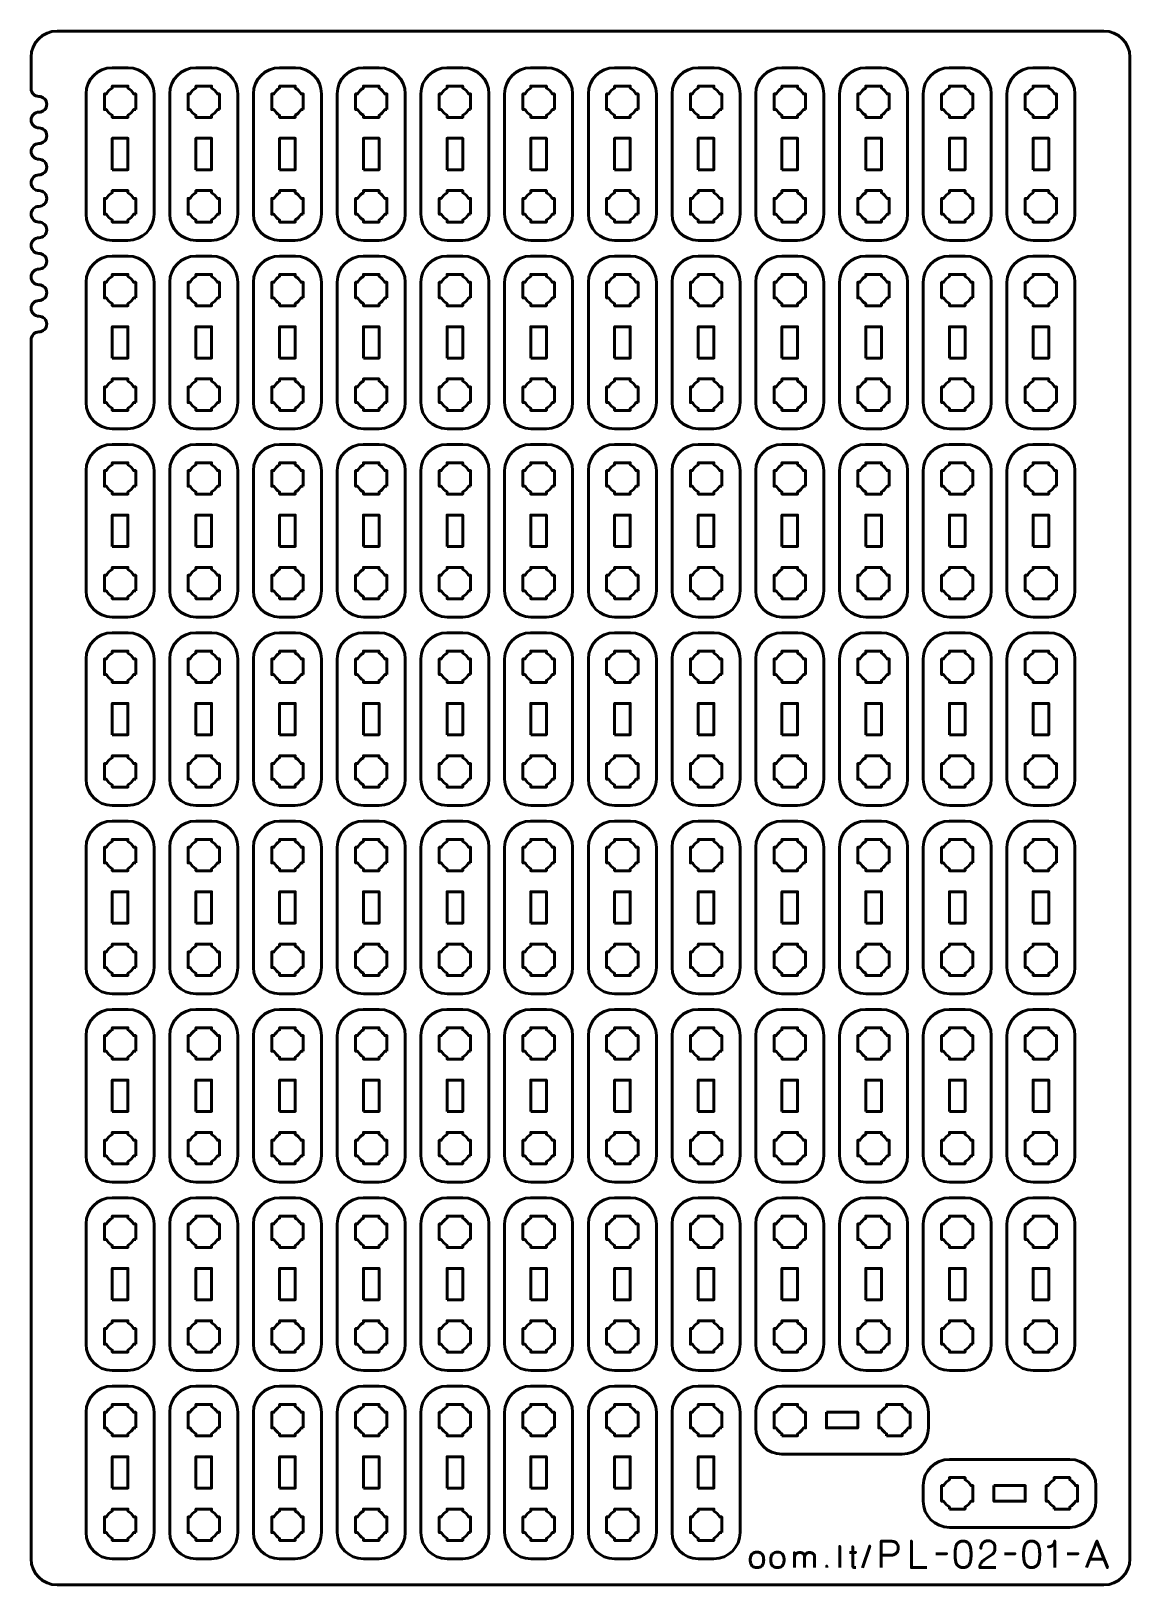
# Model space of a CAD drawing. Header units: centimetres. Extents: x -21 to 0, y -29.7 to 0.
import ezdxf

# ---------------------------------------------------------------- set-up
doc = ezdxf.new("R2010")
doc.units = ezdxf.units.CM
doc.header["$MEASUREMENT"] = 0
doc.layers.add('Layer 1', color=7, linetype='Continuous')

msp = doc.modelspace()

# ---------------------------------------------------------------- linework, layer by layer
at = {"layer": 'Layer 1', "color": 1, "lineweight": 53}
msp.add_open_spline([(-21.00003, -29.19995), (-21.00003, -29.19995), (-21.00003, -5.89992), (-21.00003, -5.89992), (-21.00003, -5.89992), (-21.00003, -5.81709), (-20.93286, -5.74992), (-20.85003, -5.74992), (-20.85003, -5.74992), (-20.7672, -5.74992), (-20.70003, -5.68275), (-20.70003, -5.59992), (-20.70003, -5.59992), (-20.70003, -5.51709), (-20.7672, -5.44992), (-20.85003, -5.44992), (-20.85003, -5.44992), (-20.93286, -5.44992), (-21.00003, -5.38275), (-21.00003, -5.29992), (-21.00003, -5.29992), (-21.00003, -5.21709), (-20.93286, -5.14992), (-20.85003, -5.14992), (-20.85003, -5.14992), (-20.7672, -5.14992), (-20.70003, -5.08275), (-20.70003, -4.99992), (-20.70003, -4.99992), (-20.70003, -4.91709), (-20.7672, -4.84992), (-20.85003, -4.84992), (-20.85003, -4.84992), (-20.93286, -4.84992), (-21.00003, -4.78275), (-21.00003, -4.69992), (-21.00003, -4.69992), (-21.00003, -4.61709), (-20.93286, -4.54992), (-20.85003, -4.54992), (-20.85003, -4.54992), (-20.7672, -4.54992), (-20.70003, -4.48275), (-20.70003, -4.39992), (-20.70003, -4.39992), (-20.70003, -4.31709), (-20.7672, -4.24992), (-20.85003, -4.24992), (-20.85003, -4.24992), (-20.93286, -4.24992), (-21.00003, -4.18275), (-21.00003, -4.09992), (-21.00003, -4.09992), (-21.00003, -4.01709), (-20.93286, -3.94992), (-20.85003, -3.94992), (-20.85003, -3.94992), (-20.7672, -3.94992), (-20.70003, -3.88275), (-20.70003, -3.79992), (-20.70003, -3.79992), (-20.70003, -3.71709), (-20.7672, -3.64992), (-20.85003, -3.64992), (-20.85003, -3.64992), (-20.93286, -3.64992), (-21.00003, -3.58275), (-21.00003, -3.49992), (-21.00003, -3.49992), (-21.00003, -3.41709), (-20.93286, -3.34992), (-20.85003, -3.34992), (-20.85003, -3.34992), (-20.7672, -3.34992), (-20.70003, -3.28275), (-20.70003, -3.19992), (-20.70003, -3.19992), (-20.70003, -3.11709), (-20.7672, -3.04992), (-20.85003, -3.04992), (-20.85003, -3.04992), (-20.93286, -3.04992), (-21.00003, -2.98275), (-21.00003, -2.89992), (-21.00003, -2.89992), (-21.00003, -2.81709), (-20.93286, -2.74992), (-20.85003, -2.74992), (-20.85003, -2.74992), (-20.7672, -2.74992), (-20.70003, -2.68275), (-20.70003, -2.59992), (-20.70003, -2.59992), (-20.70003, -2.51709), (-20.7672, -2.44992), (-20.85003, -2.44992), (-20.85003, -2.44992), (-20.93286, -2.44992), (-21.00003, -2.38275), (-21.00003, -2.29992), (-21.00003, -2.29992), (-21.00003, -2.21709), (-20.93286, -2.14992), (-20.85003, -2.14992), (-20.85003, -2.14992), (-20.7672, -2.14992), (-20.70003, -2.08275), (-20.70003, -1.99992), (-20.70003, -1.99992), (-20.70003, -1.91709), (-20.7672, -1.84992), (-20.85003, -1.84992), (-20.85003, -1.84992), (-20.93286, -1.84992), (-21.00003, -1.78275), (-21.00003, -1.69992), (-21.00003, -1.69992), (-21.00003, -1.61709), (-20.93286, -1.54992), (-20.85003, -1.54992), (-20.85003, -1.54992), (-20.7672, -1.54992), (-20.70003, -1.48275), (-20.70003, -1.39992), (-20.70003, -1.39992), (-20.70003, -1.31709), (-20.7672, -1.24992), (-20.85003, -1.24992), (-20.85003, -1.24992), (-20.93286, -1.24992), (-21.00003, -1.18275), (-21.00003, -1.09992), (-21.00003, -1.09992), (-21.00003, -1.09992), (-21.00003, -0.49992), (-21.00003, -0.49992), (-21.00003, -0.49992), (-21.00003, -0.22295), (-20.77694, 0.00004), (-20.49994, 0.00004), (-20.49994, 0.00004), (-20.49994, 0.00004), (-0.50008, 0.00004), (-0.50008, 0.00004), (-0.50008, 0.00004), (-0.22294, 0.00004), (0.00002, -0.22295), (0.00002, -0.49992), (0.00002, -0.49992), (0.00002, -0.49992), (0.00002, -29.19995), (0.00002, -29.19995), (0.00002, -29.19995), (0.00002, -29.47695), (-0.22294, -29.70004), (-0.50008, -29.70004), (-0.50008, -29.70004), (-0.50008, -29.70004), (-20.49994, -29.70004), (-20.49994, -29.70004), (-20.49994, -29.70004), (-20.77694, -29.70004), (-21.00003, -29.47695), (-21.00003, -29.19995)], degree=3, knots=[0, 0, 0, 0, 0.02439024, 0.02439024, 0.02439024, 0.02439024, 0.04878049, 0.04878049, 0.04878049, 0.04878049, 0.07317073, 0.07317073, 0.07317073, 0.07317073, 0.09756098, 0.09756098, 0.09756098, 0.09756098, 0.12195122, 0.12195122, 0.12195122, 0.12195122, 0.14634146, 0.14634146, 0.14634146, 0.14634146, 0.17073171, 0.17073171, 0.17073171, 0.17073171, 0.19512195, 0.19512195, 0.19512195, 0.19512195, 0.2195122, 0.2195122, 0.2195122, 0.2195122, 0.24390244, 0.24390244, 0.24390244, 0.24390244, 0.26829268, 0.26829268, 0.26829268, 0.26829268, 0.29268293, 0.29268293, 0.29268293, 0.29268293, 0.31707317, 0.31707317, 0.31707317, 0.31707317, 0.34146341, 0.34146341, 0.34146341, 0.34146341, 0.36585366, 0.36585366, 0.36585366, 0.36585366, 0.3902439, 0.3902439, 0.3902439, 0.3902439, 0.41463415, 0.41463415, 0.41463415, 0.41463415, 0.43902439, 0.43902439, 0.43902439, 0.43902439, 0.46341463, 0.46341463, 0.46341463, 0.46341463, 0.48780488, 0.48780488, 0.48780488, 0.48780488, 0.51219512, 0.51219512, 0.51219512, 0.51219512, 0.53658537, 0.53658537, 0.53658537, 0.53658537, 0.56097561, 0.56097561, 0.56097561, 0.56097561, 0.58536585, 0.58536585, 0.58536585, 0.58536585, 0.6097561, 0.6097561, 0.6097561, 0.6097561, 0.63414634, 0.63414634, 0.63414634, 0.63414634, 0.65853659, 0.65853659, 0.65853659, 0.65853659, 0.68292683, 0.68292683, 0.68292683, 0.68292683, 0.70731707, 0.70731707, 0.70731707, 0.70731707, 0.73170732, 0.73170732, 0.73170732, 0.73170732, 0.75609756, 0.75609756, 0.75609756, 0.75609756, 0.7804878, 0.7804878, 0.7804878, 0.7804878, 0.80487805, 0.80487805, 0.80487805, 0.80487805, 0.82926829, 0.82926829, 0.82926829, 0.82926829, 0.85365854, 0.85365854, 0.85365854, 0.85365854, 0.87804878, 0.87804878, 0.87804878, 0.87804878, 0.90243902, 0.90243902, 0.90243902, 0.90243902, 0.92682927, 0.92682927, 0.92682927, 0.92682927, 0.95121951, 0.95121951, 0.95121951, 0.95121951, 0.97560976, 0.97560976, 0.97560976, 0.97560976, 1, 1, 1, 1], dxfattribs=at)
at = {"layer": 'Layer 1', "color": 3, "lineweight": 53}
for points in [[(-19.95001, -3.49994), (-19.95001, -3.49994), (-19.95001, -1.20007), (-19.95001, -1.20007), (-19.95001, -1.20007), (-19.95001, -0.92293), (-19.72692, -0.69997), (-19.44992, -0.69997), (-19.44992, -0.69997), (-19.44992, -0.69997), (-19.14991, -0.69997), (-19.14991, -0.69997), (-19.14991, -0.69997), (-18.87295, -0.69997), (-18.64999, -0.92293), (-18.64999, -1.20007), (-18.64999, -1.20007), (-18.64999, -1.20007), (-18.64999, -3.49994), (-18.64999, -3.49994), (-18.64999, -3.49994), (-18.64999, -3.77694), (-18.87295, -4.00003), (-19.14991, -4.00003), (-19.14991, -4.00003), (-19.14991, -4.00003), (-19.44992, -4.00003), (-19.44992, -4.00003), (-19.44992, -4.00003), (-19.72692, -4.00003), (-19.95001, -3.77694), (-19.95001, -3.49994)], [(-18.35001, -3.49994), (-18.35001, -3.49994), (-18.35001, -1.20007), (-18.35001, -1.20007), (-18.35001, -1.20007), (-18.35001, -0.92293), (-18.12692, -0.69997), (-17.84992, -0.69997), (-17.84992, -0.69997), (-17.84992, -0.69997), (-17.54991, -0.69997), (-17.54991, -0.69997), (-17.54991, -0.69997), (-17.27295, -0.69997), (-17.04999, -0.92293), (-17.04999, -1.20007), (-17.04999, -1.20007), (-17.04999, -1.20007), (-17.04999, -3.49994), (-17.04999, -3.49994), (-17.04999, -3.49994), (-17.04999, -3.77694), (-17.27295, -4.00003), (-17.54991, -4.00003), (-17.54991, -4.00003), (-17.54991, -4.00003), (-17.84992, -4.00003), (-17.84992, -4.00003), (-17.84992, -4.00003), (-18.12692, -4.00003), (-18.35001, -3.77694), (-18.35001, -3.49994)], [(-16.75001, -3.49994), (-16.75001, -3.49994), (-16.75001, -1.20007), (-16.75001, -1.20007), (-16.75001, -1.20007), (-16.75001, -0.92293), (-16.52692, -0.69997), (-16.24992, -0.69997), (-16.24992, -0.69997), (-16.24992, -0.69997), (-15.94991, -0.69997), (-15.94991, -0.69997), (-15.94991, -0.69997), (-15.67295, -0.69997), (-15.44999, -0.92293), (-15.44999, -1.20007), (-15.44999, -1.20007), (-15.44999, -1.20007), (-15.44999, -3.49994), (-15.44999, -3.49994), (-15.44999, -3.49994), (-15.44999, -3.77694), (-15.67295, -4.00003), (-15.94991, -4.00003), (-15.94991, -4.00003), (-15.94991, -4.00003), (-16.24992, -4.00003), (-16.24992, -4.00003), (-16.24992, -4.00003), (-16.52692, -4.00003), (-16.75001, -3.77694), (-16.75001, -3.49994)], [(-15.15001, -3.49994), (-15.15001, -3.49994), (-15.15001, -1.20007), (-15.15001, -1.20007), (-15.15001, -1.20007), (-15.15001, -0.92293), (-14.92692, -0.69997), (-14.64992, -0.69997), (-14.64992, -0.69997), (-14.64992, -0.69997), (-14.34991, -0.69997), (-14.34991, -0.69997), (-14.34991, -0.69997), (-14.07295, -0.69997), (-13.84999, -0.92293), (-13.84999, -1.20007), (-13.84999, -1.20007), (-13.84999, -1.20007), (-13.84999, -3.49994), (-13.84999, -3.49994), (-13.84999, -3.49994), (-13.84999, -3.77694), (-14.07295, -4.00003), (-14.34991, -4.00003), (-14.34991, -4.00003), (-14.34991, -4.00003), (-14.64992, -4.00003), (-14.64992, -4.00003), (-14.64992, -4.00003), (-14.92692, -4.00003), (-15.15001, -3.77694), (-15.15001, -3.49994)], [(-13.55001, -3.49994), (-13.55001, -3.49994), (-13.55001, -1.20007), (-13.55001, -1.20007), (-13.55001, -1.20007), (-13.55001, -0.92293), (-13.32692, -0.69997), (-13.04992, -0.69997), (-13.04992, -0.69997), (-13.04992, -0.69997), (-12.74991, -0.69997), (-12.74991, -0.69997), (-12.74991, -0.69997), (-12.47295, -0.69997), (-12.24999, -0.92293), (-12.24999, -1.20007), (-12.24999, -1.20007), (-12.24999, -1.20007), (-12.24999, -3.49994), (-12.24999, -3.49994), (-12.24999, -3.49994), (-12.24999, -3.77694), (-12.47295, -4.00003), (-12.74991, -4.00003), (-12.74991, -4.00003), (-12.74991, -4.00003), (-13.04992, -4.00003), (-13.04992, -4.00003), (-13.04992, -4.00003), (-13.32692, -4.00003), (-13.55001, -3.77694), (-13.55001, -3.49994)], [(-11.95001, -3.49994), (-11.95001, -3.49994), (-11.95001, -1.20007), (-11.95001, -1.20007), (-11.95001, -1.20007), (-11.95001, -0.92293), (-11.72692, -0.69997), (-11.44992, -0.69997), (-11.44992, -0.69997), (-11.44992, -0.69997), (-11.14991, -0.69997), (-11.14991, -0.69997), (-11.14991, -0.69997), (-10.87295, -0.69997), (-10.64999, -0.92293), (-10.64999, -1.20007), (-10.64999, -1.20007), (-10.64999, -1.20007), (-10.64999, -3.49994), (-10.64999, -3.49994), (-10.64999, -3.49994), (-10.64999, -3.77694), (-10.87295, -4.00003), (-11.14991, -4.00003), (-11.14991, -4.00003), (-11.14991, -4.00003), (-11.44992, -4.00003), (-11.44992, -4.00003), (-11.44992, -4.00003), (-11.72692, -4.00003), (-11.95001, -3.77694), (-11.95001, -3.49994)], [(-10.35001, -3.49994), (-10.35001, -3.49994), (-10.35001, -1.20007), (-10.35001, -1.20007), (-10.35001, -1.20007), (-10.35001, -0.92293), (-10.12692, -0.69997), (-9.84992, -0.69997), (-9.84992, -0.69997), (-9.84992, -0.69997), (-9.54991, -0.69997), (-9.54991, -0.69997), (-9.54991, -0.69997), (-9.27295, -0.69997), (-9.04999, -0.92293), (-9.04999, -1.20007), (-9.04999, -1.20007), (-9.04999, -1.20007), (-9.04999, -3.49994), (-9.04999, -3.49994), (-9.04999, -3.49994), (-9.04999, -3.77694), (-9.27295, -4.00003), (-9.54991, -4.00003), (-9.54991, -4.00003), (-9.54991, -4.00003), (-9.84992, -4.00003), (-9.84992, -4.00003), (-9.84992, -4.00003), (-10.12692, -4.00003), (-10.35001, -3.77694), (-10.35001, -3.49994)], [(-8.75001, -3.49994), (-8.75001, -3.49994), (-8.75001, -1.20007), (-8.75001, -1.20007), (-8.75001, -1.20007), (-8.75001, -0.92293), (-8.52692, -0.69997), (-8.24992, -0.69997), (-8.24992, -0.69997), (-8.24992, -0.69997), (-7.94991, -0.69997), (-7.94991, -0.69997), (-7.94991, -0.69997), (-7.67295, -0.69997), (-7.44999, -0.92293), (-7.44999, -1.20007), (-7.44999, -1.20007), (-7.44999, -1.20007), (-7.44999, -3.49994), (-7.44999, -3.49994), (-7.44999, -3.49994), (-7.44999, -3.77694), (-7.67295, -4.00003), (-7.94991, -4.00003), (-7.94991, -4.00003), (-7.94991, -4.00003), (-8.24992, -4.00003), (-8.24992, -4.00003), (-8.24992, -4.00003), (-8.52692, -4.00003), (-8.75001, -3.77694), (-8.75001, -3.49994)], [(-7.15001, -3.49994), (-7.15001, -3.49994), (-7.15001, -1.20007), (-7.15001, -1.20007), (-7.15001, -1.20007), (-7.15001, -0.92293), (-6.92692, -0.69997), (-6.64992, -0.69997), (-6.64992, -0.69997), (-6.64992, -0.69997), (-6.34991, -0.69997), (-6.34991, -0.69997), (-6.34991, -0.69997), (-6.07295, -0.69997), (-5.84999, -0.92293), (-5.84999, -1.20007), (-5.84999, -1.20007), (-5.84999, -1.20007), (-5.84999, -3.49994), (-5.84999, -3.49994), (-5.84999, -3.49994), (-5.84999, -3.77694), (-6.07295, -4.00003), (-6.34991, -4.00003), (-6.34991, -4.00003), (-6.34991, -4.00003), (-6.64992, -4.00003), (-6.64992, -4.00003), (-6.64992, -4.00003), (-6.92692, -4.00003), (-7.15001, -3.77694), (-7.15001, -3.49994)], [(-5.55001, -3.49994), (-5.55001, -3.49994), (-5.55001, -1.20007), (-5.55001, -1.20007), (-5.55001, -1.20007), (-5.55001, -0.92293), (-5.32692, -0.69997), (-5.04992, -0.69997), (-5.04992, -0.69997), (-5.04992, -0.69997), (-4.74991, -0.69997), (-4.74991, -0.69997), (-4.74991, -0.69997), (-4.47295, -0.69997), (-4.24999, -0.92293), (-4.24999, -1.20007), (-4.24999, -1.20007), (-4.24999, -1.20007), (-4.24999, -3.49994), (-4.24999, -3.49994), (-4.24999, -3.49994), (-4.24999, -3.77694), (-4.47295, -4.00003), (-4.74991, -4.00003), (-4.74991, -4.00003), (-4.74991, -4.00003), (-5.04992, -4.00003), (-5.04992, -4.00003), (-5.04992, -4.00003), (-5.32692, -4.00003), (-5.55001, -3.77694), (-5.55001, -3.49994)], [(-3.95001, -3.49994), (-3.95001, -3.49994), (-3.95001, -1.20007), (-3.95001, -1.20007), (-3.95001, -1.20007), (-3.95001, -0.92293), (-3.72692, -0.69997), (-3.44992, -0.69997), (-3.44992, -0.69997), (-3.44992, -0.69997), (-3.14991, -0.69997), (-3.14991, -0.69997), (-3.14991, -0.69997), (-2.87295, -0.69997), (-2.64999, -0.92293), (-2.64999, -1.20007), (-2.64999, -1.20007), (-2.64999, -1.20007), (-2.64999, -3.49994), (-2.64999, -3.49994), (-2.64999, -3.49994), (-2.64999, -3.77694), (-2.87295, -4.00003), (-3.14991, -4.00003), (-3.14991, -4.00003), (-3.14991, -4.00003), (-3.44992, -4.00003), (-3.44992, -4.00003), (-3.44992, -4.00003), (-3.72692, -4.00003), (-3.95001, -3.77694), (-3.95001, -3.49994)], [(-2.35001, -3.49994), (-2.35001, -3.49994), (-2.35001, -1.20007), (-2.35001, -1.20007), (-2.35001, -1.20007), (-2.35001, -0.92293), (-2.12692, -0.69997), (-1.84992, -0.69997), (-1.84992, -0.69997), (-1.84992, -0.69997), (-1.54991, -0.69997), (-1.54991, -0.69997), (-1.54991, -0.69997), (-1.27295, -0.69997), (-1.04999, -0.92293), (-1.04999, -1.20007), (-1.04999, -1.20007), (-1.04999, -1.20007), (-1.04999, -3.49994), (-1.04999, -3.49994), (-1.04999, -3.49994), (-1.04999, -3.77694), (-1.27295, -4.00003), (-1.54991, -4.00003), (-1.54991, -4.00003), (-1.54991, -4.00003), (-1.84992, -4.00003), (-1.84992, -4.00003), (-1.84992, -4.00003), (-2.12692, -4.00003), (-2.35001, -3.77694), (-2.35001, -3.49994)], [(-19.95001, -7.09994), (-19.95001, -7.09994), (-19.95001, -4.80007), (-19.95001, -4.80007), (-19.95001, -4.80007), (-19.95001, -4.52293), (-19.72692, -4.29997), (-19.44992, -4.29997), (-19.44992, -4.29997), (-19.44992, -4.29997), (-19.14991, -4.29997), (-19.14991, -4.29997), (-19.14991, -4.29997), (-18.87295, -4.29997), (-18.64999, -4.52293), (-18.64999, -4.80007), (-18.64999, -4.80007), (-18.64999, -4.80007), (-18.64999, -7.09994), (-18.64999, -7.09994), (-18.64999, -7.09994), (-18.64999, -7.37694), (-18.87295, -7.60003), (-19.14991, -7.60003), (-19.14991, -7.60003), (-19.14991, -7.60003), (-19.44992, -7.60003), (-19.44992, -7.60003), (-19.44992, -7.60003), (-19.72692, -7.60003), (-19.95001, -7.37694), (-19.95001, -7.09994)], [(-18.35001, -7.09994), (-18.35001, -7.09994), (-18.35001, -4.80007), (-18.35001, -4.80007), (-18.35001, -4.80007), (-18.35001, -4.52293), (-18.12692, -4.29997), (-17.84992, -4.29997), (-17.84992, -4.29997), (-17.84992, -4.29997), (-17.54991, -4.29997), (-17.54991, -4.29997), (-17.54991, -4.29997), (-17.27295, -4.29997), (-17.04999, -4.52293), (-17.04999, -4.80007), (-17.04999, -4.80007), (-17.04999, -4.80007), (-17.04999, -7.09994), (-17.04999, -7.09994), (-17.04999, -7.09994), (-17.04999, -7.37694), (-17.27295, -7.60003), (-17.54991, -7.60003), (-17.54991, -7.60003), (-17.54991, -7.60003), (-17.84992, -7.60003), (-17.84992, -7.60003), (-17.84992, -7.60003), (-18.12692, -7.60003), (-18.35001, -7.37694), (-18.35001, -7.09994)], [(-16.75001, -7.09994), (-16.75001, -7.09994), (-16.75001, -4.80007), (-16.75001, -4.80007), (-16.75001, -4.80007), (-16.75001, -4.52293), (-16.52692, -4.29997), (-16.24992, -4.29997), (-16.24992, -4.29997), (-16.24992, -4.29997), (-15.94991, -4.29997), (-15.94991, -4.29997), (-15.94991, -4.29997), (-15.67295, -4.29997), (-15.44999, -4.52293), (-15.44999, -4.80007), (-15.44999, -4.80007), (-15.44999, -4.80007), (-15.44999, -7.09994), (-15.44999, -7.09994), (-15.44999, -7.09994), (-15.44999, -7.37694), (-15.67295, -7.60003), (-15.94991, -7.60003), (-15.94991, -7.60003), (-15.94991, -7.60003), (-16.24992, -7.60003), (-16.24992, -7.60003), (-16.24992, -7.60003), (-16.52692, -7.60003), (-16.75001, -7.37694), (-16.75001, -7.09994)], [(-15.15001, -7.09994), (-15.15001, -7.09994), (-15.15001, -4.80007), (-15.15001, -4.80007), (-15.15001, -4.80007), (-15.15001, -4.52293), (-14.92692, -4.29997), (-14.64992, -4.29997), (-14.64992, -4.29997), (-14.64992, -4.29997), (-14.34991, -4.29997), (-14.34991, -4.29997), (-14.34991, -4.29997), (-14.07295, -4.29997), (-13.84999, -4.52293), (-13.84999, -4.80007), (-13.84999, -4.80007), (-13.84999, -4.80007), (-13.84999, -7.09994), (-13.84999, -7.09994), (-13.84999, -7.09994), (-13.84999, -7.37694), (-14.07295, -7.60003), (-14.34991, -7.60003), (-14.34991, -7.60003), (-14.34991, -7.60003), (-14.64992, -7.60003), (-14.64992, -7.60003), (-14.64992, -7.60003), (-14.92692, -7.60003), (-15.15001, -7.37694), (-15.15001, -7.09994)], [(-13.55001, -7.09994), (-13.55001, -7.09994), (-13.55001, -4.80007), (-13.55001, -4.80007), (-13.55001, -4.80007), (-13.55001, -4.52293), (-13.32692, -4.29997), (-13.04992, -4.29997), (-13.04992, -4.29997), (-13.04992, -4.29997), (-12.74991, -4.29997), (-12.74991, -4.29997), (-12.74991, -4.29997), (-12.47295, -4.29997), (-12.24999, -4.52293), (-12.24999, -4.80007), (-12.24999, -4.80007), (-12.24999, -4.80007), (-12.24999, -7.09994), (-12.24999, -7.09994), (-12.24999, -7.09994), (-12.24999, -7.37694), (-12.47295, -7.60003), (-12.74991, -7.60003), (-12.74991, -7.60003), (-12.74991, -7.60003), (-13.04992, -7.60003), (-13.04992, -7.60003), (-13.04992, -7.60003), (-13.32692, -7.60003), (-13.55001, -7.37694), (-13.55001, -7.09994)], [(-11.95001, -7.09994), (-11.95001, -7.09994), (-11.95001, -4.80007), (-11.95001, -4.80007), (-11.95001, -4.80007), (-11.95001, -4.52293), (-11.72692, -4.29997), (-11.44992, -4.29997), (-11.44992, -4.29997), (-11.44992, -4.29997), (-11.14991, -4.29997), (-11.14991, -4.29997), (-11.14991, -4.29997), (-10.87295, -4.29997), (-10.64999, -4.52293), (-10.64999, -4.80007), (-10.64999, -4.80007), (-10.64999, -4.80007), (-10.64999, -7.09994), (-10.64999, -7.09994), (-10.64999, -7.09994), (-10.64999, -7.37694), (-10.87295, -7.60003), (-11.14991, -7.60003), (-11.14991, -7.60003), (-11.14991, -7.60003), (-11.44992, -7.60003), (-11.44992, -7.60003), (-11.44992, -7.60003), (-11.72692, -7.60003), (-11.95001, -7.37694), (-11.95001, -7.09994)], [(-10.35001, -7.09994), (-10.35001, -7.09994), (-10.35001, -4.80007), (-10.35001, -4.80007), (-10.35001, -4.80007), (-10.35001, -4.52293), (-10.12692, -4.29997), (-9.84992, -4.29997), (-9.84992, -4.29997), (-9.84992, -4.29997), (-9.54991, -4.29997), (-9.54991, -4.29997), (-9.54991, -4.29997), (-9.27295, -4.29997), (-9.04999, -4.52293), (-9.04999, -4.80007), (-9.04999, -4.80007), (-9.04999, -4.80007), (-9.04999, -7.09994), (-9.04999, -7.09994), (-9.04999, -7.09994), (-9.04999, -7.37694), (-9.27295, -7.60003), (-9.54991, -7.60003), (-9.54991, -7.60003), (-9.54991, -7.60003), (-9.84992, -7.60003), (-9.84992, -7.60003), (-9.84992, -7.60003), (-10.12692, -7.60003), (-10.35001, -7.37694), (-10.35001, -7.09994)], [(-8.75001, -7.09994), (-8.75001, -7.09994), (-8.75001, -4.80007), (-8.75001, -4.80007), (-8.75001, -4.80007), (-8.75001, -4.52293), (-8.52692, -4.29997), (-8.24992, -4.29997), (-8.24992, -4.29997), (-8.24992, -4.29997), (-7.94991, -4.29997), (-7.94991, -4.29997), (-7.94991, -4.29997), (-7.67295, -4.29997), (-7.44999, -4.52293), (-7.44999, -4.80007), (-7.44999, -4.80007), (-7.44999, -4.80007), (-7.44999, -7.09994), (-7.44999, -7.09994), (-7.44999, -7.09994), (-7.44999, -7.37694), (-7.67295, -7.60003), (-7.94991, -7.60003), (-7.94991, -7.60003), (-7.94991, -7.60003), (-8.24992, -7.60003), (-8.24992, -7.60003), (-8.24992, -7.60003), (-8.52692, -7.60003), (-8.75001, -7.37694), (-8.75001, -7.09994)], [(-7.15001, -7.09994), (-7.15001, -7.09994), (-7.15001, -4.80007), (-7.15001, -4.80007), (-7.15001, -4.80007), (-7.15001, -4.52293), (-6.92692, -4.29997), (-6.64992, -4.29997), (-6.64992, -4.29997), (-6.64992, -4.29997), (-6.34991, -4.29997), (-6.34991, -4.29997), (-6.34991, -4.29997), (-6.07295, -4.29997), (-5.84999, -4.52293), (-5.84999, -4.80007), (-5.84999, -4.80007), (-5.84999, -4.80007), (-5.84999, -7.09994), (-5.84999, -7.09994), (-5.84999, -7.09994), (-5.84999, -7.37694), (-6.07295, -7.60003), (-6.34991, -7.60003), (-6.34991, -7.60003), (-6.34991, -7.60003), (-6.64992, -7.60003), (-6.64992, -7.60003), (-6.64992, -7.60003), (-6.92692, -7.60003), (-7.15001, -7.37694), (-7.15001, -7.09994)], [(-5.55001, -7.09994), (-5.55001, -7.09994), (-5.55001, -4.80007), (-5.55001, -4.80007), (-5.55001, -4.80007), (-5.55001, -4.52293), (-5.32692, -4.29997), (-5.04992, -4.29997), (-5.04992, -4.29997), (-5.04992, -4.29997), (-4.74991, -4.29997), (-4.74991, -4.29997), (-4.74991, -4.29997), (-4.47295, -4.29997), (-4.24999, -4.52293), (-4.24999, -4.80007), (-4.24999, -4.80007), (-4.24999, -4.80007), (-4.24999, -7.09994), (-4.24999, -7.09994), (-4.24999, -7.09994), (-4.24999, -7.37694), (-4.47295, -7.60003), (-4.74991, -7.60003), (-4.74991, -7.60003), (-4.74991, -7.60003), (-5.04992, -7.60003), (-5.04992, -7.60003), (-5.04992, -7.60003), (-5.32692, -7.60003), (-5.55001, -7.37694), (-5.55001, -7.09994)], [(-3.95001, -7.09994), (-3.95001, -7.09994), (-3.95001, -4.80007), (-3.95001, -4.80007), (-3.95001, -4.80007), (-3.95001, -4.52293), (-3.72692, -4.29997), (-3.44992, -4.29997), (-3.44992, -4.29997), (-3.44992, -4.29997), (-3.14991, -4.29997), (-3.14991, -4.29997), (-3.14991, -4.29997), (-2.87295, -4.29997), (-2.64999, -4.52293), (-2.64999, -4.80007), (-2.64999, -4.80007), (-2.64999, -4.80007), (-2.64999, -7.09994), (-2.64999, -7.09994), (-2.64999, -7.09994), (-2.64999, -7.37694), (-2.87295, -7.60003), (-3.14991, -7.60003), (-3.14991, -7.60003), (-3.14991, -7.60003), (-3.44992, -7.60003), (-3.44992, -7.60003), (-3.44992, -7.60003), (-3.72692, -7.60003), (-3.95001, -7.37694), (-3.95001, -7.09994)], [(-2.35001, -7.09994), (-2.35001, -7.09994), (-2.35001, -4.80007), (-2.35001, -4.80007), (-2.35001, -4.80007), (-2.35001, -4.52293), (-2.12692, -4.29997), (-1.84992, -4.29997), (-1.84992, -4.29997), (-1.84992, -4.29997), (-1.54991, -4.29997), (-1.54991, -4.29997), (-1.54991, -4.29997), (-1.27295, -4.29997), (-1.04999, -4.52293), (-1.04999, -4.80007), (-1.04999, -4.80007), (-1.04999, -4.80007), (-1.04999, -7.09994), (-1.04999, -7.09994), (-1.04999, -7.09994), (-1.04999, -7.37694), (-1.27295, -7.60003), (-1.54991, -7.60003), (-1.54991, -7.60003), (-1.54991, -7.60003), (-1.84992, -7.60003), (-1.84992, -7.60003), (-1.84992, -7.60003), (-2.12692, -7.60003), (-2.35001, -7.37694), (-2.35001, -7.09994)], [(-19.95001, -10.69994), (-19.95001, -10.69994), (-19.95001, -8.40007), (-19.95001, -8.40007), (-19.95001, -8.40007), (-19.95001, -8.12293), (-19.72692, -7.89997), (-19.44992, -7.89997), (-19.44992, -7.89997), (-19.44992, -7.89997), (-19.14991, -7.89997), (-19.14991, -7.89997), (-19.14991, -7.89997), (-18.87295, -7.89997), (-18.64999, -8.12293), (-18.64999, -8.40007), (-18.64999, -8.40007), (-18.64999, -8.40007), (-18.64999, -10.69994), (-18.64999, -10.69994), (-18.64999, -10.69994), (-18.64999, -10.97694), (-18.87295, -11.20003), (-19.14991, -11.20003), (-19.14991, -11.20003), (-19.14991, -11.20003), (-19.44992, -11.20003), (-19.44992, -11.20003), (-19.44992, -11.20003), (-19.72692, -11.20003), (-19.95001, -10.97694), (-19.95001, -10.69994)], [(-18.35001, -10.69994), (-18.35001, -10.69994), (-18.35001, -8.40007), (-18.35001, -8.40007), (-18.35001, -8.40007), (-18.35001, -8.12293), (-18.12692, -7.89997), (-17.84992, -7.89997), (-17.84992, -7.89997), (-17.84992, -7.89997), (-17.54991, -7.89997), (-17.54991, -7.89997), (-17.54991, -7.89997), (-17.27295, -7.89997), (-17.04999, -8.12293), (-17.04999, -8.40007), (-17.04999, -8.40007), (-17.04999, -8.40007), (-17.04999, -10.69994), (-17.04999, -10.69994), (-17.04999, -10.69994), (-17.04999, -10.97694), (-17.27295, -11.20003), (-17.54991, -11.20003), (-17.54991, -11.20003), (-17.54991, -11.20003), (-17.84992, -11.20003), (-17.84992, -11.20003), (-17.84992, -11.20003), (-18.12692, -11.20003), (-18.35001, -10.97694), (-18.35001, -10.69994)], [(-16.75001, -10.69994), (-16.75001, -10.69994), (-16.75001, -8.40007), (-16.75001, -8.40007), (-16.75001, -8.40007), (-16.75001, -8.12293), (-16.52692, -7.89997), (-16.24992, -7.89997), (-16.24992, -7.89997), (-16.24992, -7.89997), (-15.94991, -7.89997), (-15.94991, -7.89997), (-15.94991, -7.89997), (-15.67295, -7.89997), (-15.44999, -8.12293), (-15.44999, -8.40007), (-15.44999, -8.40007), (-15.44999, -8.40007), (-15.44999, -10.69994), (-15.44999, -10.69994), (-15.44999, -10.69994), (-15.44999, -10.97694), (-15.67295, -11.20003), (-15.94991, -11.20003), (-15.94991, -11.20003), (-15.94991, -11.20003), (-16.24992, -11.20003), (-16.24992, -11.20003), (-16.24992, -11.20003), (-16.52692, -11.20003), (-16.75001, -10.97694), (-16.75001, -10.69994)], [(-15.15001, -10.69994), (-15.15001, -10.69994), (-15.15001, -8.40007), (-15.15001, -8.40007), (-15.15001, -8.40007), (-15.15001, -8.12293), (-14.92692, -7.89997), (-14.64992, -7.89997), (-14.64992, -7.89997), (-14.64992, -7.89997), (-14.34991, -7.89997), (-14.34991, -7.89997), (-14.34991, -7.89997), (-14.07295, -7.89997), (-13.84999, -8.12293), (-13.84999, -8.40007), (-13.84999, -8.40007), (-13.84999, -8.40007), (-13.84999, -10.69994), (-13.84999, -10.69994), (-13.84999, -10.69994), (-13.84999, -10.97694), (-14.07295, -11.20003), (-14.34991, -11.20003), (-14.34991, -11.20003), (-14.34991, -11.20003), (-14.64992, -11.20003), (-14.64992, -11.20003), (-14.64992, -11.20003), (-14.92692, -11.20003), (-15.15001, -10.97694), (-15.15001, -10.69994)], [(-13.55001, -10.69994), (-13.55001, -10.69994), (-13.55001, -8.40007), (-13.55001, -8.40007), (-13.55001, -8.40007), (-13.55001, -8.12293), (-13.32692, -7.89997), (-13.04992, -7.89997), (-13.04992, -7.89997), (-13.04992, -7.89997), (-12.74991, -7.89997), (-12.74991, -7.89997), (-12.74991, -7.89997), (-12.47295, -7.89997), (-12.24999, -8.12293), (-12.24999, -8.40007), (-12.24999, -8.40007), (-12.24999, -8.40007), (-12.24999, -10.69994), (-12.24999, -10.69994), (-12.24999, -10.69994), (-12.24999, -10.97694), (-12.47295, -11.20003), (-12.74991, -11.20003), (-12.74991, -11.20003), (-12.74991, -11.20003), (-13.04992, -11.20003), (-13.04992, -11.20003), (-13.04992, -11.20003), (-13.32692, -11.20003), (-13.55001, -10.97694), (-13.55001, -10.69994)], [(-11.95001, -10.69994), (-11.95001, -10.69994), (-11.95001, -8.40007), (-11.95001, -8.40007), (-11.95001, -8.40007), (-11.95001, -8.12293), (-11.72692, -7.89997), (-11.44992, -7.89997), (-11.44992, -7.89997), (-11.44992, -7.89997), (-11.14991, -7.89997), (-11.14991, -7.89997), (-11.14991, -7.89997), (-10.87295, -7.89997), (-10.64999, -8.12293), (-10.64999, -8.40007), (-10.64999, -8.40007), (-10.64999, -8.40007), (-10.64999, -10.69994), (-10.64999, -10.69994), (-10.64999, -10.69994), (-10.64999, -10.97694), (-10.87295, -11.20003), (-11.14991, -11.20003), (-11.14991, -11.20003), (-11.14991, -11.20003), (-11.44992, -11.20003), (-11.44992, -11.20003), (-11.44992, -11.20003), (-11.72692, -11.20003), (-11.95001, -10.97694), (-11.95001, -10.69994)], [(-10.35001, -10.69994), (-10.35001, -10.69994), (-10.35001, -8.40007), (-10.35001, -8.40007), (-10.35001, -8.40007), (-10.35001, -8.12293), (-10.12692, -7.89997), (-9.84992, -7.89997), (-9.84992, -7.89997), (-9.84992, -7.89997), (-9.54991, -7.89997), (-9.54991, -7.89997), (-9.54991, -7.89997), (-9.27295, -7.89997), (-9.04999, -8.12293), (-9.04999, -8.40007), (-9.04999, -8.40007), (-9.04999, -8.40007), (-9.04999, -10.69994), (-9.04999, -10.69994), (-9.04999, -10.69994), (-9.04999, -10.97694), (-9.27295, -11.20003), (-9.54991, -11.20003), (-9.54991, -11.20003), (-9.54991, -11.20003), (-9.84992, -11.20003), (-9.84992, -11.20003), (-9.84992, -11.20003), (-10.12692, -11.20003), (-10.35001, -10.97694), (-10.35001, -10.69994)], [(-8.75001, -10.69994), (-8.75001, -10.69994), (-8.75001, -8.40007), (-8.75001, -8.40007), (-8.75001, -8.40007), (-8.75001, -8.12293), (-8.52692, -7.89997), (-8.24992, -7.89997), (-8.24992, -7.89997), (-8.24992, -7.89997), (-7.94991, -7.89997), (-7.94991, -7.89997), (-7.94991, -7.89997), (-7.67295, -7.89997), (-7.44999, -8.12293), (-7.44999, -8.40007), (-7.44999, -8.40007), (-7.44999, -8.40007), (-7.44999, -10.69994), (-7.44999, -10.69994), (-7.44999, -10.69994), (-7.44999, -10.97694), (-7.67295, -11.20003), (-7.94991, -11.20003), (-7.94991, -11.20003), (-7.94991, -11.20003), (-8.24992, -11.20003), (-8.24992, -11.20003), (-8.24992, -11.20003), (-8.52692, -11.20003), (-8.75001, -10.97694), (-8.75001, -10.69994)], [(-7.15001, -10.69994), (-7.15001, -10.69994), (-7.15001, -8.40007), (-7.15001, -8.40007), (-7.15001, -8.40007), (-7.15001, -8.12293), (-6.92692, -7.89997), (-6.64992, -7.89997), (-6.64992, -7.89997), (-6.64992, -7.89997), (-6.34991, -7.89997), (-6.34991, -7.89997), (-6.34991, -7.89997), (-6.07295, -7.89997), (-5.84999, -8.12293), (-5.84999, -8.40007), (-5.84999, -8.40007), (-5.84999, -8.40007), (-5.84999, -10.69994), (-5.84999, -10.69994), (-5.84999, -10.69994), (-5.84999, -10.97694), (-6.07295, -11.20003), (-6.34991, -11.20003), (-6.34991, -11.20003), (-6.34991, -11.20003), (-6.64992, -11.20003), (-6.64992, -11.20003), (-6.64992, -11.20003), (-6.92692, -11.20003), (-7.15001, -10.97694), (-7.15001, -10.69994)], [(-5.55001, -10.69994), (-5.55001, -10.69994), (-5.55001, -8.40007), (-5.55001, -8.40007), (-5.55001, -8.40007), (-5.55001, -8.12293), (-5.32692, -7.89997), (-5.04992, -7.89997), (-5.04992, -7.89997), (-5.04992, -7.89997), (-4.74991, -7.89997), (-4.74991, -7.89997), (-4.74991, -7.89997), (-4.47295, -7.89997), (-4.24999, -8.12293), (-4.24999, -8.40007), (-4.24999, -8.40007), (-4.24999, -8.40007), (-4.24999, -10.69994), (-4.24999, -10.69994), (-4.24999, -10.69994), (-4.24999, -10.97694), (-4.47295, -11.20003), (-4.74991, -11.20003), (-4.74991, -11.20003), (-4.74991, -11.20003), (-5.04992, -11.20003), (-5.04992, -11.20003), (-5.04992, -11.20003), (-5.32692, -11.20003), (-5.55001, -10.97694), (-5.55001, -10.69994)], [(-3.95001, -10.69994), (-3.95001, -10.69994), (-3.95001, -8.40007), (-3.95001, -8.40007), (-3.95001, -8.40007), (-3.95001, -8.12293), (-3.72692, -7.89997), (-3.44992, -7.89997), (-3.44992, -7.89997), (-3.44992, -7.89997), (-3.14991, -7.89997), (-3.14991, -7.89997), (-3.14991, -7.89997), (-2.87295, -7.89997), (-2.64999, -8.12293), (-2.64999, -8.40007), (-2.64999, -8.40007), (-2.64999, -8.40007), (-2.64999, -10.69994), (-2.64999, -10.69994), (-2.64999, -10.69994), (-2.64999, -10.97694), (-2.87295, -11.20003), (-3.14991, -11.20003), (-3.14991, -11.20003), (-3.14991, -11.20003), (-3.44992, -11.20003), (-3.44992, -11.20003), (-3.44992, -11.20003), (-3.72692, -11.20003), (-3.95001, -10.97694), (-3.95001, -10.69994)], [(-2.35001, -10.69994), (-2.35001, -10.69994), (-2.35001, -8.40007), (-2.35001, -8.40007), (-2.35001, -8.40007), (-2.35001, -8.12293), (-2.12692, -7.89997), (-1.84992, -7.89997), (-1.84992, -7.89997), (-1.84992, -7.89997), (-1.54991, -7.89997), (-1.54991, -7.89997), (-1.54991, -7.89997), (-1.27295, -7.89997), (-1.04999, -8.12293), (-1.04999, -8.40007), (-1.04999, -8.40007), (-1.04999, -8.40007), (-1.04999, -10.69994), (-1.04999, -10.69994), (-1.04999, -10.69994), (-1.04999, -10.97694), (-1.27295, -11.20003), (-1.54991, -11.20003), (-1.54991, -11.20003), (-1.54991, -11.20003), (-1.84992, -11.20003), (-1.84992, -11.20003), (-1.84992, -11.20003), (-2.12692, -11.20003), (-2.35001, -10.97694), (-2.35001, -10.69994)], [(-19.95001, -14.29994), (-19.95001, -14.29994), (-19.95001, -12.00007), (-19.95001, -12.00007), (-19.95001, -12.00007), (-19.95001, -11.72293), (-19.72692, -11.49997), (-19.44992, -11.49997), (-19.44992, -11.49997), (-19.44992, -11.49997), (-19.14991, -11.49997), (-19.14991, -11.49997), (-19.14991, -11.49997), (-18.87295, -11.49997), (-18.64999, -11.72293), (-18.64999, -12.00007), (-18.64999, -12.00007), (-18.64999, -12.00007), (-18.64999, -14.29994), (-18.64999, -14.29994), (-18.64999, -14.29994), (-18.64999, -14.57694), (-18.87295, -14.80003), (-19.14991, -14.80003), (-19.14991, -14.80003), (-19.14991, -14.80003), (-19.44992, -14.80003), (-19.44992, -14.80003), (-19.44992, -14.80003), (-19.72692, -14.80003), (-19.95001, -14.57694), (-19.95001, -14.29994)], [(-18.35001, -14.29994), (-18.35001, -14.29994), (-18.35001, -12.00007), (-18.35001, -12.00007), (-18.35001, -12.00007), (-18.35001, -11.72293), (-18.12692, -11.49997), (-17.84992, -11.49997), (-17.84992, -11.49997), (-17.84992, -11.49997), (-17.54991, -11.49997), (-17.54991, -11.49997), (-17.54991, -11.49997), (-17.27295, -11.49997), (-17.04999, -11.72293), (-17.04999, -12.00007), (-17.04999, -12.00007), (-17.04999, -12.00007), (-17.04999, -14.29994), (-17.04999, -14.29994), (-17.04999, -14.29994), (-17.04999, -14.57694), (-17.27295, -14.80003), (-17.54991, -14.80003), (-17.54991, -14.80003), (-17.54991, -14.80003), (-17.84992, -14.80003), (-17.84992, -14.80003), (-17.84992, -14.80003), (-18.12692, -14.80003), (-18.35001, -14.57694), (-18.35001, -14.29994)], [(-16.75001, -14.29994), (-16.75001, -14.29994), (-16.75001, -12.00007), (-16.75001, -12.00007), (-16.75001, -12.00007), (-16.75001, -11.72293), (-16.52692, -11.49997), (-16.24992, -11.49997), (-16.24992, -11.49997), (-16.24992, -11.49997), (-15.94991, -11.49997), (-15.94991, -11.49997), (-15.94991, -11.49997), (-15.67295, -11.49997), (-15.44999, -11.72293), (-15.44999, -12.00007), (-15.44999, -12.00007), (-15.44999, -12.00007), (-15.44999, -14.29994), (-15.44999, -14.29994), (-15.44999, -14.29994), (-15.44999, -14.57694), (-15.67295, -14.80003), (-15.94991, -14.80003), (-15.94991, -14.80003), (-15.94991, -14.80003), (-16.24992, -14.80003), (-16.24992, -14.80003), (-16.24992, -14.80003), (-16.52692, -14.80003), (-16.75001, -14.57694), (-16.75001, -14.29994)], [(-15.15001, -14.29994), (-15.15001, -14.29994), (-15.15001, -12.00007), (-15.15001, -12.00007), (-15.15001, -12.00007), (-15.15001, -11.72293), (-14.92692, -11.49997), (-14.64992, -11.49997), (-14.64992, -11.49997), (-14.64992, -11.49997), (-14.34991, -11.49997), (-14.34991, -11.49997), (-14.34991, -11.49997), (-14.07295, -11.49997), (-13.84999, -11.72293), (-13.84999, -12.00007), (-13.84999, -12.00007), (-13.84999, -12.00007), (-13.84999, -14.29994), (-13.84999, -14.29994), (-13.84999, -14.29994), (-13.84999, -14.57694), (-14.07295, -14.80003), (-14.34991, -14.80003), (-14.34991, -14.80003), (-14.34991, -14.80003), (-14.64992, -14.80003), (-14.64992, -14.80003), (-14.64992, -14.80003), (-14.92692, -14.80003), (-15.15001, -14.57694), (-15.15001, -14.29994)], [(-13.55001, -14.29994), (-13.55001, -14.29994), (-13.55001, -12.00007), (-13.55001, -12.00007), (-13.55001, -12.00007), (-13.55001, -11.72293), (-13.32692, -11.49997), (-13.04992, -11.49997), (-13.04992, -11.49997), (-13.04992, -11.49997), (-12.74991, -11.49997), (-12.74991, -11.49997), (-12.74991, -11.49997), (-12.47295, -11.49997), (-12.24999, -11.72293), (-12.24999, -12.00007), (-12.24999, -12.00007), (-12.24999, -12.00007), (-12.24999, -14.29994), (-12.24999, -14.29994), (-12.24999, -14.29994), (-12.24999, -14.57694), (-12.47295, -14.80003), (-12.74991, -14.80003), (-12.74991, -14.80003), (-12.74991, -14.80003), (-13.04992, -14.80003), (-13.04992, -14.80003), (-13.04992, -14.80003), (-13.32692, -14.80003), (-13.55001, -14.57694), (-13.55001, -14.29994)], [(-11.95001, -14.29994), (-11.95001, -14.29994), (-11.95001, -12.00007), (-11.95001, -12.00007), (-11.95001, -12.00007), (-11.95001, -11.72293), (-11.72692, -11.49997), (-11.44992, -11.49997), (-11.44992, -11.49997), (-11.44992, -11.49997), (-11.14991, -11.49997), (-11.14991, -11.49997), (-11.14991, -11.49997), (-10.87295, -11.49997), (-10.64999, -11.72293), (-10.64999, -12.00007), (-10.64999, -12.00007), (-10.64999, -12.00007), (-10.64999, -14.29994), (-10.64999, -14.29994), (-10.64999, -14.29994), (-10.64999, -14.57694), (-10.87295, -14.80003), (-11.14991, -14.80003), (-11.14991, -14.80003), (-11.14991, -14.80003), (-11.44992, -14.80003), (-11.44992, -14.80003), (-11.44992, -14.80003), (-11.72692, -14.80003), (-11.95001, -14.57694), (-11.95001, -14.29994)], [(-10.35001, -14.29994), (-10.35001, -14.29994), (-10.35001, -12.00007), (-10.35001, -12.00007), (-10.35001, -12.00007), (-10.35001, -11.72293), (-10.12692, -11.49997), (-9.84992, -11.49997), (-9.84992, -11.49997), (-9.84992, -11.49997), (-9.54991, -11.49997), (-9.54991, -11.49997), (-9.54991, -11.49997), (-9.27295, -11.49997), (-9.04999, -11.72293), (-9.04999, -12.00007), (-9.04999, -12.00007), (-9.04999, -12.00007), (-9.04999, -14.29994), (-9.04999, -14.29994), (-9.04999, -14.29994), (-9.04999, -14.57694), (-9.27295, -14.80003), (-9.54991, -14.80003), (-9.54991, -14.80003), (-9.54991, -14.80003), (-9.84992, -14.80003), (-9.84992, -14.80003), (-9.84992, -14.80003), (-10.12692, -14.80003), (-10.35001, -14.57694), (-10.35001, -14.29994)], [(-8.75001, -14.29994), (-8.75001, -14.29994), (-8.75001, -12.00007), (-8.75001, -12.00007), (-8.75001, -12.00007), (-8.75001, -11.72293), (-8.52692, -11.49997), (-8.24992, -11.49997), (-8.24992, -11.49997), (-8.24992, -11.49997), (-7.94991, -11.49997), (-7.94991, -11.49997), (-7.94991, -11.49997), (-7.67295, -11.49997), (-7.44999, -11.72293), (-7.44999, -12.00007), (-7.44999, -12.00007), (-7.44999, -12.00007), (-7.44999, -14.29994), (-7.44999, -14.29994), (-7.44999, -14.29994), (-7.44999, -14.57694), (-7.67295, -14.80003), (-7.94991, -14.80003), (-7.94991, -14.80003), (-7.94991, -14.80003), (-8.24992, -14.80003), (-8.24992, -14.80003), (-8.24992, -14.80003), (-8.52692, -14.80003), (-8.75001, -14.57694), (-8.75001, -14.29994)], [(-7.15001, -14.29994), (-7.15001, -14.29994), (-7.15001, -12.00007), (-7.15001, -12.00007), (-7.15001, -12.00007), (-7.15001, -11.72293), (-6.92692, -11.49997), (-6.64992, -11.49997), (-6.64992, -11.49997), (-6.64992, -11.49997), (-6.34991, -11.49997), (-6.34991, -11.49997), (-6.34991, -11.49997), (-6.07295, -11.49997), (-5.84999, -11.72293), (-5.84999, -12.00007), (-5.84999, -12.00007), (-5.84999, -12.00007), (-5.84999, -14.29994), (-5.84999, -14.29994), (-5.84999, -14.29994), (-5.84999, -14.57694), (-6.07295, -14.80003), (-6.34991, -14.80003), (-6.34991, -14.80003), (-6.34991, -14.80003), (-6.64992, -14.80003), (-6.64992, -14.80003), (-6.64992, -14.80003), (-6.92692, -14.80003), (-7.15001, -14.57694), (-7.15001, -14.29994)], [(-5.55001, -14.29994), (-5.55001, -14.29994), (-5.55001, -12.00007), (-5.55001, -12.00007), (-5.55001, -12.00007), (-5.55001, -11.72293), (-5.32692, -11.49997), (-5.04992, -11.49997), (-5.04992, -11.49997), (-5.04992, -11.49997), (-4.74991, -11.49997), (-4.74991, -11.49997), (-4.74991, -11.49997), (-4.47295, -11.49997), (-4.24999, -11.72293), (-4.24999, -12.00007), (-4.24999, -12.00007), (-4.24999, -12.00007), (-4.24999, -14.29994), (-4.24999, -14.29994), (-4.24999, -14.29994), (-4.24999, -14.57694), (-4.47295, -14.80003), (-4.74991, -14.80003), (-4.74991, -14.80003), (-4.74991, -14.80003), (-5.04992, -14.80003), (-5.04992, -14.80003), (-5.04992, -14.80003), (-5.32692, -14.80003), (-5.55001, -14.57694), (-5.55001, -14.29994)], [(-3.95001, -14.29994), (-3.95001, -14.29994), (-3.95001, -12.00007), (-3.95001, -12.00007), (-3.95001, -12.00007), (-3.95001, -11.72293), (-3.72692, -11.49997), (-3.44992, -11.49997), (-3.44992, -11.49997), (-3.44992, -11.49997), (-3.14991, -11.49997), (-3.14991, -11.49997), (-3.14991, -11.49997), (-2.87295, -11.49997), (-2.64999, -11.72293), (-2.64999, -12.00007), (-2.64999, -12.00007), (-2.64999, -12.00007), (-2.64999, -14.29994), (-2.64999, -14.29994), (-2.64999, -14.29994), (-2.64999, -14.57694), (-2.87295, -14.80003), (-3.14991, -14.80003), (-3.14991, -14.80003), (-3.14991, -14.80003), (-3.44992, -14.80003), (-3.44992, -14.80003), (-3.44992, -14.80003), (-3.72692, -14.80003), (-3.95001, -14.57694), (-3.95001, -14.29994)], [(-2.35001, -14.29994), (-2.35001, -14.29994), (-2.35001, -12.00007), (-2.35001, -12.00007), (-2.35001, -12.00007), (-2.35001, -11.72293), (-2.12692, -11.49997), (-1.84992, -11.49997), (-1.84992, -11.49997), (-1.84992, -11.49997), (-1.54991, -11.49997), (-1.54991, -11.49997), (-1.54991, -11.49997), (-1.27295, -11.49997), (-1.04999, -11.72293), (-1.04999, -12.00007), (-1.04999, -12.00007), (-1.04999, -12.00007), (-1.04999, -14.29994), (-1.04999, -14.29994), (-1.04999, -14.29994), (-1.04999, -14.57694), (-1.27295, -14.80003), (-1.54991, -14.80003), (-1.54991, -14.80003), (-1.54991, -14.80003), (-1.84992, -14.80003), (-1.84992, -14.80003), (-1.84992, -14.80003), (-2.12692, -14.80003), (-2.35001, -14.57694), (-2.35001, -14.29994)], [(-19.95001, -17.89994), (-19.95001, -17.89994), (-19.95001, -15.60007), (-19.95001, -15.60007), (-19.95001, -15.60007), (-19.95001, -15.32293), (-19.72692, -15.09997), (-19.44992, -15.09997), (-19.44992, -15.09997), (-19.44992, -15.09997), (-19.14991, -15.09997), (-19.14991, -15.09997), (-19.14991, -15.09997), (-18.87295, -15.09997), (-18.64999, -15.32293), (-18.64999, -15.60007), (-18.64999, -15.60007), (-18.64999, -15.60007), (-18.64999, -17.89994), (-18.64999, -17.89994), (-18.64999, -17.89994), (-18.64999, -18.17694), (-18.87295, -18.40003), (-19.14991, -18.40003), (-19.14991, -18.40003), (-19.14991, -18.40003), (-19.44992, -18.40003), (-19.44992, -18.40003), (-19.44992, -18.40003), (-19.72692, -18.40003), (-19.95001, -18.17694), (-19.95001, -17.89994)], [(-18.35001, -17.89994), (-18.35001, -17.89994), (-18.35001, -15.60007), (-18.35001, -15.60007), (-18.35001, -15.60007), (-18.35001, -15.32293), (-18.12692, -15.09997), (-17.84992, -15.09997), (-17.84992, -15.09997), (-17.84992, -15.09997), (-17.54991, -15.09997), (-17.54991, -15.09997), (-17.54991, -15.09997), (-17.27295, -15.09997), (-17.04999, -15.32293), (-17.04999, -15.60007), (-17.04999, -15.60007), (-17.04999, -15.60007), (-17.04999, -17.89994), (-17.04999, -17.89994), (-17.04999, -17.89994), (-17.04999, -18.17694), (-17.27295, -18.40003), (-17.54991, -18.40003), (-17.54991, -18.40003), (-17.54991, -18.40003), (-17.84992, -18.40003), (-17.84992, -18.40003), (-17.84992, -18.40003), (-18.12692, -18.40003), (-18.35001, -18.17694), (-18.35001, -17.89994)], [(-16.75001, -17.89994), (-16.75001, -17.89994), (-16.75001, -15.60007), (-16.75001, -15.60007), (-16.75001, -15.60007), (-16.75001, -15.32293), (-16.52692, -15.09997), (-16.24992, -15.09997), (-16.24992, -15.09997), (-16.24992, -15.09997), (-15.94991, -15.09997), (-15.94991, -15.09997), (-15.94991, -15.09997), (-15.67295, -15.09997), (-15.44999, -15.32293), (-15.44999, -15.60007), (-15.44999, -15.60007), (-15.44999, -15.60007), (-15.44999, -17.89994), (-15.44999, -17.89994), (-15.44999, -17.89994), (-15.44999, -18.17694), (-15.67295, -18.40003), (-15.94991, -18.40003), (-15.94991, -18.40003), (-15.94991, -18.40003), (-16.24992, -18.40003), (-16.24992, -18.40003), (-16.24992, -18.40003), (-16.52692, -18.40003), (-16.75001, -18.17694), (-16.75001, -17.89994)], [(-15.15001, -17.89994), (-15.15001, -17.89994), (-15.15001, -15.60007), (-15.15001, -15.60007), (-15.15001, -15.60007), (-15.15001, -15.32293), (-14.92692, -15.09997), (-14.64992, -15.09997), (-14.64992, -15.09997), (-14.64992, -15.09997), (-14.34991, -15.09997), (-14.34991, -15.09997), (-14.34991, -15.09997), (-14.07295, -15.09997), (-13.84999, -15.32293), (-13.84999, -15.60007), (-13.84999, -15.60007), (-13.84999, -15.60007), (-13.84999, -17.89994), (-13.84999, -17.89994), (-13.84999, -17.89994), (-13.84999, -18.17694), (-14.07295, -18.40003), (-14.34991, -18.40003), (-14.34991, -18.40003), (-14.34991, -18.40003), (-14.64992, -18.40003), (-14.64992, -18.40003), (-14.64992, -18.40003), (-14.92692, -18.40003), (-15.15001, -18.17694), (-15.15001, -17.89994)], [(-13.55001, -17.89994), (-13.55001, -17.89994), (-13.55001, -15.60007), (-13.55001, -15.60007), (-13.55001, -15.60007), (-13.55001, -15.32293), (-13.32692, -15.09997), (-13.04992, -15.09997), (-13.04992, -15.09997), (-13.04992, -15.09997), (-12.74991, -15.09997), (-12.74991, -15.09997), (-12.74991, -15.09997), (-12.47295, -15.09997), (-12.24999, -15.32293), (-12.24999, -15.60007), (-12.24999, -15.60007), (-12.24999, -15.60007), (-12.24999, -17.89994), (-12.24999, -17.89994), (-12.24999, -17.89994), (-12.24999, -18.17694), (-12.47295, -18.40003), (-12.74991, -18.40003), (-12.74991, -18.40003), (-12.74991, -18.40003), (-13.04992, -18.40003), (-13.04992, -18.40003), (-13.04992, -18.40003), (-13.32692, -18.40003), (-13.55001, -18.17694), (-13.55001, -17.89994)], [(-11.95001, -17.89994), (-11.95001, -17.89994), (-11.95001, -15.60007), (-11.95001, -15.60007), (-11.95001, -15.60007), (-11.95001, -15.32293), (-11.72692, -15.09997), (-11.44992, -15.09997), (-11.44992, -15.09997), (-11.44992, -15.09997), (-11.14991, -15.09997), (-11.14991, -15.09997), (-11.14991, -15.09997), (-10.87295, -15.09997), (-10.64999, -15.32293), (-10.64999, -15.60007), (-10.64999, -15.60007), (-10.64999, -15.60007), (-10.64999, -17.89994), (-10.64999, -17.89994), (-10.64999, -17.89994), (-10.64999, -18.17694), (-10.87295, -18.40003), (-11.14991, -18.40003), (-11.14991, -18.40003), (-11.14991, -18.40003), (-11.44992, -18.40003), (-11.44992, -18.40003), (-11.44992, -18.40003), (-11.72692, -18.40003), (-11.95001, -18.17694), (-11.95001, -17.89994)], [(-10.35001, -17.89994), (-10.35001, -17.89994), (-10.35001, -15.60007), (-10.35001, -15.60007), (-10.35001, -15.60007), (-10.35001, -15.32293), (-10.12692, -15.09997), (-9.84992, -15.09997), (-9.84992, -15.09997), (-9.84992, -15.09997), (-9.54991, -15.09997), (-9.54991, -15.09997), (-9.54991, -15.09997), (-9.27295, -15.09997), (-9.04999, -15.32293), (-9.04999, -15.60007), (-9.04999, -15.60007), (-9.04999, -15.60007), (-9.04999, -17.89994), (-9.04999, -17.89994), (-9.04999, -17.89994), (-9.04999, -18.17694), (-9.27295, -18.40003), (-9.54991, -18.40003), (-9.54991, -18.40003), (-9.54991, -18.40003), (-9.84992, -18.40003), (-9.84992, -18.40003), (-9.84992, -18.40003), (-10.12692, -18.40003), (-10.35001, -18.17694), (-10.35001, -17.89994)], [(-8.75001, -17.89994), (-8.75001, -17.89994), (-8.75001, -15.60007), (-8.75001, -15.60007), (-8.75001, -15.60007), (-8.75001, -15.32293), (-8.52692, -15.09997), (-8.24992, -15.09997), (-8.24992, -15.09997), (-8.24992, -15.09997), (-7.94991, -15.09997), (-7.94991, -15.09997), (-7.94991, -15.09997), (-7.67295, -15.09997), (-7.44999, -15.32293), (-7.44999, -15.60007), (-7.44999, -15.60007), (-7.44999, -15.60007), (-7.44999, -17.89994), (-7.44999, -17.89994), (-7.44999, -17.89994), (-7.44999, -18.17694), (-7.67295, -18.40003), (-7.94991, -18.40003), (-7.94991, -18.40003), (-7.94991, -18.40003), (-8.24992, -18.40003), (-8.24992, -18.40003), (-8.24992, -18.40003), (-8.52692, -18.40003), (-8.75001, -18.17694), (-8.75001, -17.89994)], [(-7.15001, -17.89994), (-7.15001, -17.89994), (-7.15001, -15.60007), (-7.15001, -15.60007), (-7.15001, -15.60007), (-7.15001, -15.32293), (-6.92692, -15.09997), (-6.64992, -15.09997), (-6.64992, -15.09997), (-6.64992, -15.09997), (-6.34991, -15.09997), (-6.34991, -15.09997), (-6.34991, -15.09997), (-6.07295, -15.09997), (-5.84999, -15.32293), (-5.84999, -15.60007), (-5.84999, -15.60007), (-5.84999, -15.60007), (-5.84999, -17.89994), (-5.84999, -17.89994), (-5.84999, -17.89994), (-5.84999, -18.17694), (-6.07295, -18.40003), (-6.34991, -18.40003), (-6.34991, -18.40003), (-6.34991, -18.40003), (-6.64992, -18.40003), (-6.64992, -18.40003), (-6.64992, -18.40003), (-6.92692, -18.40003), (-7.15001, -18.17694), (-7.15001, -17.89994)], [(-5.55001, -17.89994), (-5.55001, -17.89994), (-5.55001, -15.60007), (-5.55001, -15.60007), (-5.55001, -15.60007), (-5.55001, -15.32293), (-5.32692, -15.09997), (-5.04992, -15.09997), (-5.04992, -15.09997), (-5.04992, -15.09997), (-4.74991, -15.09997), (-4.74991, -15.09997), (-4.74991, -15.09997), (-4.47295, -15.09997), (-4.24999, -15.32293), (-4.24999, -15.60007), (-4.24999, -15.60007), (-4.24999, -15.60007), (-4.24999, -17.89994), (-4.24999, -17.89994), (-4.24999, -17.89994), (-4.24999, -18.17694), (-4.47295, -18.40003), (-4.74991, -18.40003), (-4.74991, -18.40003), (-4.74991, -18.40003), (-5.04992, -18.40003), (-5.04992, -18.40003), (-5.04992, -18.40003), (-5.32692, -18.40003), (-5.55001, -18.17694), (-5.55001, -17.89994)], [(-3.95001, -17.89994), (-3.95001, -17.89994), (-3.95001, -15.60007), (-3.95001, -15.60007), (-3.95001, -15.60007), (-3.95001, -15.32293), (-3.72692, -15.09997), (-3.44992, -15.09997), (-3.44992, -15.09997), (-3.44992, -15.09997), (-3.14991, -15.09997), (-3.14991, -15.09997), (-3.14991, -15.09997), (-2.87295, -15.09997), (-2.64999, -15.32293), (-2.64999, -15.60007), (-2.64999, -15.60007), (-2.64999, -15.60007), (-2.64999, -17.89994), (-2.64999, -17.89994), (-2.64999, -17.89994), (-2.64999, -18.17694), (-2.87295, -18.40003), (-3.14991, -18.40003), (-3.14991, -18.40003), (-3.14991, -18.40003), (-3.44992, -18.40003), (-3.44992, -18.40003), (-3.44992, -18.40003), (-3.72692, -18.40003), (-3.95001, -18.17694), (-3.95001, -17.89994)], [(-2.35001, -17.89994), (-2.35001, -17.89994), (-2.35001, -15.60007), (-2.35001, -15.60007), (-2.35001, -15.60007), (-2.35001, -15.32293), (-2.12692, -15.09997), (-1.84992, -15.09997), (-1.84992, -15.09997), (-1.84992, -15.09997), (-1.54991, -15.09997), (-1.54991, -15.09997), (-1.54991, -15.09997), (-1.27295, -15.09997), (-1.04999, -15.32293), (-1.04999, -15.60007), (-1.04999, -15.60007), (-1.04999, -15.60007), (-1.04999, -17.89994), (-1.04999, -17.89994), (-1.04999, -17.89994), (-1.04999, -18.17694), (-1.27295, -18.40003), (-1.54991, -18.40003), (-1.54991, -18.40003), (-1.54991, -18.40003), (-1.84992, -18.40003), (-1.84992, -18.40003), (-1.84992, -18.40003), (-2.12692, -18.40003), (-2.35001, -18.17694), (-2.35001, -17.89994)], [(-19.95001, -21.49994), (-19.95001, -21.49994), (-19.95001, -19.20007), (-19.95001, -19.20007), (-19.95001, -19.20007), (-19.95001, -18.92293), (-19.72692, -18.69997), (-19.44992, -18.69997), (-19.44992, -18.69997), (-19.44992, -18.69997), (-19.14991, -18.69997), (-19.14991, -18.69997), (-19.14991, -18.69997), (-18.87295, -18.69997), (-18.64999, -18.92293), (-18.64999, -19.20007), (-18.64999, -19.20007), (-18.64999, -19.20007), (-18.64999, -21.49994), (-18.64999, -21.49994), (-18.64999, -21.49994), (-18.64999, -21.77694), (-18.87295, -22.00003), (-19.14991, -22.00003), (-19.14991, -22.00003), (-19.14991, -22.00003), (-19.44992, -22.00003), (-19.44992, -22.00003), (-19.44992, -22.00003), (-19.72692, -22.00003), (-19.95001, -21.77694), (-19.95001, -21.49994)], [(-18.35001, -21.49994), (-18.35001, -21.49994), (-18.35001, -19.20007), (-18.35001, -19.20007), (-18.35001, -19.20007), (-18.35001, -18.92293), (-18.12692, -18.69997), (-17.84992, -18.69997), (-17.84992, -18.69997), (-17.84992, -18.69997), (-17.54991, -18.69997), (-17.54991, -18.69997), (-17.54991, -18.69997), (-17.27295, -18.69997), (-17.04999, -18.92293), (-17.04999, -19.20007), (-17.04999, -19.20007), (-17.04999, -19.20007), (-17.04999, -21.49994), (-17.04999, -21.49994), (-17.04999, -21.49994), (-17.04999, -21.77694), (-17.27295, -22.00003), (-17.54991, -22.00003), (-17.54991, -22.00003), (-17.54991, -22.00003), (-17.84992, -22.00003), (-17.84992, -22.00003), (-17.84992, -22.00003), (-18.12692, -22.00003), (-18.35001, -21.77694), (-18.35001, -21.49994)], [(-16.75001, -21.49994), (-16.75001, -21.49994), (-16.75001, -19.20007), (-16.75001, -19.20007), (-16.75001, -19.20007), (-16.75001, -18.92293), (-16.52692, -18.69997), (-16.24992, -18.69997), (-16.24992, -18.69997), (-16.24992, -18.69997), (-15.94991, -18.69997), (-15.94991, -18.69997), (-15.94991, -18.69997), (-15.67295, -18.69997), (-15.44999, -18.92293), (-15.44999, -19.20007), (-15.44999, -19.20007), (-15.44999, -19.20007), (-15.44999, -21.49994), (-15.44999, -21.49994), (-15.44999, -21.49994), (-15.44999, -21.77694), (-15.67295, -22.00003), (-15.94991, -22.00003), (-15.94991, -22.00003), (-15.94991, -22.00003), (-16.24992, -22.00003), (-16.24992, -22.00003), (-16.24992, -22.00003), (-16.52692, -22.00003), (-16.75001, -21.77694), (-16.75001, -21.49994)], [(-15.15001, -21.49994), (-15.15001, -21.49994), (-15.15001, -19.20007), (-15.15001, -19.20007), (-15.15001, -19.20007), (-15.15001, -18.92293), (-14.92692, -18.69997), (-14.64992, -18.69997), (-14.64992, -18.69997), (-14.64992, -18.69997), (-14.34991, -18.69997), (-14.34991, -18.69997), (-14.34991, -18.69997), (-14.07295, -18.69997), (-13.84999, -18.92293), (-13.84999, -19.20007), (-13.84999, -19.20007), (-13.84999, -19.20007), (-13.84999, -21.49994), (-13.84999, -21.49994), (-13.84999, -21.49994), (-13.84999, -21.77694), (-14.07295, -22.00003), (-14.34991, -22.00003), (-14.34991, -22.00003), (-14.34991, -22.00003), (-14.64992, -22.00003), (-14.64992, -22.00003), (-14.64992, -22.00003), (-14.92692, -22.00003), (-15.15001, -21.77694), (-15.15001, -21.49994)], [(-13.55001, -21.49994), (-13.55001, -21.49994), (-13.55001, -19.20007), (-13.55001, -19.20007), (-13.55001, -19.20007), (-13.55001, -18.92293), (-13.32692, -18.69997), (-13.04992, -18.69997), (-13.04992, -18.69997), (-13.04992, -18.69997), (-12.74991, -18.69997), (-12.74991, -18.69997), (-12.74991, -18.69997), (-12.47295, -18.69997), (-12.24999, -18.92293), (-12.24999, -19.20007), (-12.24999, -19.20007), (-12.24999, -19.20007), (-12.24999, -21.49994), (-12.24999, -21.49994), (-12.24999, -21.49994), (-12.24999, -21.77694), (-12.47295, -22.00003), (-12.74991, -22.00003), (-12.74991, -22.00003), (-12.74991, -22.00003), (-13.04992, -22.00003), (-13.04992, -22.00003), (-13.04992, -22.00003), (-13.32692, -22.00003), (-13.55001, -21.77694), (-13.55001, -21.49994)], [(-11.95001, -21.49994), (-11.95001, -21.49994), (-11.95001, -19.20007), (-11.95001, -19.20007), (-11.95001, -19.20007), (-11.95001, -18.92293), (-11.72692, -18.69997), (-11.44992, -18.69997), (-11.44992, -18.69997), (-11.44992, -18.69997), (-11.14991, -18.69997), (-11.14991, -18.69997), (-11.14991, -18.69997), (-10.87295, -18.69997), (-10.64999, -18.92293), (-10.64999, -19.20007), (-10.64999, -19.20007), (-10.64999, -19.20007), (-10.64999, -21.49994), (-10.64999, -21.49994), (-10.64999, -21.49994), (-10.64999, -21.77694), (-10.87295, -22.00003), (-11.14991, -22.00003), (-11.14991, -22.00003), (-11.14991, -22.00003), (-11.44992, -22.00003), (-11.44992, -22.00003), (-11.44992, -22.00003), (-11.72692, -22.00003), (-11.95001, -21.77694), (-11.95001, -21.49994)], [(-10.35001, -21.49994), (-10.35001, -21.49994), (-10.35001, -19.20007), (-10.35001, -19.20007), (-10.35001, -19.20007), (-10.35001, -18.92293), (-10.12692, -18.69997), (-9.84992, -18.69997), (-9.84992, -18.69997), (-9.84992, -18.69997), (-9.54991, -18.69997), (-9.54991, -18.69997), (-9.54991, -18.69997), (-9.27295, -18.69997), (-9.04999, -18.92293), (-9.04999, -19.20007), (-9.04999, -19.20007), (-9.04999, -19.20007), (-9.04999, -21.49994), (-9.04999, -21.49994), (-9.04999, -21.49994), (-9.04999, -21.77694), (-9.27295, -22.00003), (-9.54991, -22.00003), (-9.54991, -22.00003), (-9.54991, -22.00003), (-9.84992, -22.00003), (-9.84992, -22.00003), (-9.84992, -22.00003), (-10.12692, -22.00003), (-10.35001, -21.77694), (-10.35001, -21.49994)], [(-8.75001, -21.49994), (-8.75001, -21.49994), (-8.75001, -19.20007), (-8.75001, -19.20007), (-8.75001, -19.20007), (-8.75001, -18.92293), (-8.52692, -18.69997), (-8.24992, -18.69997), (-8.24992, -18.69997), (-8.24992, -18.69997), (-7.94991, -18.69997), (-7.94991, -18.69997), (-7.94991, -18.69997), (-7.67295, -18.69997), (-7.44999, -18.92293), (-7.44999, -19.20007), (-7.44999, -19.20007), (-7.44999, -19.20007), (-7.44999, -21.49994), (-7.44999, -21.49994), (-7.44999, -21.49994), (-7.44999, -21.77694), (-7.67295, -22.00003), (-7.94991, -22.00003), (-7.94991, -22.00003), (-7.94991, -22.00003), (-8.24992, -22.00003), (-8.24992, -22.00003), (-8.24992, -22.00003), (-8.52692, -22.00003), (-8.75001, -21.77694), (-8.75001, -21.49994)], [(-7.15001, -21.49994), (-7.15001, -21.49994), (-7.15001, -19.20007), (-7.15001, -19.20007), (-7.15001, -19.20007), (-7.15001, -18.92293), (-6.92692, -18.69997), (-6.64992, -18.69997), (-6.64992, -18.69997), (-6.64992, -18.69997), (-6.34991, -18.69997), (-6.34991, -18.69997), (-6.34991, -18.69997), (-6.07295, -18.69997), (-5.84999, -18.92293), (-5.84999, -19.20007), (-5.84999, -19.20007), (-5.84999, -19.20007), (-5.84999, -21.49994), (-5.84999, -21.49994), (-5.84999, -21.49994), (-5.84999, -21.77694), (-6.07295, -22.00003), (-6.34991, -22.00003), (-6.34991, -22.00003), (-6.34991, -22.00003), (-6.64992, -22.00003), (-6.64992, -22.00003), (-6.64992, -22.00003), (-6.92692, -22.00003), (-7.15001, -21.77694), (-7.15001, -21.49994)], [(-5.55001, -21.49994), (-5.55001, -21.49994), (-5.55001, -19.20007), (-5.55001, -19.20007), (-5.55001, -19.20007), (-5.55001, -18.92293), (-5.32692, -18.69997), (-5.04992, -18.69997), (-5.04992, -18.69997), (-5.04992, -18.69997), (-4.74991, -18.69997), (-4.74991, -18.69997), (-4.74991, -18.69997), (-4.47295, -18.69997), (-4.24999, -18.92293), (-4.24999, -19.20007), (-4.24999, -19.20007), (-4.24999, -19.20007), (-4.24999, -21.49994), (-4.24999, -21.49994), (-4.24999, -21.49994), (-4.24999, -21.77694), (-4.47295, -22.00003), (-4.74991, -22.00003), (-4.74991, -22.00003), (-4.74991, -22.00003), (-5.04992, -22.00003), (-5.04992, -22.00003), (-5.04992, -22.00003), (-5.32692, -22.00003), (-5.55001, -21.77694), (-5.55001, -21.49994)], [(-3.95001, -21.49994), (-3.95001, -21.49994), (-3.95001, -19.20007), (-3.95001, -19.20007), (-3.95001, -19.20007), (-3.95001, -18.92293), (-3.72692, -18.69997), (-3.44992, -18.69997), (-3.44992, -18.69997), (-3.44992, -18.69997), (-3.14991, -18.69997), (-3.14991, -18.69997), (-3.14991, -18.69997), (-2.87295, -18.69997), (-2.64999, -18.92293), (-2.64999, -19.20007), (-2.64999, -19.20007), (-2.64999, -19.20007), (-2.64999, -21.49994), (-2.64999, -21.49994), (-2.64999, -21.49994), (-2.64999, -21.77694), (-2.87295, -22.00003), (-3.14991, -22.00003), (-3.14991, -22.00003), (-3.14991, -22.00003), (-3.44992, -22.00003), (-3.44992, -22.00003), (-3.44992, -22.00003), (-3.72692, -22.00003), (-3.95001, -21.77694), (-3.95001, -21.49994)], [(-2.35001, -21.49994), (-2.35001, -21.49994), (-2.35001, -19.20007), (-2.35001, -19.20007), (-2.35001, -19.20007), (-2.35001, -18.92293), (-2.12692, -18.69997), (-1.84992, -18.69997), (-1.84992, -18.69997), (-1.84992, -18.69997), (-1.54991, -18.69997), (-1.54991, -18.69997), (-1.54991, -18.69997), (-1.27295, -18.69997), (-1.04999, -18.92293), (-1.04999, -19.20007), (-1.04999, -19.20007), (-1.04999, -19.20007), (-1.04999, -21.49994), (-1.04999, -21.49994), (-1.04999, -21.49994), (-1.04999, -21.77694), (-1.27295, -22.00003), (-1.54991, -22.00003), (-1.54991, -22.00003), (-1.54991, -22.00003), (-1.84992, -22.00003), (-1.84992, -22.00003), (-1.84992, -22.00003), (-2.12692, -22.00003), (-2.35001, -21.77694), (-2.35001, -21.49994)], [(-19.95001, -25.09994), (-19.95001, -25.09994), (-19.95001, -22.80007), (-19.95001, -22.80007), (-19.95001, -22.80007), (-19.95001, -22.52293), (-19.72692, -22.29997), (-19.44992, -22.29997), (-19.44992, -22.29997), (-19.44992, -22.29997), (-19.14991, -22.29997), (-19.14991, -22.29997), (-19.14991, -22.29997), (-18.87295, -22.29997), (-18.64999, -22.52293), (-18.64999, -22.80007), (-18.64999, -22.80007), (-18.64999, -22.80007), (-18.64999, -25.09994), (-18.64999, -25.09994), (-18.64999, -25.09994), (-18.64999, -25.37694), (-18.87295, -25.60003), (-19.14991, -25.60003), (-19.14991, -25.60003), (-19.14991, -25.60003), (-19.44992, -25.60003), (-19.44992, -25.60003), (-19.44992, -25.60003), (-19.72692, -25.60003), (-19.95001, -25.37694), (-19.95001, -25.09994)], [(-18.35001, -25.09994), (-18.35001, -25.09994), (-18.35001, -22.80007), (-18.35001, -22.80007), (-18.35001, -22.80007), (-18.35001, -22.52293), (-18.12692, -22.29997), (-17.84992, -22.29997), (-17.84992, -22.29997), (-17.84992, -22.29997), (-17.54991, -22.29997), (-17.54991, -22.29997), (-17.54991, -22.29997), (-17.27295, -22.29997), (-17.04999, -22.52293), (-17.04999, -22.80007), (-17.04999, -22.80007), (-17.04999, -22.80007), (-17.04999, -25.09994), (-17.04999, -25.09994), (-17.04999, -25.09994), (-17.04999, -25.37694), (-17.27295, -25.60003), (-17.54991, -25.60003), (-17.54991, -25.60003), (-17.54991, -25.60003), (-17.84992, -25.60003), (-17.84992, -25.60003), (-17.84992, -25.60003), (-18.12692, -25.60003), (-18.35001, -25.37694), (-18.35001, -25.09994)], [(-16.75001, -25.09994), (-16.75001, -25.09994), (-16.75001, -22.80007), (-16.75001, -22.80007), (-16.75001, -22.80007), (-16.75001, -22.52293), (-16.52692, -22.29997), (-16.24992, -22.29997), (-16.24992, -22.29997), (-16.24992, -22.29997), (-15.94991, -22.29997), (-15.94991, -22.29997), (-15.94991, -22.29997), (-15.67295, -22.29997), (-15.44999, -22.52293), (-15.44999, -22.80007), (-15.44999, -22.80007), (-15.44999, -22.80007), (-15.44999, -25.09994), (-15.44999, -25.09994), (-15.44999, -25.09994), (-15.44999, -25.37694), (-15.67295, -25.60003), (-15.94991, -25.60003), (-15.94991, -25.60003), (-15.94991, -25.60003), (-16.24992, -25.60003), (-16.24992, -25.60003), (-16.24992, -25.60003), (-16.52692, -25.60003), (-16.75001, -25.37694), (-16.75001, -25.09994)], [(-15.15001, -25.09994), (-15.15001, -25.09994), (-15.15001, -22.80007), (-15.15001, -22.80007), (-15.15001, -22.80007), (-15.15001, -22.52293), (-14.92692, -22.29997), (-14.64992, -22.29997), (-14.64992, -22.29997), (-14.64992, -22.29997), (-14.34991, -22.29997), (-14.34991, -22.29997), (-14.34991, -22.29997), (-14.07295, -22.29997), (-13.84999, -22.52293), (-13.84999, -22.80007), (-13.84999, -22.80007), (-13.84999, -22.80007), (-13.84999, -25.09994), (-13.84999, -25.09994), (-13.84999, -25.09994), (-13.84999, -25.37694), (-14.07295, -25.60003), (-14.34991, -25.60003), (-14.34991, -25.60003), (-14.34991, -25.60003), (-14.64992, -25.60003), (-14.64992, -25.60003), (-14.64992, -25.60003), (-14.92692, -25.60003), (-15.15001, -25.37694), (-15.15001, -25.09994)], [(-13.55001, -25.09994), (-13.55001, -25.09994), (-13.55001, -22.80007), (-13.55001, -22.80007), (-13.55001, -22.80007), (-13.55001, -22.52293), (-13.32692, -22.29997), (-13.04992, -22.29997), (-13.04992, -22.29997), (-13.04992, -22.29997), (-12.74991, -22.29997), (-12.74991, -22.29997), (-12.74991, -22.29997), (-12.47295, -22.29997), (-12.24999, -22.52293), (-12.24999, -22.80007), (-12.24999, -22.80007), (-12.24999, -22.80007), (-12.24999, -25.09994), (-12.24999, -25.09994), (-12.24999, -25.09994), (-12.24999, -25.37694), (-12.47295, -25.60003), (-12.74991, -25.60003), (-12.74991, -25.60003), (-12.74991, -25.60003), (-13.04992, -25.60003), (-13.04992, -25.60003), (-13.04992, -25.60003), (-13.32692, -25.60003), (-13.55001, -25.37694), (-13.55001, -25.09994)], [(-11.95001, -25.09994), (-11.95001, -25.09994), (-11.95001, -22.80007), (-11.95001, -22.80007), (-11.95001, -22.80007), (-11.95001, -22.52293), (-11.72692, -22.29997), (-11.44992, -22.29997), (-11.44992, -22.29997), (-11.44992, -22.29997), (-11.14991, -22.29997), (-11.14991, -22.29997), (-11.14991, -22.29997), (-10.87295, -22.29997), (-10.64999, -22.52293), (-10.64999, -22.80007), (-10.64999, -22.80007), (-10.64999, -22.80007), (-10.64999, -25.09994), (-10.64999, -25.09994), (-10.64999, -25.09994), (-10.64999, -25.37694), (-10.87295, -25.60003), (-11.14991, -25.60003), (-11.14991, -25.60003), (-11.14991, -25.60003), (-11.44992, -25.60003), (-11.44992, -25.60003), (-11.44992, -25.60003), (-11.72692, -25.60003), (-11.95001, -25.37694), (-11.95001, -25.09994)], [(-10.35001, -25.09994), (-10.35001, -25.09994), (-10.35001, -22.80007), (-10.35001, -22.80007), (-10.35001, -22.80007), (-10.35001, -22.52293), (-10.12692, -22.29997), (-9.84992, -22.29997), (-9.84992, -22.29997), (-9.84992, -22.29997), (-9.54991, -22.29997), (-9.54991, -22.29997), (-9.54991, -22.29997), (-9.27295, -22.29997), (-9.04999, -22.52293), (-9.04999, -22.80007), (-9.04999, -22.80007), (-9.04999, -22.80007), (-9.04999, -25.09994), (-9.04999, -25.09994), (-9.04999, -25.09994), (-9.04999, -25.37694), (-9.27295, -25.60003), (-9.54991, -25.60003), (-9.54991, -25.60003), (-9.54991, -25.60003), (-9.84992, -25.60003), (-9.84992, -25.60003), (-9.84992, -25.60003), (-10.12692, -25.60003), (-10.35001, -25.37694), (-10.35001, -25.09994)], [(-8.75001, -25.09994), (-8.75001, -25.09994), (-8.75001, -22.80007), (-8.75001, -22.80007), (-8.75001, -22.80007), (-8.75001, -22.52293), (-8.52692, -22.29997), (-8.24992, -22.29997), (-8.24992, -22.29997), (-8.24992, -22.29997), (-7.94991, -22.29997), (-7.94991, -22.29997), (-7.94991, -22.29997), (-7.67295, -22.29997), (-7.44999, -22.52293), (-7.44999, -22.80007), (-7.44999, -22.80007), (-7.44999, -22.80007), (-7.44999, -25.09994), (-7.44999, -25.09994), (-7.44999, -25.09994), (-7.44999, -25.37694), (-7.67295, -25.60003), (-7.94991, -25.60003), (-7.94991, -25.60003), (-7.94991, -25.60003), (-8.24992, -25.60003), (-8.24992, -25.60003), (-8.24992, -25.60003), (-8.52692, -25.60003), (-8.75001, -25.37694), (-8.75001, -25.09994)], [(-7.15001, -25.09994), (-7.15001, -25.09994), (-7.15001, -22.80007), (-7.15001, -22.80007), (-7.15001, -22.80007), (-7.15001, -22.52293), (-6.92692, -22.29997), (-6.64992, -22.29997), (-6.64992, -22.29997), (-6.64992, -22.29997), (-6.34991, -22.29997), (-6.34991, -22.29997), (-6.34991, -22.29997), (-6.07295, -22.29997), (-5.84999, -22.52293), (-5.84999, -22.80007), (-5.84999, -22.80007), (-5.84999, -22.80007), (-5.84999, -25.09994), (-5.84999, -25.09994), (-5.84999, -25.09994), (-5.84999, -25.37694), (-6.07295, -25.60003), (-6.34991, -25.60003), (-6.34991, -25.60003), (-6.34991, -25.60003), (-6.64992, -25.60003), (-6.64992, -25.60003), (-6.64992, -25.60003), (-6.92692, -25.60003), (-7.15001, -25.37694), (-7.15001, -25.09994)], [(-5.55001, -25.09994), (-5.55001, -25.09994), (-5.55001, -22.80007), (-5.55001, -22.80007), (-5.55001, -22.80007), (-5.55001, -22.52293), (-5.32692, -22.29997), (-5.04992, -22.29997), (-5.04992, -22.29997), (-5.04992, -22.29997), (-4.74991, -22.29997), (-4.74991, -22.29997), (-4.74991, -22.29997), (-4.47295, -22.29997), (-4.24999, -22.52293), (-4.24999, -22.80007), (-4.24999, -22.80007), (-4.24999, -22.80007), (-4.24999, -25.09994), (-4.24999, -25.09994), (-4.24999, -25.09994), (-4.24999, -25.37694), (-4.47295, -25.60003), (-4.74991, -25.60003), (-4.74991, -25.60003), (-4.74991, -25.60003), (-5.04992, -25.60003), (-5.04992, -25.60003), (-5.04992, -25.60003), (-5.32692, -25.60003), (-5.55001, -25.37694), (-5.55001, -25.09994)], [(-3.95001, -25.09994), (-3.95001, -25.09994), (-3.95001, -22.80007), (-3.95001, -22.80007), (-3.95001, -22.80007), (-3.95001, -22.52293), (-3.72692, -22.29997), (-3.44992, -22.29997), (-3.44992, -22.29997), (-3.44992, -22.29997), (-3.14991, -22.29997), (-3.14991, -22.29997), (-3.14991, -22.29997), (-2.87295, -22.29997), (-2.64999, -22.52293), (-2.64999, -22.80007), (-2.64999, -22.80007), (-2.64999, -22.80007), (-2.64999, -25.09994), (-2.64999, -25.09994), (-2.64999, -25.09994), (-2.64999, -25.37694), (-2.87295, -25.60003), (-3.14991, -25.60003), (-3.14991, -25.60003), (-3.14991, -25.60003), (-3.44992, -25.60003), (-3.44992, -25.60003), (-3.44992, -25.60003), (-3.72692, -25.60003), (-3.95001, -25.37694), (-3.95001, -25.09994)], [(-2.35001, -25.09994), (-2.35001, -25.09994), (-2.35001, -22.80007), (-2.35001, -22.80007), (-2.35001, -22.80007), (-2.35001, -22.52293), (-2.12692, -22.29997), (-1.84992, -22.29997), (-1.84992, -22.29997), (-1.84992, -22.29997), (-1.54991, -22.29997), (-1.54991, -22.29997), (-1.54991, -22.29997), (-1.27295, -22.29997), (-1.04999, -22.52293), (-1.04999, -22.80007), (-1.04999, -22.80007), (-1.04999, -22.80007), (-1.04999, -25.09994), (-1.04999, -25.09994), (-1.04999, -25.09994), (-1.04999, -25.37694), (-1.27295, -25.60003), (-1.54991, -25.60003), (-1.54991, -25.60003), (-1.54991, -25.60003), (-1.84992, -25.60003), (-1.84992, -25.60003), (-1.84992, -25.60003), (-2.12692, -25.60003), (-2.35001, -25.37694), (-2.35001, -25.09994)], [(-19.95001, -28.69994), (-19.95001, -28.69994), (-19.95001, -26.40007), (-19.95001, -26.40007), (-19.95001, -26.40007), (-19.95001, -26.12293), (-19.72692, -25.89997), (-19.44992, -25.89997), (-19.44992, -25.89997), (-19.44992, -25.89997), (-19.14991, -25.89997), (-19.14991, -25.89997), (-19.14991, -25.89997), (-18.87295, -25.89997), (-18.64999, -26.12293), (-18.64999, -26.40007), (-18.64999, -26.40007), (-18.64999, -26.40007), (-18.64999, -28.69994), (-18.64999, -28.69994), (-18.64999, -28.69994), (-18.64999, -28.97694), (-18.87295, -29.20003), (-19.14991, -29.20003), (-19.14991, -29.20003), (-19.14991, -29.20003), (-19.44992, -29.20003), (-19.44992, -29.20003), (-19.44992, -29.20003), (-19.72692, -29.20003), (-19.95001, -28.97694), (-19.95001, -28.69994)], [(-18.35001, -28.69994), (-18.35001, -28.69994), (-18.35001, -26.40007), (-18.35001, -26.40007), (-18.35001, -26.40007), (-18.35001, -26.12293), (-18.12692, -25.89997), (-17.84992, -25.89997), (-17.84992, -25.89997), (-17.84992, -25.89997), (-17.54991, -25.89997), (-17.54991, -25.89997), (-17.54991, -25.89997), (-17.27295, -25.89997), (-17.04999, -26.12293), (-17.04999, -26.40007), (-17.04999, -26.40007), (-17.04999, -26.40007), (-17.04999, -28.69994), (-17.04999, -28.69994), (-17.04999, -28.69994), (-17.04999, -28.97694), (-17.27295, -29.20003), (-17.54991, -29.20003), (-17.54991, -29.20003), (-17.54991, -29.20003), (-17.84992, -29.20003), (-17.84992, -29.20003), (-17.84992, -29.20003), (-18.12692, -29.20003), (-18.35001, -28.97694), (-18.35001, -28.69994)], [(-16.75001, -28.69994), (-16.75001, -28.69994), (-16.75001, -26.40007), (-16.75001, -26.40007), (-16.75001, -26.40007), (-16.75001, -26.12293), (-16.52692, -25.89997), (-16.24992, -25.89997), (-16.24992, -25.89997), (-16.24992, -25.89997), (-15.94991, -25.89997), (-15.94991, -25.89997), (-15.94991, -25.89997), (-15.67295, -25.89997), (-15.44999, -26.12293), (-15.44999, -26.40007), (-15.44999, -26.40007), (-15.44999, -26.40007), (-15.44999, -28.69994), (-15.44999, -28.69994), (-15.44999, -28.69994), (-15.44999, -28.97694), (-15.67295, -29.20003), (-15.94991, -29.20003), (-15.94991, -29.20003), (-15.94991, -29.20003), (-16.24992, -29.20003), (-16.24992, -29.20003), (-16.24992, -29.20003), (-16.52692, -29.20003), (-16.75001, -28.97694), (-16.75001, -28.69994)], [(-15.15001, -28.69994), (-15.15001, -28.69994), (-15.15001, -26.40007), (-15.15001, -26.40007), (-15.15001, -26.40007), (-15.15001, -26.12293), (-14.92692, -25.89997), (-14.64992, -25.89997), (-14.64992, -25.89997), (-14.64992, -25.89997), (-14.34991, -25.89997), (-14.34991, -25.89997), (-14.34991, -25.89997), (-14.07295, -25.89997), (-13.84999, -26.12293), (-13.84999, -26.40007), (-13.84999, -26.40007), (-13.84999, -26.40007), (-13.84999, -28.69994), (-13.84999, -28.69994), (-13.84999, -28.69994), (-13.84999, -28.97694), (-14.07295, -29.20003), (-14.34991, -29.20003), (-14.34991, -29.20003), (-14.34991, -29.20003), (-14.64992, -29.20003), (-14.64992, -29.20003), (-14.64992, -29.20003), (-14.92692, -29.20003), (-15.15001, -28.97694), (-15.15001, -28.69994)], [(-13.55001, -28.69994), (-13.55001, -28.69994), (-13.55001, -26.40007), (-13.55001, -26.40007), (-13.55001, -26.40007), (-13.55001, -26.12293), (-13.32692, -25.89997), (-13.04992, -25.89997), (-13.04992, -25.89997), (-13.04992, -25.89997), (-12.74991, -25.89997), (-12.74991, -25.89997), (-12.74991, -25.89997), (-12.47295, -25.89997), (-12.24999, -26.12293), (-12.24999, -26.40007), (-12.24999, -26.40007), (-12.24999, -26.40007), (-12.24999, -28.69994), (-12.24999, -28.69994), (-12.24999, -28.69994), (-12.24999, -28.97694), (-12.47295, -29.20003), (-12.74991, -29.20003), (-12.74991, -29.20003), (-12.74991, -29.20003), (-13.04992, -29.20003), (-13.04992, -29.20003), (-13.04992, -29.20003), (-13.32692, -29.20003), (-13.55001, -28.97694), (-13.55001, -28.69994)], [(-11.95001, -28.69994), (-11.95001, -28.69994), (-11.95001, -26.40007), (-11.95001, -26.40007), (-11.95001, -26.40007), (-11.95001, -26.12293), (-11.72692, -25.89997), (-11.44992, -25.89997), (-11.44992, -25.89997), (-11.44992, -25.89997), (-11.14991, -25.89997), (-11.14991, -25.89997), (-11.14991, -25.89997), (-10.87295, -25.89997), (-10.64999, -26.12293), (-10.64999, -26.40007), (-10.64999, -26.40007), (-10.64999, -26.40007), (-10.64999, -28.69994), (-10.64999, -28.69994), (-10.64999, -28.69994), (-10.64999, -28.97694), (-10.87295, -29.20003), (-11.14991, -29.20003), (-11.14991, -29.20003), (-11.14991, -29.20003), (-11.44992, -29.20003), (-11.44992, -29.20003), (-11.44992, -29.20003), (-11.72692, -29.20003), (-11.95001, -28.97694), (-11.95001, -28.69994)], [(-10.35001, -28.69994), (-10.35001, -28.69994), (-10.35001, -26.40007), (-10.35001, -26.40007), (-10.35001, -26.40007), (-10.35001, -26.12293), (-10.12692, -25.89997), (-9.84992, -25.89997), (-9.84992, -25.89997), (-9.84992, -25.89997), (-9.54991, -25.89997), (-9.54991, -25.89997), (-9.54991, -25.89997), (-9.27295, -25.89997), (-9.04999, -26.12293), (-9.04999, -26.40007), (-9.04999, -26.40007), (-9.04999, -26.40007), (-9.04999, -28.69994), (-9.04999, -28.69994), (-9.04999, -28.69994), (-9.04999, -28.97694), (-9.27295, -29.20003), (-9.54991, -29.20003), (-9.54991, -29.20003), (-9.54991, -29.20003), (-9.84992, -29.20003), (-9.84992, -29.20003), (-9.84992, -29.20003), (-10.12692, -29.20003), (-10.35001, -28.97694), (-10.35001, -28.69994)], [(-8.75001, -28.69994), (-8.75001, -28.69994), (-8.75001, -26.40007), (-8.75001, -26.40007), (-8.75001, -26.40007), (-8.75001, -26.12293), (-8.52692, -25.89997), (-8.24992, -25.89997), (-8.24992, -25.89997), (-8.24992, -25.89997), (-7.94991, -25.89997), (-7.94991, -25.89997), (-7.94991, -25.89997), (-7.67295, -25.89997), (-7.44999, -26.12293), (-7.44999, -26.40007), (-7.44999, -26.40007), (-7.44999, -26.40007), (-7.44999, -28.69994), (-7.44999, -28.69994), (-7.44999, -28.69994), (-7.44999, -28.97694), (-7.67295, -29.20003), (-7.94991, -29.20003), (-7.94991, -29.20003), (-7.94991, -29.20003), (-8.24992, -29.20003), (-8.24992, -29.20003), (-8.24992, -29.20003), (-8.52692, -29.20003), (-8.75001, -28.97694), (-8.75001, -28.69994)], [(-6.64992, -25.89991), (-6.64992, -25.89991), (-4.35005, -25.89991), (-4.35005, -25.89991), (-4.35005, -25.89991), (-4.07291, -25.89991), (-3.84995, -26.123), (-3.84995, -26.4), (-3.84995, -26.4), (-3.84995, -26.4), (-3.84995, -26.70001), (-3.84995, -26.70001), (-3.84995, -26.70001), (-3.84995, -26.97697), (-4.07291, -27.19993), (-4.35005, -27.19993), (-4.35005, -27.19993), (-4.35005, -27.19993), (-6.64992, -27.19993), (-6.64992, -27.19993), (-6.64992, -27.19993), (-6.92692, -27.19993), (-7.15001, -26.97697), (-7.15001, -26.70001), (-7.15001, -26.70001), (-7.15001, -26.70001), (-7.15001, -26.4), (-7.15001, -26.4), (-7.15001, -26.4), (-7.15001, -26.123), (-6.92692, -25.89991), (-6.64992, -25.89991)], [(-3.44985, -27.29991), (-3.44985, -27.29991), (-1.14998, -27.29991), (-1.14998, -27.29991), (-1.14998, -27.29991), (-0.87284, -27.29991), (-0.64988, -27.523), (-0.64988, -27.8), (-0.64988, -27.8), (-0.64988, -27.8), (-0.64988, -28.10001), (-0.64988, -28.10001), (-0.64988, -28.10001), (-0.64988, -28.37697), (-0.87284, -28.59993), (-1.14998, -28.59993), (-1.14998, -28.59993), (-1.14998, -28.59993), (-3.44985, -28.59993), (-3.44985, -28.59993), (-3.44985, -28.59993), (-3.72685, -28.59993), (-3.94994, -28.37697), (-3.94994, -28.10001), (-3.94994, -28.10001), (-3.94994, -28.10001), (-3.94994, -27.8), (-3.94994, -27.8), (-3.94994, -27.8), (-3.94994, -27.523), (-3.72685, -27.29991), (-3.44985, -27.29991)]]:
    msp.add_open_spline(points, degree=3, knots=[0, 0, 0, 0, 0.125, 0.125, 0.125, 0.125, 0.25, 0.25, 0.25, 0.25, 0.375, 0.375, 0.375, 0.375, 0.5, 0.5, 0.5, 0.5, 0.625, 0.625, 0.625, 0.625, 0.75, 0.75, 0.75, 0.75, 0.875, 0.875, 0.875, 0.875, 1, 1, 1, 1], dxfattribs=at)
at = {"layer": 'Layer 1', "lineweight": 53}
for points, knots in [([(-18.99998, -1.5), (-18.99998, -1.5), (-19.04009, -1.5), (-19.04009, -1.5), (-19.04009, -1.5), (-19.06641, -1.54548), (-19.10444, -1.58351), (-19.14991, -1.60982), (-19.14991, -1.60982), (-19.14991, -1.60982), (-19.14991, -1.64993), (-19.14991, -1.64993), (-19.14991, -1.64993), (-19.14991, -1.64993), (-19.29999, -1.64993), (-19.29999, -1.64993), (-19.29999, -1.64993), (-19.29999, -1.64993), (-19.44992, -1.64993), (-19.44992, -1.64993), (-19.44992, -1.64993), (-19.44992, -1.64993), (-19.44992, -1.60982), (-19.44992, -1.60982), (-19.44992, -1.60982), (-19.49553, -1.58351), (-19.53345, -1.54548), (-19.55977, -1.5), (-19.55977, -1.5), (-19.55977, -1.5), (-19.59999, -1.5), (-19.59999, -1.5), (-19.59999, -1.5), (-19.59999, -1.5), (-19.59999, -1.34993), (-19.59999, -1.34993), (-19.59999, -1.34993), (-19.59999, -1.34993), (-19.59999, -1.2), (-19.59999, -1.2), (-19.59999, -1.2), (-19.59999, -1.2), (-19.55977, -1.2), (-19.55977, -1.2), (-19.55977, -1.2), (-19.53345, -1.15453), (-19.49553, -1.1165), (-19.44992, -1.09018), (-19.44992, -1.09018), (-19.44992, -1.09018), (-19.44992, -1.04993), (-19.44992, -1.04993), (-19.44992, -1.04993), (-19.44992, -1.04993), (-19.29999, -1.04993), (-19.29999, -1.04993), (-19.29999, -1.04993), (-19.29999, -1.04993), (-19.14991, -1.04993), (-19.14991, -1.04993), (-19.14991, -1.04993), (-19.14991, -1.04993), (-19.14991, -1.09018), (-19.14991, -1.09018), (-19.14991, -1.09018), (-19.10444, -1.1165), (-19.06641, -1.15453), (-19.04009, -1.2), (-19.04009, -1.2), (-19.04009, -1.2), (-18.99998, -1.2), (-18.99998, -1.2), (-18.99998, -1.2), (-18.99998, -1.2), (-18.99998, -1.34993), (-18.99998, -1.34993), (-18.99998, -1.34993), (-18.99998, -1.34993), (-18.99998, -1.5), (-18.99998, -1.5)], [0, 0, 0, 0, 0.05, 0.05, 0.05, 0.05, 0.1, 0.1, 0.1, 0.1, 0.15, 0.15, 0.15, 0.15, 0.2, 0.2, 0.2, 0.2, 0.25, 0.25, 0.25, 0.25, 0.3, 0.3, 0.3, 0.3, 0.35, 0.35, 0.35, 0.35, 0.4, 0.4, 0.4, 0.4, 0.45, 0.45, 0.45, 0.45, 0.5, 0.5, 0.5, 0.5, 0.55, 0.55, 0.55, 0.55, 0.6, 0.6, 0.6, 0.6, 0.65, 0.65, 0.65, 0.65, 0.7, 0.7, 0.7, 0.7, 0.75, 0.75, 0.75, 0.75, 0.8, 0.8, 0.8, 0.8, 0.85, 0.85, 0.85, 0.85, 0.9, 0.9, 0.9, 0.9, 0.95, 0.95, 0.95, 0.95, 1, 1, 1, 1]), ([(-17.39998, -1.5), (-17.39998, -1.5), (-17.44009, -1.5), (-17.44009, -1.5), (-17.44009, -1.5), (-17.46641, -1.54548), (-17.50444, -1.58351), (-17.54991, -1.60982), (-17.54991, -1.60982), (-17.54991, -1.60982), (-17.54991, -1.64993), (-17.54991, -1.64993), (-17.54991, -1.64993), (-17.54991, -1.64993), (-17.69999, -1.64993), (-17.69999, -1.64993), (-17.69999, -1.64993), (-17.69999, -1.64993), (-17.84992, -1.64993), (-17.84992, -1.64993), (-17.84992, -1.64993), (-17.84992, -1.64993), (-17.84992, -1.60982), (-17.84992, -1.60982), (-17.84992, -1.60982), (-17.89553, -1.58351), (-17.93345, -1.54548), (-17.95977, -1.5), (-17.95977, -1.5), (-17.95977, -1.5), (-17.99999, -1.5), (-17.99999, -1.5), (-17.99999, -1.5), (-17.99999, -1.5), (-17.99999, -1.34993), (-17.99999, -1.34993), (-17.99999, -1.34993), (-17.99999, -1.34993), (-17.99999, -1.2), (-17.99999, -1.2), (-17.99999, -1.2), (-17.99999, -1.2), (-17.95977, -1.2), (-17.95977, -1.2), (-17.95977, -1.2), (-17.93345, -1.15453), (-17.89553, -1.1165), (-17.84992, -1.09018), (-17.84992, -1.09018), (-17.84992, -1.09018), (-17.84992, -1.04993), (-17.84992, -1.04993), (-17.84992, -1.04993), (-17.84992, -1.04993), (-17.69999, -1.04993), (-17.69999, -1.04993), (-17.69999, -1.04993), (-17.69999, -1.04993), (-17.54991, -1.04993), (-17.54991, -1.04993), (-17.54991, -1.04993), (-17.54991, -1.04993), (-17.54991, -1.09018), (-17.54991, -1.09018), (-17.54991, -1.09018), (-17.50444, -1.1165), (-17.46641, -1.15453), (-17.44009, -1.2), (-17.44009, -1.2), (-17.44009, -1.2), (-17.39998, -1.2), (-17.39998, -1.2), (-17.39998, -1.2), (-17.39998, -1.2), (-17.39998, -1.34993), (-17.39998, -1.34993), (-17.39998, -1.34993), (-17.39998, -1.34993), (-17.39998, -1.5), (-17.39998, -1.5)], [0, 0, 0, 0, 0.05, 0.05, 0.05, 0.05, 0.1, 0.1, 0.1, 0.1, 0.15, 0.15, 0.15, 0.15, 0.2, 0.2, 0.2, 0.2, 0.25, 0.25, 0.25, 0.25, 0.3, 0.3, 0.3, 0.3, 0.35, 0.35, 0.35, 0.35, 0.4, 0.4, 0.4, 0.4, 0.45, 0.45, 0.45, 0.45, 0.5, 0.5, 0.5, 0.5, 0.55, 0.55, 0.55, 0.55, 0.6, 0.6, 0.6, 0.6, 0.65, 0.65, 0.65, 0.65, 0.7, 0.7, 0.7, 0.7, 0.75, 0.75, 0.75, 0.75, 0.8, 0.8, 0.8, 0.8, 0.85, 0.85, 0.85, 0.85, 0.9, 0.9, 0.9, 0.9, 0.95, 0.95, 0.95, 0.95, 1, 1, 1, 1]), ([(-15.79998, -1.5), (-15.79998, -1.5), (-15.84009, -1.5), (-15.84009, -1.5), (-15.84009, -1.5), (-15.86641, -1.54548), (-15.90444, -1.58351), (-15.94991, -1.60982), (-15.94991, -1.60982), (-15.94991, -1.60982), (-15.94991, -1.64993), (-15.94991, -1.64993), (-15.94991, -1.64993), (-15.94991, -1.64993), (-16.09999, -1.64993), (-16.09999, -1.64993), (-16.09999, -1.64993), (-16.09999, -1.64993), (-16.24992, -1.64993), (-16.24992, -1.64993), (-16.24992, -1.64993), (-16.24992, -1.64993), (-16.24992, -1.60982), (-16.24992, -1.60982), (-16.24992, -1.60982), (-16.29553, -1.58351), (-16.33345, -1.54548), (-16.35977, -1.5), (-16.35977, -1.5), (-16.35977, -1.5), (-16.39999, -1.5), (-16.39999, -1.5), (-16.39999, -1.5), (-16.39999, -1.5), (-16.39999, -1.34993), (-16.39999, -1.34993), (-16.39999, -1.34993), (-16.39999, -1.34993), (-16.39999, -1.2), (-16.39999, -1.2), (-16.39999, -1.2), (-16.39999, -1.2), (-16.35977, -1.2), (-16.35977, -1.2), (-16.35977, -1.2), (-16.33345, -1.15453), (-16.29553, -1.1165), (-16.24992, -1.09018), (-16.24992, -1.09018), (-16.24992, -1.09018), (-16.24992, -1.04993), (-16.24992, -1.04993), (-16.24992, -1.04993), (-16.24992, -1.04993), (-16.09999, -1.04993), (-16.09999, -1.04993), (-16.09999, -1.04993), (-16.09999, -1.04993), (-15.94991, -1.04993), (-15.94991, -1.04993), (-15.94991, -1.04993), (-15.94991, -1.04993), (-15.94991, -1.09018), (-15.94991, -1.09018), (-15.94991, -1.09018), (-15.90444, -1.1165), (-15.86641, -1.15453), (-15.84009, -1.2), (-15.84009, -1.2), (-15.84009, -1.2), (-15.79998, -1.2), (-15.79998, -1.2), (-15.79998, -1.2), (-15.79998, -1.2), (-15.79998, -1.34993), (-15.79998, -1.34993), (-15.79998, -1.34993), (-15.79998, -1.34993), (-15.79998, -1.5), (-15.79998, -1.5)], [0, 0, 0, 0, 0.05, 0.05, 0.05, 0.05, 0.1, 0.1, 0.1, 0.1, 0.15, 0.15, 0.15, 0.15, 0.2, 0.2, 0.2, 0.2, 0.25, 0.25, 0.25, 0.25, 0.3, 0.3, 0.3, 0.3, 0.35, 0.35, 0.35, 0.35, 0.4, 0.4, 0.4, 0.4, 0.45, 0.45, 0.45, 0.45, 0.5, 0.5, 0.5, 0.5, 0.55, 0.55, 0.55, 0.55, 0.6, 0.6, 0.6, 0.6, 0.65, 0.65, 0.65, 0.65, 0.7, 0.7, 0.7, 0.7, 0.75, 0.75, 0.75, 0.75, 0.8, 0.8, 0.8, 0.8, 0.85, 0.85, 0.85, 0.85, 0.9, 0.9, 0.9, 0.9, 0.95, 0.95, 0.95, 0.95, 1, 1, 1, 1]), ([(-14.19998, -1.5), (-14.19998, -1.5), (-14.24009, -1.5), (-14.24009, -1.5), (-14.24009, -1.5), (-14.26641, -1.54548), (-14.30444, -1.58351), (-14.34991, -1.60982), (-14.34991, -1.60982), (-14.34991, -1.60982), (-14.34991, -1.64993), (-14.34991, -1.64993), (-14.34991, -1.64993), (-14.34991, -1.64993), (-14.49999, -1.64993), (-14.49999, -1.64993), (-14.49999, -1.64993), (-14.49999, -1.64993), (-14.64992, -1.64993), (-14.64992, -1.64993), (-14.64992, -1.64993), (-14.64992, -1.64993), (-14.64992, -1.60982), (-14.64992, -1.60982), (-14.64992, -1.60982), (-14.69553, -1.58351), (-14.73345, -1.54548), (-14.75977, -1.5), (-14.75977, -1.5), (-14.75977, -1.5), (-14.79999, -1.5), (-14.79999, -1.5), (-14.79999, -1.5), (-14.79999, -1.5), (-14.79999, -1.34993), (-14.79999, -1.34993), (-14.79999, -1.34993), (-14.79999, -1.34993), (-14.79999, -1.2), (-14.79999, -1.2), (-14.79999, -1.2), (-14.79999, -1.2), (-14.75977, -1.2), (-14.75977, -1.2), (-14.75977, -1.2), (-14.73345, -1.15453), (-14.69553, -1.1165), (-14.64992, -1.09018), (-14.64992, -1.09018), (-14.64992, -1.09018), (-14.64992, -1.04993), (-14.64992, -1.04993), (-14.64992, -1.04993), (-14.64992, -1.04993), (-14.49999, -1.04993), (-14.49999, -1.04993), (-14.49999, -1.04993), (-14.49999, -1.04993), (-14.34991, -1.04993), (-14.34991, -1.04993), (-14.34991, -1.04993), (-14.34991, -1.04993), (-14.34991, -1.09018), (-14.34991, -1.09018), (-14.34991, -1.09018), (-14.30444, -1.1165), (-14.26641, -1.15453), (-14.24009, -1.2), (-14.24009, -1.2), (-14.24009, -1.2), (-14.19998, -1.2), (-14.19998, -1.2), (-14.19998, -1.2), (-14.19998, -1.2), (-14.19998, -1.34993), (-14.19998, -1.34993), (-14.19998, -1.34993), (-14.19998, -1.34993), (-14.19998, -1.5), (-14.19998, -1.5)], [0, 0, 0, 0, 0.05, 0.05, 0.05, 0.05, 0.1, 0.1, 0.1, 0.1, 0.15, 0.15, 0.15, 0.15, 0.2, 0.2, 0.2, 0.2, 0.25, 0.25, 0.25, 0.25, 0.3, 0.3, 0.3, 0.3, 0.35, 0.35, 0.35, 0.35, 0.4, 0.4, 0.4, 0.4, 0.45, 0.45, 0.45, 0.45, 0.5, 0.5, 0.5, 0.5, 0.55, 0.55, 0.55, 0.55, 0.6, 0.6, 0.6, 0.6, 0.65, 0.65, 0.65, 0.65, 0.7, 0.7, 0.7, 0.7, 0.75, 0.75, 0.75, 0.75, 0.8, 0.8, 0.8, 0.8, 0.85, 0.85, 0.85, 0.85, 0.9, 0.9, 0.9, 0.9, 0.95, 0.95, 0.95, 0.95, 1, 1, 1, 1]), ([(-12.59998, -1.5), (-12.59998, -1.5), (-12.64009, -1.5), (-12.64009, -1.5), (-12.64009, -1.5), (-12.66641, -1.54548), (-12.70444, -1.58351), (-12.74991, -1.60982), (-12.74991, -1.60982), (-12.74991, -1.60982), (-12.74991, -1.64993), (-12.74991, -1.64993), (-12.74991, -1.64993), (-12.74991, -1.64993), (-12.89999, -1.64993), (-12.89999, -1.64993), (-12.89999, -1.64993), (-12.89999, -1.64993), (-13.04992, -1.64993), (-13.04992, -1.64993), (-13.04992, -1.64993), (-13.04992, -1.64993), (-13.04992, -1.60982), (-13.04992, -1.60982), (-13.04992, -1.60982), (-13.09553, -1.58351), (-13.13345, -1.54548), (-13.15977, -1.5), (-13.15977, -1.5), (-13.15977, -1.5), (-13.19999, -1.5), (-13.19999, -1.5), (-13.19999, -1.5), (-13.19999, -1.5), (-13.19999, -1.34993), (-13.19999, -1.34993), (-13.19999, -1.34993), (-13.19999, -1.34993), (-13.19999, -1.2), (-13.19999, -1.2), (-13.19999, -1.2), (-13.19999, -1.2), (-13.15977, -1.2), (-13.15977, -1.2), (-13.15977, -1.2), (-13.13345, -1.15453), (-13.09553, -1.1165), (-13.04992, -1.09018), (-13.04992, -1.09018), (-13.04992, -1.09018), (-13.04992, -1.04993), (-13.04992, -1.04993), (-13.04992, -1.04993), (-13.04992, -1.04993), (-12.89999, -1.04993), (-12.89999, -1.04993), (-12.89999, -1.04993), (-12.89999, -1.04993), (-12.74991, -1.04993), (-12.74991, -1.04993), (-12.74991, -1.04993), (-12.74991, -1.04993), (-12.74991, -1.09018), (-12.74991, -1.09018), (-12.74991, -1.09018), (-12.70444, -1.1165), (-12.66641, -1.15453), (-12.64009, -1.2), (-12.64009, -1.2), (-12.64009, -1.2), (-12.59998, -1.2), (-12.59998, -1.2), (-12.59998, -1.2), (-12.59998, -1.2), (-12.59998, -1.34993), (-12.59998, -1.34993), (-12.59998, -1.34993), (-12.59998, -1.34993), (-12.59998, -1.5), (-12.59998, -1.5)], [0, 0, 0, 0, 0.05, 0.05, 0.05, 0.05, 0.1, 0.1, 0.1, 0.1, 0.15, 0.15, 0.15, 0.15, 0.2, 0.2, 0.2, 0.2, 0.25, 0.25, 0.25, 0.25, 0.3, 0.3, 0.3, 0.3, 0.35, 0.35, 0.35, 0.35, 0.4, 0.4, 0.4, 0.4, 0.45, 0.45, 0.45, 0.45, 0.5, 0.5, 0.5, 0.5, 0.55, 0.55, 0.55, 0.55, 0.6, 0.6, 0.6, 0.6, 0.65, 0.65, 0.65, 0.65, 0.7, 0.7, 0.7, 0.7, 0.75, 0.75, 0.75, 0.75, 0.8, 0.8, 0.8, 0.8, 0.85, 0.85, 0.85, 0.85, 0.9, 0.9, 0.9, 0.9, 0.95, 0.95, 0.95, 0.95, 1, 1, 1, 1]), ([(-10.99998, -1.5), (-10.99998, -1.5), (-11.04009, -1.5), (-11.04009, -1.5), (-11.04009, -1.5), (-11.06641, -1.54548), (-11.10444, -1.58351), (-11.14991, -1.60982), (-11.14991, -1.60982), (-11.14991, -1.60982), (-11.14991, -1.64993), (-11.14991, -1.64993), (-11.14991, -1.64993), (-11.14991, -1.64993), (-11.29999, -1.64993), (-11.29999, -1.64993), (-11.29999, -1.64993), (-11.29999, -1.64993), (-11.44992, -1.64993), (-11.44992, -1.64993), (-11.44992, -1.64993), (-11.44992, -1.64993), (-11.44992, -1.60982), (-11.44992, -1.60982), (-11.44992, -1.60982), (-11.49553, -1.58351), (-11.53345, -1.54548), (-11.55977, -1.5), (-11.55977, -1.5), (-11.55977, -1.5), (-11.59999, -1.5), (-11.59999, -1.5), (-11.59999, -1.5), (-11.59999, -1.5), (-11.59999, -1.34993), (-11.59999, -1.34993), (-11.59999, -1.34993), (-11.59999, -1.34993), (-11.59999, -1.2), (-11.59999, -1.2), (-11.59999, -1.2), (-11.59999, -1.2), (-11.55977, -1.2), (-11.55977, -1.2), (-11.55977, -1.2), (-11.53345, -1.15453), (-11.49553, -1.1165), (-11.44992, -1.09018), (-11.44992, -1.09018), (-11.44992, -1.09018), (-11.44992, -1.04993), (-11.44992, -1.04993), (-11.44992, -1.04993), (-11.44992, -1.04993), (-11.29999, -1.04993), (-11.29999, -1.04993), (-11.29999, -1.04993), (-11.29999, -1.04993), (-11.14991, -1.04993), (-11.14991, -1.04993), (-11.14991, -1.04993), (-11.14991, -1.04993), (-11.14991, -1.09018), (-11.14991, -1.09018), (-11.14991, -1.09018), (-11.10444, -1.1165), (-11.06641, -1.15453), (-11.04009, -1.2), (-11.04009, -1.2), (-11.04009, -1.2), (-10.99998, -1.2), (-10.99998, -1.2), (-10.99998, -1.2), (-10.99998, -1.2), (-10.99998, -1.34993), (-10.99998, -1.34993), (-10.99998, -1.34993), (-10.99998, -1.34993), (-10.99998, -1.5), (-10.99998, -1.5)], [0, 0, 0, 0, 0.05, 0.05, 0.05, 0.05, 0.1, 0.1, 0.1, 0.1, 0.15, 0.15, 0.15, 0.15, 0.2, 0.2, 0.2, 0.2, 0.25, 0.25, 0.25, 0.25, 0.3, 0.3, 0.3, 0.3, 0.35, 0.35, 0.35, 0.35, 0.4, 0.4, 0.4, 0.4, 0.45, 0.45, 0.45, 0.45, 0.5, 0.5, 0.5, 0.5, 0.55, 0.55, 0.55, 0.55, 0.6, 0.6, 0.6, 0.6, 0.65, 0.65, 0.65, 0.65, 0.7, 0.7, 0.7, 0.7, 0.75, 0.75, 0.75, 0.75, 0.8, 0.8, 0.8, 0.8, 0.85, 0.85, 0.85, 0.85, 0.9, 0.9, 0.9, 0.9, 0.95, 0.95, 0.95, 0.95, 1, 1, 1, 1]), ([(-9.39998, -1.5), (-9.39998, -1.5), (-9.44009, -1.5), (-9.44009, -1.5), (-9.44009, -1.5), (-9.46641, -1.54548), (-9.50444, -1.58351), (-9.54991, -1.60982), (-9.54991, -1.60982), (-9.54991, -1.60982), (-9.54991, -1.64993), (-9.54991, -1.64993), (-9.54991, -1.64993), (-9.54991, -1.64993), (-9.69999, -1.64993), (-9.69999, -1.64993), (-9.69999, -1.64993), (-9.69999, -1.64993), (-9.84992, -1.64993), (-9.84992, -1.64993), (-9.84992, -1.64993), (-9.84992, -1.64993), (-9.84992, -1.60982), (-9.84992, -1.60982), (-9.84992, -1.60982), (-9.89553, -1.58351), (-9.93345, -1.54548), (-9.95977, -1.5), (-9.95977, -1.5), (-9.95977, -1.5), (-9.99999, -1.5), (-9.99999, -1.5), (-9.99999, -1.5), (-9.99999, -1.5), (-9.99999, -1.34993), (-9.99999, -1.34993), (-9.99999, -1.34993), (-9.99999, -1.34993), (-9.99999, -1.2), (-9.99999, -1.2), (-9.99999, -1.2), (-9.99999, -1.2), (-9.95977, -1.2), (-9.95977, -1.2), (-9.95977, -1.2), (-9.93345, -1.15453), (-9.89553, -1.1165), (-9.84992, -1.09018), (-9.84992, -1.09018), (-9.84992, -1.09018), (-9.84992, -1.04993), (-9.84992, -1.04993), (-9.84992, -1.04993), (-9.84992, -1.04993), (-9.69999, -1.04993), (-9.69999, -1.04993), (-9.69999, -1.04993), (-9.69999, -1.04993), (-9.54991, -1.04993), (-9.54991, -1.04993), (-9.54991, -1.04993), (-9.54991, -1.04993), (-9.54991, -1.09018), (-9.54991, -1.09018), (-9.54991, -1.09018), (-9.50444, -1.1165), (-9.46641, -1.15453), (-9.44009, -1.2), (-9.44009, -1.2), (-9.44009, -1.2), (-9.39998, -1.2), (-9.39998, -1.2), (-9.39998, -1.2), (-9.39998, -1.2), (-9.39998, -1.34993), (-9.39998, -1.34993), (-9.39998, -1.34993), (-9.39998, -1.34993), (-9.39998, -1.5), (-9.39998, -1.5)], [0, 0, 0, 0, 0.05, 0.05, 0.05, 0.05, 0.1, 0.1, 0.1, 0.1, 0.15, 0.15, 0.15, 0.15, 0.2, 0.2, 0.2, 0.2, 0.25, 0.25, 0.25, 0.25, 0.3, 0.3, 0.3, 0.3, 0.35, 0.35, 0.35, 0.35, 0.4, 0.4, 0.4, 0.4, 0.45, 0.45, 0.45, 0.45, 0.5, 0.5, 0.5, 0.5, 0.55, 0.55, 0.55, 0.55, 0.6, 0.6, 0.6, 0.6, 0.65, 0.65, 0.65, 0.65, 0.7, 0.7, 0.7, 0.7, 0.75, 0.75, 0.75, 0.75, 0.8, 0.8, 0.8, 0.8, 0.85, 0.85, 0.85, 0.85, 0.9, 0.9, 0.9, 0.9, 0.95, 0.95, 0.95, 0.95, 1, 1, 1, 1]), ([(-7.79998, -1.5), (-7.79998, -1.5), (-7.84009, -1.5), (-7.84009, -1.5), (-7.84009, -1.5), (-7.86641, -1.54548), (-7.90444, -1.58351), (-7.94991, -1.60982), (-7.94991, -1.60982), (-7.94991, -1.60982), (-7.94991, -1.64993), (-7.94991, -1.64993), (-7.94991, -1.64993), (-7.94991, -1.64993), (-8.09999, -1.64993), (-8.09999, -1.64993), (-8.09999, -1.64993), (-8.09999, -1.64993), (-8.24992, -1.64993), (-8.24992, -1.64993), (-8.24992, -1.64993), (-8.24992, -1.64993), (-8.24992, -1.60982), (-8.24992, -1.60982), (-8.24992, -1.60982), (-8.29553, -1.58351), (-8.33345, -1.54548), (-8.35977, -1.5), (-8.35977, -1.5), (-8.35977, -1.5), (-8.39999, -1.5), (-8.39999, -1.5), (-8.39999, -1.5), (-8.39999, -1.5), (-8.39999, -1.34993), (-8.39999, -1.34993), (-8.39999, -1.34993), (-8.39999, -1.34993), (-8.39999, -1.2), (-8.39999, -1.2), (-8.39999, -1.2), (-8.39999, -1.2), (-8.35977, -1.2), (-8.35977, -1.2), (-8.35977, -1.2), (-8.33345, -1.15453), (-8.29553, -1.1165), (-8.24992, -1.09018), (-8.24992, -1.09018), (-8.24992, -1.09018), (-8.24992, -1.04993), (-8.24992, -1.04993), (-8.24992, -1.04993), (-8.24992, -1.04993), (-8.09999, -1.04993), (-8.09999, -1.04993), (-8.09999, -1.04993), (-8.09999, -1.04993), (-7.94991, -1.04993), (-7.94991, -1.04993), (-7.94991, -1.04993), (-7.94991, -1.04993), (-7.94991, -1.09018), (-7.94991, -1.09018), (-7.94991, -1.09018), (-7.90444, -1.1165), (-7.86641, -1.15453), (-7.84009, -1.2), (-7.84009, -1.2), (-7.84009, -1.2), (-7.79998, -1.2), (-7.79998, -1.2), (-7.79998, -1.2), (-7.79998, -1.2), (-7.79998, -1.34993), (-7.79998, -1.34993), (-7.79998, -1.34993), (-7.79998, -1.34993), (-7.79998, -1.5), (-7.79998, -1.5)], [0, 0, 0, 0, 0.05, 0.05, 0.05, 0.05, 0.1, 0.1, 0.1, 0.1, 0.15, 0.15, 0.15, 0.15, 0.2, 0.2, 0.2, 0.2, 0.25, 0.25, 0.25, 0.25, 0.3, 0.3, 0.3, 0.3, 0.35, 0.35, 0.35, 0.35, 0.4, 0.4, 0.4, 0.4, 0.45, 0.45, 0.45, 0.45, 0.5, 0.5, 0.5, 0.5, 0.55, 0.55, 0.55, 0.55, 0.6, 0.6, 0.6, 0.6, 0.65, 0.65, 0.65, 0.65, 0.7, 0.7, 0.7, 0.7, 0.75, 0.75, 0.75, 0.75, 0.8, 0.8, 0.8, 0.8, 0.85, 0.85, 0.85, 0.85, 0.9, 0.9, 0.9, 0.9, 0.95, 0.95, 0.95, 0.95, 1, 1, 1, 1]), ([(-6.19998, -1.5), (-6.19998, -1.5), (-6.24009, -1.5), (-6.24009, -1.5), (-6.24009, -1.5), (-6.26641, -1.54548), (-6.30444, -1.58351), (-6.34991, -1.60982), (-6.34991, -1.60982), (-6.34991, -1.60982), (-6.34991, -1.64993), (-6.34991, -1.64993), (-6.34991, -1.64993), (-6.34991, -1.64993), (-6.49999, -1.64993), (-6.49999, -1.64993), (-6.49999, -1.64993), (-6.49999, -1.64993), (-6.64992, -1.64993), (-6.64992, -1.64993), (-6.64992, -1.64993), (-6.64992, -1.64993), (-6.64992, -1.60982), (-6.64992, -1.60982), (-6.64992, -1.60982), (-6.69553, -1.58351), (-6.73345, -1.54548), (-6.75977, -1.5), (-6.75977, -1.5), (-6.75977, -1.5), (-6.79999, -1.5), (-6.79999, -1.5), (-6.79999, -1.5), (-6.79999, -1.5), (-6.79999, -1.34993), (-6.79999, -1.34993), (-6.79999, -1.34993), (-6.79999, -1.34993), (-6.79999, -1.2), (-6.79999, -1.2), (-6.79999, -1.2), (-6.79999, -1.2), (-6.75977, -1.2), (-6.75977, -1.2), (-6.75977, -1.2), (-6.73345, -1.15453), (-6.69553, -1.1165), (-6.64992, -1.09018), (-6.64992, -1.09018), (-6.64992, -1.09018), (-6.64992, -1.04993), (-6.64992, -1.04993), (-6.64992, -1.04993), (-6.64992, -1.04993), (-6.49999, -1.04993), (-6.49999, -1.04993), (-6.49999, -1.04993), (-6.49999, -1.04993), (-6.34991, -1.04993), (-6.34991, -1.04993), (-6.34991, -1.04993), (-6.34991, -1.04993), (-6.34991, -1.09018), (-6.34991, -1.09018), (-6.34991, -1.09018), (-6.30444, -1.1165), (-6.26641, -1.15453), (-6.24009, -1.2), (-6.24009, -1.2), (-6.24009, -1.2), (-6.19998, -1.2), (-6.19998, -1.2), (-6.19998, -1.2), (-6.19998, -1.2), (-6.19998, -1.34993), (-6.19998, -1.34993), (-6.19998, -1.34993), (-6.19998, -1.34993), (-6.19998, -1.5), (-6.19998, -1.5)], [0, 0, 0, 0, 0.05, 0.05, 0.05, 0.05, 0.1, 0.1, 0.1, 0.1, 0.15, 0.15, 0.15, 0.15, 0.2, 0.2, 0.2, 0.2, 0.25, 0.25, 0.25, 0.25, 0.3, 0.3, 0.3, 0.3, 0.35, 0.35, 0.35, 0.35, 0.4, 0.4, 0.4, 0.4, 0.45, 0.45, 0.45, 0.45, 0.5, 0.5, 0.5, 0.5, 0.55, 0.55, 0.55, 0.55, 0.6, 0.6, 0.6, 0.6, 0.65, 0.65, 0.65, 0.65, 0.7, 0.7, 0.7, 0.7, 0.75, 0.75, 0.75, 0.75, 0.8, 0.8, 0.8, 0.8, 0.85, 0.85, 0.85, 0.85, 0.9, 0.9, 0.9, 0.9, 0.95, 0.95, 0.95, 0.95, 1, 1, 1, 1]), ([(-4.59998, -1.5), (-4.59998, -1.5), (-4.64009, -1.5), (-4.64009, -1.5), (-4.64009, -1.5), (-4.66641, -1.54548), (-4.70444, -1.58351), (-4.74991, -1.60982), (-4.74991, -1.60982), (-4.74991, -1.60982), (-4.74991, -1.64993), (-4.74991, -1.64993), (-4.74991, -1.64993), (-4.74991, -1.64993), (-4.89999, -1.64993), (-4.89999, -1.64993), (-4.89999, -1.64993), (-4.89999, -1.64993), (-5.04992, -1.64993), (-5.04992, -1.64993), (-5.04992, -1.64993), (-5.04992, -1.64993), (-5.04992, -1.60982), (-5.04992, -1.60982), (-5.04992, -1.60982), (-5.09553, -1.58351), (-5.13345, -1.54548), (-5.15977, -1.5), (-5.15977, -1.5), (-5.15977, -1.5), (-5.19999, -1.5), (-5.19999, -1.5), (-5.19999, -1.5), (-5.19999, -1.5), (-5.19999, -1.34993), (-5.19999, -1.34993), (-5.19999, -1.34993), (-5.19999, -1.34993), (-5.19999, -1.2), (-5.19999, -1.2), (-5.19999, -1.2), (-5.19999, -1.2), (-5.15977, -1.2), (-5.15977, -1.2), (-5.15977, -1.2), (-5.13345, -1.15453), (-5.09553, -1.1165), (-5.04992, -1.09018), (-5.04992, -1.09018), (-5.04992, -1.09018), (-5.04992, -1.04993), (-5.04992, -1.04993), (-5.04992, -1.04993), (-5.04992, -1.04993), (-4.89999, -1.04993), (-4.89999, -1.04993), (-4.89999, -1.04993), (-4.89999, -1.04993), (-4.74991, -1.04993), (-4.74991, -1.04993), (-4.74991, -1.04993), (-4.74991, -1.04993), (-4.74991, -1.09018), (-4.74991, -1.09018), (-4.74991, -1.09018), (-4.70444, -1.1165), (-4.66641, -1.15453), (-4.64009, -1.2), (-4.64009, -1.2), (-4.64009, -1.2), (-4.59998, -1.2), (-4.59998, -1.2), (-4.59998, -1.2), (-4.59998, -1.2), (-4.59998, -1.34993), (-4.59998, -1.34993), (-4.59998, -1.34993), (-4.59998, -1.34993), (-4.59998, -1.5), (-4.59998, -1.5)], [0, 0, 0, 0, 0.05, 0.05, 0.05, 0.05, 0.1, 0.1, 0.1, 0.1, 0.15, 0.15, 0.15, 0.15, 0.2, 0.2, 0.2, 0.2, 0.25, 0.25, 0.25, 0.25, 0.3, 0.3, 0.3, 0.3, 0.35, 0.35, 0.35, 0.35, 0.4, 0.4, 0.4, 0.4, 0.45, 0.45, 0.45, 0.45, 0.5, 0.5, 0.5, 0.5, 0.55, 0.55, 0.55, 0.55, 0.6, 0.6, 0.6, 0.6, 0.65, 0.65, 0.65, 0.65, 0.7, 0.7, 0.7, 0.7, 0.75, 0.75, 0.75, 0.75, 0.8, 0.8, 0.8, 0.8, 0.85, 0.85, 0.85, 0.85, 0.9, 0.9, 0.9, 0.9, 0.95, 0.95, 0.95, 0.95, 1, 1, 1, 1]), ([(-2.99998, -1.5), (-2.99998, -1.5), (-3.04009, -1.5), (-3.04009, -1.5), (-3.04009, -1.5), (-3.06641, -1.54548), (-3.10444, -1.58351), (-3.14991, -1.60982), (-3.14991, -1.60982), (-3.14991, -1.60982), (-3.14991, -1.64993), (-3.14991, -1.64993), (-3.14991, -1.64993), (-3.14991, -1.64993), (-3.29999, -1.64993), (-3.29999, -1.64993), (-3.29999, -1.64993), (-3.29999, -1.64993), (-3.44992, -1.64993), (-3.44992, -1.64993), (-3.44992, -1.64993), (-3.44992, -1.64993), (-3.44992, -1.60982), (-3.44992, -1.60982), (-3.44992, -1.60982), (-3.49553, -1.58351), (-3.53345, -1.54548), (-3.55977, -1.5), (-3.55977, -1.5), (-3.55977, -1.5), (-3.59999, -1.5), (-3.59999, -1.5), (-3.59999, -1.5), (-3.59999, -1.5), (-3.59999, -1.34993), (-3.59999, -1.34993), (-3.59999, -1.34993), (-3.59999, -1.34993), (-3.59999, -1.2), (-3.59999, -1.2), (-3.59999, -1.2), (-3.59999, -1.2), (-3.55977, -1.2), (-3.55977, -1.2), (-3.55977, -1.2), (-3.53345, -1.15453), (-3.49553, -1.1165), (-3.44992, -1.09018), (-3.44992, -1.09018), (-3.44992, -1.09018), (-3.44992, -1.04993), (-3.44992, -1.04993), (-3.44992, -1.04993), (-3.44992, -1.04993), (-3.29999, -1.04993), (-3.29999, -1.04993), (-3.29999, -1.04993), (-3.29999, -1.04993), (-3.14991, -1.04993), (-3.14991, -1.04993), (-3.14991, -1.04993), (-3.14991, -1.04993), (-3.14991, -1.09018), (-3.14991, -1.09018), (-3.14991, -1.09018), (-3.10444, -1.1165), (-3.06641, -1.15453), (-3.04009, -1.2), (-3.04009, -1.2), (-3.04009, -1.2), (-2.99998, -1.2), (-2.99998, -1.2), (-2.99998, -1.2), (-2.99998, -1.2), (-2.99998, -1.34993), (-2.99998, -1.34993), (-2.99998, -1.34993), (-2.99998, -1.34993), (-2.99998, -1.5), (-2.99998, -1.5)], [0, 0, 0, 0, 0.05, 0.05, 0.05, 0.05, 0.1, 0.1, 0.1, 0.1, 0.15, 0.15, 0.15, 0.15, 0.2, 0.2, 0.2, 0.2, 0.25, 0.25, 0.25, 0.25, 0.3, 0.3, 0.3, 0.3, 0.35, 0.35, 0.35, 0.35, 0.4, 0.4, 0.4, 0.4, 0.45, 0.45, 0.45, 0.45, 0.5, 0.5, 0.5, 0.5, 0.55, 0.55, 0.55, 0.55, 0.6, 0.6, 0.6, 0.6, 0.65, 0.65, 0.65, 0.65, 0.7, 0.7, 0.7, 0.7, 0.75, 0.75, 0.75, 0.75, 0.8, 0.8, 0.8, 0.8, 0.85, 0.85, 0.85, 0.85, 0.9, 0.9, 0.9, 0.9, 0.95, 0.95, 0.95, 0.95, 1, 1, 1, 1]), ([(-1.39998, -1.5), (-1.39998, -1.5), (-1.44009, -1.5), (-1.44009, -1.5), (-1.44009, -1.5), (-1.46641, -1.54548), (-1.50444, -1.58351), (-1.54991, -1.60982), (-1.54991, -1.60982), (-1.54991, -1.60982), (-1.54991, -1.64993), (-1.54991, -1.64993), (-1.54991, -1.64993), (-1.54991, -1.64993), (-1.69999, -1.64993), (-1.69999, -1.64993), (-1.69999, -1.64993), (-1.69999, -1.64993), (-1.84992, -1.64993), (-1.84992, -1.64993), (-1.84992, -1.64993), (-1.84992, -1.64993), (-1.84992, -1.60982), (-1.84992, -1.60982), (-1.84992, -1.60982), (-1.89553, -1.58351), (-1.93345, -1.54548), (-1.95977, -1.5), (-1.95977, -1.5), (-1.95977, -1.5), (-1.99999, -1.5), (-1.99999, -1.5), (-1.99999, -1.5), (-1.99999, -1.5), (-1.99999, -1.34993), (-1.99999, -1.34993), (-1.99999, -1.34993), (-1.99999, -1.34993), (-1.99999, -1.2), (-1.99999, -1.2), (-1.99999, -1.2), (-1.99999, -1.2), (-1.95977, -1.2), (-1.95977, -1.2), (-1.95977, -1.2), (-1.93345, -1.15453), (-1.89553, -1.1165), (-1.84992, -1.09018), (-1.84992, -1.09018), (-1.84992, -1.09018), (-1.84992, -1.04993), (-1.84992, -1.04993), (-1.84992, -1.04993), (-1.84992, -1.04993), (-1.69999, -1.04993), (-1.69999, -1.04993), (-1.69999, -1.04993), (-1.69999, -1.04993), (-1.54991, -1.04993), (-1.54991, -1.04993), (-1.54991, -1.04993), (-1.54991, -1.04993), (-1.54991, -1.09018), (-1.54991, -1.09018), (-1.54991, -1.09018), (-1.50444, -1.1165), (-1.46641, -1.15453), (-1.44009, -1.2), (-1.44009, -1.2), (-1.44009, -1.2), (-1.39998, -1.2), (-1.39998, -1.2), (-1.39998, -1.2), (-1.39998, -1.2), (-1.39998, -1.34993), (-1.39998, -1.34993), (-1.39998, -1.34993), (-1.39998, -1.34993), (-1.39998, -1.5), (-1.39998, -1.5)], [0, 0, 0, 0, 0.05, 0.05, 0.05, 0.05, 0.1, 0.1, 0.1, 0.1, 0.15, 0.15, 0.15, 0.15, 0.2, 0.2, 0.2, 0.2, 0.25, 0.25, 0.25, 0.25, 0.3, 0.3, 0.3, 0.3, 0.35, 0.35, 0.35, 0.35, 0.4, 0.4, 0.4, 0.4, 0.45, 0.45, 0.45, 0.45, 0.5, 0.5, 0.5, 0.5, 0.55, 0.55, 0.55, 0.55, 0.6, 0.6, 0.6, 0.6, 0.65, 0.65, 0.65, 0.65, 0.7, 0.7, 0.7, 0.7, 0.75, 0.75, 0.75, 0.75, 0.8, 0.8, 0.8, 0.8, 0.85, 0.85, 0.85, 0.85, 0.9, 0.9, 0.9, 0.9, 0.95, 0.95, 0.95, 0.95, 1, 1, 1, 1]), ([(-19.44992, -2.64999), (-19.44992, -2.64999), (-19.44992, -2.04998), (-19.44992, -2.04998), (-19.44992, -2.04998), (-19.44992, -2.04998), (-19.14991, -2.04998), (-19.14991, -2.04998), (-19.14991, -2.04998), (-19.14991, -2.04998), (-19.14991, -2.64999), (-19.14991, -2.64999), (-19.14991, -2.64999), (-19.14991, -2.64999), (-19.44992, -2.64999), (-19.44992, -2.64999)], [0, 0, 0, 0, 0.25, 0.25, 0.25, 0.25, 0.5, 0.5, 0.5, 0.5, 0.75, 0.75, 0.75, 0.75, 1, 1, 1, 1]), ([(-17.84992, -2.64999), (-17.84992, -2.64999), (-17.84992, -2.04998), (-17.84992, -2.04998), (-17.84992, -2.04998), (-17.84992, -2.04998), (-17.54991, -2.04998), (-17.54991, -2.04998), (-17.54991, -2.04998), (-17.54991, -2.04998), (-17.54991, -2.64999), (-17.54991, -2.64999), (-17.54991, -2.64999), (-17.54991, -2.64999), (-17.84992, -2.64999), (-17.84992, -2.64999)], [0, 0, 0, 0, 0.25, 0.25, 0.25, 0.25, 0.5, 0.5, 0.5, 0.5, 0.75, 0.75, 0.75, 0.75, 1, 1, 1, 1]), ([(-16.24992, -2.64999), (-16.24992, -2.64999), (-16.24992, -2.04998), (-16.24992, -2.04998), (-16.24992, -2.04998), (-16.24992, -2.04998), (-15.94991, -2.04998), (-15.94991, -2.04998), (-15.94991, -2.04998), (-15.94991, -2.04998), (-15.94991, -2.64999), (-15.94991, -2.64999), (-15.94991, -2.64999), (-15.94991, -2.64999), (-16.24992, -2.64999), (-16.24992, -2.64999)], [0, 0, 0, 0, 0.25, 0.25, 0.25, 0.25, 0.5, 0.5, 0.5, 0.5, 0.75, 0.75, 0.75, 0.75, 1, 1, 1, 1]), ([(-14.64992, -2.64999), (-14.64992, -2.64999), (-14.64992, -2.04998), (-14.64992, -2.04998), (-14.64992, -2.04998), (-14.64992, -2.04998), (-14.34991, -2.04998), (-14.34991, -2.04998), (-14.34991, -2.04998), (-14.34991, -2.04998), (-14.34991, -2.64999), (-14.34991, -2.64999), (-14.34991, -2.64999), (-14.34991, -2.64999), (-14.64992, -2.64999), (-14.64992, -2.64999)], [0, 0, 0, 0, 0.25, 0.25, 0.25, 0.25, 0.5, 0.5, 0.5, 0.5, 0.75, 0.75, 0.75, 0.75, 1, 1, 1, 1]), ([(-13.04992, -2.64999), (-13.04992, -2.64999), (-13.04992, -2.04998), (-13.04992, -2.04998), (-13.04992, -2.04998), (-13.04992, -2.04998), (-12.74991, -2.04998), (-12.74991, -2.04998), (-12.74991, -2.04998), (-12.74991, -2.04998), (-12.74991, -2.64999), (-12.74991, -2.64999), (-12.74991, -2.64999), (-12.74991, -2.64999), (-13.04992, -2.64999), (-13.04992, -2.64999)], [0, 0, 0, 0, 0.25, 0.25, 0.25, 0.25, 0.5, 0.5, 0.5, 0.5, 0.75, 0.75, 0.75, 0.75, 1, 1, 1, 1]), ([(-11.44992, -2.64999), (-11.44992, -2.64999), (-11.44992, -2.04998), (-11.44992, -2.04998), (-11.44992, -2.04998), (-11.44992, -2.04998), (-11.14991, -2.04998), (-11.14991, -2.04998), (-11.14991, -2.04998), (-11.14991, -2.04998), (-11.14991, -2.64999), (-11.14991, -2.64999), (-11.14991, -2.64999), (-11.14991, -2.64999), (-11.44992, -2.64999), (-11.44992, -2.64999)], [0, 0, 0, 0, 0.25, 0.25, 0.25, 0.25, 0.5, 0.5, 0.5, 0.5, 0.75, 0.75, 0.75, 0.75, 1, 1, 1, 1]), ([(-9.84992, -2.64999), (-9.84992, -2.64999), (-9.84992, -2.04998), (-9.84992, -2.04998), (-9.84992, -2.04998), (-9.84992, -2.04998), (-9.54991, -2.04998), (-9.54991, -2.04998), (-9.54991, -2.04998), (-9.54991, -2.04998), (-9.54991, -2.64999), (-9.54991, -2.64999), (-9.54991, -2.64999), (-9.54991, -2.64999), (-9.84992, -2.64999), (-9.84992, -2.64999)], [0, 0, 0, 0, 0.25, 0.25, 0.25, 0.25, 0.5, 0.5, 0.5, 0.5, 0.75, 0.75, 0.75, 0.75, 1, 1, 1, 1]), ([(-8.24992, -2.64999), (-8.24992, -2.64999), (-8.24992, -2.04998), (-8.24992, -2.04998), (-8.24992, -2.04998), (-8.24992, -2.04998), (-7.94991, -2.04998), (-7.94991, -2.04998), (-7.94991, -2.04998), (-7.94991, -2.04998), (-7.94991, -2.64999), (-7.94991, -2.64999), (-7.94991, -2.64999), (-7.94991, -2.64999), (-8.24992, -2.64999), (-8.24992, -2.64999)], [0, 0, 0, 0, 0.25, 0.25, 0.25, 0.25, 0.5, 0.5, 0.5, 0.5, 0.75, 0.75, 0.75, 0.75, 1, 1, 1, 1]), ([(-6.64992, -2.64999), (-6.64992, -2.64999), (-6.64992, -2.04998), (-6.64992, -2.04998), (-6.64992, -2.04998), (-6.64992, -2.04998), (-6.34991, -2.04998), (-6.34991, -2.04998), (-6.34991, -2.04998), (-6.34991, -2.04998), (-6.34991, -2.64999), (-6.34991, -2.64999), (-6.34991, -2.64999), (-6.34991, -2.64999), (-6.64992, -2.64999), (-6.64992, -2.64999)], [0, 0, 0, 0, 0.25, 0.25, 0.25, 0.25, 0.5, 0.5, 0.5, 0.5, 0.75, 0.75, 0.75, 0.75, 1, 1, 1, 1]), ([(-5.04992, -2.64999), (-5.04992, -2.64999), (-5.04992, -2.04998), (-5.04992, -2.04998), (-5.04992, -2.04998), (-5.04992, -2.04998), (-4.74991, -2.04998), (-4.74991, -2.04998), (-4.74991, -2.04998), (-4.74991, -2.04998), (-4.74991, -2.64999), (-4.74991, -2.64999), (-4.74991, -2.64999), (-4.74991, -2.64999), (-5.04992, -2.64999), (-5.04992, -2.64999)], [0, 0, 0, 0, 0.25, 0.25, 0.25, 0.25, 0.5, 0.5, 0.5, 0.5, 0.75, 0.75, 0.75, 0.75, 1, 1, 1, 1]), ([(-3.44992, -2.64999), (-3.44992, -2.64999), (-3.44992, -2.04998), (-3.44992, -2.04998), (-3.44992, -2.04998), (-3.44992, -2.04998), (-3.14991, -2.04998), (-3.14991, -2.04998), (-3.14991, -2.04998), (-3.14991, -2.04998), (-3.14991, -2.64999), (-3.14991, -2.64999), (-3.14991, -2.64999), (-3.14991, -2.64999), (-3.44992, -2.64999), (-3.44992, -2.64999)], [0, 0, 0, 0, 0.25, 0.25, 0.25, 0.25, 0.5, 0.5, 0.5, 0.5, 0.75, 0.75, 0.75, 0.75, 1, 1, 1, 1]), ([(-1.84992, -2.64999), (-1.84992, -2.64999), (-1.84992, -2.04998), (-1.84992, -2.04998), (-1.84992, -2.04998), (-1.84992, -2.04998), (-1.54991, -2.04998), (-1.54991, -2.04998), (-1.54991, -2.04998), (-1.54991, -2.04998), (-1.54991, -2.64999), (-1.54991, -2.64999), (-1.54991, -2.64999), (-1.54991, -2.64999), (-1.84992, -2.64999), (-1.84992, -2.64999)], [0, 0, 0, 0, 0.25, 0.25, 0.25, 0.25, 0.5, 0.5, 0.5, 0.5, 0.75, 0.75, 0.75, 0.75, 1, 1, 1, 1]), ([(-18.99998, -3.49994), (-18.99998, -3.49994), (-19.04009, -3.49994), (-19.04009, -3.49994), (-19.04009, -3.49994), (-19.06641, -3.54555), (-19.10444, -3.58347), (-19.14991, -3.60979), (-19.14991, -3.60979), (-19.14991, -3.60979), (-19.14991, -3.65001), (-19.14991, -3.65001), (-19.14991, -3.65001), (-19.14991, -3.65001), (-19.29999, -3.65001), (-19.29999, -3.65001), (-19.29999, -3.65001), (-19.29999, -3.65001), (-19.44992, -3.65001), (-19.44992, -3.65001), (-19.44992, -3.65001), (-19.44992, -3.65001), (-19.44992, -3.60979), (-19.44992, -3.60979), (-19.44992, -3.60979), (-19.49553, -3.58347), (-19.53345, -3.54555), (-19.55977, -3.49994), (-19.55977, -3.49994), (-19.55977, -3.49994), (-19.59999, -3.49994), (-19.59999, -3.49994), (-19.59999, -3.49994), (-19.59999, -3.49994), (-19.59999, -3.35001), (-19.59999, -3.35001), (-19.59999, -3.35001), (-19.59999, -3.35001), (-19.59999, -3.19993), (-19.59999, -3.19993), (-19.59999, -3.19993), (-19.59999, -3.19993), (-19.55977, -3.19993), (-19.55977, -3.19993), (-19.55977, -3.19993), (-19.53345, -3.15446), (-19.49553, -3.11643), (-19.44992, -3.09011), (-19.44992, -3.09011), (-19.44992, -3.09011), (-19.44992, -3.05), (-19.44992, -3.05), (-19.44992, -3.05), (-19.44992, -3.05), (-19.29999, -3.05), (-19.29999, -3.05), (-19.29999, -3.05), (-19.29999, -3.05), (-19.14991, -3.05), (-19.14991, -3.05), (-19.14991, -3.05), (-19.14991, -3.05), (-19.14991, -3.09011), (-19.14991, -3.09011), (-19.14991, -3.09011), (-19.10444, -3.11643), (-19.06641, -3.15446), (-19.04009, -3.19993), (-19.04009, -3.19993), (-19.04009, -3.19993), (-18.99998, -3.19993), (-18.99998, -3.19993), (-18.99998, -3.19993), (-18.99998, -3.19993), (-18.99998, -3.35001), (-18.99998, -3.35001), (-18.99998, -3.35001), (-18.99998, -3.35001), (-18.99998, -3.49994), (-18.99998, -3.49994)], [0, 0, 0, 0, 0.05, 0.05, 0.05, 0.05, 0.1, 0.1, 0.1, 0.1, 0.15, 0.15, 0.15, 0.15, 0.2, 0.2, 0.2, 0.2, 0.25, 0.25, 0.25, 0.25, 0.3, 0.3, 0.3, 0.3, 0.35, 0.35, 0.35, 0.35, 0.4, 0.4, 0.4, 0.4, 0.45, 0.45, 0.45, 0.45, 0.5, 0.5, 0.5, 0.5, 0.55, 0.55, 0.55, 0.55, 0.6, 0.6, 0.6, 0.6, 0.65, 0.65, 0.65, 0.65, 0.7, 0.7, 0.7, 0.7, 0.75, 0.75, 0.75, 0.75, 0.8, 0.8, 0.8, 0.8, 0.85, 0.85, 0.85, 0.85, 0.9, 0.9, 0.9, 0.9, 0.95, 0.95, 0.95, 0.95, 1, 1, 1, 1]), ([(-17.39998, -3.49994), (-17.39998, -3.49994), (-17.44009, -3.49994), (-17.44009, -3.49994), (-17.44009, -3.49994), (-17.46641, -3.54555), (-17.50444, -3.58347), (-17.54991, -3.60979), (-17.54991, -3.60979), (-17.54991, -3.60979), (-17.54991, -3.65001), (-17.54991, -3.65001), (-17.54991, -3.65001), (-17.54991, -3.65001), (-17.69999, -3.65001), (-17.69999, -3.65001), (-17.69999, -3.65001), (-17.69999, -3.65001), (-17.84992, -3.65001), (-17.84992, -3.65001), (-17.84992, -3.65001), (-17.84992, -3.65001), (-17.84992, -3.60979), (-17.84992, -3.60979), (-17.84992, -3.60979), (-17.89553, -3.58347), (-17.93345, -3.54555), (-17.95977, -3.49994), (-17.95977, -3.49994), (-17.95977, -3.49994), (-17.99999, -3.49994), (-17.99999, -3.49994), (-17.99999, -3.49994), (-17.99999, -3.49994), (-17.99999, -3.35001), (-17.99999, -3.35001), (-17.99999, -3.35001), (-17.99999, -3.35001), (-17.99999, -3.19993), (-17.99999, -3.19993), (-17.99999, -3.19993), (-17.99999, -3.19993), (-17.95977, -3.19993), (-17.95977, -3.19993), (-17.95977, -3.19993), (-17.93345, -3.15446), (-17.89553, -3.11643), (-17.84992, -3.09011), (-17.84992, -3.09011), (-17.84992, -3.09011), (-17.84992, -3.05), (-17.84992, -3.05), (-17.84992, -3.05), (-17.84992, -3.05), (-17.69999, -3.05), (-17.69999, -3.05), (-17.69999, -3.05), (-17.69999, -3.05), (-17.54991, -3.05), (-17.54991, -3.05), (-17.54991, -3.05), (-17.54991, -3.05), (-17.54991, -3.09011), (-17.54991, -3.09011), (-17.54991, -3.09011), (-17.50444, -3.11643), (-17.46641, -3.15446), (-17.44009, -3.19993), (-17.44009, -3.19993), (-17.44009, -3.19993), (-17.39998, -3.19993), (-17.39998, -3.19993), (-17.39998, -3.19993), (-17.39998, -3.19993), (-17.39998, -3.35001), (-17.39998, -3.35001), (-17.39998, -3.35001), (-17.39998, -3.35001), (-17.39998, -3.49994), (-17.39998, -3.49994)], [0, 0, 0, 0, 0.05, 0.05, 0.05, 0.05, 0.1, 0.1, 0.1, 0.1, 0.15, 0.15, 0.15, 0.15, 0.2, 0.2, 0.2, 0.2, 0.25, 0.25, 0.25, 0.25, 0.3, 0.3, 0.3, 0.3, 0.35, 0.35, 0.35, 0.35, 0.4, 0.4, 0.4, 0.4, 0.45, 0.45, 0.45, 0.45, 0.5, 0.5, 0.5, 0.5, 0.55, 0.55, 0.55, 0.55, 0.6, 0.6, 0.6, 0.6, 0.65, 0.65, 0.65, 0.65, 0.7, 0.7, 0.7, 0.7, 0.75, 0.75, 0.75, 0.75, 0.8, 0.8, 0.8, 0.8, 0.85, 0.85, 0.85, 0.85, 0.9, 0.9, 0.9, 0.9, 0.95, 0.95, 0.95, 0.95, 1, 1, 1, 1]), ([(-15.79998, -3.49994), (-15.79998, -3.49994), (-15.84009, -3.49994), (-15.84009, -3.49994), (-15.84009, -3.49994), (-15.86641, -3.54555), (-15.90444, -3.58347), (-15.94991, -3.60979), (-15.94991, -3.60979), (-15.94991, -3.60979), (-15.94991, -3.65001), (-15.94991, -3.65001), (-15.94991, -3.65001), (-15.94991, -3.65001), (-16.09999, -3.65001), (-16.09999, -3.65001), (-16.09999, -3.65001), (-16.09999, -3.65001), (-16.24992, -3.65001), (-16.24992, -3.65001), (-16.24992, -3.65001), (-16.24992, -3.65001), (-16.24992, -3.60979), (-16.24992, -3.60979), (-16.24992, -3.60979), (-16.29553, -3.58347), (-16.33345, -3.54555), (-16.35977, -3.49994), (-16.35977, -3.49994), (-16.35977, -3.49994), (-16.39999, -3.49994), (-16.39999, -3.49994), (-16.39999, -3.49994), (-16.39999, -3.49994), (-16.39999, -3.35001), (-16.39999, -3.35001), (-16.39999, -3.35001), (-16.39999, -3.35001), (-16.39999, -3.19993), (-16.39999, -3.19993), (-16.39999, -3.19993), (-16.39999, -3.19993), (-16.35977, -3.19993), (-16.35977, -3.19993), (-16.35977, -3.19993), (-16.33345, -3.15446), (-16.29553, -3.11643), (-16.24992, -3.09011), (-16.24992, -3.09011), (-16.24992, -3.09011), (-16.24992, -3.05), (-16.24992, -3.05), (-16.24992, -3.05), (-16.24992, -3.05), (-16.09999, -3.05), (-16.09999, -3.05), (-16.09999, -3.05), (-16.09999, -3.05), (-15.94991, -3.05), (-15.94991, -3.05), (-15.94991, -3.05), (-15.94991, -3.05), (-15.94991, -3.09011), (-15.94991, -3.09011), (-15.94991, -3.09011), (-15.90444, -3.11643), (-15.86641, -3.15446), (-15.84009, -3.19993), (-15.84009, -3.19993), (-15.84009, -3.19993), (-15.79998, -3.19993), (-15.79998, -3.19993), (-15.79998, -3.19993), (-15.79998, -3.19993), (-15.79998, -3.35001), (-15.79998, -3.35001), (-15.79998, -3.35001), (-15.79998, -3.35001), (-15.79998, -3.49994), (-15.79998, -3.49994)], [0, 0, 0, 0, 0.05, 0.05, 0.05, 0.05, 0.1, 0.1, 0.1, 0.1, 0.15, 0.15, 0.15, 0.15, 0.2, 0.2, 0.2, 0.2, 0.25, 0.25, 0.25, 0.25, 0.3, 0.3, 0.3, 0.3, 0.35, 0.35, 0.35, 0.35, 0.4, 0.4, 0.4, 0.4, 0.45, 0.45, 0.45, 0.45, 0.5, 0.5, 0.5, 0.5, 0.55, 0.55, 0.55, 0.55, 0.6, 0.6, 0.6, 0.6, 0.65, 0.65, 0.65, 0.65, 0.7, 0.7, 0.7, 0.7, 0.75, 0.75, 0.75, 0.75, 0.8, 0.8, 0.8, 0.8, 0.85, 0.85, 0.85, 0.85, 0.9, 0.9, 0.9, 0.9, 0.95, 0.95, 0.95, 0.95, 1, 1, 1, 1]), ([(-14.19998, -3.49994), (-14.19998, -3.49994), (-14.24009, -3.49994), (-14.24009, -3.49994), (-14.24009, -3.49994), (-14.26641, -3.54555), (-14.30444, -3.58347), (-14.34991, -3.60979), (-14.34991, -3.60979), (-14.34991, -3.60979), (-14.34991, -3.65001), (-14.34991, -3.65001), (-14.34991, -3.65001), (-14.34991, -3.65001), (-14.49999, -3.65001), (-14.49999, -3.65001), (-14.49999, -3.65001), (-14.49999, -3.65001), (-14.64992, -3.65001), (-14.64992, -3.65001), (-14.64992, -3.65001), (-14.64992, -3.65001), (-14.64992, -3.60979), (-14.64992, -3.60979), (-14.64992, -3.60979), (-14.69553, -3.58347), (-14.73345, -3.54555), (-14.75977, -3.49994), (-14.75977, -3.49994), (-14.75977, -3.49994), (-14.79999, -3.49994), (-14.79999, -3.49994), (-14.79999, -3.49994), (-14.79999, -3.49994), (-14.79999, -3.35001), (-14.79999, -3.35001), (-14.79999, -3.35001), (-14.79999, -3.35001), (-14.79999, -3.19993), (-14.79999, -3.19993), (-14.79999, -3.19993), (-14.79999, -3.19993), (-14.75977, -3.19993), (-14.75977, -3.19993), (-14.75977, -3.19993), (-14.73345, -3.15446), (-14.69553, -3.11643), (-14.64992, -3.09011), (-14.64992, -3.09011), (-14.64992, -3.09011), (-14.64992, -3.05), (-14.64992, -3.05), (-14.64992, -3.05), (-14.64992, -3.05), (-14.49999, -3.05), (-14.49999, -3.05), (-14.49999, -3.05), (-14.49999, -3.05), (-14.34991, -3.05), (-14.34991, -3.05), (-14.34991, -3.05), (-14.34991, -3.05), (-14.34991, -3.09011), (-14.34991, -3.09011), (-14.34991, -3.09011), (-14.30444, -3.11643), (-14.26641, -3.15446), (-14.24009, -3.19993), (-14.24009, -3.19993), (-14.24009, -3.19993), (-14.19998, -3.19993), (-14.19998, -3.19993), (-14.19998, -3.19993), (-14.19998, -3.19993), (-14.19998, -3.35001), (-14.19998, -3.35001), (-14.19998, -3.35001), (-14.19998, -3.35001), (-14.19998, -3.49994), (-14.19998, -3.49994)], [0, 0, 0, 0, 0.05, 0.05, 0.05, 0.05, 0.1, 0.1, 0.1, 0.1, 0.15, 0.15, 0.15, 0.15, 0.2, 0.2, 0.2, 0.2, 0.25, 0.25, 0.25, 0.25, 0.3, 0.3, 0.3, 0.3, 0.35, 0.35, 0.35, 0.35, 0.4, 0.4, 0.4, 0.4, 0.45, 0.45, 0.45, 0.45, 0.5, 0.5, 0.5, 0.5, 0.55, 0.55, 0.55, 0.55, 0.6, 0.6, 0.6, 0.6, 0.65, 0.65, 0.65, 0.65, 0.7, 0.7, 0.7, 0.7, 0.75, 0.75, 0.75, 0.75, 0.8, 0.8, 0.8, 0.8, 0.85, 0.85, 0.85, 0.85, 0.9, 0.9, 0.9, 0.9, 0.95, 0.95, 0.95, 0.95, 1, 1, 1, 1]), ([(-12.59998, -3.49994), (-12.59998, -3.49994), (-12.64009, -3.49994), (-12.64009, -3.49994), (-12.64009, -3.49994), (-12.66641, -3.54555), (-12.70444, -3.58347), (-12.74991, -3.60979), (-12.74991, -3.60979), (-12.74991, -3.60979), (-12.74991, -3.65001), (-12.74991, -3.65001), (-12.74991, -3.65001), (-12.74991, -3.65001), (-12.89999, -3.65001), (-12.89999, -3.65001), (-12.89999, -3.65001), (-12.89999, -3.65001), (-13.04992, -3.65001), (-13.04992, -3.65001), (-13.04992, -3.65001), (-13.04992, -3.65001), (-13.04992, -3.60979), (-13.04992, -3.60979), (-13.04992, -3.60979), (-13.09553, -3.58347), (-13.13345, -3.54555), (-13.15977, -3.49994), (-13.15977, -3.49994), (-13.15977, -3.49994), (-13.19999, -3.49994), (-13.19999, -3.49994), (-13.19999, -3.49994), (-13.19999, -3.49994), (-13.19999, -3.35001), (-13.19999, -3.35001), (-13.19999, -3.35001), (-13.19999, -3.35001), (-13.19999, -3.19993), (-13.19999, -3.19993), (-13.19999, -3.19993), (-13.19999, -3.19993), (-13.15977, -3.19993), (-13.15977, -3.19993), (-13.15977, -3.19993), (-13.13345, -3.15446), (-13.09553, -3.11643), (-13.04992, -3.09011), (-13.04992, -3.09011), (-13.04992, -3.09011), (-13.04992, -3.05), (-13.04992, -3.05), (-13.04992, -3.05), (-13.04992, -3.05), (-12.89999, -3.05), (-12.89999, -3.05), (-12.89999, -3.05), (-12.89999, -3.05), (-12.74991, -3.05), (-12.74991, -3.05), (-12.74991, -3.05), (-12.74991, -3.05), (-12.74991, -3.09011), (-12.74991, -3.09011), (-12.74991, -3.09011), (-12.70444, -3.11643), (-12.66641, -3.15446), (-12.64009, -3.19993), (-12.64009, -3.19993), (-12.64009, -3.19993), (-12.59998, -3.19993), (-12.59998, -3.19993), (-12.59998, -3.19993), (-12.59998, -3.19993), (-12.59998, -3.35001), (-12.59998, -3.35001), (-12.59998, -3.35001), (-12.59998, -3.35001), (-12.59998, -3.49994), (-12.59998, -3.49994)], [0, 0, 0, 0, 0.05, 0.05, 0.05, 0.05, 0.1, 0.1, 0.1, 0.1, 0.15, 0.15, 0.15, 0.15, 0.2, 0.2, 0.2, 0.2, 0.25, 0.25, 0.25, 0.25, 0.3, 0.3, 0.3, 0.3, 0.35, 0.35, 0.35, 0.35, 0.4, 0.4, 0.4, 0.4, 0.45, 0.45, 0.45, 0.45, 0.5, 0.5, 0.5, 0.5, 0.55, 0.55, 0.55, 0.55, 0.6, 0.6, 0.6, 0.6, 0.65, 0.65, 0.65, 0.65, 0.7, 0.7, 0.7, 0.7, 0.75, 0.75, 0.75, 0.75, 0.8, 0.8, 0.8, 0.8, 0.85, 0.85, 0.85, 0.85, 0.9, 0.9, 0.9, 0.9, 0.95, 0.95, 0.95, 0.95, 1, 1, 1, 1]), ([(-10.99998, -3.49994), (-10.99998, -3.49994), (-11.04009, -3.49994), (-11.04009, -3.49994), (-11.04009, -3.49994), (-11.06641, -3.54555), (-11.10444, -3.58347), (-11.14991, -3.60979), (-11.14991, -3.60979), (-11.14991, -3.60979), (-11.14991, -3.65001), (-11.14991, -3.65001), (-11.14991, -3.65001), (-11.14991, -3.65001), (-11.29999, -3.65001), (-11.29999, -3.65001), (-11.29999, -3.65001), (-11.29999, -3.65001), (-11.44992, -3.65001), (-11.44992, -3.65001), (-11.44992, -3.65001), (-11.44992, -3.65001), (-11.44992, -3.60979), (-11.44992, -3.60979), (-11.44992, -3.60979), (-11.49553, -3.58347), (-11.53345, -3.54555), (-11.55977, -3.49994), (-11.55977, -3.49994), (-11.55977, -3.49994), (-11.59999, -3.49994), (-11.59999, -3.49994), (-11.59999, -3.49994), (-11.59999, -3.49994), (-11.59999, -3.35001), (-11.59999, -3.35001), (-11.59999, -3.35001), (-11.59999, -3.35001), (-11.59999, -3.19993), (-11.59999, -3.19993), (-11.59999, -3.19993), (-11.59999, -3.19993), (-11.55977, -3.19993), (-11.55977, -3.19993), (-11.55977, -3.19993), (-11.53345, -3.15446), (-11.49553, -3.11643), (-11.44992, -3.09011), (-11.44992, -3.09011), (-11.44992, -3.09011), (-11.44992, -3.05), (-11.44992, -3.05), (-11.44992, -3.05), (-11.44992, -3.05), (-11.29999, -3.05), (-11.29999, -3.05), (-11.29999, -3.05), (-11.29999, -3.05), (-11.14991, -3.05), (-11.14991, -3.05), (-11.14991, -3.05), (-11.14991, -3.05), (-11.14991, -3.09011), (-11.14991, -3.09011), (-11.14991, -3.09011), (-11.10444, -3.11643), (-11.06641, -3.15446), (-11.04009, -3.19993), (-11.04009, -3.19993), (-11.04009, -3.19993), (-10.99998, -3.19993), (-10.99998, -3.19993), (-10.99998, -3.19993), (-10.99998, -3.19993), (-10.99998, -3.35001), (-10.99998, -3.35001), (-10.99998, -3.35001), (-10.99998, -3.35001), (-10.99998, -3.49994), (-10.99998, -3.49994)], [0, 0, 0, 0, 0.05, 0.05, 0.05, 0.05, 0.1, 0.1, 0.1, 0.1, 0.15, 0.15, 0.15, 0.15, 0.2, 0.2, 0.2, 0.2, 0.25, 0.25, 0.25, 0.25, 0.3, 0.3, 0.3, 0.3, 0.35, 0.35, 0.35, 0.35, 0.4, 0.4, 0.4, 0.4, 0.45, 0.45, 0.45, 0.45, 0.5, 0.5, 0.5, 0.5, 0.55, 0.55, 0.55, 0.55, 0.6, 0.6, 0.6, 0.6, 0.65, 0.65, 0.65, 0.65, 0.7, 0.7, 0.7, 0.7, 0.75, 0.75, 0.75, 0.75, 0.8, 0.8, 0.8, 0.8, 0.85, 0.85, 0.85, 0.85, 0.9, 0.9, 0.9, 0.9, 0.95, 0.95, 0.95, 0.95, 1, 1, 1, 1]), ([(-9.39998, -3.49994), (-9.39998, -3.49994), (-9.44009, -3.49994), (-9.44009, -3.49994), (-9.44009, -3.49994), (-9.46641, -3.54555), (-9.50444, -3.58347), (-9.54991, -3.60979), (-9.54991, -3.60979), (-9.54991, -3.60979), (-9.54991, -3.65001), (-9.54991, -3.65001), (-9.54991, -3.65001), (-9.54991, -3.65001), (-9.69999, -3.65001), (-9.69999, -3.65001), (-9.69999, -3.65001), (-9.69999, -3.65001), (-9.84992, -3.65001), (-9.84992, -3.65001), (-9.84992, -3.65001), (-9.84992, -3.65001), (-9.84992, -3.60979), (-9.84992, -3.60979), (-9.84992, -3.60979), (-9.89553, -3.58347), (-9.93345, -3.54555), (-9.95977, -3.49994), (-9.95977, -3.49994), (-9.95977, -3.49994), (-9.99999, -3.49994), (-9.99999, -3.49994), (-9.99999, -3.49994), (-9.99999, -3.49994), (-9.99999, -3.35001), (-9.99999, -3.35001), (-9.99999, -3.35001), (-9.99999, -3.35001), (-9.99999, -3.19993), (-9.99999, -3.19993), (-9.99999, -3.19993), (-9.99999, -3.19993), (-9.95977, -3.19993), (-9.95977, -3.19993), (-9.95977, -3.19993), (-9.93345, -3.15446), (-9.89553, -3.11643), (-9.84992, -3.09011), (-9.84992, -3.09011), (-9.84992, -3.09011), (-9.84992, -3.05), (-9.84992, -3.05), (-9.84992, -3.05), (-9.84992, -3.05), (-9.69999, -3.05), (-9.69999, -3.05), (-9.69999, -3.05), (-9.69999, -3.05), (-9.54991, -3.05), (-9.54991, -3.05), (-9.54991, -3.05), (-9.54991, -3.05), (-9.54991, -3.09011), (-9.54991, -3.09011), (-9.54991, -3.09011), (-9.50444, -3.11643), (-9.46641, -3.15446), (-9.44009, -3.19993), (-9.44009, -3.19993), (-9.44009, -3.19993), (-9.39998, -3.19993), (-9.39998, -3.19993), (-9.39998, -3.19993), (-9.39998, -3.19993), (-9.39998, -3.35001), (-9.39998, -3.35001), (-9.39998, -3.35001), (-9.39998, -3.35001), (-9.39998, -3.49994), (-9.39998, -3.49994)], [0, 0, 0, 0, 0.05, 0.05, 0.05, 0.05, 0.1, 0.1, 0.1, 0.1, 0.15, 0.15, 0.15, 0.15, 0.2, 0.2, 0.2, 0.2, 0.25, 0.25, 0.25, 0.25, 0.3, 0.3, 0.3, 0.3, 0.35, 0.35, 0.35, 0.35, 0.4, 0.4, 0.4, 0.4, 0.45, 0.45, 0.45, 0.45, 0.5, 0.5, 0.5, 0.5, 0.55, 0.55, 0.55, 0.55, 0.6, 0.6, 0.6, 0.6, 0.65, 0.65, 0.65, 0.65, 0.7, 0.7, 0.7, 0.7, 0.75, 0.75, 0.75, 0.75, 0.8, 0.8, 0.8, 0.8, 0.85, 0.85, 0.85, 0.85, 0.9, 0.9, 0.9, 0.9, 0.95, 0.95, 0.95, 0.95, 1, 1, 1, 1]), ([(-7.79998, -3.49994), (-7.79998, -3.49994), (-7.84009, -3.49994), (-7.84009, -3.49994), (-7.84009, -3.49994), (-7.86641, -3.54555), (-7.90444, -3.58347), (-7.94991, -3.60979), (-7.94991, -3.60979), (-7.94991, -3.60979), (-7.94991, -3.65001), (-7.94991, -3.65001), (-7.94991, -3.65001), (-7.94991, -3.65001), (-8.09999, -3.65001), (-8.09999, -3.65001), (-8.09999, -3.65001), (-8.09999, -3.65001), (-8.24992, -3.65001), (-8.24992, -3.65001), (-8.24992, -3.65001), (-8.24992, -3.65001), (-8.24992, -3.60979), (-8.24992, -3.60979), (-8.24992, -3.60979), (-8.29553, -3.58347), (-8.33345, -3.54555), (-8.35977, -3.49994), (-8.35977, -3.49994), (-8.35977, -3.49994), (-8.39999, -3.49994), (-8.39999, -3.49994), (-8.39999, -3.49994), (-8.39999, -3.49994), (-8.39999, -3.35001), (-8.39999, -3.35001), (-8.39999, -3.35001), (-8.39999, -3.35001), (-8.39999, -3.19993), (-8.39999, -3.19993), (-8.39999, -3.19993), (-8.39999, -3.19993), (-8.35977, -3.19993), (-8.35977, -3.19993), (-8.35977, -3.19993), (-8.33345, -3.15446), (-8.29553, -3.11643), (-8.24992, -3.09011), (-8.24992, -3.09011), (-8.24992, -3.09011), (-8.24992, -3.05), (-8.24992, -3.05), (-8.24992, -3.05), (-8.24992, -3.05), (-8.09999, -3.05), (-8.09999, -3.05), (-8.09999, -3.05), (-8.09999, -3.05), (-7.94991, -3.05), (-7.94991, -3.05), (-7.94991, -3.05), (-7.94991, -3.05), (-7.94991, -3.09011), (-7.94991, -3.09011), (-7.94991, -3.09011), (-7.90444, -3.11643), (-7.86641, -3.15446), (-7.84009, -3.19993), (-7.84009, -3.19993), (-7.84009, -3.19993), (-7.79998, -3.19993), (-7.79998, -3.19993), (-7.79998, -3.19993), (-7.79998, -3.19993), (-7.79998, -3.35001), (-7.79998, -3.35001), (-7.79998, -3.35001), (-7.79998, -3.35001), (-7.79998, -3.49994), (-7.79998, -3.49994)], [0, 0, 0, 0, 0.05, 0.05, 0.05, 0.05, 0.1, 0.1, 0.1, 0.1, 0.15, 0.15, 0.15, 0.15, 0.2, 0.2, 0.2, 0.2, 0.25, 0.25, 0.25, 0.25, 0.3, 0.3, 0.3, 0.3, 0.35, 0.35, 0.35, 0.35, 0.4, 0.4, 0.4, 0.4, 0.45, 0.45, 0.45, 0.45, 0.5, 0.5, 0.5, 0.5, 0.55, 0.55, 0.55, 0.55, 0.6, 0.6, 0.6, 0.6, 0.65, 0.65, 0.65, 0.65, 0.7, 0.7, 0.7, 0.7, 0.75, 0.75, 0.75, 0.75, 0.8, 0.8, 0.8, 0.8, 0.85, 0.85, 0.85, 0.85, 0.9, 0.9, 0.9, 0.9, 0.95, 0.95, 0.95, 0.95, 1, 1, 1, 1]), ([(-6.19998, -3.49994), (-6.19998, -3.49994), (-6.24009, -3.49994), (-6.24009, -3.49994), (-6.24009, -3.49994), (-6.26641, -3.54555), (-6.30444, -3.58347), (-6.34991, -3.60979), (-6.34991, -3.60979), (-6.34991, -3.60979), (-6.34991, -3.65001), (-6.34991, -3.65001), (-6.34991, -3.65001), (-6.34991, -3.65001), (-6.49999, -3.65001), (-6.49999, -3.65001), (-6.49999, -3.65001), (-6.49999, -3.65001), (-6.64992, -3.65001), (-6.64992, -3.65001), (-6.64992, -3.65001), (-6.64992, -3.65001), (-6.64992, -3.60979), (-6.64992, -3.60979), (-6.64992, -3.60979), (-6.69553, -3.58347), (-6.73345, -3.54555), (-6.75977, -3.49994), (-6.75977, -3.49994), (-6.75977, -3.49994), (-6.79999, -3.49994), (-6.79999, -3.49994), (-6.79999, -3.49994), (-6.79999, -3.49994), (-6.79999, -3.35001), (-6.79999, -3.35001), (-6.79999, -3.35001), (-6.79999, -3.35001), (-6.79999, -3.19993), (-6.79999, -3.19993), (-6.79999, -3.19993), (-6.79999, -3.19993), (-6.75977, -3.19993), (-6.75977, -3.19993), (-6.75977, -3.19993), (-6.73345, -3.15446), (-6.69553, -3.11643), (-6.64992, -3.09011), (-6.64992, -3.09011), (-6.64992, -3.09011), (-6.64992, -3.05), (-6.64992, -3.05), (-6.64992, -3.05), (-6.64992, -3.05), (-6.49999, -3.05), (-6.49999, -3.05), (-6.49999, -3.05), (-6.49999, -3.05), (-6.34991, -3.05), (-6.34991, -3.05), (-6.34991, -3.05), (-6.34991, -3.05), (-6.34991, -3.09011), (-6.34991, -3.09011), (-6.34991, -3.09011), (-6.30444, -3.11643), (-6.26641, -3.15446), (-6.24009, -3.19993), (-6.24009, -3.19993), (-6.24009, -3.19993), (-6.19998, -3.19993), (-6.19998, -3.19993), (-6.19998, -3.19993), (-6.19998, -3.19993), (-6.19998, -3.35001), (-6.19998, -3.35001), (-6.19998, -3.35001), (-6.19998, -3.35001), (-6.19998, -3.49994), (-6.19998, -3.49994)], [0, 0, 0, 0, 0.05, 0.05, 0.05, 0.05, 0.1, 0.1, 0.1, 0.1, 0.15, 0.15, 0.15, 0.15, 0.2, 0.2, 0.2, 0.2, 0.25, 0.25, 0.25, 0.25, 0.3, 0.3, 0.3, 0.3, 0.35, 0.35, 0.35, 0.35, 0.4, 0.4, 0.4, 0.4, 0.45, 0.45, 0.45, 0.45, 0.5, 0.5, 0.5, 0.5, 0.55, 0.55, 0.55, 0.55, 0.6, 0.6, 0.6, 0.6, 0.65, 0.65, 0.65, 0.65, 0.7, 0.7, 0.7, 0.7, 0.75, 0.75, 0.75, 0.75, 0.8, 0.8, 0.8, 0.8, 0.85, 0.85, 0.85, 0.85, 0.9, 0.9, 0.9, 0.9, 0.95, 0.95, 0.95, 0.95, 1, 1, 1, 1]), ([(-4.59998, -3.49994), (-4.59998, -3.49994), (-4.64009, -3.49994), (-4.64009, -3.49994), (-4.64009, -3.49994), (-4.66641, -3.54555), (-4.70444, -3.58347), (-4.74991, -3.60979), (-4.74991, -3.60979), (-4.74991, -3.60979), (-4.74991, -3.65001), (-4.74991, -3.65001), (-4.74991, -3.65001), (-4.74991, -3.65001), (-4.89999, -3.65001), (-4.89999, -3.65001), (-4.89999, -3.65001), (-4.89999, -3.65001), (-5.04992, -3.65001), (-5.04992, -3.65001), (-5.04992, -3.65001), (-5.04992, -3.65001), (-5.04992, -3.60979), (-5.04992, -3.60979), (-5.04992, -3.60979), (-5.09553, -3.58347), (-5.13345, -3.54555), (-5.15977, -3.49994), (-5.15977, -3.49994), (-5.15977, -3.49994), (-5.19999, -3.49994), (-5.19999, -3.49994), (-5.19999, -3.49994), (-5.19999, -3.49994), (-5.19999, -3.35001), (-5.19999, -3.35001), (-5.19999, -3.35001), (-5.19999, -3.35001), (-5.19999, -3.19993), (-5.19999, -3.19993), (-5.19999, -3.19993), (-5.19999, -3.19993), (-5.15977, -3.19993), (-5.15977, -3.19993), (-5.15977, -3.19993), (-5.13345, -3.15446), (-5.09553, -3.11643), (-5.04992, -3.09011), (-5.04992, -3.09011), (-5.04992, -3.09011), (-5.04992, -3.05), (-5.04992, -3.05), (-5.04992, -3.05), (-5.04992, -3.05), (-4.89999, -3.05), (-4.89999, -3.05), (-4.89999, -3.05), (-4.89999, -3.05), (-4.74991, -3.05), (-4.74991, -3.05), (-4.74991, -3.05), (-4.74991, -3.05), (-4.74991, -3.09011), (-4.74991, -3.09011), (-4.74991, -3.09011), (-4.70444, -3.11643), (-4.66641, -3.15446), (-4.64009, -3.19993), (-4.64009, -3.19993), (-4.64009, -3.19993), (-4.59998, -3.19993), (-4.59998, -3.19993), (-4.59998, -3.19993), (-4.59998, -3.19993), (-4.59998, -3.35001), (-4.59998, -3.35001), (-4.59998, -3.35001), (-4.59998, -3.35001), (-4.59998, -3.49994), (-4.59998, -3.49994)], [0, 0, 0, 0, 0.05, 0.05, 0.05, 0.05, 0.1, 0.1, 0.1, 0.1, 0.15, 0.15, 0.15, 0.15, 0.2, 0.2, 0.2, 0.2, 0.25, 0.25, 0.25, 0.25, 0.3, 0.3, 0.3, 0.3, 0.35, 0.35, 0.35, 0.35, 0.4, 0.4, 0.4, 0.4, 0.45, 0.45, 0.45, 0.45, 0.5, 0.5, 0.5, 0.5, 0.55, 0.55, 0.55, 0.55, 0.6, 0.6, 0.6, 0.6, 0.65, 0.65, 0.65, 0.65, 0.7, 0.7, 0.7, 0.7, 0.75, 0.75, 0.75, 0.75, 0.8, 0.8, 0.8, 0.8, 0.85, 0.85, 0.85, 0.85, 0.9, 0.9, 0.9, 0.9, 0.95, 0.95, 0.95, 0.95, 1, 1, 1, 1]), ([(-2.99998, -3.49994), (-2.99998, -3.49994), (-3.04009, -3.49994), (-3.04009, -3.49994), (-3.04009, -3.49994), (-3.06641, -3.54555), (-3.10444, -3.58347), (-3.14991, -3.60979), (-3.14991, -3.60979), (-3.14991, -3.60979), (-3.14991, -3.65001), (-3.14991, -3.65001), (-3.14991, -3.65001), (-3.14991, -3.65001), (-3.29999, -3.65001), (-3.29999, -3.65001), (-3.29999, -3.65001), (-3.29999, -3.65001), (-3.44992, -3.65001), (-3.44992, -3.65001), (-3.44992, -3.65001), (-3.44992, -3.65001), (-3.44992, -3.60979), (-3.44992, -3.60979), (-3.44992, -3.60979), (-3.49553, -3.58347), (-3.53345, -3.54555), (-3.55977, -3.49994), (-3.55977, -3.49994), (-3.55977, -3.49994), (-3.59999, -3.49994), (-3.59999, -3.49994), (-3.59999, -3.49994), (-3.59999, -3.49994), (-3.59999, -3.35001), (-3.59999, -3.35001), (-3.59999, -3.35001), (-3.59999, -3.35001), (-3.59999, -3.19993), (-3.59999, -3.19993), (-3.59999, -3.19993), (-3.59999, -3.19993), (-3.55977, -3.19993), (-3.55977, -3.19993), (-3.55977, -3.19993), (-3.53345, -3.15446), (-3.49553, -3.11643), (-3.44992, -3.09011), (-3.44992, -3.09011), (-3.44992, -3.09011), (-3.44992, -3.05), (-3.44992, -3.05), (-3.44992, -3.05), (-3.44992, -3.05), (-3.29999, -3.05), (-3.29999, -3.05), (-3.29999, -3.05), (-3.29999, -3.05), (-3.14991, -3.05), (-3.14991, -3.05), (-3.14991, -3.05), (-3.14991, -3.05), (-3.14991, -3.09011), (-3.14991, -3.09011), (-3.14991, -3.09011), (-3.10444, -3.11643), (-3.06641, -3.15446), (-3.04009, -3.19993), (-3.04009, -3.19993), (-3.04009, -3.19993), (-2.99998, -3.19993), (-2.99998, -3.19993), (-2.99998, -3.19993), (-2.99998, -3.19993), (-2.99998, -3.35001), (-2.99998, -3.35001), (-2.99998, -3.35001), (-2.99998, -3.35001), (-2.99998, -3.49994), (-2.99998, -3.49994)], [0, 0, 0, 0, 0.05, 0.05, 0.05, 0.05, 0.1, 0.1, 0.1, 0.1, 0.15, 0.15, 0.15, 0.15, 0.2, 0.2, 0.2, 0.2, 0.25, 0.25, 0.25, 0.25, 0.3, 0.3, 0.3, 0.3, 0.35, 0.35, 0.35, 0.35, 0.4, 0.4, 0.4, 0.4, 0.45, 0.45, 0.45, 0.45, 0.5, 0.5, 0.5, 0.5, 0.55, 0.55, 0.55, 0.55, 0.6, 0.6, 0.6, 0.6, 0.65, 0.65, 0.65, 0.65, 0.7, 0.7, 0.7, 0.7, 0.75, 0.75, 0.75, 0.75, 0.8, 0.8, 0.8, 0.8, 0.85, 0.85, 0.85, 0.85, 0.9, 0.9, 0.9, 0.9, 0.95, 0.95, 0.95, 0.95, 1, 1, 1, 1]), ([(-1.39998, -3.49994), (-1.39998, -3.49994), (-1.44009, -3.49994), (-1.44009, -3.49994), (-1.44009, -3.49994), (-1.46641, -3.54555), (-1.50444, -3.58347), (-1.54991, -3.60979), (-1.54991, -3.60979), (-1.54991, -3.60979), (-1.54991, -3.65001), (-1.54991, -3.65001), (-1.54991, -3.65001), (-1.54991, -3.65001), (-1.69999, -3.65001), (-1.69999, -3.65001), (-1.69999, -3.65001), (-1.69999, -3.65001), (-1.84992, -3.65001), (-1.84992, -3.65001), (-1.84992, -3.65001), (-1.84992, -3.65001), (-1.84992, -3.60979), (-1.84992, -3.60979), (-1.84992, -3.60979), (-1.89553, -3.58347), (-1.93345, -3.54555), (-1.95977, -3.49994), (-1.95977, -3.49994), (-1.95977, -3.49994), (-1.99999, -3.49994), (-1.99999, -3.49994), (-1.99999, -3.49994), (-1.99999, -3.49994), (-1.99999, -3.35001), (-1.99999, -3.35001), (-1.99999, -3.35001), (-1.99999, -3.35001), (-1.99999, -3.19993), (-1.99999, -3.19993), (-1.99999, -3.19993), (-1.99999, -3.19993), (-1.95977, -3.19993), (-1.95977, -3.19993), (-1.95977, -3.19993), (-1.93345, -3.15446), (-1.89553, -3.11643), (-1.84992, -3.09011), (-1.84992, -3.09011), (-1.84992, -3.09011), (-1.84992, -3.05), (-1.84992, -3.05), (-1.84992, -3.05), (-1.84992, -3.05), (-1.69999, -3.05), (-1.69999, -3.05), (-1.69999, -3.05), (-1.69999, -3.05), (-1.54991, -3.05), (-1.54991, -3.05), (-1.54991, -3.05), (-1.54991, -3.05), (-1.54991, -3.09011), (-1.54991, -3.09011), (-1.54991, -3.09011), (-1.50444, -3.11643), (-1.46641, -3.15446), (-1.44009, -3.19993), (-1.44009, -3.19993), (-1.44009, -3.19993), (-1.39998, -3.19993), (-1.39998, -3.19993), (-1.39998, -3.19993), (-1.39998, -3.19993), (-1.39998, -3.35001), (-1.39998, -3.35001), (-1.39998, -3.35001), (-1.39998, -3.35001), (-1.39998, -3.49994), (-1.39998, -3.49994)], [0, 0, 0, 0, 0.05, 0.05, 0.05, 0.05, 0.1, 0.1, 0.1, 0.1, 0.15, 0.15, 0.15, 0.15, 0.2, 0.2, 0.2, 0.2, 0.25, 0.25, 0.25, 0.25, 0.3, 0.3, 0.3, 0.3, 0.35, 0.35, 0.35, 0.35, 0.4, 0.4, 0.4, 0.4, 0.45, 0.45, 0.45, 0.45, 0.5, 0.5, 0.5, 0.5, 0.55, 0.55, 0.55, 0.55, 0.6, 0.6, 0.6, 0.6, 0.65, 0.65, 0.65, 0.65, 0.7, 0.7, 0.7, 0.7, 0.75, 0.75, 0.75, 0.75, 0.8, 0.8, 0.8, 0.8, 0.85, 0.85, 0.85, 0.85, 0.9, 0.9, 0.9, 0.9, 0.95, 0.95, 0.95, 0.95, 1, 1, 1, 1]), ([(-18.99998, -5.1), (-18.99998, -5.1), (-19.04009, -5.1), (-19.04009, -5.1), (-19.04009, -5.1), (-19.06641, -5.14548), (-19.10444, -5.18351), (-19.14991, -5.20982), (-19.14991, -5.20982), (-19.14991, -5.20982), (-19.14991, -5.24993), (-19.14991, -5.24993), (-19.14991, -5.24993), (-19.14991, -5.24993), (-19.29999, -5.24993), (-19.29999, -5.24993), (-19.29999, -5.24993), (-19.29999, -5.24993), (-19.44992, -5.24993), (-19.44992, -5.24993), (-19.44992, -5.24993), (-19.44992, -5.24993), (-19.44992, -5.20982), (-19.44992, -5.20982), (-19.44992, -5.20982), (-19.49553, -5.18351), (-19.53345, -5.14548), (-19.55977, -5.1), (-19.55977, -5.1), (-19.55977, -5.1), (-19.59999, -5.1), (-19.59999, -5.1), (-19.59999, -5.1), (-19.59999, -5.1), (-19.59999, -4.94993), (-19.59999, -4.94993), (-19.59999, -4.94993), (-19.59999, -4.94993), (-19.59999, -4.8), (-19.59999, -4.8), (-19.59999, -4.8), (-19.59999, -4.8), (-19.55977, -4.8), (-19.55977, -4.8), (-19.55977, -4.8), (-19.53345, -4.75453), (-19.49553, -4.7165), (-19.44992, -4.69018), (-19.44992, -4.69018), (-19.44992, -4.69018), (-19.44992, -4.64993), (-19.44992, -4.64993), (-19.44992, -4.64993), (-19.44992, -4.64993), (-19.29999, -4.64993), (-19.29999, -4.64993), (-19.29999, -4.64993), (-19.29999, -4.64993), (-19.14991, -4.64993), (-19.14991, -4.64993), (-19.14991, -4.64993), (-19.14991, -4.64993), (-19.14991, -4.69018), (-19.14991, -4.69018), (-19.14991, -4.69018), (-19.10444, -4.7165), (-19.06641, -4.75453), (-19.04009, -4.8), (-19.04009, -4.8), (-19.04009, -4.8), (-18.99998, -4.8), (-18.99998, -4.8), (-18.99998, -4.8), (-18.99998, -4.8), (-18.99998, -4.94993), (-18.99998, -4.94993), (-18.99998, -4.94993), (-18.99998, -4.94993), (-18.99998, -5.1), (-18.99998, -5.1)], [0, 0, 0, 0, 0.05, 0.05, 0.05, 0.05, 0.1, 0.1, 0.1, 0.1, 0.15, 0.15, 0.15, 0.15, 0.2, 0.2, 0.2, 0.2, 0.25, 0.25, 0.25, 0.25, 0.3, 0.3, 0.3, 0.3, 0.35, 0.35, 0.35, 0.35, 0.4, 0.4, 0.4, 0.4, 0.45, 0.45, 0.45, 0.45, 0.5, 0.5, 0.5, 0.5, 0.55, 0.55, 0.55, 0.55, 0.6, 0.6, 0.6, 0.6, 0.65, 0.65, 0.65, 0.65, 0.7, 0.7, 0.7, 0.7, 0.75, 0.75, 0.75, 0.75, 0.8, 0.8, 0.8, 0.8, 0.85, 0.85, 0.85, 0.85, 0.9, 0.9, 0.9, 0.9, 0.95, 0.95, 0.95, 0.95, 1, 1, 1, 1]), ([(-17.39998, -5.1), (-17.39998, -5.1), (-17.44009, -5.1), (-17.44009, -5.1), (-17.44009, -5.1), (-17.46641, -5.14548), (-17.50444, -5.18351), (-17.54991, -5.20982), (-17.54991, -5.20982), (-17.54991, -5.20982), (-17.54991, -5.24993), (-17.54991, -5.24993), (-17.54991, -5.24993), (-17.54991, -5.24993), (-17.69999, -5.24993), (-17.69999, -5.24993), (-17.69999, -5.24993), (-17.69999, -5.24993), (-17.84992, -5.24993), (-17.84992, -5.24993), (-17.84992, -5.24993), (-17.84992, -5.24993), (-17.84992, -5.20982), (-17.84992, -5.20982), (-17.84992, -5.20982), (-17.89553, -5.18351), (-17.93345, -5.14548), (-17.95977, -5.1), (-17.95977, -5.1), (-17.95977, -5.1), (-17.99999, -5.1), (-17.99999, -5.1), (-17.99999, -5.1), (-17.99999, -5.1), (-17.99999, -4.94993), (-17.99999, -4.94993), (-17.99999, -4.94993), (-17.99999, -4.94993), (-17.99999, -4.8), (-17.99999, -4.8), (-17.99999, -4.8), (-17.99999, -4.8), (-17.95977, -4.8), (-17.95977, -4.8), (-17.95977, -4.8), (-17.93345, -4.75453), (-17.89553, -4.7165), (-17.84992, -4.69018), (-17.84992, -4.69018), (-17.84992, -4.69018), (-17.84992, -4.64993), (-17.84992, -4.64993), (-17.84992, -4.64993), (-17.84992, -4.64993), (-17.69999, -4.64993), (-17.69999, -4.64993), (-17.69999, -4.64993), (-17.69999, -4.64993), (-17.54991, -4.64993), (-17.54991, -4.64993), (-17.54991, -4.64993), (-17.54991, -4.64993), (-17.54991, -4.69018), (-17.54991, -4.69018), (-17.54991, -4.69018), (-17.50444, -4.7165), (-17.46641, -4.75453), (-17.44009, -4.8), (-17.44009, -4.8), (-17.44009, -4.8), (-17.39998, -4.8), (-17.39998, -4.8), (-17.39998, -4.8), (-17.39998, -4.8), (-17.39998, -4.94993), (-17.39998, -4.94993), (-17.39998, -4.94993), (-17.39998, -4.94993), (-17.39998, -5.1), (-17.39998, -5.1)], [0, 0, 0, 0, 0.05, 0.05, 0.05, 0.05, 0.1, 0.1, 0.1, 0.1, 0.15, 0.15, 0.15, 0.15, 0.2, 0.2, 0.2, 0.2, 0.25, 0.25, 0.25, 0.25, 0.3, 0.3, 0.3, 0.3, 0.35, 0.35, 0.35, 0.35, 0.4, 0.4, 0.4, 0.4, 0.45, 0.45, 0.45, 0.45, 0.5, 0.5, 0.5, 0.5, 0.55, 0.55, 0.55, 0.55, 0.6, 0.6, 0.6, 0.6, 0.65, 0.65, 0.65, 0.65, 0.7, 0.7, 0.7, 0.7, 0.75, 0.75, 0.75, 0.75, 0.8, 0.8, 0.8, 0.8, 0.85, 0.85, 0.85, 0.85, 0.9, 0.9, 0.9, 0.9, 0.95, 0.95, 0.95, 0.95, 1, 1, 1, 1]), ([(-15.79998, -5.1), (-15.79998, -5.1), (-15.84009, -5.1), (-15.84009, -5.1), (-15.84009, -5.1), (-15.86641, -5.14548), (-15.90444, -5.18351), (-15.94991, -5.20982), (-15.94991, -5.20982), (-15.94991, -5.20982), (-15.94991, -5.24993), (-15.94991, -5.24993), (-15.94991, -5.24993), (-15.94991, -5.24993), (-16.09999, -5.24993), (-16.09999, -5.24993), (-16.09999, -5.24993), (-16.09999, -5.24993), (-16.24992, -5.24993), (-16.24992, -5.24993), (-16.24992, -5.24993), (-16.24992, -5.24993), (-16.24992, -5.20982), (-16.24992, -5.20982), (-16.24992, -5.20982), (-16.29553, -5.18351), (-16.33345, -5.14548), (-16.35977, -5.1), (-16.35977, -5.1), (-16.35977, -5.1), (-16.39999, -5.1), (-16.39999, -5.1), (-16.39999, -5.1), (-16.39999, -5.1), (-16.39999, -4.94993), (-16.39999, -4.94993), (-16.39999, -4.94993), (-16.39999, -4.94993), (-16.39999, -4.8), (-16.39999, -4.8), (-16.39999, -4.8), (-16.39999, -4.8), (-16.35977, -4.8), (-16.35977, -4.8), (-16.35977, -4.8), (-16.33345, -4.75453), (-16.29553, -4.7165), (-16.24992, -4.69018), (-16.24992, -4.69018), (-16.24992, -4.69018), (-16.24992, -4.64993), (-16.24992, -4.64993), (-16.24992, -4.64993), (-16.24992, -4.64993), (-16.09999, -4.64993), (-16.09999, -4.64993), (-16.09999, -4.64993), (-16.09999, -4.64993), (-15.94991, -4.64993), (-15.94991, -4.64993), (-15.94991, -4.64993), (-15.94991, -4.64993), (-15.94991, -4.69018), (-15.94991, -4.69018), (-15.94991, -4.69018), (-15.90444, -4.7165), (-15.86641, -4.75453), (-15.84009, -4.8), (-15.84009, -4.8), (-15.84009, -4.8), (-15.79998, -4.8), (-15.79998, -4.8), (-15.79998, -4.8), (-15.79998, -4.8), (-15.79998, -4.94993), (-15.79998, -4.94993), (-15.79998, -4.94993), (-15.79998, -4.94993), (-15.79998, -5.1), (-15.79998, -5.1)], [0, 0, 0, 0, 0.05, 0.05, 0.05, 0.05, 0.1, 0.1, 0.1, 0.1, 0.15, 0.15, 0.15, 0.15, 0.2, 0.2, 0.2, 0.2, 0.25, 0.25, 0.25, 0.25, 0.3, 0.3, 0.3, 0.3, 0.35, 0.35, 0.35, 0.35, 0.4, 0.4, 0.4, 0.4, 0.45, 0.45, 0.45, 0.45, 0.5, 0.5, 0.5, 0.5, 0.55, 0.55, 0.55, 0.55, 0.6, 0.6, 0.6, 0.6, 0.65, 0.65, 0.65, 0.65, 0.7, 0.7, 0.7, 0.7, 0.75, 0.75, 0.75, 0.75, 0.8, 0.8, 0.8, 0.8, 0.85, 0.85, 0.85, 0.85, 0.9, 0.9, 0.9, 0.9, 0.95, 0.95, 0.95, 0.95, 1, 1, 1, 1]), ([(-14.19998, -5.1), (-14.19998, -5.1), (-14.24009, -5.1), (-14.24009, -5.1), (-14.24009, -5.1), (-14.26641, -5.14548), (-14.30444, -5.18351), (-14.34991, -5.20982), (-14.34991, -5.20982), (-14.34991, -5.20982), (-14.34991, -5.24993), (-14.34991, -5.24993), (-14.34991, -5.24993), (-14.34991, -5.24993), (-14.49999, -5.24993), (-14.49999, -5.24993), (-14.49999, -5.24993), (-14.49999, -5.24993), (-14.64992, -5.24993), (-14.64992, -5.24993), (-14.64992, -5.24993), (-14.64992, -5.24993), (-14.64992, -5.20982), (-14.64992, -5.20982), (-14.64992, -5.20982), (-14.69553, -5.18351), (-14.73345, -5.14548), (-14.75977, -5.1), (-14.75977, -5.1), (-14.75977, -5.1), (-14.79999, -5.1), (-14.79999, -5.1), (-14.79999, -5.1), (-14.79999, -5.1), (-14.79999, -4.94993), (-14.79999, -4.94993), (-14.79999, -4.94993), (-14.79999, -4.94993), (-14.79999, -4.8), (-14.79999, -4.8), (-14.79999, -4.8), (-14.79999, -4.8), (-14.75977, -4.8), (-14.75977, -4.8), (-14.75977, -4.8), (-14.73345, -4.75453), (-14.69553, -4.7165), (-14.64992, -4.69018), (-14.64992, -4.69018), (-14.64992, -4.69018), (-14.64992, -4.64993), (-14.64992, -4.64993), (-14.64992, -4.64993), (-14.64992, -4.64993), (-14.49999, -4.64993), (-14.49999, -4.64993), (-14.49999, -4.64993), (-14.49999, -4.64993), (-14.34991, -4.64993), (-14.34991, -4.64993), (-14.34991, -4.64993), (-14.34991, -4.64993), (-14.34991, -4.69018), (-14.34991, -4.69018), (-14.34991, -4.69018), (-14.30444, -4.7165), (-14.26641, -4.75453), (-14.24009, -4.8), (-14.24009, -4.8), (-14.24009, -4.8), (-14.19998, -4.8), (-14.19998, -4.8), (-14.19998, -4.8), (-14.19998, -4.8), (-14.19998, -4.94993), (-14.19998, -4.94993), (-14.19998, -4.94993), (-14.19998, -4.94993), (-14.19998, -5.1), (-14.19998, -5.1)], [0, 0, 0, 0, 0.05, 0.05, 0.05, 0.05, 0.1, 0.1, 0.1, 0.1, 0.15, 0.15, 0.15, 0.15, 0.2, 0.2, 0.2, 0.2, 0.25, 0.25, 0.25, 0.25, 0.3, 0.3, 0.3, 0.3, 0.35, 0.35, 0.35, 0.35, 0.4, 0.4, 0.4, 0.4, 0.45, 0.45, 0.45, 0.45, 0.5, 0.5, 0.5, 0.5, 0.55, 0.55, 0.55, 0.55, 0.6, 0.6, 0.6, 0.6, 0.65, 0.65, 0.65, 0.65, 0.7, 0.7, 0.7, 0.7, 0.75, 0.75, 0.75, 0.75, 0.8, 0.8, 0.8, 0.8, 0.85, 0.85, 0.85, 0.85, 0.9, 0.9, 0.9, 0.9, 0.95, 0.95, 0.95, 0.95, 1, 1, 1, 1]), ([(-12.59998, -5.1), (-12.59998, -5.1), (-12.64009, -5.1), (-12.64009, -5.1), (-12.64009, -5.1), (-12.66641, -5.14548), (-12.70444, -5.18351), (-12.74991, -5.20982), (-12.74991, -5.20982), (-12.74991, -5.20982), (-12.74991, -5.24993), (-12.74991, -5.24993), (-12.74991, -5.24993), (-12.74991, -5.24993), (-12.89999, -5.24993), (-12.89999, -5.24993), (-12.89999, -5.24993), (-12.89999, -5.24993), (-13.04992, -5.24993), (-13.04992, -5.24993), (-13.04992, -5.24993), (-13.04992, -5.24993), (-13.04992, -5.20982), (-13.04992, -5.20982), (-13.04992, -5.20982), (-13.09553, -5.18351), (-13.13345, -5.14548), (-13.15977, -5.1), (-13.15977, -5.1), (-13.15977, -5.1), (-13.19999, -5.1), (-13.19999, -5.1), (-13.19999, -5.1), (-13.19999, -5.1), (-13.19999, -4.94993), (-13.19999, -4.94993), (-13.19999, -4.94993), (-13.19999, -4.94993), (-13.19999, -4.8), (-13.19999, -4.8), (-13.19999, -4.8), (-13.19999, -4.8), (-13.15977, -4.8), (-13.15977, -4.8), (-13.15977, -4.8), (-13.13345, -4.75453), (-13.09553, -4.7165), (-13.04992, -4.69018), (-13.04992, -4.69018), (-13.04992, -4.69018), (-13.04992, -4.64993), (-13.04992, -4.64993), (-13.04992, -4.64993), (-13.04992, -4.64993), (-12.89999, -4.64993), (-12.89999, -4.64993), (-12.89999, -4.64993), (-12.89999, -4.64993), (-12.74991, -4.64993), (-12.74991, -4.64993), (-12.74991, -4.64993), (-12.74991, -4.64993), (-12.74991, -4.69018), (-12.74991, -4.69018), (-12.74991, -4.69018), (-12.70444, -4.7165), (-12.66641, -4.75453), (-12.64009, -4.8), (-12.64009, -4.8), (-12.64009, -4.8), (-12.59998, -4.8), (-12.59998, -4.8), (-12.59998, -4.8), (-12.59998, -4.8), (-12.59998, -4.94993), (-12.59998, -4.94993), (-12.59998, -4.94993), (-12.59998, -4.94993), (-12.59998, -5.1), (-12.59998, -5.1)], [0, 0, 0, 0, 0.05, 0.05, 0.05, 0.05, 0.1, 0.1, 0.1, 0.1, 0.15, 0.15, 0.15, 0.15, 0.2, 0.2, 0.2, 0.2, 0.25, 0.25, 0.25, 0.25, 0.3, 0.3, 0.3, 0.3, 0.35, 0.35, 0.35, 0.35, 0.4, 0.4, 0.4, 0.4, 0.45, 0.45, 0.45, 0.45, 0.5, 0.5, 0.5, 0.5, 0.55, 0.55, 0.55, 0.55, 0.6, 0.6, 0.6, 0.6, 0.65, 0.65, 0.65, 0.65, 0.7, 0.7, 0.7, 0.7, 0.75, 0.75, 0.75, 0.75, 0.8, 0.8, 0.8, 0.8, 0.85, 0.85, 0.85, 0.85, 0.9, 0.9, 0.9, 0.9, 0.95, 0.95, 0.95, 0.95, 1, 1, 1, 1]), ([(-10.99998, -5.1), (-10.99998, -5.1), (-11.04009, -5.1), (-11.04009, -5.1), (-11.04009, -5.1), (-11.06641, -5.14548), (-11.10444, -5.18351), (-11.14991, -5.20982), (-11.14991, -5.20982), (-11.14991, -5.20982), (-11.14991, -5.24993), (-11.14991, -5.24993), (-11.14991, -5.24993), (-11.14991, -5.24993), (-11.29999, -5.24993), (-11.29999, -5.24993), (-11.29999, -5.24993), (-11.29999, -5.24993), (-11.44992, -5.24993), (-11.44992, -5.24993), (-11.44992, -5.24993), (-11.44992, -5.24993), (-11.44992, -5.20982), (-11.44992, -5.20982), (-11.44992, -5.20982), (-11.49553, -5.18351), (-11.53345, -5.14548), (-11.55977, -5.1), (-11.55977, -5.1), (-11.55977, -5.1), (-11.59999, -5.1), (-11.59999, -5.1), (-11.59999, -5.1), (-11.59999, -5.1), (-11.59999, -4.94993), (-11.59999, -4.94993), (-11.59999, -4.94993), (-11.59999, -4.94993), (-11.59999, -4.8), (-11.59999, -4.8), (-11.59999, -4.8), (-11.59999, -4.8), (-11.55977, -4.8), (-11.55977, -4.8), (-11.55977, -4.8), (-11.53345, -4.75453), (-11.49553, -4.7165), (-11.44992, -4.69018), (-11.44992, -4.69018), (-11.44992, -4.69018), (-11.44992, -4.64993), (-11.44992, -4.64993), (-11.44992, -4.64993), (-11.44992, -4.64993), (-11.29999, -4.64993), (-11.29999, -4.64993), (-11.29999, -4.64993), (-11.29999, -4.64993), (-11.14991, -4.64993), (-11.14991, -4.64993), (-11.14991, -4.64993), (-11.14991, -4.64993), (-11.14991, -4.69018), (-11.14991, -4.69018), (-11.14991, -4.69018), (-11.10444, -4.7165), (-11.06641, -4.75453), (-11.04009, -4.8), (-11.04009, -4.8), (-11.04009, -4.8), (-10.99998, -4.8), (-10.99998, -4.8), (-10.99998, -4.8), (-10.99998, -4.8), (-10.99998, -4.94993), (-10.99998, -4.94993), (-10.99998, -4.94993), (-10.99998, -4.94993), (-10.99998, -5.1), (-10.99998, -5.1)], [0, 0, 0, 0, 0.05, 0.05, 0.05, 0.05, 0.1, 0.1, 0.1, 0.1, 0.15, 0.15, 0.15, 0.15, 0.2, 0.2, 0.2, 0.2, 0.25, 0.25, 0.25, 0.25, 0.3, 0.3, 0.3, 0.3, 0.35, 0.35, 0.35, 0.35, 0.4, 0.4, 0.4, 0.4, 0.45, 0.45, 0.45, 0.45, 0.5, 0.5, 0.5, 0.5, 0.55, 0.55, 0.55, 0.55, 0.6, 0.6, 0.6, 0.6, 0.65, 0.65, 0.65, 0.65, 0.7, 0.7, 0.7, 0.7, 0.75, 0.75, 0.75, 0.75, 0.8, 0.8, 0.8, 0.8, 0.85, 0.85, 0.85, 0.85, 0.9, 0.9, 0.9, 0.9, 0.95, 0.95, 0.95, 0.95, 1, 1, 1, 1]), ([(-9.39998, -5.1), (-9.39998, -5.1), (-9.44009, -5.1), (-9.44009, -5.1), (-9.44009, -5.1), (-9.46641, -5.14548), (-9.50444, -5.18351), (-9.54991, -5.20982), (-9.54991, -5.20982), (-9.54991, -5.20982), (-9.54991, -5.24993), (-9.54991, -5.24993), (-9.54991, -5.24993), (-9.54991, -5.24993), (-9.69999, -5.24993), (-9.69999, -5.24993), (-9.69999, -5.24993), (-9.69999, -5.24993), (-9.84992, -5.24993), (-9.84992, -5.24993), (-9.84992, -5.24993), (-9.84992, -5.24993), (-9.84992, -5.20982), (-9.84992, -5.20982), (-9.84992, -5.20982), (-9.89553, -5.18351), (-9.93345, -5.14548), (-9.95977, -5.1), (-9.95977, -5.1), (-9.95977, -5.1), (-9.99999, -5.1), (-9.99999, -5.1), (-9.99999, -5.1), (-9.99999, -5.1), (-9.99999, -4.94993), (-9.99999, -4.94993), (-9.99999, -4.94993), (-9.99999, -4.94993), (-9.99999, -4.8), (-9.99999, -4.8), (-9.99999, -4.8), (-9.99999, -4.8), (-9.95977, -4.8), (-9.95977, -4.8), (-9.95977, -4.8), (-9.93345, -4.75453), (-9.89553, -4.7165), (-9.84992, -4.69018), (-9.84992, -4.69018), (-9.84992, -4.69018), (-9.84992, -4.64993), (-9.84992, -4.64993), (-9.84992, -4.64993), (-9.84992, -4.64993), (-9.69999, -4.64993), (-9.69999, -4.64993), (-9.69999, -4.64993), (-9.69999, -4.64993), (-9.54991, -4.64993), (-9.54991, -4.64993), (-9.54991, -4.64993), (-9.54991, -4.64993), (-9.54991, -4.69018), (-9.54991, -4.69018), (-9.54991, -4.69018), (-9.50444, -4.7165), (-9.46641, -4.75453), (-9.44009, -4.8), (-9.44009, -4.8), (-9.44009, -4.8), (-9.39998, -4.8), (-9.39998, -4.8), (-9.39998, -4.8), (-9.39998, -4.8), (-9.39998, -4.94993), (-9.39998, -4.94993), (-9.39998, -4.94993), (-9.39998, -4.94993), (-9.39998, -5.1), (-9.39998, -5.1)], [0, 0, 0, 0, 0.05, 0.05, 0.05, 0.05, 0.1, 0.1, 0.1, 0.1, 0.15, 0.15, 0.15, 0.15, 0.2, 0.2, 0.2, 0.2, 0.25, 0.25, 0.25, 0.25, 0.3, 0.3, 0.3, 0.3, 0.35, 0.35, 0.35, 0.35, 0.4, 0.4, 0.4, 0.4, 0.45, 0.45, 0.45, 0.45, 0.5, 0.5, 0.5, 0.5, 0.55, 0.55, 0.55, 0.55, 0.6, 0.6, 0.6, 0.6, 0.65, 0.65, 0.65, 0.65, 0.7, 0.7, 0.7, 0.7, 0.75, 0.75, 0.75, 0.75, 0.8, 0.8, 0.8, 0.8, 0.85, 0.85, 0.85, 0.85, 0.9, 0.9, 0.9, 0.9, 0.95, 0.95, 0.95, 0.95, 1, 1, 1, 1]), ([(-7.79998, -5.1), (-7.79998, -5.1), (-7.84009, -5.1), (-7.84009, -5.1), (-7.84009, -5.1), (-7.86641, -5.14548), (-7.90444, -5.18351), (-7.94991, -5.20982), (-7.94991, -5.20982), (-7.94991, -5.20982), (-7.94991, -5.24993), (-7.94991, -5.24993), (-7.94991, -5.24993), (-7.94991, -5.24993), (-8.09999, -5.24993), (-8.09999, -5.24993), (-8.09999, -5.24993), (-8.09999, -5.24993), (-8.24992, -5.24993), (-8.24992, -5.24993), (-8.24992, -5.24993), (-8.24992, -5.24993), (-8.24992, -5.20982), (-8.24992, -5.20982), (-8.24992, -5.20982), (-8.29553, -5.18351), (-8.33345, -5.14548), (-8.35977, -5.1), (-8.35977, -5.1), (-8.35977, -5.1), (-8.39999, -5.1), (-8.39999, -5.1), (-8.39999, -5.1), (-8.39999, -5.1), (-8.39999, -4.94993), (-8.39999, -4.94993), (-8.39999, -4.94993), (-8.39999, -4.94993), (-8.39999, -4.8), (-8.39999, -4.8), (-8.39999, -4.8), (-8.39999, -4.8), (-8.35977, -4.8), (-8.35977, -4.8), (-8.35977, -4.8), (-8.33345, -4.75453), (-8.29553, -4.7165), (-8.24992, -4.69018), (-8.24992, -4.69018), (-8.24992, -4.69018), (-8.24992, -4.64993), (-8.24992, -4.64993), (-8.24992, -4.64993), (-8.24992, -4.64993), (-8.09999, -4.64993), (-8.09999, -4.64993), (-8.09999, -4.64993), (-8.09999, -4.64993), (-7.94991, -4.64993), (-7.94991, -4.64993), (-7.94991, -4.64993), (-7.94991, -4.64993), (-7.94991, -4.69018), (-7.94991, -4.69018), (-7.94991, -4.69018), (-7.90444, -4.7165), (-7.86641, -4.75453), (-7.84009, -4.8), (-7.84009, -4.8), (-7.84009, -4.8), (-7.79998, -4.8), (-7.79998, -4.8), (-7.79998, -4.8), (-7.79998, -4.8), (-7.79998, -4.94993), (-7.79998, -4.94993), (-7.79998, -4.94993), (-7.79998, -4.94993), (-7.79998, -5.1), (-7.79998, -5.1)], [0, 0, 0, 0, 0.05, 0.05, 0.05, 0.05, 0.1, 0.1, 0.1, 0.1, 0.15, 0.15, 0.15, 0.15, 0.2, 0.2, 0.2, 0.2, 0.25, 0.25, 0.25, 0.25, 0.3, 0.3, 0.3, 0.3, 0.35, 0.35, 0.35, 0.35, 0.4, 0.4, 0.4, 0.4, 0.45, 0.45, 0.45, 0.45, 0.5, 0.5, 0.5, 0.5, 0.55, 0.55, 0.55, 0.55, 0.6, 0.6, 0.6, 0.6, 0.65, 0.65, 0.65, 0.65, 0.7, 0.7, 0.7, 0.7, 0.75, 0.75, 0.75, 0.75, 0.8, 0.8, 0.8, 0.8, 0.85, 0.85, 0.85, 0.85, 0.9, 0.9, 0.9, 0.9, 0.95, 0.95, 0.95, 0.95, 1, 1, 1, 1]), ([(-6.19998, -5.1), (-6.19998, -5.1), (-6.24009, -5.1), (-6.24009, -5.1), (-6.24009, -5.1), (-6.26641, -5.14548), (-6.30444, -5.18351), (-6.34991, -5.20982), (-6.34991, -5.20982), (-6.34991, -5.20982), (-6.34991, -5.24993), (-6.34991, -5.24993), (-6.34991, -5.24993), (-6.34991, -5.24993), (-6.49999, -5.24993), (-6.49999, -5.24993), (-6.49999, -5.24993), (-6.49999, -5.24993), (-6.64992, -5.24993), (-6.64992, -5.24993), (-6.64992, -5.24993), (-6.64992, -5.24993), (-6.64992, -5.20982), (-6.64992, -5.20982), (-6.64992, -5.20982), (-6.69553, -5.18351), (-6.73345, -5.14548), (-6.75977, -5.1), (-6.75977, -5.1), (-6.75977, -5.1), (-6.79999, -5.1), (-6.79999, -5.1), (-6.79999, -5.1), (-6.79999, -5.1), (-6.79999, -4.94993), (-6.79999, -4.94993), (-6.79999, -4.94993), (-6.79999, -4.94993), (-6.79999, -4.8), (-6.79999, -4.8), (-6.79999, -4.8), (-6.79999, -4.8), (-6.75977, -4.8), (-6.75977, -4.8), (-6.75977, -4.8), (-6.73345, -4.75453), (-6.69553, -4.7165), (-6.64992, -4.69018), (-6.64992, -4.69018), (-6.64992, -4.69018), (-6.64992, -4.64993), (-6.64992, -4.64993), (-6.64992, -4.64993), (-6.64992, -4.64993), (-6.49999, -4.64993), (-6.49999, -4.64993), (-6.49999, -4.64993), (-6.49999, -4.64993), (-6.34991, -4.64993), (-6.34991, -4.64993), (-6.34991, -4.64993), (-6.34991, -4.64993), (-6.34991, -4.69018), (-6.34991, -4.69018), (-6.34991, -4.69018), (-6.30444, -4.7165), (-6.26641, -4.75453), (-6.24009, -4.8), (-6.24009, -4.8), (-6.24009, -4.8), (-6.19998, -4.8), (-6.19998, -4.8), (-6.19998, -4.8), (-6.19998, -4.8), (-6.19998, -4.94993), (-6.19998, -4.94993), (-6.19998, -4.94993), (-6.19998, -4.94993), (-6.19998, -5.1), (-6.19998, -5.1)], [0, 0, 0, 0, 0.05, 0.05, 0.05, 0.05, 0.1, 0.1, 0.1, 0.1, 0.15, 0.15, 0.15, 0.15, 0.2, 0.2, 0.2, 0.2, 0.25, 0.25, 0.25, 0.25, 0.3, 0.3, 0.3, 0.3, 0.35, 0.35, 0.35, 0.35, 0.4, 0.4, 0.4, 0.4, 0.45, 0.45, 0.45, 0.45, 0.5, 0.5, 0.5, 0.5, 0.55, 0.55, 0.55, 0.55, 0.6, 0.6, 0.6, 0.6, 0.65, 0.65, 0.65, 0.65, 0.7, 0.7, 0.7, 0.7, 0.75, 0.75, 0.75, 0.75, 0.8, 0.8, 0.8, 0.8, 0.85, 0.85, 0.85, 0.85, 0.9, 0.9, 0.9, 0.9, 0.95, 0.95, 0.95, 0.95, 1, 1, 1, 1]), ([(-4.59998, -5.1), (-4.59998, -5.1), (-4.64009, -5.1), (-4.64009, -5.1), (-4.64009, -5.1), (-4.66641, -5.14548), (-4.70444, -5.18351), (-4.74991, -5.20982), (-4.74991, -5.20982), (-4.74991, -5.20982), (-4.74991, -5.24993), (-4.74991, -5.24993), (-4.74991, -5.24993), (-4.74991, -5.24993), (-4.89999, -5.24993), (-4.89999, -5.24993), (-4.89999, -5.24993), (-4.89999, -5.24993), (-5.04992, -5.24993), (-5.04992, -5.24993), (-5.04992, -5.24993), (-5.04992, -5.24993), (-5.04992, -5.20982), (-5.04992, -5.20982), (-5.04992, -5.20982), (-5.09553, -5.18351), (-5.13345, -5.14548), (-5.15977, -5.1), (-5.15977, -5.1), (-5.15977, -5.1), (-5.19999, -5.1), (-5.19999, -5.1), (-5.19999, -5.1), (-5.19999, -5.1), (-5.19999, -4.94993), (-5.19999, -4.94993), (-5.19999, -4.94993), (-5.19999, -4.94993), (-5.19999, -4.8), (-5.19999, -4.8), (-5.19999, -4.8), (-5.19999, -4.8), (-5.15977, -4.8), (-5.15977, -4.8), (-5.15977, -4.8), (-5.13345, -4.75453), (-5.09553, -4.7165), (-5.04992, -4.69018), (-5.04992, -4.69018), (-5.04992, -4.69018), (-5.04992, -4.64993), (-5.04992, -4.64993), (-5.04992, -4.64993), (-5.04992, -4.64993), (-4.89999, -4.64993), (-4.89999, -4.64993), (-4.89999, -4.64993), (-4.89999, -4.64993), (-4.74991, -4.64993), (-4.74991, -4.64993), (-4.74991, -4.64993), (-4.74991, -4.64993), (-4.74991, -4.69018), (-4.74991, -4.69018), (-4.74991, -4.69018), (-4.70444, -4.7165), (-4.66641, -4.75453), (-4.64009, -4.8), (-4.64009, -4.8), (-4.64009, -4.8), (-4.59998, -4.8), (-4.59998, -4.8), (-4.59998, -4.8), (-4.59998, -4.8), (-4.59998, -4.94993), (-4.59998, -4.94993), (-4.59998, -4.94993), (-4.59998, -4.94993), (-4.59998, -5.1), (-4.59998, -5.1)], [0, 0, 0, 0, 0.05, 0.05, 0.05, 0.05, 0.1, 0.1, 0.1, 0.1, 0.15, 0.15, 0.15, 0.15, 0.2, 0.2, 0.2, 0.2, 0.25, 0.25, 0.25, 0.25, 0.3, 0.3, 0.3, 0.3, 0.35, 0.35, 0.35, 0.35, 0.4, 0.4, 0.4, 0.4, 0.45, 0.45, 0.45, 0.45, 0.5, 0.5, 0.5, 0.5, 0.55, 0.55, 0.55, 0.55, 0.6, 0.6, 0.6, 0.6, 0.65, 0.65, 0.65, 0.65, 0.7, 0.7, 0.7, 0.7, 0.75, 0.75, 0.75, 0.75, 0.8, 0.8, 0.8, 0.8, 0.85, 0.85, 0.85, 0.85, 0.9, 0.9, 0.9, 0.9, 0.95, 0.95, 0.95, 0.95, 1, 1, 1, 1]), ([(-2.99998, -5.1), (-2.99998, -5.1), (-3.04009, -5.1), (-3.04009, -5.1), (-3.04009, -5.1), (-3.06641, -5.14548), (-3.10444, -5.18351), (-3.14991, -5.20982), (-3.14991, -5.20982), (-3.14991, -5.20982), (-3.14991, -5.24993), (-3.14991, -5.24993), (-3.14991, -5.24993), (-3.14991, -5.24993), (-3.29999, -5.24993), (-3.29999, -5.24993), (-3.29999, -5.24993), (-3.29999, -5.24993), (-3.44992, -5.24993), (-3.44992, -5.24993), (-3.44992, -5.24993), (-3.44992, -5.24993), (-3.44992, -5.20982), (-3.44992, -5.20982), (-3.44992, -5.20982), (-3.49553, -5.18351), (-3.53345, -5.14548), (-3.55977, -5.1), (-3.55977, -5.1), (-3.55977, -5.1), (-3.59999, -5.1), (-3.59999, -5.1), (-3.59999, -5.1), (-3.59999, -5.1), (-3.59999, -4.94993), (-3.59999, -4.94993), (-3.59999, -4.94993), (-3.59999, -4.94993), (-3.59999, -4.8), (-3.59999, -4.8), (-3.59999, -4.8), (-3.59999, -4.8), (-3.55977, -4.8), (-3.55977, -4.8), (-3.55977, -4.8), (-3.53345, -4.75453), (-3.49553, -4.7165), (-3.44992, -4.69018), (-3.44992, -4.69018), (-3.44992, -4.69018), (-3.44992, -4.64993), (-3.44992, -4.64993), (-3.44992, -4.64993), (-3.44992, -4.64993), (-3.29999, -4.64993), (-3.29999, -4.64993), (-3.29999, -4.64993), (-3.29999, -4.64993), (-3.14991, -4.64993), (-3.14991, -4.64993), (-3.14991, -4.64993), (-3.14991, -4.64993), (-3.14991, -4.69018), (-3.14991, -4.69018), (-3.14991, -4.69018), (-3.10444, -4.7165), (-3.06641, -4.75453), (-3.04009, -4.8), (-3.04009, -4.8), (-3.04009, -4.8), (-2.99998, -4.8), (-2.99998, -4.8), (-2.99998, -4.8), (-2.99998, -4.8), (-2.99998, -4.94993), (-2.99998, -4.94993), (-2.99998, -4.94993), (-2.99998, -4.94993), (-2.99998, -5.1), (-2.99998, -5.1)], [0, 0, 0, 0, 0.05, 0.05, 0.05, 0.05, 0.1, 0.1, 0.1, 0.1, 0.15, 0.15, 0.15, 0.15, 0.2, 0.2, 0.2, 0.2, 0.25, 0.25, 0.25, 0.25, 0.3, 0.3, 0.3, 0.3, 0.35, 0.35, 0.35, 0.35, 0.4, 0.4, 0.4, 0.4, 0.45, 0.45, 0.45, 0.45, 0.5, 0.5, 0.5, 0.5, 0.55, 0.55, 0.55, 0.55, 0.6, 0.6, 0.6, 0.6, 0.65, 0.65, 0.65, 0.65, 0.7, 0.7, 0.7, 0.7, 0.75, 0.75, 0.75, 0.75, 0.8, 0.8, 0.8, 0.8, 0.85, 0.85, 0.85, 0.85, 0.9, 0.9, 0.9, 0.9, 0.95, 0.95, 0.95, 0.95, 1, 1, 1, 1]), ([(-1.39998, -5.1), (-1.39998, -5.1), (-1.44009, -5.1), (-1.44009, -5.1), (-1.44009, -5.1), (-1.46641, -5.14548), (-1.50444, -5.18351), (-1.54991, -5.20982), (-1.54991, -5.20982), (-1.54991, -5.20982), (-1.54991, -5.24993), (-1.54991, -5.24993), (-1.54991, -5.24993), (-1.54991, -5.24993), (-1.69999, -5.24993), (-1.69999, -5.24993), (-1.69999, -5.24993), (-1.69999, -5.24993), (-1.84992, -5.24993), (-1.84992, -5.24993), (-1.84992, -5.24993), (-1.84992, -5.24993), (-1.84992, -5.20982), (-1.84992, -5.20982), (-1.84992, -5.20982), (-1.89553, -5.18351), (-1.93345, -5.14548), (-1.95977, -5.1), (-1.95977, -5.1), (-1.95977, -5.1), (-1.99999, -5.1), (-1.99999, -5.1), (-1.99999, -5.1), (-1.99999, -5.1), (-1.99999, -4.94993), (-1.99999, -4.94993), (-1.99999, -4.94993), (-1.99999, -4.94993), (-1.99999, -4.8), (-1.99999, -4.8), (-1.99999, -4.8), (-1.99999, -4.8), (-1.95977, -4.8), (-1.95977, -4.8), (-1.95977, -4.8), (-1.93345, -4.75453), (-1.89553, -4.7165), (-1.84992, -4.69018), (-1.84992, -4.69018), (-1.84992, -4.69018), (-1.84992, -4.64993), (-1.84992, -4.64993), (-1.84992, -4.64993), (-1.84992, -4.64993), (-1.69999, -4.64993), (-1.69999, -4.64993), (-1.69999, -4.64993), (-1.69999, -4.64993), (-1.54991, -4.64993), (-1.54991, -4.64993), (-1.54991, -4.64993), (-1.54991, -4.64993), (-1.54991, -4.69018), (-1.54991, -4.69018), (-1.54991, -4.69018), (-1.50444, -4.7165), (-1.46641, -4.75453), (-1.44009, -4.8), (-1.44009, -4.8), (-1.44009, -4.8), (-1.39998, -4.8), (-1.39998, -4.8), (-1.39998, -4.8), (-1.39998, -4.8), (-1.39998, -4.94993), (-1.39998, -4.94993), (-1.39998, -4.94993), (-1.39998, -4.94993), (-1.39998, -5.1), (-1.39998, -5.1)], [0, 0, 0, 0, 0.05, 0.05, 0.05, 0.05, 0.1, 0.1, 0.1, 0.1, 0.15, 0.15, 0.15, 0.15, 0.2, 0.2, 0.2, 0.2, 0.25, 0.25, 0.25, 0.25, 0.3, 0.3, 0.3, 0.3, 0.35, 0.35, 0.35, 0.35, 0.4, 0.4, 0.4, 0.4, 0.45, 0.45, 0.45, 0.45, 0.5, 0.5, 0.5, 0.5, 0.55, 0.55, 0.55, 0.55, 0.6, 0.6, 0.6, 0.6, 0.65, 0.65, 0.65, 0.65, 0.7, 0.7, 0.7, 0.7, 0.75, 0.75, 0.75, 0.75, 0.8, 0.8, 0.8, 0.8, 0.85, 0.85, 0.85, 0.85, 0.9, 0.9, 0.9, 0.9, 0.95, 0.95, 0.95, 0.95, 1, 1, 1, 1]), ([(-19.44992, -6.24999), (-19.44992, -6.24999), (-19.44992, -5.64998), (-19.44992, -5.64998), (-19.44992, -5.64998), (-19.44992, -5.64998), (-19.14991, -5.64998), (-19.14991, -5.64998), (-19.14991, -5.64998), (-19.14991, -5.64998), (-19.14991, -6.24999), (-19.14991, -6.24999), (-19.14991, -6.24999), (-19.14991, -6.24999), (-19.44992, -6.24999), (-19.44992, -6.24999)], [0, 0, 0, 0, 0.25, 0.25, 0.25, 0.25, 0.5, 0.5, 0.5, 0.5, 0.75, 0.75, 0.75, 0.75, 1, 1, 1, 1]), ([(-17.84992, -6.24999), (-17.84992, -6.24999), (-17.84992, -5.64998), (-17.84992, -5.64998), (-17.84992, -5.64998), (-17.84992, -5.64998), (-17.54991, -5.64998), (-17.54991, -5.64998), (-17.54991, -5.64998), (-17.54991, -5.64998), (-17.54991, -6.24999), (-17.54991, -6.24999), (-17.54991, -6.24999), (-17.54991, -6.24999), (-17.84992, -6.24999), (-17.84992, -6.24999)], [0, 0, 0, 0, 0.25, 0.25, 0.25, 0.25, 0.5, 0.5, 0.5, 0.5, 0.75, 0.75, 0.75, 0.75, 1, 1, 1, 1]), ([(-16.24992, -6.24999), (-16.24992, -6.24999), (-16.24992, -5.64998), (-16.24992, -5.64998), (-16.24992, -5.64998), (-16.24992, -5.64998), (-15.94991, -5.64998), (-15.94991, -5.64998), (-15.94991, -5.64998), (-15.94991, -5.64998), (-15.94991, -6.24999), (-15.94991, -6.24999), (-15.94991, -6.24999), (-15.94991, -6.24999), (-16.24992, -6.24999), (-16.24992, -6.24999)], [0, 0, 0, 0, 0.25, 0.25, 0.25, 0.25, 0.5, 0.5, 0.5, 0.5, 0.75, 0.75, 0.75, 0.75, 1, 1, 1, 1]), ([(-14.64992, -6.24999), (-14.64992, -6.24999), (-14.64992, -5.64998), (-14.64992, -5.64998), (-14.64992, -5.64998), (-14.64992, -5.64998), (-14.34991, -5.64998), (-14.34991, -5.64998), (-14.34991, -5.64998), (-14.34991, -5.64998), (-14.34991, -6.24999), (-14.34991, -6.24999), (-14.34991, -6.24999), (-14.34991, -6.24999), (-14.64992, -6.24999), (-14.64992, -6.24999)], [0, 0, 0, 0, 0.25, 0.25, 0.25, 0.25, 0.5, 0.5, 0.5, 0.5, 0.75, 0.75, 0.75, 0.75, 1, 1, 1, 1]), ([(-13.04992, -6.24999), (-13.04992, -6.24999), (-13.04992, -5.64998), (-13.04992, -5.64998), (-13.04992, -5.64998), (-13.04992, -5.64998), (-12.74991, -5.64998), (-12.74991, -5.64998), (-12.74991, -5.64998), (-12.74991, -5.64998), (-12.74991, -6.24999), (-12.74991, -6.24999), (-12.74991, -6.24999), (-12.74991, -6.24999), (-13.04992, -6.24999), (-13.04992, -6.24999)], [0, 0, 0, 0, 0.25, 0.25, 0.25, 0.25, 0.5, 0.5, 0.5, 0.5, 0.75, 0.75, 0.75, 0.75, 1, 1, 1, 1]), ([(-11.44992, -6.24999), (-11.44992, -6.24999), (-11.44992, -5.64998), (-11.44992, -5.64998), (-11.44992, -5.64998), (-11.44992, -5.64998), (-11.14991, -5.64998), (-11.14991, -5.64998), (-11.14991, -5.64998), (-11.14991, -5.64998), (-11.14991, -6.24999), (-11.14991, -6.24999), (-11.14991, -6.24999), (-11.14991, -6.24999), (-11.44992, -6.24999), (-11.44992, -6.24999)], [0, 0, 0, 0, 0.25, 0.25, 0.25, 0.25, 0.5, 0.5, 0.5, 0.5, 0.75, 0.75, 0.75, 0.75, 1, 1, 1, 1]), ([(-9.84992, -6.24999), (-9.84992, -6.24999), (-9.84992, -5.64998), (-9.84992, -5.64998), (-9.84992, -5.64998), (-9.84992, -5.64998), (-9.54991, -5.64998), (-9.54991, -5.64998), (-9.54991, -5.64998), (-9.54991, -5.64998), (-9.54991, -6.24999), (-9.54991, -6.24999), (-9.54991, -6.24999), (-9.54991, -6.24999), (-9.84992, -6.24999), (-9.84992, -6.24999)], [0, 0, 0, 0, 0.25, 0.25, 0.25, 0.25, 0.5, 0.5, 0.5, 0.5, 0.75, 0.75, 0.75, 0.75, 1, 1, 1, 1]), ([(-8.24992, -6.24999), (-8.24992, -6.24999), (-8.24992, -5.64998), (-8.24992, -5.64998), (-8.24992, -5.64998), (-8.24992, -5.64998), (-7.94991, -5.64998), (-7.94991, -5.64998), (-7.94991, -5.64998), (-7.94991, -5.64998), (-7.94991, -6.24999), (-7.94991, -6.24999), (-7.94991, -6.24999), (-7.94991, -6.24999), (-8.24992, -6.24999), (-8.24992, -6.24999)], [0, 0, 0, 0, 0.25, 0.25, 0.25, 0.25, 0.5, 0.5, 0.5, 0.5, 0.75, 0.75, 0.75, 0.75, 1, 1, 1, 1]), ([(-6.64992, -6.24999), (-6.64992, -6.24999), (-6.64992, -5.64998), (-6.64992, -5.64998), (-6.64992, -5.64998), (-6.64992, -5.64998), (-6.34991, -5.64998), (-6.34991, -5.64998), (-6.34991, -5.64998), (-6.34991, -5.64998), (-6.34991, -6.24999), (-6.34991, -6.24999), (-6.34991, -6.24999), (-6.34991, -6.24999), (-6.64992, -6.24999), (-6.64992, -6.24999)], [0, 0, 0, 0, 0.25, 0.25, 0.25, 0.25, 0.5, 0.5, 0.5, 0.5, 0.75, 0.75, 0.75, 0.75, 1, 1, 1, 1]), ([(-5.04992, -6.24999), (-5.04992, -6.24999), (-5.04992, -5.64998), (-5.04992, -5.64998), (-5.04992, -5.64998), (-5.04992, -5.64998), (-4.74991, -5.64998), (-4.74991, -5.64998), (-4.74991, -5.64998), (-4.74991, -5.64998), (-4.74991, -6.24999), (-4.74991, -6.24999), (-4.74991, -6.24999), (-4.74991, -6.24999), (-5.04992, -6.24999), (-5.04992, -6.24999)], [0, 0, 0, 0, 0.25, 0.25, 0.25, 0.25, 0.5, 0.5, 0.5, 0.5, 0.75, 0.75, 0.75, 0.75, 1, 1, 1, 1]), ([(-3.44992, -6.24999), (-3.44992, -6.24999), (-3.44992, -5.64998), (-3.44992, -5.64998), (-3.44992, -5.64998), (-3.44992, -5.64998), (-3.14991, -5.64998), (-3.14991, -5.64998), (-3.14991, -5.64998), (-3.14991, -5.64998), (-3.14991, -6.24999), (-3.14991, -6.24999), (-3.14991, -6.24999), (-3.14991, -6.24999), (-3.44992, -6.24999), (-3.44992, -6.24999)], [0, 0, 0, 0, 0.25, 0.25, 0.25, 0.25, 0.5, 0.5, 0.5, 0.5, 0.75, 0.75, 0.75, 0.75, 1, 1, 1, 1]), ([(-1.84992, -6.24999), (-1.84992, -6.24999), (-1.84992, -5.64998), (-1.84992, -5.64998), (-1.84992, -5.64998), (-1.84992, -5.64998), (-1.54991, -5.64998), (-1.54991, -5.64998), (-1.54991, -5.64998), (-1.54991, -5.64998), (-1.54991, -6.24999), (-1.54991, -6.24999), (-1.54991, -6.24999), (-1.54991, -6.24999), (-1.84992, -6.24999), (-1.84992, -6.24999)], [0, 0, 0, 0, 0.25, 0.25, 0.25, 0.25, 0.5, 0.5, 0.5, 0.5, 0.75, 0.75, 0.75, 0.75, 1, 1, 1, 1]), ([(-18.99998, -7.09994), (-18.99998, -7.09994), (-19.04009, -7.09994), (-19.04009, -7.09994), (-19.04009, -7.09994), (-19.06641, -7.14555), (-19.10444, -7.18347), (-19.14991, -7.20979), (-19.14991, -7.20979), (-19.14991, -7.20979), (-19.14991, -7.25001), (-19.14991, -7.25001), (-19.14991, -7.25001), (-19.14991, -7.25001), (-19.29999, -7.25001), (-19.29999, -7.25001), (-19.29999, -7.25001), (-19.29999, -7.25001), (-19.44992, -7.25001), (-19.44992, -7.25001), (-19.44992, -7.25001), (-19.44992, -7.25001), (-19.44992, -7.20979), (-19.44992, -7.20979), (-19.44992, -7.20979), (-19.49553, -7.18347), (-19.53345, -7.14555), (-19.55977, -7.09994), (-19.55977, -7.09994), (-19.55977, -7.09994), (-19.59999, -7.09994), (-19.59999, -7.09994), (-19.59999, -7.09994), (-19.59999, -7.09994), (-19.59999, -6.95001), (-19.59999, -6.95001), (-19.59999, -6.95001), (-19.59999, -6.95001), (-19.59999, -6.79993), (-19.59999, -6.79993), (-19.59999, -6.79993), (-19.59999, -6.79993), (-19.55977, -6.79993), (-19.55977, -6.79993), (-19.55977, -6.79993), (-19.53345, -6.75446), (-19.49553, -6.71643), (-19.44992, -6.69011), (-19.44992, -6.69011), (-19.44992, -6.69011), (-19.44992, -6.65), (-19.44992, -6.65), (-19.44992, -6.65), (-19.44992, -6.65), (-19.29999, -6.65), (-19.29999, -6.65), (-19.29999, -6.65), (-19.29999, -6.65), (-19.14991, -6.65), (-19.14991, -6.65), (-19.14991, -6.65), (-19.14991, -6.65), (-19.14991, -6.69011), (-19.14991, -6.69011), (-19.14991, -6.69011), (-19.10444, -6.71643), (-19.06641, -6.75446), (-19.04009, -6.79993), (-19.04009, -6.79993), (-19.04009, -6.79993), (-18.99998, -6.79993), (-18.99998, -6.79993), (-18.99998, -6.79993), (-18.99998, -6.79993), (-18.99998, -6.95001), (-18.99998, -6.95001), (-18.99998, -6.95001), (-18.99998, -6.95001), (-18.99998, -7.09994), (-18.99998, -7.09994)], [0, 0, 0, 0, 0.05, 0.05, 0.05, 0.05, 0.1, 0.1, 0.1, 0.1, 0.15, 0.15, 0.15, 0.15, 0.2, 0.2, 0.2, 0.2, 0.25, 0.25, 0.25, 0.25, 0.3, 0.3, 0.3, 0.3, 0.35, 0.35, 0.35, 0.35, 0.4, 0.4, 0.4, 0.4, 0.45, 0.45, 0.45, 0.45, 0.5, 0.5, 0.5, 0.5, 0.55, 0.55, 0.55, 0.55, 0.6, 0.6, 0.6, 0.6, 0.65, 0.65, 0.65, 0.65, 0.7, 0.7, 0.7, 0.7, 0.75, 0.75, 0.75, 0.75, 0.8, 0.8, 0.8, 0.8, 0.85, 0.85, 0.85, 0.85, 0.9, 0.9, 0.9, 0.9, 0.95, 0.95, 0.95, 0.95, 1, 1, 1, 1]), ([(-17.39998, -7.09994), (-17.39998, -7.09994), (-17.44009, -7.09994), (-17.44009, -7.09994), (-17.44009, -7.09994), (-17.46641, -7.14555), (-17.50444, -7.18347), (-17.54991, -7.20979), (-17.54991, -7.20979), (-17.54991, -7.20979), (-17.54991, -7.25001), (-17.54991, -7.25001), (-17.54991, -7.25001), (-17.54991, -7.25001), (-17.69999, -7.25001), (-17.69999, -7.25001), (-17.69999, -7.25001), (-17.69999, -7.25001), (-17.84992, -7.25001), (-17.84992, -7.25001), (-17.84992, -7.25001), (-17.84992, -7.25001), (-17.84992, -7.20979), (-17.84992, -7.20979), (-17.84992, -7.20979), (-17.89553, -7.18347), (-17.93345, -7.14555), (-17.95977, -7.09994), (-17.95977, -7.09994), (-17.95977, -7.09994), (-17.99999, -7.09994), (-17.99999, -7.09994), (-17.99999, -7.09994), (-17.99999, -7.09994), (-17.99999, -6.95001), (-17.99999, -6.95001), (-17.99999, -6.95001), (-17.99999, -6.95001), (-17.99999, -6.79993), (-17.99999, -6.79993), (-17.99999, -6.79993), (-17.99999, -6.79993), (-17.95977, -6.79993), (-17.95977, -6.79993), (-17.95977, -6.79993), (-17.93345, -6.75446), (-17.89553, -6.71643), (-17.84992, -6.69011), (-17.84992, -6.69011), (-17.84992, -6.69011), (-17.84992, -6.65), (-17.84992, -6.65), (-17.84992, -6.65), (-17.84992, -6.65), (-17.69999, -6.65), (-17.69999, -6.65), (-17.69999, -6.65), (-17.69999, -6.65), (-17.54991, -6.65), (-17.54991, -6.65), (-17.54991, -6.65), (-17.54991, -6.65), (-17.54991, -6.69011), (-17.54991, -6.69011), (-17.54991, -6.69011), (-17.50444, -6.71643), (-17.46641, -6.75446), (-17.44009, -6.79993), (-17.44009, -6.79993), (-17.44009, -6.79993), (-17.39998, -6.79993), (-17.39998, -6.79993), (-17.39998, -6.79993), (-17.39998, -6.79993), (-17.39998, -6.95001), (-17.39998, -6.95001), (-17.39998, -6.95001), (-17.39998, -6.95001), (-17.39998, -7.09994), (-17.39998, -7.09994)], [0, 0, 0, 0, 0.05, 0.05, 0.05, 0.05, 0.1, 0.1, 0.1, 0.1, 0.15, 0.15, 0.15, 0.15, 0.2, 0.2, 0.2, 0.2, 0.25, 0.25, 0.25, 0.25, 0.3, 0.3, 0.3, 0.3, 0.35, 0.35, 0.35, 0.35, 0.4, 0.4, 0.4, 0.4, 0.45, 0.45, 0.45, 0.45, 0.5, 0.5, 0.5, 0.5, 0.55, 0.55, 0.55, 0.55, 0.6, 0.6, 0.6, 0.6, 0.65, 0.65, 0.65, 0.65, 0.7, 0.7, 0.7, 0.7, 0.75, 0.75, 0.75, 0.75, 0.8, 0.8, 0.8, 0.8, 0.85, 0.85, 0.85, 0.85, 0.9, 0.9, 0.9, 0.9, 0.95, 0.95, 0.95, 0.95, 1, 1, 1, 1]), ([(-15.79998, -7.09994), (-15.79998, -7.09994), (-15.84009, -7.09994), (-15.84009, -7.09994), (-15.84009, -7.09994), (-15.86641, -7.14555), (-15.90444, -7.18347), (-15.94991, -7.20979), (-15.94991, -7.20979), (-15.94991, -7.20979), (-15.94991, -7.25001), (-15.94991, -7.25001), (-15.94991, -7.25001), (-15.94991, -7.25001), (-16.09999, -7.25001), (-16.09999, -7.25001), (-16.09999, -7.25001), (-16.09999, -7.25001), (-16.24992, -7.25001), (-16.24992, -7.25001), (-16.24992, -7.25001), (-16.24992, -7.25001), (-16.24992, -7.20979), (-16.24992, -7.20979), (-16.24992, -7.20979), (-16.29553, -7.18347), (-16.33345, -7.14555), (-16.35977, -7.09994), (-16.35977, -7.09994), (-16.35977, -7.09994), (-16.39999, -7.09994), (-16.39999, -7.09994), (-16.39999, -7.09994), (-16.39999, -7.09994), (-16.39999, -6.95001), (-16.39999, -6.95001), (-16.39999, -6.95001), (-16.39999, -6.95001), (-16.39999, -6.79993), (-16.39999, -6.79993), (-16.39999, -6.79993), (-16.39999, -6.79993), (-16.35977, -6.79993), (-16.35977, -6.79993), (-16.35977, -6.79993), (-16.33345, -6.75446), (-16.29553, -6.71643), (-16.24992, -6.69011), (-16.24992, -6.69011), (-16.24992, -6.69011), (-16.24992, -6.65), (-16.24992, -6.65), (-16.24992, -6.65), (-16.24992, -6.65), (-16.09999, -6.65), (-16.09999, -6.65), (-16.09999, -6.65), (-16.09999, -6.65), (-15.94991, -6.65), (-15.94991, -6.65), (-15.94991, -6.65), (-15.94991, -6.65), (-15.94991, -6.69011), (-15.94991, -6.69011), (-15.94991, -6.69011), (-15.90444, -6.71643), (-15.86641, -6.75446), (-15.84009, -6.79993), (-15.84009, -6.79993), (-15.84009, -6.79993), (-15.79998, -6.79993), (-15.79998, -6.79993), (-15.79998, -6.79993), (-15.79998, -6.79993), (-15.79998, -6.95001), (-15.79998, -6.95001), (-15.79998, -6.95001), (-15.79998, -6.95001), (-15.79998, -7.09994), (-15.79998, -7.09994)], [0, 0, 0, 0, 0.05, 0.05, 0.05, 0.05, 0.1, 0.1, 0.1, 0.1, 0.15, 0.15, 0.15, 0.15, 0.2, 0.2, 0.2, 0.2, 0.25, 0.25, 0.25, 0.25, 0.3, 0.3, 0.3, 0.3, 0.35, 0.35, 0.35, 0.35, 0.4, 0.4, 0.4, 0.4, 0.45, 0.45, 0.45, 0.45, 0.5, 0.5, 0.5, 0.5, 0.55, 0.55, 0.55, 0.55, 0.6, 0.6, 0.6, 0.6, 0.65, 0.65, 0.65, 0.65, 0.7, 0.7, 0.7, 0.7, 0.75, 0.75, 0.75, 0.75, 0.8, 0.8, 0.8, 0.8, 0.85, 0.85, 0.85, 0.85, 0.9, 0.9, 0.9, 0.9, 0.95, 0.95, 0.95, 0.95, 1, 1, 1, 1]), ([(-14.19998, -7.09994), (-14.19998, -7.09994), (-14.24009, -7.09994), (-14.24009, -7.09994), (-14.24009, -7.09994), (-14.26641, -7.14555), (-14.30444, -7.18347), (-14.34991, -7.20979), (-14.34991, -7.20979), (-14.34991, -7.20979), (-14.34991, -7.25001), (-14.34991, -7.25001), (-14.34991, -7.25001), (-14.34991, -7.25001), (-14.49999, -7.25001), (-14.49999, -7.25001), (-14.49999, -7.25001), (-14.49999, -7.25001), (-14.64992, -7.25001), (-14.64992, -7.25001), (-14.64992, -7.25001), (-14.64992, -7.25001), (-14.64992, -7.20979), (-14.64992, -7.20979), (-14.64992, -7.20979), (-14.69553, -7.18347), (-14.73345, -7.14555), (-14.75977, -7.09994), (-14.75977, -7.09994), (-14.75977, -7.09994), (-14.79999, -7.09994), (-14.79999, -7.09994), (-14.79999, -7.09994), (-14.79999, -7.09994), (-14.79999, -6.95001), (-14.79999, -6.95001), (-14.79999, -6.95001), (-14.79999, -6.95001), (-14.79999, -6.79993), (-14.79999, -6.79993), (-14.79999, -6.79993), (-14.79999, -6.79993), (-14.75977, -6.79993), (-14.75977, -6.79993), (-14.75977, -6.79993), (-14.73345, -6.75446), (-14.69553, -6.71643), (-14.64992, -6.69011), (-14.64992, -6.69011), (-14.64992, -6.69011), (-14.64992, -6.65), (-14.64992, -6.65), (-14.64992, -6.65), (-14.64992, -6.65), (-14.49999, -6.65), (-14.49999, -6.65), (-14.49999, -6.65), (-14.49999, -6.65), (-14.34991, -6.65), (-14.34991, -6.65), (-14.34991, -6.65), (-14.34991, -6.65), (-14.34991, -6.69011), (-14.34991, -6.69011), (-14.34991, -6.69011), (-14.30444, -6.71643), (-14.26641, -6.75446), (-14.24009, -6.79993), (-14.24009, -6.79993), (-14.24009, -6.79993), (-14.19998, -6.79993), (-14.19998, -6.79993), (-14.19998, -6.79993), (-14.19998, -6.79993), (-14.19998, -6.95001), (-14.19998, -6.95001), (-14.19998, -6.95001), (-14.19998, -6.95001), (-14.19998, -7.09994), (-14.19998, -7.09994)], [0, 0, 0, 0, 0.05, 0.05, 0.05, 0.05, 0.1, 0.1, 0.1, 0.1, 0.15, 0.15, 0.15, 0.15, 0.2, 0.2, 0.2, 0.2, 0.25, 0.25, 0.25, 0.25, 0.3, 0.3, 0.3, 0.3, 0.35, 0.35, 0.35, 0.35, 0.4, 0.4, 0.4, 0.4, 0.45, 0.45, 0.45, 0.45, 0.5, 0.5, 0.5, 0.5, 0.55, 0.55, 0.55, 0.55, 0.6, 0.6, 0.6, 0.6, 0.65, 0.65, 0.65, 0.65, 0.7, 0.7, 0.7, 0.7, 0.75, 0.75, 0.75, 0.75, 0.8, 0.8, 0.8, 0.8, 0.85, 0.85, 0.85, 0.85, 0.9, 0.9, 0.9, 0.9, 0.95, 0.95, 0.95, 0.95, 1, 1, 1, 1]), ([(-12.59998, -7.09994), (-12.59998, -7.09994), (-12.64009, -7.09994), (-12.64009, -7.09994), (-12.64009, -7.09994), (-12.66641, -7.14555), (-12.70444, -7.18347), (-12.74991, -7.20979), (-12.74991, -7.20979), (-12.74991, -7.20979), (-12.74991, -7.25001), (-12.74991, -7.25001), (-12.74991, -7.25001), (-12.74991, -7.25001), (-12.89999, -7.25001), (-12.89999, -7.25001), (-12.89999, -7.25001), (-12.89999, -7.25001), (-13.04992, -7.25001), (-13.04992, -7.25001), (-13.04992, -7.25001), (-13.04992, -7.25001), (-13.04992, -7.20979), (-13.04992, -7.20979), (-13.04992, -7.20979), (-13.09553, -7.18347), (-13.13345, -7.14555), (-13.15977, -7.09994), (-13.15977, -7.09994), (-13.15977, -7.09994), (-13.19999, -7.09994), (-13.19999, -7.09994), (-13.19999, -7.09994), (-13.19999, -7.09994), (-13.19999, -6.95001), (-13.19999, -6.95001), (-13.19999, -6.95001), (-13.19999, -6.95001), (-13.19999, -6.79993), (-13.19999, -6.79993), (-13.19999, -6.79993), (-13.19999, -6.79993), (-13.15977, -6.79993), (-13.15977, -6.79993), (-13.15977, -6.79993), (-13.13345, -6.75446), (-13.09553, -6.71643), (-13.04992, -6.69011), (-13.04992, -6.69011), (-13.04992, -6.69011), (-13.04992, -6.65), (-13.04992, -6.65), (-13.04992, -6.65), (-13.04992, -6.65), (-12.89999, -6.65), (-12.89999, -6.65), (-12.89999, -6.65), (-12.89999, -6.65), (-12.74991, -6.65), (-12.74991, -6.65), (-12.74991, -6.65), (-12.74991, -6.65), (-12.74991, -6.69011), (-12.74991, -6.69011), (-12.74991, -6.69011), (-12.70444, -6.71643), (-12.66641, -6.75446), (-12.64009, -6.79993), (-12.64009, -6.79993), (-12.64009, -6.79993), (-12.59998, -6.79993), (-12.59998, -6.79993), (-12.59998, -6.79993), (-12.59998, -6.79993), (-12.59998, -6.95001), (-12.59998, -6.95001), (-12.59998, -6.95001), (-12.59998, -6.95001), (-12.59998, -7.09994), (-12.59998, -7.09994)], [0, 0, 0, 0, 0.05, 0.05, 0.05, 0.05, 0.1, 0.1, 0.1, 0.1, 0.15, 0.15, 0.15, 0.15, 0.2, 0.2, 0.2, 0.2, 0.25, 0.25, 0.25, 0.25, 0.3, 0.3, 0.3, 0.3, 0.35, 0.35, 0.35, 0.35, 0.4, 0.4, 0.4, 0.4, 0.45, 0.45, 0.45, 0.45, 0.5, 0.5, 0.5, 0.5, 0.55, 0.55, 0.55, 0.55, 0.6, 0.6, 0.6, 0.6, 0.65, 0.65, 0.65, 0.65, 0.7, 0.7, 0.7, 0.7, 0.75, 0.75, 0.75, 0.75, 0.8, 0.8, 0.8, 0.8, 0.85, 0.85, 0.85, 0.85, 0.9, 0.9, 0.9, 0.9, 0.95, 0.95, 0.95, 0.95, 1, 1, 1, 1]), ([(-10.99998, -7.09994), (-10.99998, -7.09994), (-11.04009, -7.09994), (-11.04009, -7.09994), (-11.04009, -7.09994), (-11.06641, -7.14555), (-11.10444, -7.18347), (-11.14991, -7.20979), (-11.14991, -7.20979), (-11.14991, -7.20979), (-11.14991, -7.25001), (-11.14991, -7.25001), (-11.14991, -7.25001), (-11.14991, -7.25001), (-11.29999, -7.25001), (-11.29999, -7.25001), (-11.29999, -7.25001), (-11.29999, -7.25001), (-11.44992, -7.25001), (-11.44992, -7.25001), (-11.44992, -7.25001), (-11.44992, -7.25001), (-11.44992, -7.20979), (-11.44992, -7.20979), (-11.44992, -7.20979), (-11.49553, -7.18347), (-11.53345, -7.14555), (-11.55977, -7.09994), (-11.55977, -7.09994), (-11.55977, -7.09994), (-11.59999, -7.09994), (-11.59999, -7.09994), (-11.59999, -7.09994), (-11.59999, -7.09994), (-11.59999, -6.95001), (-11.59999, -6.95001), (-11.59999, -6.95001), (-11.59999, -6.95001), (-11.59999, -6.79993), (-11.59999, -6.79993), (-11.59999, -6.79993), (-11.59999, -6.79993), (-11.55977, -6.79993), (-11.55977, -6.79993), (-11.55977, -6.79993), (-11.53345, -6.75446), (-11.49553, -6.71643), (-11.44992, -6.69011), (-11.44992, -6.69011), (-11.44992, -6.69011), (-11.44992, -6.65), (-11.44992, -6.65), (-11.44992, -6.65), (-11.44992, -6.65), (-11.29999, -6.65), (-11.29999, -6.65), (-11.29999, -6.65), (-11.29999, -6.65), (-11.14991, -6.65), (-11.14991, -6.65), (-11.14991, -6.65), (-11.14991, -6.65), (-11.14991, -6.69011), (-11.14991, -6.69011), (-11.14991, -6.69011), (-11.10444, -6.71643), (-11.06641, -6.75446), (-11.04009, -6.79993), (-11.04009, -6.79993), (-11.04009, -6.79993), (-10.99998, -6.79993), (-10.99998, -6.79993), (-10.99998, -6.79993), (-10.99998, -6.79993), (-10.99998, -6.95001), (-10.99998, -6.95001), (-10.99998, -6.95001), (-10.99998, -6.95001), (-10.99998, -7.09994), (-10.99998, -7.09994)], [0, 0, 0, 0, 0.05, 0.05, 0.05, 0.05, 0.1, 0.1, 0.1, 0.1, 0.15, 0.15, 0.15, 0.15, 0.2, 0.2, 0.2, 0.2, 0.25, 0.25, 0.25, 0.25, 0.3, 0.3, 0.3, 0.3, 0.35, 0.35, 0.35, 0.35, 0.4, 0.4, 0.4, 0.4, 0.45, 0.45, 0.45, 0.45, 0.5, 0.5, 0.5, 0.5, 0.55, 0.55, 0.55, 0.55, 0.6, 0.6, 0.6, 0.6, 0.65, 0.65, 0.65, 0.65, 0.7, 0.7, 0.7, 0.7, 0.75, 0.75, 0.75, 0.75, 0.8, 0.8, 0.8, 0.8, 0.85, 0.85, 0.85, 0.85, 0.9, 0.9, 0.9, 0.9, 0.95, 0.95, 0.95, 0.95, 1, 1, 1, 1]), ([(-9.39998, -7.09994), (-9.39998, -7.09994), (-9.44009, -7.09994), (-9.44009, -7.09994), (-9.44009, -7.09994), (-9.46641, -7.14555), (-9.50444, -7.18347), (-9.54991, -7.20979), (-9.54991, -7.20979), (-9.54991, -7.20979), (-9.54991, -7.25001), (-9.54991, -7.25001), (-9.54991, -7.25001), (-9.54991, -7.25001), (-9.69999, -7.25001), (-9.69999, -7.25001), (-9.69999, -7.25001), (-9.69999, -7.25001), (-9.84992, -7.25001), (-9.84992, -7.25001), (-9.84992, -7.25001), (-9.84992, -7.25001), (-9.84992, -7.20979), (-9.84992, -7.20979), (-9.84992, -7.20979), (-9.89553, -7.18347), (-9.93345, -7.14555), (-9.95977, -7.09994), (-9.95977, -7.09994), (-9.95977, -7.09994), (-9.99999, -7.09994), (-9.99999, -7.09994), (-9.99999, -7.09994), (-9.99999, -7.09994), (-9.99999, -6.95001), (-9.99999, -6.95001), (-9.99999, -6.95001), (-9.99999, -6.95001), (-9.99999, -6.79993), (-9.99999, -6.79993), (-9.99999, -6.79993), (-9.99999, -6.79993), (-9.95977, -6.79993), (-9.95977, -6.79993), (-9.95977, -6.79993), (-9.93345, -6.75446), (-9.89553, -6.71643), (-9.84992, -6.69011), (-9.84992, -6.69011), (-9.84992, -6.69011), (-9.84992, -6.65), (-9.84992, -6.65), (-9.84992, -6.65), (-9.84992, -6.65), (-9.69999, -6.65), (-9.69999, -6.65), (-9.69999, -6.65), (-9.69999, -6.65), (-9.54991, -6.65), (-9.54991, -6.65), (-9.54991, -6.65), (-9.54991, -6.65), (-9.54991, -6.69011), (-9.54991, -6.69011), (-9.54991, -6.69011), (-9.50444, -6.71643), (-9.46641, -6.75446), (-9.44009, -6.79993), (-9.44009, -6.79993), (-9.44009, -6.79993), (-9.39998, -6.79993), (-9.39998, -6.79993), (-9.39998, -6.79993), (-9.39998, -6.79993), (-9.39998, -6.95001), (-9.39998, -6.95001), (-9.39998, -6.95001), (-9.39998, -6.95001), (-9.39998, -7.09994), (-9.39998, -7.09994)], [0, 0, 0, 0, 0.05, 0.05, 0.05, 0.05, 0.1, 0.1, 0.1, 0.1, 0.15, 0.15, 0.15, 0.15, 0.2, 0.2, 0.2, 0.2, 0.25, 0.25, 0.25, 0.25, 0.3, 0.3, 0.3, 0.3, 0.35, 0.35, 0.35, 0.35, 0.4, 0.4, 0.4, 0.4, 0.45, 0.45, 0.45, 0.45, 0.5, 0.5, 0.5, 0.5, 0.55, 0.55, 0.55, 0.55, 0.6, 0.6, 0.6, 0.6, 0.65, 0.65, 0.65, 0.65, 0.7, 0.7, 0.7, 0.7, 0.75, 0.75, 0.75, 0.75, 0.8, 0.8, 0.8, 0.8, 0.85, 0.85, 0.85, 0.85, 0.9, 0.9, 0.9, 0.9, 0.95, 0.95, 0.95, 0.95, 1, 1, 1, 1]), ([(-7.79998, -7.09994), (-7.79998, -7.09994), (-7.84009, -7.09994), (-7.84009, -7.09994), (-7.84009, -7.09994), (-7.86641, -7.14555), (-7.90444, -7.18347), (-7.94991, -7.20979), (-7.94991, -7.20979), (-7.94991, -7.20979), (-7.94991, -7.25001), (-7.94991, -7.25001), (-7.94991, -7.25001), (-7.94991, -7.25001), (-8.09999, -7.25001), (-8.09999, -7.25001), (-8.09999, -7.25001), (-8.09999, -7.25001), (-8.24992, -7.25001), (-8.24992, -7.25001), (-8.24992, -7.25001), (-8.24992, -7.25001), (-8.24992, -7.20979), (-8.24992, -7.20979), (-8.24992, -7.20979), (-8.29553, -7.18347), (-8.33345, -7.14555), (-8.35977, -7.09994), (-8.35977, -7.09994), (-8.35977, -7.09994), (-8.39999, -7.09994), (-8.39999, -7.09994), (-8.39999, -7.09994), (-8.39999, -7.09994), (-8.39999, -6.95001), (-8.39999, -6.95001), (-8.39999, -6.95001), (-8.39999, -6.95001), (-8.39999, -6.79993), (-8.39999, -6.79993), (-8.39999, -6.79993), (-8.39999, -6.79993), (-8.35977, -6.79993), (-8.35977, -6.79993), (-8.35977, -6.79993), (-8.33345, -6.75446), (-8.29553, -6.71643), (-8.24992, -6.69011), (-8.24992, -6.69011), (-8.24992, -6.69011), (-8.24992, -6.65), (-8.24992, -6.65), (-8.24992, -6.65), (-8.24992, -6.65), (-8.09999, -6.65), (-8.09999, -6.65), (-8.09999, -6.65), (-8.09999, -6.65), (-7.94991, -6.65), (-7.94991, -6.65), (-7.94991, -6.65), (-7.94991, -6.65), (-7.94991, -6.69011), (-7.94991, -6.69011), (-7.94991, -6.69011), (-7.90444, -6.71643), (-7.86641, -6.75446), (-7.84009, -6.79993), (-7.84009, -6.79993), (-7.84009, -6.79993), (-7.79998, -6.79993), (-7.79998, -6.79993), (-7.79998, -6.79993), (-7.79998, -6.79993), (-7.79998, -6.95001), (-7.79998, -6.95001), (-7.79998, -6.95001), (-7.79998, -6.95001), (-7.79998, -7.09994), (-7.79998, -7.09994)], [0, 0, 0, 0, 0.05, 0.05, 0.05, 0.05, 0.1, 0.1, 0.1, 0.1, 0.15, 0.15, 0.15, 0.15, 0.2, 0.2, 0.2, 0.2, 0.25, 0.25, 0.25, 0.25, 0.3, 0.3, 0.3, 0.3, 0.35, 0.35, 0.35, 0.35, 0.4, 0.4, 0.4, 0.4, 0.45, 0.45, 0.45, 0.45, 0.5, 0.5, 0.5, 0.5, 0.55, 0.55, 0.55, 0.55, 0.6, 0.6, 0.6, 0.6, 0.65, 0.65, 0.65, 0.65, 0.7, 0.7, 0.7, 0.7, 0.75, 0.75, 0.75, 0.75, 0.8, 0.8, 0.8, 0.8, 0.85, 0.85, 0.85, 0.85, 0.9, 0.9, 0.9, 0.9, 0.95, 0.95, 0.95, 0.95, 1, 1, 1, 1]), ([(-6.19998, -7.09994), (-6.19998, -7.09994), (-6.24009, -7.09994), (-6.24009, -7.09994), (-6.24009, -7.09994), (-6.26641, -7.14555), (-6.30444, -7.18347), (-6.34991, -7.20979), (-6.34991, -7.20979), (-6.34991, -7.20979), (-6.34991, -7.25001), (-6.34991, -7.25001), (-6.34991, -7.25001), (-6.34991, -7.25001), (-6.49999, -7.25001), (-6.49999, -7.25001), (-6.49999, -7.25001), (-6.49999, -7.25001), (-6.64992, -7.25001), (-6.64992, -7.25001), (-6.64992, -7.25001), (-6.64992, -7.25001), (-6.64992, -7.20979), (-6.64992, -7.20979), (-6.64992, -7.20979), (-6.69553, -7.18347), (-6.73345, -7.14555), (-6.75977, -7.09994), (-6.75977, -7.09994), (-6.75977, -7.09994), (-6.79999, -7.09994), (-6.79999, -7.09994), (-6.79999, -7.09994), (-6.79999, -7.09994), (-6.79999, -6.95001), (-6.79999, -6.95001), (-6.79999, -6.95001), (-6.79999, -6.95001), (-6.79999, -6.79993), (-6.79999, -6.79993), (-6.79999, -6.79993), (-6.79999, -6.79993), (-6.75977, -6.79993), (-6.75977, -6.79993), (-6.75977, -6.79993), (-6.73345, -6.75446), (-6.69553, -6.71643), (-6.64992, -6.69011), (-6.64992, -6.69011), (-6.64992, -6.69011), (-6.64992, -6.65), (-6.64992, -6.65), (-6.64992, -6.65), (-6.64992, -6.65), (-6.49999, -6.65), (-6.49999, -6.65), (-6.49999, -6.65), (-6.49999, -6.65), (-6.34991, -6.65), (-6.34991, -6.65), (-6.34991, -6.65), (-6.34991, -6.65), (-6.34991, -6.69011), (-6.34991, -6.69011), (-6.34991, -6.69011), (-6.30444, -6.71643), (-6.26641, -6.75446), (-6.24009, -6.79993), (-6.24009, -6.79993), (-6.24009, -6.79993), (-6.19998, -6.79993), (-6.19998, -6.79993), (-6.19998, -6.79993), (-6.19998, -6.79993), (-6.19998, -6.95001), (-6.19998, -6.95001), (-6.19998, -6.95001), (-6.19998, -6.95001), (-6.19998, -7.09994), (-6.19998, -7.09994)], [0, 0, 0, 0, 0.05, 0.05, 0.05, 0.05, 0.1, 0.1, 0.1, 0.1, 0.15, 0.15, 0.15, 0.15, 0.2, 0.2, 0.2, 0.2, 0.25, 0.25, 0.25, 0.25, 0.3, 0.3, 0.3, 0.3, 0.35, 0.35, 0.35, 0.35, 0.4, 0.4, 0.4, 0.4, 0.45, 0.45, 0.45, 0.45, 0.5, 0.5, 0.5, 0.5, 0.55, 0.55, 0.55, 0.55, 0.6, 0.6, 0.6, 0.6, 0.65, 0.65, 0.65, 0.65, 0.7, 0.7, 0.7, 0.7, 0.75, 0.75, 0.75, 0.75, 0.8, 0.8, 0.8, 0.8, 0.85, 0.85, 0.85, 0.85, 0.9, 0.9, 0.9, 0.9, 0.95, 0.95, 0.95, 0.95, 1, 1, 1, 1]), ([(-4.59998, -7.09994), (-4.59998, -7.09994), (-4.64009, -7.09994), (-4.64009, -7.09994), (-4.64009, -7.09994), (-4.66641, -7.14555), (-4.70444, -7.18347), (-4.74991, -7.20979), (-4.74991, -7.20979), (-4.74991, -7.20979), (-4.74991, -7.25001), (-4.74991, -7.25001), (-4.74991, -7.25001), (-4.74991, -7.25001), (-4.89999, -7.25001), (-4.89999, -7.25001), (-4.89999, -7.25001), (-4.89999, -7.25001), (-5.04992, -7.25001), (-5.04992, -7.25001), (-5.04992, -7.25001), (-5.04992, -7.25001), (-5.04992, -7.20979), (-5.04992, -7.20979), (-5.04992, -7.20979), (-5.09553, -7.18347), (-5.13345, -7.14555), (-5.15977, -7.09994), (-5.15977, -7.09994), (-5.15977, -7.09994), (-5.19999, -7.09994), (-5.19999, -7.09994), (-5.19999, -7.09994), (-5.19999, -7.09994), (-5.19999, -6.95001), (-5.19999, -6.95001), (-5.19999, -6.95001), (-5.19999, -6.95001), (-5.19999, -6.79993), (-5.19999, -6.79993), (-5.19999, -6.79993), (-5.19999, -6.79993), (-5.15977, -6.79993), (-5.15977, -6.79993), (-5.15977, -6.79993), (-5.13345, -6.75446), (-5.09553, -6.71643), (-5.04992, -6.69011), (-5.04992, -6.69011), (-5.04992, -6.69011), (-5.04992, -6.65), (-5.04992, -6.65), (-5.04992, -6.65), (-5.04992, -6.65), (-4.89999, -6.65), (-4.89999, -6.65), (-4.89999, -6.65), (-4.89999, -6.65), (-4.74991, -6.65), (-4.74991, -6.65), (-4.74991, -6.65), (-4.74991, -6.65), (-4.74991, -6.69011), (-4.74991, -6.69011), (-4.74991, -6.69011), (-4.70444, -6.71643), (-4.66641, -6.75446), (-4.64009, -6.79993), (-4.64009, -6.79993), (-4.64009, -6.79993), (-4.59998, -6.79993), (-4.59998, -6.79993), (-4.59998, -6.79993), (-4.59998, -6.79993), (-4.59998, -6.95001), (-4.59998, -6.95001), (-4.59998, -6.95001), (-4.59998, -6.95001), (-4.59998, -7.09994), (-4.59998, -7.09994)], [0, 0, 0, 0, 0.05, 0.05, 0.05, 0.05, 0.1, 0.1, 0.1, 0.1, 0.15, 0.15, 0.15, 0.15, 0.2, 0.2, 0.2, 0.2, 0.25, 0.25, 0.25, 0.25, 0.3, 0.3, 0.3, 0.3, 0.35, 0.35, 0.35, 0.35, 0.4, 0.4, 0.4, 0.4, 0.45, 0.45, 0.45, 0.45, 0.5, 0.5, 0.5, 0.5, 0.55, 0.55, 0.55, 0.55, 0.6, 0.6, 0.6, 0.6, 0.65, 0.65, 0.65, 0.65, 0.7, 0.7, 0.7, 0.7, 0.75, 0.75, 0.75, 0.75, 0.8, 0.8, 0.8, 0.8, 0.85, 0.85, 0.85, 0.85, 0.9, 0.9, 0.9, 0.9, 0.95, 0.95, 0.95, 0.95, 1, 1, 1, 1]), ([(-2.99998, -7.09994), (-2.99998, -7.09994), (-3.04009, -7.09994), (-3.04009, -7.09994), (-3.04009, -7.09994), (-3.06641, -7.14555), (-3.10444, -7.18347), (-3.14991, -7.20979), (-3.14991, -7.20979), (-3.14991, -7.20979), (-3.14991, -7.25001), (-3.14991, -7.25001), (-3.14991, -7.25001), (-3.14991, -7.25001), (-3.29999, -7.25001), (-3.29999, -7.25001), (-3.29999, -7.25001), (-3.29999, -7.25001), (-3.44992, -7.25001), (-3.44992, -7.25001), (-3.44992, -7.25001), (-3.44992, -7.25001), (-3.44992, -7.20979), (-3.44992, -7.20979), (-3.44992, -7.20979), (-3.49553, -7.18347), (-3.53345, -7.14555), (-3.55977, -7.09994), (-3.55977, -7.09994), (-3.55977, -7.09994), (-3.59999, -7.09994), (-3.59999, -7.09994), (-3.59999, -7.09994), (-3.59999, -7.09994), (-3.59999, -6.95001), (-3.59999, -6.95001), (-3.59999, -6.95001), (-3.59999, -6.95001), (-3.59999, -6.79993), (-3.59999, -6.79993), (-3.59999, -6.79993), (-3.59999, -6.79993), (-3.55977, -6.79993), (-3.55977, -6.79993), (-3.55977, -6.79993), (-3.53345, -6.75446), (-3.49553, -6.71643), (-3.44992, -6.69011), (-3.44992, -6.69011), (-3.44992, -6.69011), (-3.44992, -6.65), (-3.44992, -6.65), (-3.44992, -6.65), (-3.44992, -6.65), (-3.29999, -6.65), (-3.29999, -6.65), (-3.29999, -6.65), (-3.29999, -6.65), (-3.14991, -6.65), (-3.14991, -6.65), (-3.14991, -6.65), (-3.14991, -6.65), (-3.14991, -6.69011), (-3.14991, -6.69011), (-3.14991, -6.69011), (-3.10444, -6.71643), (-3.06641, -6.75446), (-3.04009, -6.79993), (-3.04009, -6.79993), (-3.04009, -6.79993), (-2.99998, -6.79993), (-2.99998, -6.79993), (-2.99998, -6.79993), (-2.99998, -6.79993), (-2.99998, -6.95001), (-2.99998, -6.95001), (-2.99998, -6.95001), (-2.99998, -6.95001), (-2.99998, -7.09994), (-2.99998, -7.09994)], [0, 0, 0, 0, 0.05, 0.05, 0.05, 0.05, 0.1, 0.1, 0.1, 0.1, 0.15, 0.15, 0.15, 0.15, 0.2, 0.2, 0.2, 0.2, 0.25, 0.25, 0.25, 0.25, 0.3, 0.3, 0.3, 0.3, 0.35, 0.35, 0.35, 0.35, 0.4, 0.4, 0.4, 0.4, 0.45, 0.45, 0.45, 0.45, 0.5, 0.5, 0.5, 0.5, 0.55, 0.55, 0.55, 0.55, 0.6, 0.6, 0.6, 0.6, 0.65, 0.65, 0.65, 0.65, 0.7, 0.7, 0.7, 0.7, 0.75, 0.75, 0.75, 0.75, 0.8, 0.8, 0.8, 0.8, 0.85, 0.85, 0.85, 0.85, 0.9, 0.9, 0.9, 0.9, 0.95, 0.95, 0.95, 0.95, 1, 1, 1, 1]), ([(-1.39998, -7.09994), (-1.39998, -7.09994), (-1.44009, -7.09994), (-1.44009, -7.09994), (-1.44009, -7.09994), (-1.46641, -7.14555), (-1.50444, -7.18347), (-1.54991, -7.20979), (-1.54991, -7.20979), (-1.54991, -7.20979), (-1.54991, -7.25001), (-1.54991, -7.25001), (-1.54991, -7.25001), (-1.54991, -7.25001), (-1.69999, -7.25001), (-1.69999, -7.25001), (-1.69999, -7.25001), (-1.69999, -7.25001), (-1.84992, -7.25001), (-1.84992, -7.25001), (-1.84992, -7.25001), (-1.84992, -7.25001), (-1.84992, -7.20979), (-1.84992, -7.20979), (-1.84992, -7.20979), (-1.89553, -7.18347), (-1.93345, -7.14555), (-1.95977, -7.09994), (-1.95977, -7.09994), (-1.95977, -7.09994), (-1.99999, -7.09994), (-1.99999, -7.09994), (-1.99999, -7.09994), (-1.99999, -7.09994), (-1.99999, -6.95001), (-1.99999, -6.95001), (-1.99999, -6.95001), (-1.99999, -6.95001), (-1.99999, -6.79993), (-1.99999, -6.79993), (-1.99999, -6.79993), (-1.99999, -6.79993), (-1.95977, -6.79993), (-1.95977, -6.79993), (-1.95977, -6.79993), (-1.93345, -6.75446), (-1.89553, -6.71643), (-1.84992, -6.69011), (-1.84992, -6.69011), (-1.84992, -6.69011), (-1.84992, -6.65), (-1.84992, -6.65), (-1.84992, -6.65), (-1.84992, -6.65), (-1.69999, -6.65), (-1.69999, -6.65), (-1.69999, -6.65), (-1.69999, -6.65), (-1.54991, -6.65), (-1.54991, -6.65), (-1.54991, -6.65), (-1.54991, -6.65), (-1.54991, -6.69011), (-1.54991, -6.69011), (-1.54991, -6.69011), (-1.50444, -6.71643), (-1.46641, -6.75446), (-1.44009, -6.79993), (-1.44009, -6.79993), (-1.44009, -6.79993), (-1.39998, -6.79993), (-1.39998, -6.79993), (-1.39998, -6.79993), (-1.39998, -6.79993), (-1.39998, -6.95001), (-1.39998, -6.95001), (-1.39998, -6.95001), (-1.39998, -6.95001), (-1.39998, -7.09994), (-1.39998, -7.09994)], [0, 0, 0, 0, 0.05, 0.05, 0.05, 0.05, 0.1, 0.1, 0.1, 0.1, 0.15, 0.15, 0.15, 0.15, 0.2, 0.2, 0.2, 0.2, 0.25, 0.25, 0.25, 0.25, 0.3, 0.3, 0.3, 0.3, 0.35, 0.35, 0.35, 0.35, 0.4, 0.4, 0.4, 0.4, 0.45, 0.45, 0.45, 0.45, 0.5, 0.5, 0.5, 0.5, 0.55, 0.55, 0.55, 0.55, 0.6, 0.6, 0.6, 0.6, 0.65, 0.65, 0.65, 0.65, 0.7, 0.7, 0.7, 0.7, 0.75, 0.75, 0.75, 0.75, 0.8, 0.8, 0.8, 0.8, 0.85, 0.85, 0.85, 0.85, 0.9, 0.9, 0.9, 0.9, 0.95, 0.95, 0.95, 0.95, 1, 1, 1, 1]), ([(-18.99998, -8.7), (-18.99998, -8.7), (-19.04009, -8.7), (-19.04009, -8.7), (-19.04009, -8.7), (-19.06641, -8.74548), (-19.10444, -8.78351), (-19.14991, -8.80982), (-19.14991, -8.80982), (-19.14991, -8.80982), (-19.14991, -8.84993), (-19.14991, -8.84993), (-19.14991, -8.84993), (-19.14991, -8.84993), (-19.29999, -8.84993), (-19.29999, -8.84993), (-19.29999, -8.84993), (-19.29999, -8.84993), (-19.44992, -8.84993), (-19.44992, -8.84993), (-19.44992, -8.84993), (-19.44992, -8.84993), (-19.44992, -8.80982), (-19.44992, -8.80982), (-19.44992, -8.80982), (-19.49553, -8.78351), (-19.53345, -8.74548), (-19.55977, -8.7), (-19.55977, -8.7), (-19.55977, -8.7), (-19.59999, -8.7), (-19.59999, -8.7), (-19.59999, -8.7), (-19.59999, -8.7), (-19.59999, -8.54993), (-19.59999, -8.54993), (-19.59999, -8.54993), (-19.59999, -8.54993), (-19.59999, -8.4), (-19.59999, -8.4), (-19.59999, -8.4), (-19.59999, -8.4), (-19.55977, -8.4), (-19.55977, -8.4), (-19.55977, -8.4), (-19.53345, -8.35453), (-19.49553, -8.3165), (-19.44992, -8.29018), (-19.44992, -8.29018), (-19.44992, -8.29018), (-19.44992, -8.24993), (-19.44992, -8.24993), (-19.44992, -8.24993), (-19.44992, -8.24993), (-19.29999, -8.24993), (-19.29999, -8.24993), (-19.29999, -8.24993), (-19.29999, -8.24993), (-19.14991, -8.24993), (-19.14991, -8.24993), (-19.14991, -8.24993), (-19.14991, -8.24993), (-19.14991, -8.29018), (-19.14991, -8.29018), (-19.14991, -8.29018), (-19.10444, -8.3165), (-19.06641, -8.35453), (-19.04009, -8.4), (-19.04009, -8.4), (-19.04009, -8.4), (-18.99998, -8.4), (-18.99998, -8.4), (-18.99998, -8.4), (-18.99998, -8.4), (-18.99998, -8.54993), (-18.99998, -8.54993), (-18.99998, -8.54993), (-18.99998, -8.54993), (-18.99998, -8.7), (-18.99998, -8.7)], [0, 0, 0, 0, 0.05, 0.05, 0.05, 0.05, 0.1, 0.1, 0.1, 0.1, 0.15, 0.15, 0.15, 0.15, 0.2, 0.2, 0.2, 0.2, 0.25, 0.25, 0.25, 0.25, 0.3, 0.3, 0.3, 0.3, 0.35, 0.35, 0.35, 0.35, 0.4, 0.4, 0.4, 0.4, 0.45, 0.45, 0.45, 0.45, 0.5, 0.5, 0.5, 0.5, 0.55, 0.55, 0.55, 0.55, 0.6, 0.6, 0.6, 0.6, 0.65, 0.65, 0.65, 0.65, 0.7, 0.7, 0.7, 0.7, 0.75, 0.75, 0.75, 0.75, 0.8, 0.8, 0.8, 0.8, 0.85, 0.85, 0.85, 0.85, 0.9, 0.9, 0.9, 0.9, 0.95, 0.95, 0.95, 0.95, 1, 1, 1, 1]), ([(-17.39998, -8.7), (-17.39998, -8.7), (-17.44009, -8.7), (-17.44009, -8.7), (-17.44009, -8.7), (-17.46641, -8.74548), (-17.50444, -8.78351), (-17.54991, -8.80982), (-17.54991, -8.80982), (-17.54991, -8.80982), (-17.54991, -8.84993), (-17.54991, -8.84993), (-17.54991, -8.84993), (-17.54991, -8.84993), (-17.69999, -8.84993), (-17.69999, -8.84993), (-17.69999, -8.84993), (-17.69999, -8.84993), (-17.84992, -8.84993), (-17.84992, -8.84993), (-17.84992, -8.84993), (-17.84992, -8.84993), (-17.84992, -8.80982), (-17.84992, -8.80982), (-17.84992, -8.80982), (-17.89553, -8.78351), (-17.93345, -8.74548), (-17.95977, -8.7), (-17.95977, -8.7), (-17.95977, -8.7), (-17.99999, -8.7), (-17.99999, -8.7), (-17.99999, -8.7), (-17.99999, -8.7), (-17.99999, -8.54993), (-17.99999, -8.54993), (-17.99999, -8.54993), (-17.99999, -8.54993), (-17.99999, -8.4), (-17.99999, -8.4), (-17.99999, -8.4), (-17.99999, -8.4), (-17.95977, -8.4), (-17.95977, -8.4), (-17.95977, -8.4), (-17.93345, -8.35453), (-17.89553, -8.3165), (-17.84992, -8.29018), (-17.84992, -8.29018), (-17.84992, -8.29018), (-17.84992, -8.24993), (-17.84992, -8.24993), (-17.84992, -8.24993), (-17.84992, -8.24993), (-17.69999, -8.24993), (-17.69999, -8.24993), (-17.69999, -8.24993), (-17.69999, -8.24993), (-17.54991, -8.24993), (-17.54991, -8.24993), (-17.54991, -8.24993), (-17.54991, -8.24993), (-17.54991, -8.29018), (-17.54991, -8.29018), (-17.54991, -8.29018), (-17.50444, -8.3165), (-17.46641, -8.35453), (-17.44009, -8.4), (-17.44009, -8.4), (-17.44009, -8.4), (-17.39998, -8.4), (-17.39998, -8.4), (-17.39998, -8.4), (-17.39998, -8.4), (-17.39998, -8.54993), (-17.39998, -8.54993), (-17.39998, -8.54993), (-17.39998, -8.54993), (-17.39998, -8.7), (-17.39998, -8.7)], [0, 0, 0, 0, 0.05, 0.05, 0.05, 0.05, 0.1, 0.1, 0.1, 0.1, 0.15, 0.15, 0.15, 0.15, 0.2, 0.2, 0.2, 0.2, 0.25, 0.25, 0.25, 0.25, 0.3, 0.3, 0.3, 0.3, 0.35, 0.35, 0.35, 0.35, 0.4, 0.4, 0.4, 0.4, 0.45, 0.45, 0.45, 0.45, 0.5, 0.5, 0.5, 0.5, 0.55, 0.55, 0.55, 0.55, 0.6, 0.6, 0.6, 0.6, 0.65, 0.65, 0.65, 0.65, 0.7, 0.7, 0.7, 0.7, 0.75, 0.75, 0.75, 0.75, 0.8, 0.8, 0.8, 0.8, 0.85, 0.85, 0.85, 0.85, 0.9, 0.9, 0.9, 0.9, 0.95, 0.95, 0.95, 0.95, 1, 1, 1, 1]), ([(-15.79998, -8.7), (-15.79998, -8.7), (-15.84009, -8.7), (-15.84009, -8.7), (-15.84009, -8.7), (-15.86641, -8.74548), (-15.90444, -8.78351), (-15.94991, -8.80982), (-15.94991, -8.80982), (-15.94991, -8.80982), (-15.94991, -8.84993), (-15.94991, -8.84993), (-15.94991, -8.84993), (-15.94991, -8.84993), (-16.09999, -8.84993), (-16.09999, -8.84993), (-16.09999, -8.84993), (-16.09999, -8.84993), (-16.24992, -8.84993), (-16.24992, -8.84993), (-16.24992, -8.84993), (-16.24992, -8.84993), (-16.24992, -8.80982), (-16.24992, -8.80982), (-16.24992, -8.80982), (-16.29553, -8.78351), (-16.33345, -8.74548), (-16.35977, -8.7), (-16.35977, -8.7), (-16.35977, -8.7), (-16.39999, -8.7), (-16.39999, -8.7), (-16.39999, -8.7), (-16.39999, -8.7), (-16.39999, -8.54993), (-16.39999, -8.54993), (-16.39999, -8.54993), (-16.39999, -8.54993), (-16.39999, -8.4), (-16.39999, -8.4), (-16.39999, -8.4), (-16.39999, -8.4), (-16.35977, -8.4), (-16.35977, -8.4), (-16.35977, -8.4), (-16.33345, -8.35453), (-16.29553, -8.3165), (-16.24992, -8.29018), (-16.24992, -8.29018), (-16.24992, -8.29018), (-16.24992, -8.24993), (-16.24992, -8.24993), (-16.24992, -8.24993), (-16.24992, -8.24993), (-16.09999, -8.24993), (-16.09999, -8.24993), (-16.09999, -8.24993), (-16.09999, -8.24993), (-15.94991, -8.24993), (-15.94991, -8.24993), (-15.94991, -8.24993), (-15.94991, -8.24993), (-15.94991, -8.29018), (-15.94991, -8.29018), (-15.94991, -8.29018), (-15.90444, -8.3165), (-15.86641, -8.35453), (-15.84009, -8.4), (-15.84009, -8.4), (-15.84009, -8.4), (-15.79998, -8.4), (-15.79998, -8.4), (-15.79998, -8.4), (-15.79998, -8.4), (-15.79998, -8.54993), (-15.79998, -8.54993), (-15.79998, -8.54993), (-15.79998, -8.54993), (-15.79998, -8.7), (-15.79998, -8.7)], [0, 0, 0, 0, 0.05, 0.05, 0.05, 0.05, 0.1, 0.1, 0.1, 0.1, 0.15, 0.15, 0.15, 0.15, 0.2, 0.2, 0.2, 0.2, 0.25, 0.25, 0.25, 0.25, 0.3, 0.3, 0.3, 0.3, 0.35, 0.35, 0.35, 0.35, 0.4, 0.4, 0.4, 0.4, 0.45, 0.45, 0.45, 0.45, 0.5, 0.5, 0.5, 0.5, 0.55, 0.55, 0.55, 0.55, 0.6, 0.6, 0.6, 0.6, 0.65, 0.65, 0.65, 0.65, 0.7, 0.7, 0.7, 0.7, 0.75, 0.75, 0.75, 0.75, 0.8, 0.8, 0.8, 0.8, 0.85, 0.85, 0.85, 0.85, 0.9, 0.9, 0.9, 0.9, 0.95, 0.95, 0.95, 0.95, 1, 1, 1, 1]), ([(-14.19998, -8.7), (-14.19998, -8.7), (-14.24009, -8.7), (-14.24009, -8.7), (-14.24009, -8.7), (-14.26641, -8.74548), (-14.30444, -8.78351), (-14.34991, -8.80982), (-14.34991, -8.80982), (-14.34991, -8.80982), (-14.34991, -8.84993), (-14.34991, -8.84993), (-14.34991, -8.84993), (-14.34991, -8.84993), (-14.49999, -8.84993), (-14.49999, -8.84993), (-14.49999, -8.84993), (-14.49999, -8.84993), (-14.64992, -8.84993), (-14.64992, -8.84993), (-14.64992, -8.84993), (-14.64992, -8.84993), (-14.64992, -8.80982), (-14.64992, -8.80982), (-14.64992, -8.80982), (-14.69553, -8.78351), (-14.73345, -8.74548), (-14.75977, -8.7), (-14.75977, -8.7), (-14.75977, -8.7), (-14.79999, -8.7), (-14.79999, -8.7), (-14.79999, -8.7), (-14.79999, -8.7), (-14.79999, -8.54993), (-14.79999, -8.54993), (-14.79999, -8.54993), (-14.79999, -8.54993), (-14.79999, -8.4), (-14.79999, -8.4), (-14.79999, -8.4), (-14.79999, -8.4), (-14.75977, -8.4), (-14.75977, -8.4), (-14.75977, -8.4), (-14.73345, -8.35453), (-14.69553, -8.3165), (-14.64992, -8.29018), (-14.64992, -8.29018), (-14.64992, -8.29018), (-14.64992, -8.24993), (-14.64992, -8.24993), (-14.64992, -8.24993), (-14.64992, -8.24993), (-14.49999, -8.24993), (-14.49999, -8.24993), (-14.49999, -8.24993), (-14.49999, -8.24993), (-14.34991, -8.24993), (-14.34991, -8.24993), (-14.34991, -8.24993), (-14.34991, -8.24993), (-14.34991, -8.29018), (-14.34991, -8.29018), (-14.34991, -8.29018), (-14.30444, -8.3165), (-14.26641, -8.35453), (-14.24009, -8.4), (-14.24009, -8.4), (-14.24009, -8.4), (-14.19998, -8.4), (-14.19998, -8.4), (-14.19998, -8.4), (-14.19998, -8.4), (-14.19998, -8.54993), (-14.19998, -8.54993), (-14.19998, -8.54993), (-14.19998, -8.54993), (-14.19998, -8.7), (-14.19998, -8.7)], [0, 0, 0, 0, 0.05, 0.05, 0.05, 0.05, 0.1, 0.1, 0.1, 0.1, 0.15, 0.15, 0.15, 0.15, 0.2, 0.2, 0.2, 0.2, 0.25, 0.25, 0.25, 0.25, 0.3, 0.3, 0.3, 0.3, 0.35, 0.35, 0.35, 0.35, 0.4, 0.4, 0.4, 0.4, 0.45, 0.45, 0.45, 0.45, 0.5, 0.5, 0.5, 0.5, 0.55, 0.55, 0.55, 0.55, 0.6, 0.6, 0.6, 0.6, 0.65, 0.65, 0.65, 0.65, 0.7, 0.7, 0.7, 0.7, 0.75, 0.75, 0.75, 0.75, 0.8, 0.8, 0.8, 0.8, 0.85, 0.85, 0.85, 0.85, 0.9, 0.9, 0.9, 0.9, 0.95, 0.95, 0.95, 0.95, 1, 1, 1, 1]), ([(-12.59998, -8.7), (-12.59998, -8.7), (-12.64009, -8.7), (-12.64009, -8.7), (-12.64009, -8.7), (-12.66641, -8.74548), (-12.70444, -8.78351), (-12.74991, -8.80982), (-12.74991, -8.80982), (-12.74991, -8.80982), (-12.74991, -8.84993), (-12.74991, -8.84993), (-12.74991, -8.84993), (-12.74991, -8.84993), (-12.89999, -8.84993), (-12.89999, -8.84993), (-12.89999, -8.84993), (-12.89999, -8.84993), (-13.04992, -8.84993), (-13.04992, -8.84993), (-13.04992, -8.84993), (-13.04992, -8.84993), (-13.04992, -8.80982), (-13.04992, -8.80982), (-13.04992, -8.80982), (-13.09553, -8.78351), (-13.13345, -8.74548), (-13.15977, -8.7), (-13.15977, -8.7), (-13.15977, -8.7), (-13.19999, -8.7), (-13.19999, -8.7), (-13.19999, -8.7), (-13.19999, -8.7), (-13.19999, -8.54993), (-13.19999, -8.54993), (-13.19999, -8.54993), (-13.19999, -8.54993), (-13.19999, -8.4), (-13.19999, -8.4), (-13.19999, -8.4), (-13.19999, -8.4), (-13.15977, -8.4), (-13.15977, -8.4), (-13.15977, -8.4), (-13.13345, -8.35453), (-13.09553, -8.3165), (-13.04992, -8.29018), (-13.04992, -8.29018), (-13.04992, -8.29018), (-13.04992, -8.24993), (-13.04992, -8.24993), (-13.04992, -8.24993), (-13.04992, -8.24993), (-12.89999, -8.24993), (-12.89999, -8.24993), (-12.89999, -8.24993), (-12.89999, -8.24993), (-12.74991, -8.24993), (-12.74991, -8.24993), (-12.74991, -8.24993), (-12.74991, -8.24993), (-12.74991, -8.29018), (-12.74991, -8.29018), (-12.74991, -8.29018), (-12.70444, -8.3165), (-12.66641, -8.35453), (-12.64009, -8.4), (-12.64009, -8.4), (-12.64009, -8.4), (-12.59998, -8.4), (-12.59998, -8.4), (-12.59998, -8.4), (-12.59998, -8.4), (-12.59998, -8.54993), (-12.59998, -8.54993), (-12.59998, -8.54993), (-12.59998, -8.54993), (-12.59998, -8.7), (-12.59998, -8.7)], [0, 0, 0, 0, 0.05, 0.05, 0.05, 0.05, 0.1, 0.1, 0.1, 0.1, 0.15, 0.15, 0.15, 0.15, 0.2, 0.2, 0.2, 0.2, 0.25, 0.25, 0.25, 0.25, 0.3, 0.3, 0.3, 0.3, 0.35, 0.35, 0.35, 0.35, 0.4, 0.4, 0.4, 0.4, 0.45, 0.45, 0.45, 0.45, 0.5, 0.5, 0.5, 0.5, 0.55, 0.55, 0.55, 0.55, 0.6, 0.6, 0.6, 0.6, 0.65, 0.65, 0.65, 0.65, 0.7, 0.7, 0.7, 0.7, 0.75, 0.75, 0.75, 0.75, 0.8, 0.8, 0.8, 0.8, 0.85, 0.85, 0.85, 0.85, 0.9, 0.9, 0.9, 0.9, 0.95, 0.95, 0.95, 0.95, 1, 1, 1, 1]), ([(-10.99998, -8.7), (-10.99998, -8.7), (-11.04009, -8.7), (-11.04009, -8.7), (-11.04009, -8.7), (-11.06641, -8.74548), (-11.10444, -8.78351), (-11.14991, -8.80982), (-11.14991, -8.80982), (-11.14991, -8.80982), (-11.14991, -8.84993), (-11.14991, -8.84993), (-11.14991, -8.84993), (-11.14991, -8.84993), (-11.29999, -8.84993), (-11.29999, -8.84993), (-11.29999, -8.84993), (-11.29999, -8.84993), (-11.44992, -8.84993), (-11.44992, -8.84993), (-11.44992, -8.84993), (-11.44992, -8.84993), (-11.44992, -8.80982), (-11.44992, -8.80982), (-11.44992, -8.80982), (-11.49553, -8.78351), (-11.53345, -8.74548), (-11.55977, -8.7), (-11.55977, -8.7), (-11.55977, -8.7), (-11.59999, -8.7), (-11.59999, -8.7), (-11.59999, -8.7), (-11.59999, -8.7), (-11.59999, -8.54993), (-11.59999, -8.54993), (-11.59999, -8.54993), (-11.59999, -8.54993), (-11.59999, -8.4), (-11.59999, -8.4), (-11.59999, -8.4), (-11.59999, -8.4), (-11.55977, -8.4), (-11.55977, -8.4), (-11.55977, -8.4), (-11.53345, -8.35453), (-11.49553, -8.3165), (-11.44992, -8.29018), (-11.44992, -8.29018), (-11.44992, -8.29018), (-11.44992, -8.24993), (-11.44992, -8.24993), (-11.44992, -8.24993), (-11.44992, -8.24993), (-11.29999, -8.24993), (-11.29999, -8.24993), (-11.29999, -8.24993), (-11.29999, -8.24993), (-11.14991, -8.24993), (-11.14991, -8.24993), (-11.14991, -8.24993), (-11.14991, -8.24993), (-11.14991, -8.29018), (-11.14991, -8.29018), (-11.14991, -8.29018), (-11.10444, -8.3165), (-11.06641, -8.35453), (-11.04009, -8.4), (-11.04009, -8.4), (-11.04009, -8.4), (-10.99998, -8.4), (-10.99998, -8.4), (-10.99998, -8.4), (-10.99998, -8.4), (-10.99998, -8.54993), (-10.99998, -8.54993), (-10.99998, -8.54993), (-10.99998, -8.54993), (-10.99998, -8.7), (-10.99998, -8.7)], [0, 0, 0, 0, 0.05, 0.05, 0.05, 0.05, 0.1, 0.1, 0.1, 0.1, 0.15, 0.15, 0.15, 0.15, 0.2, 0.2, 0.2, 0.2, 0.25, 0.25, 0.25, 0.25, 0.3, 0.3, 0.3, 0.3, 0.35, 0.35, 0.35, 0.35, 0.4, 0.4, 0.4, 0.4, 0.45, 0.45, 0.45, 0.45, 0.5, 0.5, 0.5, 0.5, 0.55, 0.55, 0.55, 0.55, 0.6, 0.6, 0.6, 0.6, 0.65, 0.65, 0.65, 0.65, 0.7, 0.7, 0.7, 0.7, 0.75, 0.75, 0.75, 0.75, 0.8, 0.8, 0.8, 0.8, 0.85, 0.85, 0.85, 0.85, 0.9, 0.9, 0.9, 0.9, 0.95, 0.95, 0.95, 0.95, 1, 1, 1, 1]), ([(-9.39998, -8.7), (-9.39998, -8.7), (-9.44009, -8.7), (-9.44009, -8.7), (-9.44009, -8.7), (-9.46641, -8.74548), (-9.50444, -8.78351), (-9.54991, -8.80982), (-9.54991, -8.80982), (-9.54991, -8.80982), (-9.54991, -8.84993), (-9.54991, -8.84993), (-9.54991, -8.84993), (-9.54991, -8.84993), (-9.69999, -8.84993), (-9.69999, -8.84993), (-9.69999, -8.84993), (-9.69999, -8.84993), (-9.84992, -8.84993), (-9.84992, -8.84993), (-9.84992, -8.84993), (-9.84992, -8.84993), (-9.84992, -8.80982), (-9.84992, -8.80982), (-9.84992, -8.80982), (-9.89553, -8.78351), (-9.93345, -8.74548), (-9.95977, -8.7), (-9.95977, -8.7), (-9.95977, -8.7), (-9.99999, -8.7), (-9.99999, -8.7), (-9.99999, -8.7), (-9.99999, -8.7), (-9.99999, -8.54993), (-9.99999, -8.54993), (-9.99999, -8.54993), (-9.99999, -8.54993), (-9.99999, -8.4), (-9.99999, -8.4), (-9.99999, -8.4), (-9.99999, -8.4), (-9.95977, -8.4), (-9.95977, -8.4), (-9.95977, -8.4), (-9.93345, -8.35453), (-9.89553, -8.3165), (-9.84992, -8.29018), (-9.84992, -8.29018), (-9.84992, -8.29018), (-9.84992, -8.24993), (-9.84992, -8.24993), (-9.84992, -8.24993), (-9.84992, -8.24993), (-9.69999, -8.24993), (-9.69999, -8.24993), (-9.69999, -8.24993), (-9.69999, -8.24993), (-9.54991, -8.24993), (-9.54991, -8.24993), (-9.54991, -8.24993), (-9.54991, -8.24993), (-9.54991, -8.29018), (-9.54991, -8.29018), (-9.54991, -8.29018), (-9.50444, -8.3165), (-9.46641, -8.35453), (-9.44009, -8.4), (-9.44009, -8.4), (-9.44009, -8.4), (-9.39998, -8.4), (-9.39998, -8.4), (-9.39998, -8.4), (-9.39998, -8.4), (-9.39998, -8.54993), (-9.39998, -8.54993), (-9.39998, -8.54993), (-9.39998, -8.54993), (-9.39998, -8.7), (-9.39998, -8.7)], [0, 0, 0, 0, 0.05, 0.05, 0.05, 0.05, 0.1, 0.1, 0.1, 0.1, 0.15, 0.15, 0.15, 0.15, 0.2, 0.2, 0.2, 0.2, 0.25, 0.25, 0.25, 0.25, 0.3, 0.3, 0.3, 0.3, 0.35, 0.35, 0.35, 0.35, 0.4, 0.4, 0.4, 0.4, 0.45, 0.45, 0.45, 0.45, 0.5, 0.5, 0.5, 0.5, 0.55, 0.55, 0.55, 0.55, 0.6, 0.6, 0.6, 0.6, 0.65, 0.65, 0.65, 0.65, 0.7, 0.7, 0.7, 0.7, 0.75, 0.75, 0.75, 0.75, 0.8, 0.8, 0.8, 0.8, 0.85, 0.85, 0.85, 0.85, 0.9, 0.9, 0.9, 0.9, 0.95, 0.95, 0.95, 0.95, 1, 1, 1, 1]), ([(-7.79998, -8.7), (-7.79998, -8.7), (-7.84009, -8.7), (-7.84009, -8.7), (-7.84009, -8.7), (-7.86641, -8.74548), (-7.90444, -8.78351), (-7.94991, -8.80982), (-7.94991, -8.80982), (-7.94991, -8.80982), (-7.94991, -8.84993), (-7.94991, -8.84993), (-7.94991, -8.84993), (-7.94991, -8.84993), (-8.09999, -8.84993), (-8.09999, -8.84993), (-8.09999, -8.84993), (-8.09999, -8.84993), (-8.24992, -8.84993), (-8.24992, -8.84993), (-8.24992, -8.84993), (-8.24992, -8.84993), (-8.24992, -8.80982), (-8.24992, -8.80982), (-8.24992, -8.80982), (-8.29553, -8.78351), (-8.33345, -8.74548), (-8.35977, -8.7), (-8.35977, -8.7), (-8.35977, -8.7), (-8.39999, -8.7), (-8.39999, -8.7), (-8.39999, -8.7), (-8.39999, -8.7), (-8.39999, -8.54993), (-8.39999, -8.54993), (-8.39999, -8.54993), (-8.39999, -8.54993), (-8.39999, -8.4), (-8.39999, -8.4), (-8.39999, -8.4), (-8.39999, -8.4), (-8.35977, -8.4), (-8.35977, -8.4), (-8.35977, -8.4), (-8.33345, -8.35453), (-8.29553, -8.3165), (-8.24992, -8.29018), (-8.24992, -8.29018), (-8.24992, -8.29018), (-8.24992, -8.24993), (-8.24992, -8.24993), (-8.24992, -8.24993), (-8.24992, -8.24993), (-8.09999, -8.24993), (-8.09999, -8.24993), (-8.09999, -8.24993), (-8.09999, -8.24993), (-7.94991, -8.24993), (-7.94991, -8.24993), (-7.94991, -8.24993), (-7.94991, -8.24993), (-7.94991, -8.29018), (-7.94991, -8.29018), (-7.94991, -8.29018), (-7.90444, -8.3165), (-7.86641, -8.35453), (-7.84009, -8.4), (-7.84009, -8.4), (-7.84009, -8.4), (-7.79998, -8.4), (-7.79998, -8.4), (-7.79998, -8.4), (-7.79998, -8.4), (-7.79998, -8.54993), (-7.79998, -8.54993), (-7.79998, -8.54993), (-7.79998, -8.54993), (-7.79998, -8.7), (-7.79998, -8.7)], [0, 0, 0, 0, 0.05, 0.05, 0.05, 0.05, 0.1, 0.1, 0.1, 0.1, 0.15, 0.15, 0.15, 0.15, 0.2, 0.2, 0.2, 0.2, 0.25, 0.25, 0.25, 0.25, 0.3, 0.3, 0.3, 0.3, 0.35, 0.35, 0.35, 0.35, 0.4, 0.4, 0.4, 0.4, 0.45, 0.45, 0.45, 0.45, 0.5, 0.5, 0.5, 0.5, 0.55, 0.55, 0.55, 0.55, 0.6, 0.6, 0.6, 0.6, 0.65, 0.65, 0.65, 0.65, 0.7, 0.7, 0.7, 0.7, 0.75, 0.75, 0.75, 0.75, 0.8, 0.8, 0.8, 0.8, 0.85, 0.85, 0.85, 0.85, 0.9, 0.9, 0.9, 0.9, 0.95, 0.95, 0.95, 0.95, 1, 1, 1, 1]), ([(-6.19998, -8.7), (-6.19998, -8.7), (-6.24009, -8.7), (-6.24009, -8.7), (-6.24009, -8.7), (-6.26641, -8.74548), (-6.30444, -8.78351), (-6.34991, -8.80982), (-6.34991, -8.80982), (-6.34991, -8.80982), (-6.34991, -8.84993), (-6.34991, -8.84993), (-6.34991, -8.84993), (-6.34991, -8.84993), (-6.49999, -8.84993), (-6.49999, -8.84993), (-6.49999, -8.84993), (-6.49999, -8.84993), (-6.64992, -8.84993), (-6.64992, -8.84993), (-6.64992, -8.84993), (-6.64992, -8.84993), (-6.64992, -8.80982), (-6.64992, -8.80982), (-6.64992, -8.80982), (-6.69553, -8.78351), (-6.73345, -8.74548), (-6.75977, -8.7), (-6.75977, -8.7), (-6.75977, -8.7), (-6.79999, -8.7), (-6.79999, -8.7), (-6.79999, -8.7), (-6.79999, -8.7), (-6.79999, -8.54993), (-6.79999, -8.54993), (-6.79999, -8.54993), (-6.79999, -8.54993), (-6.79999, -8.4), (-6.79999, -8.4), (-6.79999, -8.4), (-6.79999, -8.4), (-6.75977, -8.4), (-6.75977, -8.4), (-6.75977, -8.4), (-6.73345, -8.35453), (-6.69553, -8.3165), (-6.64992, -8.29018), (-6.64992, -8.29018), (-6.64992, -8.29018), (-6.64992, -8.24993), (-6.64992, -8.24993), (-6.64992, -8.24993), (-6.64992, -8.24993), (-6.49999, -8.24993), (-6.49999, -8.24993), (-6.49999, -8.24993), (-6.49999, -8.24993), (-6.34991, -8.24993), (-6.34991, -8.24993), (-6.34991, -8.24993), (-6.34991, -8.24993), (-6.34991, -8.29018), (-6.34991, -8.29018), (-6.34991, -8.29018), (-6.30444, -8.3165), (-6.26641, -8.35453), (-6.24009, -8.4), (-6.24009, -8.4), (-6.24009, -8.4), (-6.19998, -8.4), (-6.19998, -8.4), (-6.19998, -8.4), (-6.19998, -8.4), (-6.19998, -8.54993), (-6.19998, -8.54993), (-6.19998, -8.54993), (-6.19998, -8.54993), (-6.19998, -8.7), (-6.19998, -8.7)], [0, 0, 0, 0, 0.05, 0.05, 0.05, 0.05, 0.1, 0.1, 0.1, 0.1, 0.15, 0.15, 0.15, 0.15, 0.2, 0.2, 0.2, 0.2, 0.25, 0.25, 0.25, 0.25, 0.3, 0.3, 0.3, 0.3, 0.35, 0.35, 0.35, 0.35, 0.4, 0.4, 0.4, 0.4, 0.45, 0.45, 0.45, 0.45, 0.5, 0.5, 0.5, 0.5, 0.55, 0.55, 0.55, 0.55, 0.6, 0.6, 0.6, 0.6, 0.65, 0.65, 0.65, 0.65, 0.7, 0.7, 0.7, 0.7, 0.75, 0.75, 0.75, 0.75, 0.8, 0.8, 0.8, 0.8, 0.85, 0.85, 0.85, 0.85, 0.9, 0.9, 0.9, 0.9, 0.95, 0.95, 0.95, 0.95, 1, 1, 1, 1]), ([(-4.59998, -8.7), (-4.59998, -8.7), (-4.64009, -8.7), (-4.64009, -8.7), (-4.64009, -8.7), (-4.66641, -8.74548), (-4.70444, -8.78351), (-4.74991, -8.80982), (-4.74991, -8.80982), (-4.74991, -8.80982), (-4.74991, -8.84993), (-4.74991, -8.84993), (-4.74991, -8.84993), (-4.74991, -8.84993), (-4.89999, -8.84993), (-4.89999, -8.84993), (-4.89999, -8.84993), (-4.89999, -8.84993), (-5.04992, -8.84993), (-5.04992, -8.84993), (-5.04992, -8.84993), (-5.04992, -8.84993), (-5.04992, -8.80982), (-5.04992, -8.80982), (-5.04992, -8.80982), (-5.09553, -8.78351), (-5.13345, -8.74548), (-5.15977, -8.7), (-5.15977, -8.7), (-5.15977, -8.7), (-5.19999, -8.7), (-5.19999, -8.7), (-5.19999, -8.7), (-5.19999, -8.7), (-5.19999, -8.54993), (-5.19999, -8.54993), (-5.19999, -8.54993), (-5.19999, -8.54993), (-5.19999, -8.4), (-5.19999, -8.4), (-5.19999, -8.4), (-5.19999, -8.4), (-5.15977, -8.4), (-5.15977, -8.4), (-5.15977, -8.4), (-5.13345, -8.35453), (-5.09553, -8.3165), (-5.04992, -8.29018), (-5.04992, -8.29018), (-5.04992, -8.29018), (-5.04992, -8.24993), (-5.04992, -8.24993), (-5.04992, -8.24993), (-5.04992, -8.24993), (-4.89999, -8.24993), (-4.89999, -8.24993), (-4.89999, -8.24993), (-4.89999, -8.24993), (-4.74991, -8.24993), (-4.74991, -8.24993), (-4.74991, -8.24993), (-4.74991, -8.24993), (-4.74991, -8.29018), (-4.74991, -8.29018), (-4.74991, -8.29018), (-4.70444, -8.3165), (-4.66641, -8.35453), (-4.64009, -8.4), (-4.64009, -8.4), (-4.64009, -8.4), (-4.59998, -8.4), (-4.59998, -8.4), (-4.59998, -8.4), (-4.59998, -8.4), (-4.59998, -8.54993), (-4.59998, -8.54993), (-4.59998, -8.54993), (-4.59998, -8.54993), (-4.59998, -8.7), (-4.59998, -8.7)], [0, 0, 0, 0, 0.05, 0.05, 0.05, 0.05, 0.1, 0.1, 0.1, 0.1, 0.15, 0.15, 0.15, 0.15, 0.2, 0.2, 0.2, 0.2, 0.25, 0.25, 0.25, 0.25, 0.3, 0.3, 0.3, 0.3, 0.35, 0.35, 0.35, 0.35, 0.4, 0.4, 0.4, 0.4, 0.45, 0.45, 0.45, 0.45, 0.5, 0.5, 0.5, 0.5, 0.55, 0.55, 0.55, 0.55, 0.6, 0.6, 0.6, 0.6, 0.65, 0.65, 0.65, 0.65, 0.7, 0.7, 0.7, 0.7, 0.75, 0.75, 0.75, 0.75, 0.8, 0.8, 0.8, 0.8, 0.85, 0.85, 0.85, 0.85, 0.9, 0.9, 0.9, 0.9, 0.95, 0.95, 0.95, 0.95, 1, 1, 1, 1]), ([(-2.99998, -8.7), (-2.99998, -8.7), (-3.04009, -8.7), (-3.04009, -8.7), (-3.04009, -8.7), (-3.06641, -8.74548), (-3.10444, -8.78351), (-3.14991, -8.80982), (-3.14991, -8.80982), (-3.14991, -8.80982), (-3.14991, -8.84993), (-3.14991, -8.84993), (-3.14991, -8.84993), (-3.14991, -8.84993), (-3.29999, -8.84993), (-3.29999, -8.84993), (-3.29999, -8.84993), (-3.29999, -8.84993), (-3.44992, -8.84993), (-3.44992, -8.84993), (-3.44992, -8.84993), (-3.44992, -8.84993), (-3.44992, -8.80982), (-3.44992, -8.80982), (-3.44992, -8.80982), (-3.49553, -8.78351), (-3.53345, -8.74548), (-3.55977, -8.7), (-3.55977, -8.7), (-3.55977, -8.7), (-3.59999, -8.7), (-3.59999, -8.7), (-3.59999, -8.7), (-3.59999, -8.7), (-3.59999, -8.54993), (-3.59999, -8.54993), (-3.59999, -8.54993), (-3.59999, -8.54993), (-3.59999, -8.4), (-3.59999, -8.4), (-3.59999, -8.4), (-3.59999, -8.4), (-3.55977, -8.4), (-3.55977, -8.4), (-3.55977, -8.4), (-3.53345, -8.35453), (-3.49553, -8.3165), (-3.44992, -8.29018), (-3.44992, -8.29018), (-3.44992, -8.29018), (-3.44992, -8.24993), (-3.44992, -8.24993), (-3.44992, -8.24993), (-3.44992, -8.24993), (-3.29999, -8.24993), (-3.29999, -8.24993), (-3.29999, -8.24993), (-3.29999, -8.24993), (-3.14991, -8.24993), (-3.14991, -8.24993), (-3.14991, -8.24993), (-3.14991, -8.24993), (-3.14991, -8.29018), (-3.14991, -8.29018), (-3.14991, -8.29018), (-3.10444, -8.3165), (-3.06641, -8.35453), (-3.04009, -8.4), (-3.04009, -8.4), (-3.04009, -8.4), (-2.99998, -8.4), (-2.99998, -8.4), (-2.99998, -8.4), (-2.99998, -8.4), (-2.99998, -8.54993), (-2.99998, -8.54993), (-2.99998, -8.54993), (-2.99998, -8.54993), (-2.99998, -8.7), (-2.99998, -8.7)], [0, 0, 0, 0, 0.05, 0.05, 0.05, 0.05, 0.1, 0.1, 0.1, 0.1, 0.15, 0.15, 0.15, 0.15, 0.2, 0.2, 0.2, 0.2, 0.25, 0.25, 0.25, 0.25, 0.3, 0.3, 0.3, 0.3, 0.35, 0.35, 0.35, 0.35, 0.4, 0.4, 0.4, 0.4, 0.45, 0.45, 0.45, 0.45, 0.5, 0.5, 0.5, 0.5, 0.55, 0.55, 0.55, 0.55, 0.6, 0.6, 0.6, 0.6, 0.65, 0.65, 0.65, 0.65, 0.7, 0.7, 0.7, 0.7, 0.75, 0.75, 0.75, 0.75, 0.8, 0.8, 0.8, 0.8, 0.85, 0.85, 0.85, 0.85, 0.9, 0.9, 0.9, 0.9, 0.95, 0.95, 0.95, 0.95, 1, 1, 1, 1]), ([(-1.39998, -8.7), (-1.39998, -8.7), (-1.44009, -8.7), (-1.44009, -8.7), (-1.44009, -8.7), (-1.46641, -8.74548), (-1.50444, -8.78351), (-1.54991, -8.80982), (-1.54991, -8.80982), (-1.54991, -8.80982), (-1.54991, -8.84993), (-1.54991, -8.84993), (-1.54991, -8.84993), (-1.54991, -8.84993), (-1.69999, -8.84993), (-1.69999, -8.84993), (-1.69999, -8.84993), (-1.69999, -8.84993), (-1.84992, -8.84993), (-1.84992, -8.84993), (-1.84992, -8.84993), (-1.84992, -8.84993), (-1.84992, -8.80982), (-1.84992, -8.80982), (-1.84992, -8.80982), (-1.89553, -8.78351), (-1.93345, -8.74548), (-1.95977, -8.7), (-1.95977, -8.7), (-1.95977, -8.7), (-1.99999, -8.7), (-1.99999, -8.7), (-1.99999, -8.7), (-1.99999, -8.7), (-1.99999, -8.54993), (-1.99999, -8.54993), (-1.99999, -8.54993), (-1.99999, -8.54993), (-1.99999, -8.4), (-1.99999, -8.4), (-1.99999, -8.4), (-1.99999, -8.4), (-1.95977, -8.4), (-1.95977, -8.4), (-1.95977, -8.4), (-1.93345, -8.35453), (-1.89553, -8.3165), (-1.84992, -8.29018), (-1.84992, -8.29018), (-1.84992, -8.29018), (-1.84992, -8.24993), (-1.84992, -8.24993), (-1.84992, -8.24993), (-1.84992, -8.24993), (-1.69999, -8.24993), (-1.69999, -8.24993), (-1.69999, -8.24993), (-1.69999, -8.24993), (-1.54991, -8.24993), (-1.54991, -8.24993), (-1.54991, -8.24993), (-1.54991, -8.24993), (-1.54991, -8.29018), (-1.54991, -8.29018), (-1.54991, -8.29018), (-1.50444, -8.3165), (-1.46641, -8.35453), (-1.44009, -8.4), (-1.44009, -8.4), (-1.44009, -8.4), (-1.39998, -8.4), (-1.39998, -8.4), (-1.39998, -8.4), (-1.39998, -8.4), (-1.39998, -8.54993), (-1.39998, -8.54993), (-1.39998, -8.54993), (-1.39998, -8.54993), (-1.39998, -8.7), (-1.39998, -8.7)], [0, 0, 0, 0, 0.05, 0.05, 0.05, 0.05, 0.1, 0.1, 0.1, 0.1, 0.15, 0.15, 0.15, 0.15, 0.2, 0.2, 0.2, 0.2, 0.25, 0.25, 0.25, 0.25, 0.3, 0.3, 0.3, 0.3, 0.35, 0.35, 0.35, 0.35, 0.4, 0.4, 0.4, 0.4, 0.45, 0.45, 0.45, 0.45, 0.5, 0.5, 0.5, 0.5, 0.55, 0.55, 0.55, 0.55, 0.6, 0.6, 0.6, 0.6, 0.65, 0.65, 0.65, 0.65, 0.7, 0.7, 0.7, 0.7, 0.75, 0.75, 0.75, 0.75, 0.8, 0.8, 0.8, 0.8, 0.85, 0.85, 0.85, 0.85, 0.9, 0.9, 0.9, 0.9, 0.95, 0.95, 0.95, 0.95, 1, 1, 1, 1]), ([(-19.44992, -9.84999), (-19.44992, -9.84999), (-19.44992, -9.24998), (-19.44992, -9.24998), (-19.44992, -9.24998), (-19.44992, -9.24998), (-19.14991, -9.24998), (-19.14991, -9.24998), (-19.14991, -9.24998), (-19.14991, -9.24998), (-19.14991, -9.84999), (-19.14991, -9.84999), (-19.14991, -9.84999), (-19.14991, -9.84999), (-19.44992, -9.84999), (-19.44992, -9.84999)], [0, 0, 0, 0, 0.25, 0.25, 0.25, 0.25, 0.5, 0.5, 0.5, 0.5, 0.75, 0.75, 0.75, 0.75, 1, 1, 1, 1]), ([(-17.84992, -9.84999), (-17.84992, -9.84999), (-17.84992, -9.24998), (-17.84992, -9.24998), (-17.84992, -9.24998), (-17.84992, -9.24998), (-17.54991, -9.24998), (-17.54991, -9.24998), (-17.54991, -9.24998), (-17.54991, -9.24998), (-17.54991, -9.84999), (-17.54991, -9.84999), (-17.54991, -9.84999), (-17.54991, -9.84999), (-17.84992, -9.84999), (-17.84992, -9.84999)], [0, 0, 0, 0, 0.25, 0.25, 0.25, 0.25, 0.5, 0.5, 0.5, 0.5, 0.75, 0.75, 0.75, 0.75, 1, 1, 1, 1]), ([(-16.24992, -9.84999), (-16.24992, -9.84999), (-16.24992, -9.24998), (-16.24992, -9.24998), (-16.24992, -9.24998), (-16.24992, -9.24998), (-15.94991, -9.24998), (-15.94991, -9.24998), (-15.94991, -9.24998), (-15.94991, -9.24998), (-15.94991, -9.84999), (-15.94991, -9.84999), (-15.94991, -9.84999), (-15.94991, -9.84999), (-16.24992, -9.84999), (-16.24992, -9.84999)], [0, 0, 0, 0, 0.25, 0.25, 0.25, 0.25, 0.5, 0.5, 0.5, 0.5, 0.75, 0.75, 0.75, 0.75, 1, 1, 1, 1]), ([(-14.64992, -9.84999), (-14.64992, -9.84999), (-14.64992, -9.24998), (-14.64992, -9.24998), (-14.64992, -9.24998), (-14.64992, -9.24998), (-14.34991, -9.24998), (-14.34991, -9.24998), (-14.34991, -9.24998), (-14.34991, -9.24998), (-14.34991, -9.84999), (-14.34991, -9.84999), (-14.34991, -9.84999), (-14.34991, -9.84999), (-14.64992, -9.84999), (-14.64992, -9.84999)], [0, 0, 0, 0, 0.25, 0.25, 0.25, 0.25, 0.5, 0.5, 0.5, 0.5, 0.75, 0.75, 0.75, 0.75, 1, 1, 1, 1]), ([(-13.04992, -9.84999), (-13.04992, -9.84999), (-13.04992, -9.24998), (-13.04992, -9.24998), (-13.04992, -9.24998), (-13.04992, -9.24998), (-12.74991, -9.24998), (-12.74991, -9.24998), (-12.74991, -9.24998), (-12.74991, -9.24998), (-12.74991, -9.84999), (-12.74991, -9.84999), (-12.74991, -9.84999), (-12.74991, -9.84999), (-13.04992, -9.84999), (-13.04992, -9.84999)], [0, 0, 0, 0, 0.25, 0.25, 0.25, 0.25, 0.5, 0.5, 0.5, 0.5, 0.75, 0.75, 0.75, 0.75, 1, 1, 1, 1]), ([(-11.44992, -9.84999), (-11.44992, -9.84999), (-11.44992, -9.24998), (-11.44992, -9.24998), (-11.44992, -9.24998), (-11.44992, -9.24998), (-11.14991, -9.24998), (-11.14991, -9.24998), (-11.14991, -9.24998), (-11.14991, -9.24998), (-11.14991, -9.84999), (-11.14991, -9.84999), (-11.14991, -9.84999), (-11.14991, -9.84999), (-11.44992, -9.84999), (-11.44992, -9.84999)], [0, 0, 0, 0, 0.25, 0.25, 0.25, 0.25, 0.5, 0.5, 0.5, 0.5, 0.75, 0.75, 0.75, 0.75, 1, 1, 1, 1]), ([(-9.84992, -9.84999), (-9.84992, -9.84999), (-9.84992, -9.24998), (-9.84992, -9.24998), (-9.84992, -9.24998), (-9.84992, -9.24998), (-9.54991, -9.24998), (-9.54991, -9.24998), (-9.54991, -9.24998), (-9.54991, -9.24998), (-9.54991, -9.84999), (-9.54991, -9.84999), (-9.54991, -9.84999), (-9.54991, -9.84999), (-9.84992, -9.84999), (-9.84992, -9.84999)], [0, 0, 0, 0, 0.25, 0.25, 0.25, 0.25, 0.5, 0.5, 0.5, 0.5, 0.75, 0.75, 0.75, 0.75, 1, 1, 1, 1]), ([(-8.24992, -9.84999), (-8.24992, -9.84999), (-8.24992, -9.24998), (-8.24992, -9.24998), (-8.24992, -9.24998), (-8.24992, -9.24998), (-7.94991, -9.24998), (-7.94991, -9.24998), (-7.94991, -9.24998), (-7.94991, -9.24998), (-7.94991, -9.84999), (-7.94991, -9.84999), (-7.94991, -9.84999), (-7.94991, -9.84999), (-8.24992, -9.84999), (-8.24992, -9.84999)], [0, 0, 0, 0, 0.25, 0.25, 0.25, 0.25, 0.5, 0.5, 0.5, 0.5, 0.75, 0.75, 0.75, 0.75, 1, 1, 1, 1]), ([(-6.64992, -9.84999), (-6.64992, -9.84999), (-6.64992, -9.24998), (-6.64992, -9.24998), (-6.64992, -9.24998), (-6.64992, -9.24998), (-6.34991, -9.24998), (-6.34991, -9.24998), (-6.34991, -9.24998), (-6.34991, -9.24998), (-6.34991, -9.84999), (-6.34991, -9.84999), (-6.34991, -9.84999), (-6.34991, -9.84999), (-6.64992, -9.84999), (-6.64992, -9.84999)], [0, 0, 0, 0, 0.25, 0.25, 0.25, 0.25, 0.5, 0.5, 0.5, 0.5, 0.75, 0.75, 0.75, 0.75, 1, 1, 1, 1]), ([(-5.04992, -9.84999), (-5.04992, -9.84999), (-5.04992, -9.24998), (-5.04992, -9.24998), (-5.04992, -9.24998), (-5.04992, -9.24998), (-4.74991, -9.24998), (-4.74991, -9.24998), (-4.74991, -9.24998), (-4.74991, -9.24998), (-4.74991, -9.84999), (-4.74991, -9.84999), (-4.74991, -9.84999), (-4.74991, -9.84999), (-5.04992, -9.84999), (-5.04992, -9.84999)], [0, 0, 0, 0, 0.25, 0.25, 0.25, 0.25, 0.5, 0.5, 0.5, 0.5, 0.75, 0.75, 0.75, 0.75, 1, 1, 1, 1]), ([(-3.44992, -9.84999), (-3.44992, -9.84999), (-3.44992, -9.24998), (-3.44992, -9.24998), (-3.44992, -9.24998), (-3.44992, -9.24998), (-3.14991, -9.24998), (-3.14991, -9.24998), (-3.14991, -9.24998), (-3.14991, -9.24998), (-3.14991, -9.84999), (-3.14991, -9.84999), (-3.14991, -9.84999), (-3.14991, -9.84999), (-3.44992, -9.84999), (-3.44992, -9.84999)], [0, 0, 0, 0, 0.25, 0.25, 0.25, 0.25, 0.5, 0.5, 0.5, 0.5, 0.75, 0.75, 0.75, 0.75, 1, 1, 1, 1]), ([(-1.84992, -9.84999), (-1.84992, -9.84999), (-1.84992, -9.24998), (-1.84992, -9.24998), (-1.84992, -9.24998), (-1.84992, -9.24998), (-1.54991, -9.24998), (-1.54991, -9.24998), (-1.54991, -9.24998), (-1.54991, -9.24998), (-1.54991, -9.84999), (-1.54991, -9.84999), (-1.54991, -9.84999), (-1.54991, -9.84999), (-1.84992, -9.84999), (-1.84992, -9.84999)], [0, 0, 0, 0, 0.25, 0.25, 0.25, 0.25, 0.5, 0.5, 0.5, 0.5, 0.75, 0.75, 0.75, 0.75, 1, 1, 1, 1]), ([(-18.99998, -10.69994), (-18.99998, -10.69994), (-19.04009, -10.69994), (-19.04009, -10.69994), (-19.04009, -10.69994), (-19.06641, -10.74555), (-19.10444, -10.78347), (-19.14991, -10.80979), (-19.14991, -10.80979), (-19.14991, -10.80979), (-19.14991, -10.85001), (-19.14991, -10.85001), (-19.14991, -10.85001), (-19.14991, -10.85001), (-19.29999, -10.85001), (-19.29999, -10.85001), (-19.29999, -10.85001), (-19.29999, -10.85001), (-19.44992, -10.85001), (-19.44992, -10.85001), (-19.44992, -10.85001), (-19.44992, -10.85001), (-19.44992, -10.80979), (-19.44992, -10.80979), (-19.44992, -10.80979), (-19.49553, -10.78347), (-19.53345, -10.74555), (-19.55977, -10.69994), (-19.55977, -10.69994), (-19.55977, -10.69994), (-19.59999, -10.69994), (-19.59999, -10.69994), (-19.59999, -10.69994), (-19.59999, -10.69994), (-19.59999, -10.55001), (-19.59999, -10.55001), (-19.59999, -10.55001), (-19.59999, -10.55001), (-19.59999, -10.39993), (-19.59999, -10.39993), (-19.59999, -10.39993), (-19.59999, -10.39993), (-19.55977, -10.39993), (-19.55977, -10.39993), (-19.55977, -10.39993), (-19.53345, -10.35446), (-19.49553, -10.31643), (-19.44992, -10.29011), (-19.44992, -10.29011), (-19.44992, -10.29011), (-19.44992, -10.25), (-19.44992, -10.25), (-19.44992, -10.25), (-19.44992, -10.25), (-19.29999, -10.25), (-19.29999, -10.25), (-19.29999, -10.25), (-19.29999, -10.25), (-19.14991, -10.25), (-19.14991, -10.25), (-19.14991, -10.25), (-19.14991, -10.25), (-19.14991, -10.29011), (-19.14991, -10.29011), (-19.14991, -10.29011), (-19.10444, -10.31643), (-19.06641, -10.35446), (-19.04009, -10.39993), (-19.04009, -10.39993), (-19.04009, -10.39993), (-18.99998, -10.39993), (-18.99998, -10.39993), (-18.99998, -10.39993), (-18.99998, -10.39993), (-18.99998, -10.55001), (-18.99998, -10.55001), (-18.99998, -10.55001), (-18.99998, -10.55001), (-18.99998, -10.69994), (-18.99998, -10.69994)], [0, 0, 0, 0, 0.05, 0.05, 0.05, 0.05, 0.1, 0.1, 0.1, 0.1, 0.15, 0.15, 0.15, 0.15, 0.2, 0.2, 0.2, 0.2, 0.25, 0.25, 0.25, 0.25, 0.3, 0.3, 0.3, 0.3, 0.35, 0.35, 0.35, 0.35, 0.4, 0.4, 0.4, 0.4, 0.45, 0.45, 0.45, 0.45, 0.5, 0.5, 0.5, 0.5, 0.55, 0.55, 0.55, 0.55, 0.6, 0.6, 0.6, 0.6, 0.65, 0.65, 0.65, 0.65, 0.7, 0.7, 0.7, 0.7, 0.75, 0.75, 0.75, 0.75, 0.8, 0.8, 0.8, 0.8, 0.85, 0.85, 0.85, 0.85, 0.9, 0.9, 0.9, 0.9, 0.95, 0.95, 0.95, 0.95, 1, 1, 1, 1]), ([(-17.39998, -10.69994), (-17.39998, -10.69994), (-17.44009, -10.69994), (-17.44009, -10.69994), (-17.44009, -10.69994), (-17.46641, -10.74555), (-17.50444, -10.78347), (-17.54991, -10.80979), (-17.54991, -10.80979), (-17.54991, -10.80979), (-17.54991, -10.85001), (-17.54991, -10.85001), (-17.54991, -10.85001), (-17.54991, -10.85001), (-17.69999, -10.85001), (-17.69999, -10.85001), (-17.69999, -10.85001), (-17.69999, -10.85001), (-17.84992, -10.85001), (-17.84992, -10.85001), (-17.84992, -10.85001), (-17.84992, -10.85001), (-17.84992, -10.80979), (-17.84992, -10.80979), (-17.84992, -10.80979), (-17.89553, -10.78347), (-17.93345, -10.74555), (-17.95977, -10.69994), (-17.95977, -10.69994), (-17.95977, -10.69994), (-17.99999, -10.69994), (-17.99999, -10.69994), (-17.99999, -10.69994), (-17.99999, -10.69994), (-17.99999, -10.55001), (-17.99999, -10.55001), (-17.99999, -10.55001), (-17.99999, -10.55001), (-17.99999, -10.39993), (-17.99999, -10.39993), (-17.99999, -10.39993), (-17.99999, -10.39993), (-17.95977, -10.39993), (-17.95977, -10.39993), (-17.95977, -10.39993), (-17.93345, -10.35446), (-17.89553, -10.31643), (-17.84992, -10.29011), (-17.84992, -10.29011), (-17.84992, -10.29011), (-17.84992, -10.25), (-17.84992, -10.25), (-17.84992, -10.25), (-17.84992, -10.25), (-17.69999, -10.25), (-17.69999, -10.25), (-17.69999, -10.25), (-17.69999, -10.25), (-17.54991, -10.25), (-17.54991, -10.25), (-17.54991, -10.25), (-17.54991, -10.25), (-17.54991, -10.29011), (-17.54991, -10.29011), (-17.54991, -10.29011), (-17.50444, -10.31643), (-17.46641, -10.35446), (-17.44009, -10.39993), (-17.44009, -10.39993), (-17.44009, -10.39993), (-17.39998, -10.39993), (-17.39998, -10.39993), (-17.39998, -10.39993), (-17.39998, -10.39993), (-17.39998, -10.55001), (-17.39998, -10.55001), (-17.39998, -10.55001), (-17.39998, -10.55001), (-17.39998, -10.69994), (-17.39998, -10.69994)], [0, 0, 0, 0, 0.05, 0.05, 0.05, 0.05, 0.1, 0.1, 0.1, 0.1, 0.15, 0.15, 0.15, 0.15, 0.2, 0.2, 0.2, 0.2, 0.25, 0.25, 0.25, 0.25, 0.3, 0.3, 0.3, 0.3, 0.35, 0.35, 0.35, 0.35, 0.4, 0.4, 0.4, 0.4, 0.45, 0.45, 0.45, 0.45, 0.5, 0.5, 0.5, 0.5, 0.55, 0.55, 0.55, 0.55, 0.6, 0.6, 0.6, 0.6, 0.65, 0.65, 0.65, 0.65, 0.7, 0.7, 0.7, 0.7, 0.75, 0.75, 0.75, 0.75, 0.8, 0.8, 0.8, 0.8, 0.85, 0.85, 0.85, 0.85, 0.9, 0.9, 0.9, 0.9, 0.95, 0.95, 0.95, 0.95, 1, 1, 1, 1]), ([(-15.79998, -10.69994), (-15.79998, -10.69994), (-15.84009, -10.69994), (-15.84009, -10.69994), (-15.84009, -10.69994), (-15.86641, -10.74555), (-15.90444, -10.78347), (-15.94991, -10.80979), (-15.94991, -10.80979), (-15.94991, -10.80979), (-15.94991, -10.85001), (-15.94991, -10.85001), (-15.94991, -10.85001), (-15.94991, -10.85001), (-16.09999, -10.85001), (-16.09999, -10.85001), (-16.09999, -10.85001), (-16.09999, -10.85001), (-16.24992, -10.85001), (-16.24992, -10.85001), (-16.24992, -10.85001), (-16.24992, -10.85001), (-16.24992, -10.80979), (-16.24992, -10.80979), (-16.24992, -10.80979), (-16.29553, -10.78347), (-16.33345, -10.74555), (-16.35977, -10.69994), (-16.35977, -10.69994), (-16.35977, -10.69994), (-16.39999, -10.69994), (-16.39999, -10.69994), (-16.39999, -10.69994), (-16.39999, -10.69994), (-16.39999, -10.55001), (-16.39999, -10.55001), (-16.39999, -10.55001), (-16.39999, -10.55001), (-16.39999, -10.39993), (-16.39999, -10.39993), (-16.39999, -10.39993), (-16.39999, -10.39993), (-16.35977, -10.39993), (-16.35977, -10.39993), (-16.35977, -10.39993), (-16.33345, -10.35446), (-16.29553, -10.31643), (-16.24992, -10.29011), (-16.24992, -10.29011), (-16.24992, -10.29011), (-16.24992, -10.25), (-16.24992, -10.25), (-16.24992, -10.25), (-16.24992, -10.25), (-16.09999, -10.25), (-16.09999, -10.25), (-16.09999, -10.25), (-16.09999, -10.25), (-15.94991, -10.25), (-15.94991, -10.25), (-15.94991, -10.25), (-15.94991, -10.25), (-15.94991, -10.29011), (-15.94991, -10.29011), (-15.94991, -10.29011), (-15.90444, -10.31643), (-15.86641, -10.35446), (-15.84009, -10.39993), (-15.84009, -10.39993), (-15.84009, -10.39993), (-15.79998, -10.39993), (-15.79998, -10.39993), (-15.79998, -10.39993), (-15.79998, -10.39993), (-15.79998, -10.55001), (-15.79998, -10.55001), (-15.79998, -10.55001), (-15.79998, -10.55001), (-15.79998, -10.69994), (-15.79998, -10.69994)], [0, 0, 0, 0, 0.05, 0.05, 0.05, 0.05, 0.1, 0.1, 0.1, 0.1, 0.15, 0.15, 0.15, 0.15, 0.2, 0.2, 0.2, 0.2, 0.25, 0.25, 0.25, 0.25, 0.3, 0.3, 0.3, 0.3, 0.35, 0.35, 0.35, 0.35, 0.4, 0.4, 0.4, 0.4, 0.45, 0.45, 0.45, 0.45, 0.5, 0.5, 0.5, 0.5, 0.55, 0.55, 0.55, 0.55, 0.6, 0.6, 0.6, 0.6, 0.65, 0.65, 0.65, 0.65, 0.7, 0.7, 0.7, 0.7, 0.75, 0.75, 0.75, 0.75, 0.8, 0.8, 0.8, 0.8, 0.85, 0.85, 0.85, 0.85, 0.9, 0.9, 0.9, 0.9, 0.95, 0.95, 0.95, 0.95, 1, 1, 1, 1]), ([(-14.19998, -10.69994), (-14.19998, -10.69994), (-14.24009, -10.69994), (-14.24009, -10.69994), (-14.24009, -10.69994), (-14.26641, -10.74555), (-14.30444, -10.78347), (-14.34991, -10.80979), (-14.34991, -10.80979), (-14.34991, -10.80979), (-14.34991, -10.85001), (-14.34991, -10.85001), (-14.34991, -10.85001), (-14.34991, -10.85001), (-14.49999, -10.85001), (-14.49999, -10.85001), (-14.49999, -10.85001), (-14.49999, -10.85001), (-14.64992, -10.85001), (-14.64992, -10.85001), (-14.64992, -10.85001), (-14.64992, -10.85001), (-14.64992, -10.80979), (-14.64992, -10.80979), (-14.64992, -10.80979), (-14.69553, -10.78347), (-14.73345, -10.74555), (-14.75977, -10.69994), (-14.75977, -10.69994), (-14.75977, -10.69994), (-14.79999, -10.69994), (-14.79999, -10.69994), (-14.79999, -10.69994), (-14.79999, -10.69994), (-14.79999, -10.55001), (-14.79999, -10.55001), (-14.79999, -10.55001), (-14.79999, -10.55001), (-14.79999, -10.39993), (-14.79999, -10.39993), (-14.79999, -10.39993), (-14.79999, -10.39993), (-14.75977, -10.39993), (-14.75977, -10.39993), (-14.75977, -10.39993), (-14.73345, -10.35446), (-14.69553, -10.31643), (-14.64992, -10.29011), (-14.64992, -10.29011), (-14.64992, -10.29011), (-14.64992, -10.25), (-14.64992, -10.25), (-14.64992, -10.25), (-14.64992, -10.25), (-14.49999, -10.25), (-14.49999, -10.25), (-14.49999, -10.25), (-14.49999, -10.25), (-14.34991, -10.25), (-14.34991, -10.25), (-14.34991, -10.25), (-14.34991, -10.25), (-14.34991, -10.29011), (-14.34991, -10.29011), (-14.34991, -10.29011), (-14.30444, -10.31643), (-14.26641, -10.35446), (-14.24009, -10.39993), (-14.24009, -10.39993), (-14.24009, -10.39993), (-14.19998, -10.39993), (-14.19998, -10.39993), (-14.19998, -10.39993), (-14.19998, -10.39993), (-14.19998, -10.55001), (-14.19998, -10.55001), (-14.19998, -10.55001), (-14.19998, -10.55001), (-14.19998, -10.69994), (-14.19998, -10.69994)], [0, 0, 0, 0, 0.05, 0.05, 0.05, 0.05, 0.1, 0.1, 0.1, 0.1, 0.15, 0.15, 0.15, 0.15, 0.2, 0.2, 0.2, 0.2, 0.25, 0.25, 0.25, 0.25, 0.3, 0.3, 0.3, 0.3, 0.35, 0.35, 0.35, 0.35, 0.4, 0.4, 0.4, 0.4, 0.45, 0.45, 0.45, 0.45, 0.5, 0.5, 0.5, 0.5, 0.55, 0.55, 0.55, 0.55, 0.6, 0.6, 0.6, 0.6, 0.65, 0.65, 0.65, 0.65, 0.7, 0.7, 0.7, 0.7, 0.75, 0.75, 0.75, 0.75, 0.8, 0.8, 0.8, 0.8, 0.85, 0.85, 0.85, 0.85, 0.9, 0.9, 0.9, 0.9, 0.95, 0.95, 0.95, 0.95, 1, 1, 1, 1]), ([(-12.59998, -10.69994), (-12.59998, -10.69994), (-12.64009, -10.69994), (-12.64009, -10.69994), (-12.64009, -10.69994), (-12.66641, -10.74555), (-12.70444, -10.78347), (-12.74991, -10.80979), (-12.74991, -10.80979), (-12.74991, -10.80979), (-12.74991, -10.85001), (-12.74991, -10.85001), (-12.74991, -10.85001), (-12.74991, -10.85001), (-12.89999, -10.85001), (-12.89999, -10.85001), (-12.89999, -10.85001), (-12.89999, -10.85001), (-13.04992, -10.85001), (-13.04992, -10.85001), (-13.04992, -10.85001), (-13.04992, -10.85001), (-13.04992, -10.80979), (-13.04992, -10.80979), (-13.04992, -10.80979), (-13.09553, -10.78347), (-13.13345, -10.74555), (-13.15977, -10.69994), (-13.15977, -10.69994), (-13.15977, -10.69994), (-13.19999, -10.69994), (-13.19999, -10.69994), (-13.19999, -10.69994), (-13.19999, -10.69994), (-13.19999, -10.55001), (-13.19999, -10.55001), (-13.19999, -10.55001), (-13.19999, -10.55001), (-13.19999, -10.39993), (-13.19999, -10.39993), (-13.19999, -10.39993), (-13.19999, -10.39993), (-13.15977, -10.39993), (-13.15977, -10.39993), (-13.15977, -10.39993), (-13.13345, -10.35446), (-13.09553, -10.31643), (-13.04992, -10.29011), (-13.04992, -10.29011), (-13.04992, -10.29011), (-13.04992, -10.25), (-13.04992, -10.25), (-13.04992, -10.25), (-13.04992, -10.25), (-12.89999, -10.25), (-12.89999, -10.25), (-12.89999, -10.25), (-12.89999, -10.25), (-12.74991, -10.25), (-12.74991, -10.25), (-12.74991, -10.25), (-12.74991, -10.25), (-12.74991, -10.29011), (-12.74991, -10.29011), (-12.74991, -10.29011), (-12.70444, -10.31643), (-12.66641, -10.35446), (-12.64009, -10.39993), (-12.64009, -10.39993), (-12.64009, -10.39993), (-12.59998, -10.39993), (-12.59998, -10.39993), (-12.59998, -10.39993), (-12.59998, -10.39993), (-12.59998, -10.55001), (-12.59998, -10.55001), (-12.59998, -10.55001), (-12.59998, -10.55001), (-12.59998, -10.69994), (-12.59998, -10.69994)], [0, 0, 0, 0, 0.05, 0.05, 0.05, 0.05, 0.1, 0.1, 0.1, 0.1, 0.15, 0.15, 0.15, 0.15, 0.2, 0.2, 0.2, 0.2, 0.25, 0.25, 0.25, 0.25, 0.3, 0.3, 0.3, 0.3, 0.35, 0.35, 0.35, 0.35, 0.4, 0.4, 0.4, 0.4, 0.45, 0.45, 0.45, 0.45, 0.5, 0.5, 0.5, 0.5, 0.55, 0.55, 0.55, 0.55, 0.6, 0.6, 0.6, 0.6, 0.65, 0.65, 0.65, 0.65, 0.7, 0.7, 0.7, 0.7, 0.75, 0.75, 0.75, 0.75, 0.8, 0.8, 0.8, 0.8, 0.85, 0.85, 0.85, 0.85, 0.9, 0.9, 0.9, 0.9, 0.95, 0.95, 0.95, 0.95, 1, 1, 1, 1]), ([(-10.99998, -10.69994), (-10.99998, -10.69994), (-11.04009, -10.69994), (-11.04009, -10.69994), (-11.04009, -10.69994), (-11.06641, -10.74555), (-11.10444, -10.78347), (-11.14991, -10.80979), (-11.14991, -10.80979), (-11.14991, -10.80979), (-11.14991, -10.85001), (-11.14991, -10.85001), (-11.14991, -10.85001), (-11.14991, -10.85001), (-11.29999, -10.85001), (-11.29999, -10.85001), (-11.29999, -10.85001), (-11.29999, -10.85001), (-11.44992, -10.85001), (-11.44992, -10.85001), (-11.44992, -10.85001), (-11.44992, -10.85001), (-11.44992, -10.80979), (-11.44992, -10.80979), (-11.44992, -10.80979), (-11.49553, -10.78347), (-11.53345, -10.74555), (-11.55977, -10.69994), (-11.55977, -10.69994), (-11.55977, -10.69994), (-11.59999, -10.69994), (-11.59999, -10.69994), (-11.59999, -10.69994), (-11.59999, -10.69994), (-11.59999, -10.55001), (-11.59999, -10.55001), (-11.59999, -10.55001), (-11.59999, -10.55001), (-11.59999, -10.39993), (-11.59999, -10.39993), (-11.59999, -10.39993), (-11.59999, -10.39993), (-11.55977, -10.39993), (-11.55977, -10.39993), (-11.55977, -10.39993), (-11.53345, -10.35446), (-11.49553, -10.31643), (-11.44992, -10.29011), (-11.44992, -10.29011), (-11.44992, -10.29011), (-11.44992, -10.25), (-11.44992, -10.25), (-11.44992, -10.25), (-11.44992, -10.25), (-11.29999, -10.25), (-11.29999, -10.25), (-11.29999, -10.25), (-11.29999, -10.25), (-11.14991, -10.25), (-11.14991, -10.25), (-11.14991, -10.25), (-11.14991, -10.25), (-11.14991, -10.29011), (-11.14991, -10.29011), (-11.14991, -10.29011), (-11.10444, -10.31643), (-11.06641, -10.35446), (-11.04009, -10.39993), (-11.04009, -10.39993), (-11.04009, -10.39993), (-10.99998, -10.39993), (-10.99998, -10.39993), (-10.99998, -10.39993), (-10.99998, -10.39993), (-10.99998, -10.55001), (-10.99998, -10.55001), (-10.99998, -10.55001), (-10.99998, -10.55001), (-10.99998, -10.69994), (-10.99998, -10.69994)], [0, 0, 0, 0, 0.05, 0.05, 0.05, 0.05, 0.1, 0.1, 0.1, 0.1, 0.15, 0.15, 0.15, 0.15, 0.2, 0.2, 0.2, 0.2, 0.25, 0.25, 0.25, 0.25, 0.3, 0.3, 0.3, 0.3, 0.35, 0.35, 0.35, 0.35, 0.4, 0.4, 0.4, 0.4, 0.45, 0.45, 0.45, 0.45, 0.5, 0.5, 0.5, 0.5, 0.55, 0.55, 0.55, 0.55, 0.6, 0.6, 0.6, 0.6, 0.65, 0.65, 0.65, 0.65, 0.7, 0.7, 0.7, 0.7, 0.75, 0.75, 0.75, 0.75, 0.8, 0.8, 0.8, 0.8, 0.85, 0.85, 0.85, 0.85, 0.9, 0.9, 0.9, 0.9, 0.95, 0.95, 0.95, 0.95, 1, 1, 1, 1]), ([(-9.39998, -10.69994), (-9.39998, -10.69994), (-9.44009, -10.69994), (-9.44009, -10.69994), (-9.44009, -10.69994), (-9.46641, -10.74555), (-9.50444, -10.78347), (-9.54991, -10.80979), (-9.54991, -10.80979), (-9.54991, -10.80979), (-9.54991, -10.85001), (-9.54991, -10.85001), (-9.54991, -10.85001), (-9.54991, -10.85001), (-9.69999, -10.85001), (-9.69999, -10.85001), (-9.69999, -10.85001), (-9.69999, -10.85001), (-9.84992, -10.85001), (-9.84992, -10.85001), (-9.84992, -10.85001), (-9.84992, -10.85001), (-9.84992, -10.80979), (-9.84992, -10.80979), (-9.84992, -10.80979), (-9.89553, -10.78347), (-9.93345, -10.74555), (-9.95977, -10.69994), (-9.95977, -10.69994), (-9.95977, -10.69994), (-9.99999, -10.69994), (-9.99999, -10.69994), (-9.99999, -10.69994), (-9.99999, -10.69994), (-9.99999, -10.55001), (-9.99999, -10.55001), (-9.99999, -10.55001), (-9.99999, -10.55001), (-9.99999, -10.39993), (-9.99999, -10.39993), (-9.99999, -10.39993), (-9.99999, -10.39993), (-9.95977, -10.39993), (-9.95977, -10.39993), (-9.95977, -10.39993), (-9.93345, -10.35446), (-9.89553, -10.31643), (-9.84992, -10.29011), (-9.84992, -10.29011), (-9.84992, -10.29011), (-9.84992, -10.25), (-9.84992, -10.25), (-9.84992, -10.25), (-9.84992, -10.25), (-9.69999, -10.25), (-9.69999, -10.25), (-9.69999, -10.25), (-9.69999, -10.25), (-9.54991, -10.25), (-9.54991, -10.25), (-9.54991, -10.25), (-9.54991, -10.25), (-9.54991, -10.29011), (-9.54991, -10.29011), (-9.54991, -10.29011), (-9.50444, -10.31643), (-9.46641, -10.35446), (-9.44009, -10.39993), (-9.44009, -10.39993), (-9.44009, -10.39993), (-9.39998, -10.39993), (-9.39998, -10.39993), (-9.39998, -10.39993), (-9.39998, -10.39993), (-9.39998, -10.55001), (-9.39998, -10.55001), (-9.39998, -10.55001), (-9.39998, -10.55001), (-9.39998, -10.69994), (-9.39998, -10.69994)], [0, 0, 0, 0, 0.05, 0.05, 0.05, 0.05, 0.1, 0.1, 0.1, 0.1, 0.15, 0.15, 0.15, 0.15, 0.2, 0.2, 0.2, 0.2, 0.25, 0.25, 0.25, 0.25, 0.3, 0.3, 0.3, 0.3, 0.35, 0.35, 0.35, 0.35, 0.4, 0.4, 0.4, 0.4, 0.45, 0.45, 0.45, 0.45, 0.5, 0.5, 0.5, 0.5, 0.55, 0.55, 0.55, 0.55, 0.6, 0.6, 0.6, 0.6, 0.65, 0.65, 0.65, 0.65, 0.7, 0.7, 0.7, 0.7, 0.75, 0.75, 0.75, 0.75, 0.8, 0.8, 0.8, 0.8, 0.85, 0.85, 0.85, 0.85, 0.9, 0.9, 0.9, 0.9, 0.95, 0.95, 0.95, 0.95, 1, 1, 1, 1]), ([(-7.79998, -10.69994), (-7.79998, -10.69994), (-7.84009, -10.69994), (-7.84009, -10.69994), (-7.84009, -10.69994), (-7.86641, -10.74555), (-7.90444, -10.78347), (-7.94991, -10.80979), (-7.94991, -10.80979), (-7.94991, -10.80979), (-7.94991, -10.85001), (-7.94991, -10.85001), (-7.94991, -10.85001), (-7.94991, -10.85001), (-8.09999, -10.85001), (-8.09999, -10.85001), (-8.09999, -10.85001), (-8.09999, -10.85001), (-8.24992, -10.85001), (-8.24992, -10.85001), (-8.24992, -10.85001), (-8.24992, -10.85001), (-8.24992, -10.80979), (-8.24992, -10.80979), (-8.24992, -10.80979), (-8.29553, -10.78347), (-8.33345, -10.74555), (-8.35977, -10.69994), (-8.35977, -10.69994), (-8.35977, -10.69994), (-8.39999, -10.69994), (-8.39999, -10.69994), (-8.39999, -10.69994), (-8.39999, -10.69994), (-8.39999, -10.55001), (-8.39999, -10.55001), (-8.39999, -10.55001), (-8.39999, -10.55001), (-8.39999, -10.39993), (-8.39999, -10.39993), (-8.39999, -10.39993), (-8.39999, -10.39993), (-8.35977, -10.39993), (-8.35977, -10.39993), (-8.35977, -10.39993), (-8.33345, -10.35446), (-8.29553, -10.31643), (-8.24992, -10.29011), (-8.24992, -10.29011), (-8.24992, -10.29011), (-8.24992, -10.25), (-8.24992, -10.25), (-8.24992, -10.25), (-8.24992, -10.25), (-8.09999, -10.25), (-8.09999, -10.25), (-8.09999, -10.25), (-8.09999, -10.25), (-7.94991, -10.25), (-7.94991, -10.25), (-7.94991, -10.25), (-7.94991, -10.25), (-7.94991, -10.29011), (-7.94991, -10.29011), (-7.94991, -10.29011), (-7.90444, -10.31643), (-7.86641, -10.35446), (-7.84009, -10.39993), (-7.84009, -10.39993), (-7.84009, -10.39993), (-7.79998, -10.39993), (-7.79998, -10.39993), (-7.79998, -10.39993), (-7.79998, -10.39993), (-7.79998, -10.55001), (-7.79998, -10.55001), (-7.79998, -10.55001), (-7.79998, -10.55001), (-7.79998, -10.69994), (-7.79998, -10.69994)], [0, 0, 0, 0, 0.05, 0.05, 0.05, 0.05, 0.1, 0.1, 0.1, 0.1, 0.15, 0.15, 0.15, 0.15, 0.2, 0.2, 0.2, 0.2, 0.25, 0.25, 0.25, 0.25, 0.3, 0.3, 0.3, 0.3, 0.35, 0.35, 0.35, 0.35, 0.4, 0.4, 0.4, 0.4, 0.45, 0.45, 0.45, 0.45, 0.5, 0.5, 0.5, 0.5, 0.55, 0.55, 0.55, 0.55, 0.6, 0.6, 0.6, 0.6, 0.65, 0.65, 0.65, 0.65, 0.7, 0.7, 0.7, 0.7, 0.75, 0.75, 0.75, 0.75, 0.8, 0.8, 0.8, 0.8, 0.85, 0.85, 0.85, 0.85, 0.9, 0.9, 0.9, 0.9, 0.95, 0.95, 0.95, 0.95, 1, 1, 1, 1]), ([(-6.19998, -10.69994), (-6.19998, -10.69994), (-6.24009, -10.69994), (-6.24009, -10.69994), (-6.24009, -10.69994), (-6.26641, -10.74555), (-6.30444, -10.78347), (-6.34991, -10.80979), (-6.34991, -10.80979), (-6.34991, -10.80979), (-6.34991, -10.85001), (-6.34991, -10.85001), (-6.34991, -10.85001), (-6.34991, -10.85001), (-6.49999, -10.85001), (-6.49999, -10.85001), (-6.49999, -10.85001), (-6.49999, -10.85001), (-6.64992, -10.85001), (-6.64992, -10.85001), (-6.64992, -10.85001), (-6.64992, -10.85001), (-6.64992, -10.80979), (-6.64992, -10.80979), (-6.64992, -10.80979), (-6.69553, -10.78347), (-6.73345, -10.74555), (-6.75977, -10.69994), (-6.75977, -10.69994), (-6.75977, -10.69994), (-6.79999, -10.69994), (-6.79999, -10.69994), (-6.79999, -10.69994), (-6.79999, -10.69994), (-6.79999, -10.55001), (-6.79999, -10.55001), (-6.79999, -10.55001), (-6.79999, -10.55001), (-6.79999, -10.39993), (-6.79999, -10.39993), (-6.79999, -10.39993), (-6.79999, -10.39993), (-6.75977, -10.39993), (-6.75977, -10.39993), (-6.75977, -10.39993), (-6.73345, -10.35446), (-6.69553, -10.31643), (-6.64992, -10.29011), (-6.64992, -10.29011), (-6.64992, -10.29011), (-6.64992, -10.25), (-6.64992, -10.25), (-6.64992, -10.25), (-6.64992, -10.25), (-6.49999, -10.25), (-6.49999, -10.25), (-6.49999, -10.25), (-6.49999, -10.25), (-6.34991, -10.25), (-6.34991, -10.25), (-6.34991, -10.25), (-6.34991, -10.25), (-6.34991, -10.29011), (-6.34991, -10.29011), (-6.34991, -10.29011), (-6.30444, -10.31643), (-6.26641, -10.35446), (-6.24009, -10.39993), (-6.24009, -10.39993), (-6.24009, -10.39993), (-6.19998, -10.39993), (-6.19998, -10.39993), (-6.19998, -10.39993), (-6.19998, -10.39993), (-6.19998, -10.55001), (-6.19998, -10.55001), (-6.19998, -10.55001), (-6.19998, -10.55001), (-6.19998, -10.69994), (-6.19998, -10.69994)], [0, 0, 0, 0, 0.05, 0.05, 0.05, 0.05, 0.1, 0.1, 0.1, 0.1, 0.15, 0.15, 0.15, 0.15, 0.2, 0.2, 0.2, 0.2, 0.25, 0.25, 0.25, 0.25, 0.3, 0.3, 0.3, 0.3, 0.35, 0.35, 0.35, 0.35, 0.4, 0.4, 0.4, 0.4, 0.45, 0.45, 0.45, 0.45, 0.5, 0.5, 0.5, 0.5, 0.55, 0.55, 0.55, 0.55, 0.6, 0.6, 0.6, 0.6, 0.65, 0.65, 0.65, 0.65, 0.7, 0.7, 0.7, 0.7, 0.75, 0.75, 0.75, 0.75, 0.8, 0.8, 0.8, 0.8, 0.85, 0.85, 0.85, 0.85, 0.9, 0.9, 0.9, 0.9, 0.95, 0.95, 0.95, 0.95, 1, 1, 1, 1]), ([(-4.59998, -10.69994), (-4.59998, -10.69994), (-4.64009, -10.69994), (-4.64009, -10.69994), (-4.64009, -10.69994), (-4.66641, -10.74555), (-4.70444, -10.78347), (-4.74991, -10.80979), (-4.74991, -10.80979), (-4.74991, -10.80979), (-4.74991, -10.85001), (-4.74991, -10.85001), (-4.74991, -10.85001), (-4.74991, -10.85001), (-4.89999, -10.85001), (-4.89999, -10.85001), (-4.89999, -10.85001), (-4.89999, -10.85001), (-5.04992, -10.85001), (-5.04992, -10.85001), (-5.04992, -10.85001), (-5.04992, -10.85001), (-5.04992, -10.80979), (-5.04992, -10.80979), (-5.04992, -10.80979), (-5.09553, -10.78347), (-5.13345, -10.74555), (-5.15977, -10.69994), (-5.15977, -10.69994), (-5.15977, -10.69994), (-5.19999, -10.69994), (-5.19999, -10.69994), (-5.19999, -10.69994), (-5.19999, -10.69994), (-5.19999, -10.55001), (-5.19999, -10.55001), (-5.19999, -10.55001), (-5.19999, -10.55001), (-5.19999, -10.39993), (-5.19999, -10.39993), (-5.19999, -10.39993), (-5.19999, -10.39993), (-5.15977, -10.39993), (-5.15977, -10.39993), (-5.15977, -10.39993), (-5.13345, -10.35446), (-5.09553, -10.31643), (-5.04992, -10.29011), (-5.04992, -10.29011), (-5.04992, -10.29011), (-5.04992, -10.25), (-5.04992, -10.25), (-5.04992, -10.25), (-5.04992, -10.25), (-4.89999, -10.25), (-4.89999, -10.25), (-4.89999, -10.25), (-4.89999, -10.25), (-4.74991, -10.25), (-4.74991, -10.25), (-4.74991, -10.25), (-4.74991, -10.25), (-4.74991, -10.29011), (-4.74991, -10.29011), (-4.74991, -10.29011), (-4.70444, -10.31643), (-4.66641, -10.35446), (-4.64009, -10.39993), (-4.64009, -10.39993), (-4.64009, -10.39993), (-4.59998, -10.39993), (-4.59998, -10.39993), (-4.59998, -10.39993), (-4.59998, -10.39993), (-4.59998, -10.55001), (-4.59998, -10.55001), (-4.59998, -10.55001), (-4.59998, -10.55001), (-4.59998, -10.69994), (-4.59998, -10.69994)], [0, 0, 0, 0, 0.05, 0.05, 0.05, 0.05, 0.1, 0.1, 0.1, 0.1, 0.15, 0.15, 0.15, 0.15, 0.2, 0.2, 0.2, 0.2, 0.25, 0.25, 0.25, 0.25, 0.3, 0.3, 0.3, 0.3, 0.35, 0.35, 0.35, 0.35, 0.4, 0.4, 0.4, 0.4, 0.45, 0.45, 0.45, 0.45, 0.5, 0.5, 0.5, 0.5, 0.55, 0.55, 0.55, 0.55, 0.6, 0.6, 0.6, 0.6, 0.65, 0.65, 0.65, 0.65, 0.7, 0.7, 0.7, 0.7, 0.75, 0.75, 0.75, 0.75, 0.8, 0.8, 0.8, 0.8, 0.85, 0.85, 0.85, 0.85, 0.9, 0.9, 0.9, 0.9, 0.95, 0.95, 0.95, 0.95, 1, 1, 1, 1]), ([(-2.99998, -10.69994), (-2.99998, -10.69994), (-3.04009, -10.69994), (-3.04009, -10.69994), (-3.04009, -10.69994), (-3.06641, -10.74555), (-3.10444, -10.78347), (-3.14991, -10.80979), (-3.14991, -10.80979), (-3.14991, -10.80979), (-3.14991, -10.85001), (-3.14991, -10.85001), (-3.14991, -10.85001), (-3.14991, -10.85001), (-3.29999, -10.85001), (-3.29999, -10.85001), (-3.29999, -10.85001), (-3.29999, -10.85001), (-3.44992, -10.85001), (-3.44992, -10.85001), (-3.44992, -10.85001), (-3.44992, -10.85001), (-3.44992, -10.80979), (-3.44992, -10.80979), (-3.44992, -10.80979), (-3.49553, -10.78347), (-3.53345, -10.74555), (-3.55977, -10.69994), (-3.55977, -10.69994), (-3.55977, -10.69994), (-3.59999, -10.69994), (-3.59999, -10.69994), (-3.59999, -10.69994), (-3.59999, -10.69994), (-3.59999, -10.55001), (-3.59999, -10.55001), (-3.59999, -10.55001), (-3.59999, -10.55001), (-3.59999, -10.39993), (-3.59999, -10.39993), (-3.59999, -10.39993), (-3.59999, -10.39993), (-3.55977, -10.39993), (-3.55977, -10.39993), (-3.55977, -10.39993), (-3.53345, -10.35446), (-3.49553, -10.31643), (-3.44992, -10.29011), (-3.44992, -10.29011), (-3.44992, -10.29011), (-3.44992, -10.25), (-3.44992, -10.25), (-3.44992, -10.25), (-3.44992, -10.25), (-3.29999, -10.25), (-3.29999, -10.25), (-3.29999, -10.25), (-3.29999, -10.25), (-3.14991, -10.25), (-3.14991, -10.25), (-3.14991, -10.25), (-3.14991, -10.25), (-3.14991, -10.29011), (-3.14991, -10.29011), (-3.14991, -10.29011), (-3.10444, -10.31643), (-3.06641, -10.35446), (-3.04009, -10.39993), (-3.04009, -10.39993), (-3.04009, -10.39993), (-2.99998, -10.39993), (-2.99998, -10.39993), (-2.99998, -10.39993), (-2.99998, -10.39993), (-2.99998, -10.55001), (-2.99998, -10.55001), (-2.99998, -10.55001), (-2.99998, -10.55001), (-2.99998, -10.69994), (-2.99998, -10.69994)], [0, 0, 0, 0, 0.05, 0.05, 0.05, 0.05, 0.1, 0.1, 0.1, 0.1, 0.15, 0.15, 0.15, 0.15, 0.2, 0.2, 0.2, 0.2, 0.25, 0.25, 0.25, 0.25, 0.3, 0.3, 0.3, 0.3, 0.35, 0.35, 0.35, 0.35, 0.4, 0.4, 0.4, 0.4, 0.45, 0.45, 0.45, 0.45, 0.5, 0.5, 0.5, 0.5, 0.55, 0.55, 0.55, 0.55, 0.6, 0.6, 0.6, 0.6, 0.65, 0.65, 0.65, 0.65, 0.7, 0.7, 0.7, 0.7, 0.75, 0.75, 0.75, 0.75, 0.8, 0.8, 0.8, 0.8, 0.85, 0.85, 0.85, 0.85, 0.9, 0.9, 0.9, 0.9, 0.95, 0.95, 0.95, 0.95, 1, 1, 1, 1]), ([(-1.39998, -10.69994), (-1.39998, -10.69994), (-1.44009, -10.69994), (-1.44009, -10.69994), (-1.44009, -10.69994), (-1.46641, -10.74555), (-1.50444, -10.78347), (-1.54991, -10.80979), (-1.54991, -10.80979), (-1.54991, -10.80979), (-1.54991, -10.85001), (-1.54991, -10.85001), (-1.54991, -10.85001), (-1.54991, -10.85001), (-1.69999, -10.85001), (-1.69999, -10.85001), (-1.69999, -10.85001), (-1.69999, -10.85001), (-1.84992, -10.85001), (-1.84992, -10.85001), (-1.84992, -10.85001), (-1.84992, -10.85001), (-1.84992, -10.80979), (-1.84992, -10.80979), (-1.84992, -10.80979), (-1.89553, -10.78347), (-1.93345, -10.74555), (-1.95977, -10.69994), (-1.95977, -10.69994), (-1.95977, -10.69994), (-1.99999, -10.69994), (-1.99999, -10.69994), (-1.99999, -10.69994), (-1.99999, -10.69994), (-1.99999, -10.55001), (-1.99999, -10.55001), (-1.99999, -10.55001), (-1.99999, -10.55001), (-1.99999, -10.39993), (-1.99999, -10.39993), (-1.99999, -10.39993), (-1.99999, -10.39993), (-1.95977, -10.39993), (-1.95977, -10.39993), (-1.95977, -10.39993), (-1.93345, -10.35446), (-1.89553, -10.31643), (-1.84992, -10.29011), (-1.84992, -10.29011), (-1.84992, -10.29011), (-1.84992, -10.25), (-1.84992, -10.25), (-1.84992, -10.25), (-1.84992, -10.25), (-1.69999, -10.25), (-1.69999, -10.25), (-1.69999, -10.25), (-1.69999, -10.25), (-1.54991, -10.25), (-1.54991, -10.25), (-1.54991, -10.25), (-1.54991, -10.25), (-1.54991, -10.29011), (-1.54991, -10.29011), (-1.54991, -10.29011), (-1.50444, -10.31643), (-1.46641, -10.35446), (-1.44009, -10.39993), (-1.44009, -10.39993), (-1.44009, -10.39993), (-1.39998, -10.39993), (-1.39998, -10.39993), (-1.39998, -10.39993), (-1.39998, -10.39993), (-1.39998, -10.55001), (-1.39998, -10.55001), (-1.39998, -10.55001), (-1.39998, -10.55001), (-1.39998, -10.69994), (-1.39998, -10.69994)], [0, 0, 0, 0, 0.05, 0.05, 0.05, 0.05, 0.1, 0.1, 0.1, 0.1, 0.15, 0.15, 0.15, 0.15, 0.2, 0.2, 0.2, 0.2, 0.25, 0.25, 0.25, 0.25, 0.3, 0.3, 0.3, 0.3, 0.35, 0.35, 0.35, 0.35, 0.4, 0.4, 0.4, 0.4, 0.45, 0.45, 0.45, 0.45, 0.5, 0.5, 0.5, 0.5, 0.55, 0.55, 0.55, 0.55, 0.6, 0.6, 0.6, 0.6, 0.65, 0.65, 0.65, 0.65, 0.7, 0.7, 0.7, 0.7, 0.75, 0.75, 0.75, 0.75, 0.8, 0.8, 0.8, 0.8, 0.85, 0.85, 0.85, 0.85, 0.9, 0.9, 0.9, 0.9, 0.95, 0.95, 0.95, 0.95, 1, 1, 1, 1]), ([(-18.99998, -12.3), (-18.99998, -12.3), (-19.04009, -12.3), (-19.04009, -12.3), (-19.04009, -12.3), (-19.06641, -12.34548), (-19.10444, -12.38351), (-19.14991, -12.40982), (-19.14991, -12.40982), (-19.14991, -12.40982), (-19.14991, -12.44993), (-19.14991, -12.44993), (-19.14991, -12.44993), (-19.14991, -12.44993), (-19.29999, -12.44993), (-19.29999, -12.44993), (-19.29999, -12.44993), (-19.29999, -12.44993), (-19.44992, -12.44993), (-19.44992, -12.44993), (-19.44992, -12.44993), (-19.44992, -12.44993), (-19.44992, -12.40982), (-19.44992, -12.40982), (-19.44992, -12.40982), (-19.49553, -12.38351), (-19.53345, -12.34548), (-19.55977, -12.3), (-19.55977, -12.3), (-19.55977, -12.3), (-19.59999, -12.3), (-19.59999, -12.3), (-19.59999, -12.3), (-19.59999, -12.3), (-19.59999, -12.14993), (-19.59999, -12.14993), (-19.59999, -12.14993), (-19.59999, -12.14993), (-19.59999, -12), (-19.59999, -12), (-19.59999, -12), (-19.59999, -12), (-19.55977, -12), (-19.55977, -12), (-19.55977, -12), (-19.53345, -11.95453), (-19.49553, -11.9165), (-19.44992, -11.89018), (-19.44992, -11.89018), (-19.44992, -11.89018), (-19.44992, -11.84993), (-19.44992, -11.84993), (-19.44992, -11.84993), (-19.44992, -11.84993), (-19.29999, -11.84993), (-19.29999, -11.84993), (-19.29999, -11.84993), (-19.29999, -11.84993), (-19.14991, -11.84993), (-19.14991, -11.84993), (-19.14991, -11.84993), (-19.14991, -11.84993), (-19.14991, -11.89018), (-19.14991, -11.89018), (-19.14991, -11.89018), (-19.10444, -11.9165), (-19.06641, -11.95453), (-19.04009, -12), (-19.04009, -12), (-19.04009, -12), (-18.99998, -12), (-18.99998, -12), (-18.99998, -12), (-18.99998, -12), (-18.99998, -12.14993), (-18.99998, -12.14993), (-18.99998, -12.14993), (-18.99998, -12.14993), (-18.99998, -12.3), (-18.99998, -12.3)], [0, 0, 0, 0, 0.05, 0.05, 0.05, 0.05, 0.1, 0.1, 0.1, 0.1, 0.15, 0.15, 0.15, 0.15, 0.2, 0.2, 0.2, 0.2, 0.25, 0.25, 0.25, 0.25, 0.3, 0.3, 0.3, 0.3, 0.35, 0.35, 0.35, 0.35, 0.4, 0.4, 0.4, 0.4, 0.45, 0.45, 0.45, 0.45, 0.5, 0.5, 0.5, 0.5, 0.55, 0.55, 0.55, 0.55, 0.6, 0.6, 0.6, 0.6, 0.65, 0.65, 0.65, 0.65, 0.7, 0.7, 0.7, 0.7, 0.75, 0.75, 0.75, 0.75, 0.8, 0.8, 0.8, 0.8, 0.85, 0.85, 0.85, 0.85, 0.9, 0.9, 0.9, 0.9, 0.95, 0.95, 0.95, 0.95, 1, 1, 1, 1]), ([(-17.39998, -12.3), (-17.39998, -12.3), (-17.44009, -12.3), (-17.44009, -12.3), (-17.44009, -12.3), (-17.46641, -12.34548), (-17.50444, -12.38351), (-17.54991, -12.40982), (-17.54991, -12.40982), (-17.54991, -12.40982), (-17.54991, -12.44993), (-17.54991, -12.44993), (-17.54991, -12.44993), (-17.54991, -12.44993), (-17.69999, -12.44993), (-17.69999, -12.44993), (-17.69999, -12.44993), (-17.69999, -12.44993), (-17.84992, -12.44993), (-17.84992, -12.44993), (-17.84992, -12.44993), (-17.84992, -12.44993), (-17.84992, -12.40982), (-17.84992, -12.40982), (-17.84992, -12.40982), (-17.89553, -12.38351), (-17.93345, -12.34548), (-17.95977, -12.3), (-17.95977, -12.3), (-17.95977, -12.3), (-17.99999, -12.3), (-17.99999, -12.3), (-17.99999, -12.3), (-17.99999, -12.3), (-17.99999, -12.14993), (-17.99999, -12.14993), (-17.99999, -12.14993), (-17.99999, -12.14993), (-17.99999, -12), (-17.99999, -12), (-17.99999, -12), (-17.99999, -12), (-17.95977, -12), (-17.95977, -12), (-17.95977, -12), (-17.93345, -11.95453), (-17.89553, -11.9165), (-17.84992, -11.89018), (-17.84992, -11.89018), (-17.84992, -11.89018), (-17.84992, -11.84993), (-17.84992, -11.84993), (-17.84992, -11.84993), (-17.84992, -11.84993), (-17.69999, -11.84993), (-17.69999, -11.84993), (-17.69999, -11.84993), (-17.69999, -11.84993), (-17.54991, -11.84993), (-17.54991, -11.84993), (-17.54991, -11.84993), (-17.54991, -11.84993), (-17.54991, -11.89018), (-17.54991, -11.89018), (-17.54991, -11.89018), (-17.50444, -11.9165), (-17.46641, -11.95453), (-17.44009, -12), (-17.44009, -12), (-17.44009, -12), (-17.39998, -12), (-17.39998, -12), (-17.39998, -12), (-17.39998, -12), (-17.39998, -12.14993), (-17.39998, -12.14993), (-17.39998, -12.14993), (-17.39998, -12.14993), (-17.39998, -12.3), (-17.39998, -12.3)], [0, 0, 0, 0, 0.05, 0.05, 0.05, 0.05, 0.1, 0.1, 0.1, 0.1, 0.15, 0.15, 0.15, 0.15, 0.2, 0.2, 0.2, 0.2, 0.25, 0.25, 0.25, 0.25, 0.3, 0.3, 0.3, 0.3, 0.35, 0.35, 0.35, 0.35, 0.4, 0.4, 0.4, 0.4, 0.45, 0.45, 0.45, 0.45, 0.5, 0.5, 0.5, 0.5, 0.55, 0.55, 0.55, 0.55, 0.6, 0.6, 0.6, 0.6, 0.65, 0.65, 0.65, 0.65, 0.7, 0.7, 0.7, 0.7, 0.75, 0.75, 0.75, 0.75, 0.8, 0.8, 0.8, 0.8, 0.85, 0.85, 0.85, 0.85, 0.9, 0.9, 0.9, 0.9, 0.95, 0.95, 0.95, 0.95, 1, 1, 1, 1]), ([(-15.79998, -12.3), (-15.79998, -12.3), (-15.84009, -12.3), (-15.84009, -12.3), (-15.84009, -12.3), (-15.86641, -12.34548), (-15.90444, -12.38351), (-15.94991, -12.40982), (-15.94991, -12.40982), (-15.94991, -12.40982), (-15.94991, -12.44993), (-15.94991, -12.44993), (-15.94991, -12.44993), (-15.94991, -12.44993), (-16.09999, -12.44993), (-16.09999, -12.44993), (-16.09999, -12.44993), (-16.09999, -12.44993), (-16.24992, -12.44993), (-16.24992, -12.44993), (-16.24992, -12.44993), (-16.24992, -12.44993), (-16.24992, -12.40982), (-16.24992, -12.40982), (-16.24992, -12.40982), (-16.29553, -12.38351), (-16.33345, -12.34548), (-16.35977, -12.3), (-16.35977, -12.3), (-16.35977, -12.3), (-16.39999, -12.3), (-16.39999, -12.3), (-16.39999, -12.3), (-16.39999, -12.3), (-16.39999, -12.14993), (-16.39999, -12.14993), (-16.39999, -12.14993), (-16.39999, -12.14993), (-16.39999, -12), (-16.39999, -12), (-16.39999, -12), (-16.39999, -12), (-16.35977, -12), (-16.35977, -12), (-16.35977, -12), (-16.33345, -11.95453), (-16.29553, -11.9165), (-16.24992, -11.89018), (-16.24992, -11.89018), (-16.24992, -11.89018), (-16.24992, -11.84993), (-16.24992, -11.84993), (-16.24992, -11.84993), (-16.24992, -11.84993), (-16.09999, -11.84993), (-16.09999, -11.84993), (-16.09999, -11.84993), (-16.09999, -11.84993), (-15.94991, -11.84993), (-15.94991, -11.84993), (-15.94991, -11.84993), (-15.94991, -11.84993), (-15.94991, -11.89018), (-15.94991, -11.89018), (-15.94991, -11.89018), (-15.90444, -11.9165), (-15.86641, -11.95453), (-15.84009, -12), (-15.84009, -12), (-15.84009, -12), (-15.79998, -12), (-15.79998, -12), (-15.79998, -12), (-15.79998, -12), (-15.79998, -12.14993), (-15.79998, -12.14993), (-15.79998, -12.14993), (-15.79998, -12.14993), (-15.79998, -12.3), (-15.79998, -12.3)], [0, 0, 0, 0, 0.05, 0.05, 0.05, 0.05, 0.1, 0.1, 0.1, 0.1, 0.15, 0.15, 0.15, 0.15, 0.2, 0.2, 0.2, 0.2, 0.25, 0.25, 0.25, 0.25, 0.3, 0.3, 0.3, 0.3, 0.35, 0.35, 0.35, 0.35, 0.4, 0.4, 0.4, 0.4, 0.45, 0.45, 0.45, 0.45, 0.5, 0.5, 0.5, 0.5, 0.55, 0.55, 0.55, 0.55, 0.6, 0.6, 0.6, 0.6, 0.65, 0.65, 0.65, 0.65, 0.7, 0.7, 0.7, 0.7, 0.75, 0.75, 0.75, 0.75, 0.8, 0.8, 0.8, 0.8, 0.85, 0.85, 0.85, 0.85, 0.9, 0.9, 0.9, 0.9, 0.95, 0.95, 0.95, 0.95, 1, 1, 1, 1]), ([(-14.19998, -12.3), (-14.19998, -12.3), (-14.24009, -12.3), (-14.24009, -12.3), (-14.24009, -12.3), (-14.26641, -12.34548), (-14.30444, -12.38351), (-14.34991, -12.40982), (-14.34991, -12.40982), (-14.34991, -12.40982), (-14.34991, -12.44993), (-14.34991, -12.44993), (-14.34991, -12.44993), (-14.34991, -12.44993), (-14.49999, -12.44993), (-14.49999, -12.44993), (-14.49999, -12.44993), (-14.49999, -12.44993), (-14.64992, -12.44993), (-14.64992, -12.44993), (-14.64992, -12.44993), (-14.64992, -12.44993), (-14.64992, -12.40982), (-14.64992, -12.40982), (-14.64992, -12.40982), (-14.69553, -12.38351), (-14.73345, -12.34548), (-14.75977, -12.3), (-14.75977, -12.3), (-14.75977, -12.3), (-14.79999, -12.3), (-14.79999, -12.3), (-14.79999, -12.3), (-14.79999, -12.3), (-14.79999, -12.14993), (-14.79999, -12.14993), (-14.79999, -12.14993), (-14.79999, -12.14993), (-14.79999, -12), (-14.79999, -12), (-14.79999, -12), (-14.79999, -12), (-14.75977, -12), (-14.75977, -12), (-14.75977, -12), (-14.73345, -11.95453), (-14.69553, -11.9165), (-14.64992, -11.89018), (-14.64992, -11.89018), (-14.64992, -11.89018), (-14.64992, -11.84993), (-14.64992, -11.84993), (-14.64992, -11.84993), (-14.64992, -11.84993), (-14.49999, -11.84993), (-14.49999, -11.84993), (-14.49999, -11.84993), (-14.49999, -11.84993), (-14.34991, -11.84993), (-14.34991, -11.84993), (-14.34991, -11.84993), (-14.34991, -11.84993), (-14.34991, -11.89018), (-14.34991, -11.89018), (-14.34991, -11.89018), (-14.30444, -11.9165), (-14.26641, -11.95453), (-14.24009, -12), (-14.24009, -12), (-14.24009, -12), (-14.19998, -12), (-14.19998, -12), (-14.19998, -12), (-14.19998, -12), (-14.19998, -12.14993), (-14.19998, -12.14993), (-14.19998, -12.14993), (-14.19998, -12.14993), (-14.19998, -12.3), (-14.19998, -12.3)], [0, 0, 0, 0, 0.05, 0.05, 0.05, 0.05, 0.1, 0.1, 0.1, 0.1, 0.15, 0.15, 0.15, 0.15, 0.2, 0.2, 0.2, 0.2, 0.25, 0.25, 0.25, 0.25, 0.3, 0.3, 0.3, 0.3, 0.35, 0.35, 0.35, 0.35, 0.4, 0.4, 0.4, 0.4, 0.45, 0.45, 0.45, 0.45, 0.5, 0.5, 0.5, 0.5, 0.55, 0.55, 0.55, 0.55, 0.6, 0.6, 0.6, 0.6, 0.65, 0.65, 0.65, 0.65, 0.7, 0.7, 0.7, 0.7, 0.75, 0.75, 0.75, 0.75, 0.8, 0.8, 0.8, 0.8, 0.85, 0.85, 0.85, 0.85, 0.9, 0.9, 0.9, 0.9, 0.95, 0.95, 0.95, 0.95, 1, 1, 1, 1]), ([(-12.59998, -12.3), (-12.59998, -12.3), (-12.64009, -12.3), (-12.64009, -12.3), (-12.64009, -12.3), (-12.66641, -12.34548), (-12.70444, -12.38351), (-12.74991, -12.40982), (-12.74991, -12.40982), (-12.74991, -12.40982), (-12.74991, -12.44993), (-12.74991, -12.44993), (-12.74991, -12.44993), (-12.74991, -12.44993), (-12.89999, -12.44993), (-12.89999, -12.44993), (-12.89999, -12.44993), (-12.89999, -12.44993), (-13.04992, -12.44993), (-13.04992, -12.44993), (-13.04992, -12.44993), (-13.04992, -12.44993), (-13.04992, -12.40982), (-13.04992, -12.40982), (-13.04992, -12.40982), (-13.09553, -12.38351), (-13.13345, -12.34548), (-13.15977, -12.3), (-13.15977, -12.3), (-13.15977, -12.3), (-13.19999, -12.3), (-13.19999, -12.3), (-13.19999, -12.3), (-13.19999, -12.3), (-13.19999, -12.14993), (-13.19999, -12.14993), (-13.19999, -12.14993), (-13.19999, -12.14993), (-13.19999, -12), (-13.19999, -12), (-13.19999, -12), (-13.19999, -12), (-13.15977, -12), (-13.15977, -12), (-13.15977, -12), (-13.13345, -11.95453), (-13.09553, -11.9165), (-13.04992, -11.89018), (-13.04992, -11.89018), (-13.04992, -11.89018), (-13.04992, -11.84993), (-13.04992, -11.84993), (-13.04992, -11.84993), (-13.04992, -11.84993), (-12.89999, -11.84993), (-12.89999, -11.84993), (-12.89999, -11.84993), (-12.89999, -11.84993), (-12.74991, -11.84993), (-12.74991, -11.84993), (-12.74991, -11.84993), (-12.74991, -11.84993), (-12.74991, -11.89018), (-12.74991, -11.89018), (-12.74991, -11.89018), (-12.70444, -11.9165), (-12.66641, -11.95453), (-12.64009, -12), (-12.64009, -12), (-12.64009, -12), (-12.59998, -12), (-12.59998, -12), (-12.59998, -12), (-12.59998, -12), (-12.59998, -12.14993), (-12.59998, -12.14993), (-12.59998, -12.14993), (-12.59998, -12.14993), (-12.59998, -12.3), (-12.59998, -12.3)], [0, 0, 0, 0, 0.05, 0.05, 0.05, 0.05, 0.1, 0.1, 0.1, 0.1, 0.15, 0.15, 0.15, 0.15, 0.2, 0.2, 0.2, 0.2, 0.25, 0.25, 0.25, 0.25, 0.3, 0.3, 0.3, 0.3, 0.35, 0.35, 0.35, 0.35, 0.4, 0.4, 0.4, 0.4, 0.45, 0.45, 0.45, 0.45, 0.5, 0.5, 0.5, 0.5, 0.55, 0.55, 0.55, 0.55, 0.6, 0.6, 0.6, 0.6, 0.65, 0.65, 0.65, 0.65, 0.7, 0.7, 0.7, 0.7, 0.75, 0.75, 0.75, 0.75, 0.8, 0.8, 0.8, 0.8, 0.85, 0.85, 0.85, 0.85, 0.9, 0.9, 0.9, 0.9, 0.95, 0.95, 0.95, 0.95, 1, 1, 1, 1]), ([(-10.99998, -12.3), (-10.99998, -12.3), (-11.04009, -12.3), (-11.04009, -12.3), (-11.04009, -12.3), (-11.06641, -12.34548), (-11.10444, -12.38351), (-11.14991, -12.40982), (-11.14991, -12.40982), (-11.14991, -12.40982), (-11.14991, -12.44993), (-11.14991, -12.44993), (-11.14991, -12.44993), (-11.14991, -12.44993), (-11.29999, -12.44993), (-11.29999, -12.44993), (-11.29999, -12.44993), (-11.29999, -12.44993), (-11.44992, -12.44993), (-11.44992, -12.44993), (-11.44992, -12.44993), (-11.44992, -12.44993), (-11.44992, -12.40982), (-11.44992, -12.40982), (-11.44992, -12.40982), (-11.49553, -12.38351), (-11.53345, -12.34548), (-11.55977, -12.3), (-11.55977, -12.3), (-11.55977, -12.3), (-11.59999, -12.3), (-11.59999, -12.3), (-11.59999, -12.3), (-11.59999, -12.3), (-11.59999, -12.14993), (-11.59999, -12.14993), (-11.59999, -12.14993), (-11.59999, -12.14993), (-11.59999, -12), (-11.59999, -12), (-11.59999, -12), (-11.59999, -12), (-11.55977, -12), (-11.55977, -12), (-11.55977, -12), (-11.53345, -11.95453), (-11.49553, -11.9165), (-11.44992, -11.89018), (-11.44992, -11.89018), (-11.44992, -11.89018), (-11.44992, -11.84993), (-11.44992, -11.84993), (-11.44992, -11.84993), (-11.44992, -11.84993), (-11.29999, -11.84993), (-11.29999, -11.84993), (-11.29999, -11.84993), (-11.29999, -11.84993), (-11.14991, -11.84993), (-11.14991, -11.84993), (-11.14991, -11.84993), (-11.14991, -11.84993), (-11.14991, -11.89018), (-11.14991, -11.89018), (-11.14991, -11.89018), (-11.10444, -11.9165), (-11.06641, -11.95453), (-11.04009, -12), (-11.04009, -12), (-11.04009, -12), (-10.99998, -12), (-10.99998, -12), (-10.99998, -12), (-10.99998, -12), (-10.99998, -12.14993), (-10.99998, -12.14993), (-10.99998, -12.14993), (-10.99998, -12.14993), (-10.99998, -12.3), (-10.99998, -12.3)], [0, 0, 0, 0, 0.05, 0.05, 0.05, 0.05, 0.1, 0.1, 0.1, 0.1, 0.15, 0.15, 0.15, 0.15, 0.2, 0.2, 0.2, 0.2, 0.25, 0.25, 0.25, 0.25, 0.3, 0.3, 0.3, 0.3, 0.35, 0.35, 0.35, 0.35, 0.4, 0.4, 0.4, 0.4, 0.45, 0.45, 0.45, 0.45, 0.5, 0.5, 0.5, 0.5, 0.55, 0.55, 0.55, 0.55, 0.6, 0.6, 0.6, 0.6, 0.65, 0.65, 0.65, 0.65, 0.7, 0.7, 0.7, 0.7, 0.75, 0.75, 0.75, 0.75, 0.8, 0.8, 0.8, 0.8, 0.85, 0.85, 0.85, 0.85, 0.9, 0.9, 0.9, 0.9, 0.95, 0.95, 0.95, 0.95, 1, 1, 1, 1]), ([(-9.39998, -12.3), (-9.39998, -12.3), (-9.44009, -12.3), (-9.44009, -12.3), (-9.44009, -12.3), (-9.46641, -12.34548), (-9.50444, -12.38351), (-9.54991, -12.40982), (-9.54991, -12.40982), (-9.54991, -12.40982), (-9.54991, -12.44993), (-9.54991, -12.44993), (-9.54991, -12.44993), (-9.54991, -12.44993), (-9.69999, -12.44993), (-9.69999, -12.44993), (-9.69999, -12.44993), (-9.69999, -12.44993), (-9.84992, -12.44993), (-9.84992, -12.44993), (-9.84992, -12.44993), (-9.84992, -12.44993), (-9.84992, -12.40982), (-9.84992, -12.40982), (-9.84992, -12.40982), (-9.89553, -12.38351), (-9.93345, -12.34548), (-9.95977, -12.3), (-9.95977, -12.3), (-9.95977, -12.3), (-9.99999, -12.3), (-9.99999, -12.3), (-9.99999, -12.3), (-9.99999, -12.3), (-9.99999, -12.14993), (-9.99999, -12.14993), (-9.99999, -12.14993), (-9.99999, -12.14993), (-9.99999, -12), (-9.99999, -12), (-9.99999, -12), (-9.99999, -12), (-9.95977, -12), (-9.95977, -12), (-9.95977, -12), (-9.93345, -11.95453), (-9.89553, -11.9165), (-9.84992, -11.89018), (-9.84992, -11.89018), (-9.84992, -11.89018), (-9.84992, -11.84993), (-9.84992, -11.84993), (-9.84992, -11.84993), (-9.84992, -11.84993), (-9.69999, -11.84993), (-9.69999, -11.84993), (-9.69999, -11.84993), (-9.69999, -11.84993), (-9.54991, -11.84993), (-9.54991, -11.84993), (-9.54991, -11.84993), (-9.54991, -11.84993), (-9.54991, -11.89018), (-9.54991, -11.89018), (-9.54991, -11.89018), (-9.50444, -11.9165), (-9.46641, -11.95453), (-9.44009, -12), (-9.44009, -12), (-9.44009, -12), (-9.39998, -12), (-9.39998, -12), (-9.39998, -12), (-9.39998, -12), (-9.39998, -12.14993), (-9.39998, -12.14993), (-9.39998, -12.14993), (-9.39998, -12.14993), (-9.39998, -12.3), (-9.39998, -12.3)], [0, 0, 0, 0, 0.05, 0.05, 0.05, 0.05, 0.1, 0.1, 0.1, 0.1, 0.15, 0.15, 0.15, 0.15, 0.2, 0.2, 0.2, 0.2, 0.25, 0.25, 0.25, 0.25, 0.3, 0.3, 0.3, 0.3, 0.35, 0.35, 0.35, 0.35, 0.4, 0.4, 0.4, 0.4, 0.45, 0.45, 0.45, 0.45, 0.5, 0.5, 0.5, 0.5, 0.55, 0.55, 0.55, 0.55, 0.6, 0.6, 0.6, 0.6, 0.65, 0.65, 0.65, 0.65, 0.7, 0.7, 0.7, 0.7, 0.75, 0.75, 0.75, 0.75, 0.8, 0.8, 0.8, 0.8, 0.85, 0.85, 0.85, 0.85, 0.9, 0.9, 0.9, 0.9, 0.95, 0.95, 0.95, 0.95, 1, 1, 1, 1]), ([(-7.79998, -12.3), (-7.79998, -12.3), (-7.84009, -12.3), (-7.84009, -12.3), (-7.84009, -12.3), (-7.86641, -12.34548), (-7.90444, -12.38351), (-7.94991, -12.40982), (-7.94991, -12.40982), (-7.94991, -12.40982), (-7.94991, -12.44993), (-7.94991, -12.44993), (-7.94991, -12.44993), (-7.94991, -12.44993), (-8.09999, -12.44993), (-8.09999, -12.44993), (-8.09999, -12.44993), (-8.09999, -12.44993), (-8.24992, -12.44993), (-8.24992, -12.44993), (-8.24992, -12.44993), (-8.24992, -12.44993), (-8.24992, -12.40982), (-8.24992, -12.40982), (-8.24992, -12.40982), (-8.29553, -12.38351), (-8.33345, -12.34548), (-8.35977, -12.3), (-8.35977, -12.3), (-8.35977, -12.3), (-8.39999, -12.3), (-8.39999, -12.3), (-8.39999, -12.3), (-8.39999, -12.3), (-8.39999, -12.14993), (-8.39999, -12.14993), (-8.39999, -12.14993), (-8.39999, -12.14993), (-8.39999, -12), (-8.39999, -12), (-8.39999, -12), (-8.39999, -12), (-8.35977, -12), (-8.35977, -12), (-8.35977, -12), (-8.33345, -11.95453), (-8.29553, -11.9165), (-8.24992, -11.89018), (-8.24992, -11.89018), (-8.24992, -11.89018), (-8.24992, -11.84993), (-8.24992, -11.84993), (-8.24992, -11.84993), (-8.24992, -11.84993), (-8.09999, -11.84993), (-8.09999, -11.84993), (-8.09999, -11.84993), (-8.09999, -11.84993), (-7.94991, -11.84993), (-7.94991, -11.84993), (-7.94991, -11.84993), (-7.94991, -11.84993), (-7.94991, -11.89018), (-7.94991, -11.89018), (-7.94991, -11.89018), (-7.90444, -11.9165), (-7.86641, -11.95453), (-7.84009, -12), (-7.84009, -12), (-7.84009, -12), (-7.79998, -12), (-7.79998, -12), (-7.79998, -12), (-7.79998, -12), (-7.79998, -12.14993), (-7.79998, -12.14993), (-7.79998, -12.14993), (-7.79998, -12.14993), (-7.79998, -12.3), (-7.79998, -12.3)], [0, 0, 0, 0, 0.05, 0.05, 0.05, 0.05, 0.1, 0.1, 0.1, 0.1, 0.15, 0.15, 0.15, 0.15, 0.2, 0.2, 0.2, 0.2, 0.25, 0.25, 0.25, 0.25, 0.3, 0.3, 0.3, 0.3, 0.35, 0.35, 0.35, 0.35, 0.4, 0.4, 0.4, 0.4, 0.45, 0.45, 0.45, 0.45, 0.5, 0.5, 0.5, 0.5, 0.55, 0.55, 0.55, 0.55, 0.6, 0.6, 0.6, 0.6, 0.65, 0.65, 0.65, 0.65, 0.7, 0.7, 0.7, 0.7, 0.75, 0.75, 0.75, 0.75, 0.8, 0.8, 0.8, 0.8, 0.85, 0.85, 0.85, 0.85, 0.9, 0.9, 0.9, 0.9, 0.95, 0.95, 0.95, 0.95, 1, 1, 1, 1]), ([(-6.19998, -12.3), (-6.19998, -12.3), (-6.24009, -12.3), (-6.24009, -12.3), (-6.24009, -12.3), (-6.26641, -12.34548), (-6.30444, -12.38351), (-6.34991, -12.40982), (-6.34991, -12.40982), (-6.34991, -12.40982), (-6.34991, -12.44993), (-6.34991, -12.44993), (-6.34991, -12.44993), (-6.34991, -12.44993), (-6.49999, -12.44993), (-6.49999, -12.44993), (-6.49999, -12.44993), (-6.49999, -12.44993), (-6.64992, -12.44993), (-6.64992, -12.44993), (-6.64992, -12.44993), (-6.64992, -12.44993), (-6.64992, -12.40982), (-6.64992, -12.40982), (-6.64992, -12.40982), (-6.69553, -12.38351), (-6.73345, -12.34548), (-6.75977, -12.3), (-6.75977, -12.3), (-6.75977, -12.3), (-6.79999, -12.3), (-6.79999, -12.3), (-6.79999, -12.3), (-6.79999, -12.3), (-6.79999, -12.14993), (-6.79999, -12.14993), (-6.79999, -12.14993), (-6.79999, -12.14993), (-6.79999, -12), (-6.79999, -12), (-6.79999, -12), (-6.79999, -12), (-6.75977, -12), (-6.75977, -12), (-6.75977, -12), (-6.73345, -11.95453), (-6.69553, -11.9165), (-6.64992, -11.89018), (-6.64992, -11.89018), (-6.64992, -11.89018), (-6.64992, -11.84993), (-6.64992, -11.84993), (-6.64992, -11.84993), (-6.64992, -11.84993), (-6.49999, -11.84993), (-6.49999, -11.84993), (-6.49999, -11.84993), (-6.49999, -11.84993), (-6.34991, -11.84993), (-6.34991, -11.84993), (-6.34991, -11.84993), (-6.34991, -11.84993), (-6.34991, -11.89018), (-6.34991, -11.89018), (-6.34991, -11.89018), (-6.30444, -11.9165), (-6.26641, -11.95453), (-6.24009, -12), (-6.24009, -12), (-6.24009, -12), (-6.19998, -12), (-6.19998, -12), (-6.19998, -12), (-6.19998, -12), (-6.19998, -12.14993), (-6.19998, -12.14993), (-6.19998, -12.14993), (-6.19998, -12.14993), (-6.19998, -12.3), (-6.19998, -12.3)], [0, 0, 0, 0, 0.05, 0.05, 0.05, 0.05, 0.1, 0.1, 0.1, 0.1, 0.15, 0.15, 0.15, 0.15, 0.2, 0.2, 0.2, 0.2, 0.25, 0.25, 0.25, 0.25, 0.3, 0.3, 0.3, 0.3, 0.35, 0.35, 0.35, 0.35, 0.4, 0.4, 0.4, 0.4, 0.45, 0.45, 0.45, 0.45, 0.5, 0.5, 0.5, 0.5, 0.55, 0.55, 0.55, 0.55, 0.6, 0.6, 0.6, 0.6, 0.65, 0.65, 0.65, 0.65, 0.7, 0.7, 0.7, 0.7, 0.75, 0.75, 0.75, 0.75, 0.8, 0.8, 0.8, 0.8, 0.85, 0.85, 0.85, 0.85, 0.9, 0.9, 0.9, 0.9, 0.95, 0.95, 0.95, 0.95, 1, 1, 1, 1]), ([(-4.59998, -12.3), (-4.59998, -12.3), (-4.64009, -12.3), (-4.64009, -12.3), (-4.64009, -12.3), (-4.66641, -12.34548), (-4.70444, -12.38351), (-4.74991, -12.40982), (-4.74991, -12.40982), (-4.74991, -12.40982), (-4.74991, -12.44993), (-4.74991, -12.44993), (-4.74991, -12.44993), (-4.74991, -12.44993), (-4.89999, -12.44993), (-4.89999, -12.44993), (-4.89999, -12.44993), (-4.89999, -12.44993), (-5.04992, -12.44993), (-5.04992, -12.44993), (-5.04992, -12.44993), (-5.04992, -12.44993), (-5.04992, -12.40982), (-5.04992, -12.40982), (-5.04992, -12.40982), (-5.09553, -12.38351), (-5.13345, -12.34548), (-5.15977, -12.3), (-5.15977, -12.3), (-5.15977, -12.3), (-5.19999, -12.3), (-5.19999, -12.3), (-5.19999, -12.3), (-5.19999, -12.3), (-5.19999, -12.14993), (-5.19999, -12.14993), (-5.19999, -12.14993), (-5.19999, -12.14993), (-5.19999, -12), (-5.19999, -12), (-5.19999, -12), (-5.19999, -12), (-5.15977, -12), (-5.15977, -12), (-5.15977, -12), (-5.13345, -11.95453), (-5.09553, -11.9165), (-5.04992, -11.89018), (-5.04992, -11.89018), (-5.04992, -11.89018), (-5.04992, -11.84993), (-5.04992, -11.84993), (-5.04992, -11.84993), (-5.04992, -11.84993), (-4.89999, -11.84993), (-4.89999, -11.84993), (-4.89999, -11.84993), (-4.89999, -11.84993), (-4.74991, -11.84993), (-4.74991, -11.84993), (-4.74991, -11.84993), (-4.74991, -11.84993), (-4.74991, -11.89018), (-4.74991, -11.89018), (-4.74991, -11.89018), (-4.70444, -11.9165), (-4.66641, -11.95453), (-4.64009, -12), (-4.64009, -12), (-4.64009, -12), (-4.59998, -12), (-4.59998, -12), (-4.59998, -12), (-4.59998, -12), (-4.59998, -12.14993), (-4.59998, -12.14993), (-4.59998, -12.14993), (-4.59998, -12.14993), (-4.59998, -12.3), (-4.59998, -12.3)], [0, 0, 0, 0, 0.05, 0.05, 0.05, 0.05, 0.1, 0.1, 0.1, 0.1, 0.15, 0.15, 0.15, 0.15, 0.2, 0.2, 0.2, 0.2, 0.25, 0.25, 0.25, 0.25, 0.3, 0.3, 0.3, 0.3, 0.35, 0.35, 0.35, 0.35, 0.4, 0.4, 0.4, 0.4, 0.45, 0.45, 0.45, 0.45, 0.5, 0.5, 0.5, 0.5, 0.55, 0.55, 0.55, 0.55, 0.6, 0.6, 0.6, 0.6, 0.65, 0.65, 0.65, 0.65, 0.7, 0.7, 0.7, 0.7, 0.75, 0.75, 0.75, 0.75, 0.8, 0.8, 0.8, 0.8, 0.85, 0.85, 0.85, 0.85, 0.9, 0.9, 0.9, 0.9, 0.95, 0.95, 0.95, 0.95, 1, 1, 1, 1]), ([(-2.99998, -12.3), (-2.99998, -12.3), (-3.04009, -12.3), (-3.04009, -12.3), (-3.04009, -12.3), (-3.06641, -12.34548), (-3.10444, -12.38351), (-3.14991, -12.40982), (-3.14991, -12.40982), (-3.14991, -12.40982), (-3.14991, -12.44993), (-3.14991, -12.44993), (-3.14991, -12.44993), (-3.14991, -12.44993), (-3.29999, -12.44993), (-3.29999, -12.44993), (-3.29999, -12.44993), (-3.29999, -12.44993), (-3.44992, -12.44993), (-3.44992, -12.44993), (-3.44992, -12.44993), (-3.44992, -12.44993), (-3.44992, -12.40982), (-3.44992, -12.40982), (-3.44992, -12.40982), (-3.49553, -12.38351), (-3.53345, -12.34548), (-3.55977, -12.3), (-3.55977, -12.3), (-3.55977, -12.3), (-3.59999, -12.3), (-3.59999, -12.3), (-3.59999, -12.3), (-3.59999, -12.3), (-3.59999, -12.14993), (-3.59999, -12.14993), (-3.59999, -12.14993), (-3.59999, -12.14993), (-3.59999, -12), (-3.59999, -12), (-3.59999, -12), (-3.59999, -12), (-3.55977, -12), (-3.55977, -12), (-3.55977, -12), (-3.53345, -11.95453), (-3.49553, -11.9165), (-3.44992, -11.89018), (-3.44992, -11.89018), (-3.44992, -11.89018), (-3.44992, -11.84993), (-3.44992, -11.84993), (-3.44992, -11.84993), (-3.44992, -11.84993), (-3.29999, -11.84993), (-3.29999, -11.84993), (-3.29999, -11.84993), (-3.29999, -11.84993), (-3.14991, -11.84993), (-3.14991, -11.84993), (-3.14991, -11.84993), (-3.14991, -11.84993), (-3.14991, -11.89018), (-3.14991, -11.89018), (-3.14991, -11.89018), (-3.10444, -11.9165), (-3.06641, -11.95453), (-3.04009, -12), (-3.04009, -12), (-3.04009, -12), (-2.99998, -12), (-2.99998, -12), (-2.99998, -12), (-2.99998, -12), (-2.99998, -12.14993), (-2.99998, -12.14993), (-2.99998, -12.14993), (-2.99998, -12.14993), (-2.99998, -12.3), (-2.99998, -12.3)], [0, 0, 0, 0, 0.05, 0.05, 0.05, 0.05, 0.1, 0.1, 0.1, 0.1, 0.15, 0.15, 0.15, 0.15, 0.2, 0.2, 0.2, 0.2, 0.25, 0.25, 0.25, 0.25, 0.3, 0.3, 0.3, 0.3, 0.35, 0.35, 0.35, 0.35, 0.4, 0.4, 0.4, 0.4, 0.45, 0.45, 0.45, 0.45, 0.5, 0.5, 0.5, 0.5, 0.55, 0.55, 0.55, 0.55, 0.6, 0.6, 0.6, 0.6, 0.65, 0.65, 0.65, 0.65, 0.7, 0.7, 0.7, 0.7, 0.75, 0.75, 0.75, 0.75, 0.8, 0.8, 0.8, 0.8, 0.85, 0.85, 0.85, 0.85, 0.9, 0.9, 0.9, 0.9, 0.95, 0.95, 0.95, 0.95, 1, 1, 1, 1]), ([(-1.39998, -12.3), (-1.39998, -12.3), (-1.44009, -12.3), (-1.44009, -12.3), (-1.44009, -12.3), (-1.46641, -12.34548), (-1.50444, -12.38351), (-1.54991, -12.40982), (-1.54991, -12.40982), (-1.54991, -12.40982), (-1.54991, -12.44993), (-1.54991, -12.44993), (-1.54991, -12.44993), (-1.54991, -12.44993), (-1.69999, -12.44993), (-1.69999, -12.44993), (-1.69999, -12.44993), (-1.69999, -12.44993), (-1.84992, -12.44993), (-1.84992, -12.44993), (-1.84992, -12.44993), (-1.84992, -12.44993), (-1.84992, -12.40982), (-1.84992, -12.40982), (-1.84992, -12.40982), (-1.89553, -12.38351), (-1.93345, -12.34548), (-1.95977, -12.3), (-1.95977, -12.3), (-1.95977, -12.3), (-1.99999, -12.3), (-1.99999, -12.3), (-1.99999, -12.3), (-1.99999, -12.3), (-1.99999, -12.14993), (-1.99999, -12.14993), (-1.99999, -12.14993), (-1.99999, -12.14993), (-1.99999, -12), (-1.99999, -12), (-1.99999, -12), (-1.99999, -12), (-1.95977, -12), (-1.95977, -12), (-1.95977, -12), (-1.93345, -11.95453), (-1.89553, -11.9165), (-1.84992, -11.89018), (-1.84992, -11.89018), (-1.84992, -11.89018), (-1.84992, -11.84993), (-1.84992, -11.84993), (-1.84992, -11.84993), (-1.84992, -11.84993), (-1.69999, -11.84993), (-1.69999, -11.84993), (-1.69999, -11.84993), (-1.69999, -11.84993), (-1.54991, -11.84993), (-1.54991, -11.84993), (-1.54991, -11.84993), (-1.54991, -11.84993), (-1.54991, -11.89018), (-1.54991, -11.89018), (-1.54991, -11.89018), (-1.50444, -11.9165), (-1.46641, -11.95453), (-1.44009, -12), (-1.44009, -12), (-1.44009, -12), (-1.39998, -12), (-1.39998, -12), (-1.39998, -12), (-1.39998, -12), (-1.39998, -12.14993), (-1.39998, -12.14993), (-1.39998, -12.14993), (-1.39998, -12.14993), (-1.39998, -12.3), (-1.39998, -12.3)], [0, 0, 0, 0, 0.05, 0.05, 0.05, 0.05, 0.1, 0.1, 0.1, 0.1, 0.15, 0.15, 0.15, 0.15, 0.2, 0.2, 0.2, 0.2, 0.25, 0.25, 0.25, 0.25, 0.3, 0.3, 0.3, 0.3, 0.35, 0.35, 0.35, 0.35, 0.4, 0.4, 0.4, 0.4, 0.45, 0.45, 0.45, 0.45, 0.5, 0.5, 0.5, 0.5, 0.55, 0.55, 0.55, 0.55, 0.6, 0.6, 0.6, 0.6, 0.65, 0.65, 0.65, 0.65, 0.7, 0.7, 0.7, 0.7, 0.75, 0.75, 0.75, 0.75, 0.8, 0.8, 0.8, 0.8, 0.85, 0.85, 0.85, 0.85, 0.9, 0.9, 0.9, 0.9, 0.95, 0.95, 0.95, 0.95, 1, 1, 1, 1]), ([(-19.44992, -13.44999), (-19.44992, -13.44999), (-19.44992, -12.84998), (-19.44992, -12.84998), (-19.44992, -12.84998), (-19.44992, -12.84998), (-19.14991, -12.84998), (-19.14991, -12.84998), (-19.14991, -12.84998), (-19.14991, -12.84998), (-19.14991, -13.44999), (-19.14991, -13.44999), (-19.14991, -13.44999), (-19.14991, -13.44999), (-19.44992, -13.44999), (-19.44992, -13.44999)], [0, 0, 0, 0, 0.25, 0.25, 0.25, 0.25, 0.5, 0.5, 0.5, 0.5, 0.75, 0.75, 0.75, 0.75, 1, 1, 1, 1]), ([(-17.84992, -13.44999), (-17.84992, -13.44999), (-17.84992, -12.84998), (-17.84992, -12.84998), (-17.84992, -12.84998), (-17.84992, -12.84998), (-17.54991, -12.84998), (-17.54991, -12.84998), (-17.54991, -12.84998), (-17.54991, -12.84998), (-17.54991, -13.44999), (-17.54991, -13.44999), (-17.54991, -13.44999), (-17.54991, -13.44999), (-17.84992, -13.44999), (-17.84992, -13.44999)], [0, 0, 0, 0, 0.25, 0.25, 0.25, 0.25, 0.5, 0.5, 0.5, 0.5, 0.75, 0.75, 0.75, 0.75, 1, 1, 1, 1]), ([(-16.24992, -13.44999), (-16.24992, -13.44999), (-16.24992, -12.84998), (-16.24992, -12.84998), (-16.24992, -12.84998), (-16.24992, -12.84998), (-15.94991, -12.84998), (-15.94991, -12.84998), (-15.94991, -12.84998), (-15.94991, -12.84998), (-15.94991, -13.44999), (-15.94991, -13.44999), (-15.94991, -13.44999), (-15.94991, -13.44999), (-16.24992, -13.44999), (-16.24992, -13.44999)], [0, 0, 0, 0, 0.25, 0.25, 0.25, 0.25, 0.5, 0.5, 0.5, 0.5, 0.75, 0.75, 0.75, 0.75, 1, 1, 1, 1]), ([(-14.64992, -13.44999), (-14.64992, -13.44999), (-14.64992, -12.84998), (-14.64992, -12.84998), (-14.64992, -12.84998), (-14.64992, -12.84998), (-14.34991, -12.84998), (-14.34991, -12.84998), (-14.34991, -12.84998), (-14.34991, -12.84998), (-14.34991, -13.44999), (-14.34991, -13.44999), (-14.34991, -13.44999), (-14.34991, -13.44999), (-14.64992, -13.44999), (-14.64992, -13.44999)], [0, 0, 0, 0, 0.25, 0.25, 0.25, 0.25, 0.5, 0.5, 0.5, 0.5, 0.75, 0.75, 0.75, 0.75, 1, 1, 1, 1]), ([(-13.04992, -13.44999), (-13.04992, -13.44999), (-13.04992, -12.84998), (-13.04992, -12.84998), (-13.04992, -12.84998), (-13.04992, -12.84998), (-12.74991, -12.84998), (-12.74991, -12.84998), (-12.74991, -12.84998), (-12.74991, -12.84998), (-12.74991, -13.44999), (-12.74991, -13.44999), (-12.74991, -13.44999), (-12.74991, -13.44999), (-13.04992, -13.44999), (-13.04992, -13.44999)], [0, 0, 0, 0, 0.25, 0.25, 0.25, 0.25, 0.5, 0.5, 0.5, 0.5, 0.75, 0.75, 0.75, 0.75, 1, 1, 1, 1]), ([(-11.44992, -13.44999), (-11.44992, -13.44999), (-11.44992, -12.84998), (-11.44992, -12.84998), (-11.44992, -12.84998), (-11.44992, -12.84998), (-11.14991, -12.84998), (-11.14991, -12.84998), (-11.14991, -12.84998), (-11.14991, -12.84998), (-11.14991, -13.44999), (-11.14991, -13.44999), (-11.14991, -13.44999), (-11.14991, -13.44999), (-11.44992, -13.44999), (-11.44992, -13.44999)], [0, 0, 0, 0, 0.25, 0.25, 0.25, 0.25, 0.5, 0.5, 0.5, 0.5, 0.75, 0.75, 0.75, 0.75, 1, 1, 1, 1]), ([(-9.84992, -13.44999), (-9.84992, -13.44999), (-9.84992, -12.84998), (-9.84992, -12.84998), (-9.84992, -12.84998), (-9.84992, -12.84998), (-9.54991, -12.84998), (-9.54991, -12.84998), (-9.54991, -12.84998), (-9.54991, -12.84998), (-9.54991, -13.44999), (-9.54991, -13.44999), (-9.54991, -13.44999), (-9.54991, -13.44999), (-9.84992, -13.44999), (-9.84992, -13.44999)], [0, 0, 0, 0, 0.25, 0.25, 0.25, 0.25, 0.5, 0.5, 0.5, 0.5, 0.75, 0.75, 0.75, 0.75, 1, 1, 1, 1]), ([(-8.24992, -13.44999), (-8.24992, -13.44999), (-8.24992, -12.84998), (-8.24992, -12.84998), (-8.24992, -12.84998), (-8.24992, -12.84998), (-7.94991, -12.84998), (-7.94991, -12.84998), (-7.94991, -12.84998), (-7.94991, -12.84998), (-7.94991, -13.44999), (-7.94991, -13.44999), (-7.94991, -13.44999), (-7.94991, -13.44999), (-8.24992, -13.44999), (-8.24992, -13.44999)], [0, 0, 0, 0, 0.25, 0.25, 0.25, 0.25, 0.5, 0.5, 0.5, 0.5, 0.75, 0.75, 0.75, 0.75, 1, 1, 1, 1]), ([(-6.64992, -13.44999), (-6.64992, -13.44999), (-6.64992, -12.84998), (-6.64992, -12.84998), (-6.64992, -12.84998), (-6.64992, -12.84998), (-6.34991, -12.84998), (-6.34991, -12.84998), (-6.34991, -12.84998), (-6.34991, -12.84998), (-6.34991, -13.44999), (-6.34991, -13.44999), (-6.34991, -13.44999), (-6.34991, -13.44999), (-6.64992, -13.44999), (-6.64992, -13.44999)], [0, 0, 0, 0, 0.25, 0.25, 0.25, 0.25, 0.5, 0.5, 0.5, 0.5, 0.75, 0.75, 0.75, 0.75, 1, 1, 1, 1]), ([(-5.04992, -13.44999), (-5.04992, -13.44999), (-5.04992, -12.84998), (-5.04992, -12.84998), (-5.04992, -12.84998), (-5.04992, -12.84998), (-4.74991, -12.84998), (-4.74991, -12.84998), (-4.74991, -12.84998), (-4.74991, -12.84998), (-4.74991, -13.44999), (-4.74991, -13.44999), (-4.74991, -13.44999), (-4.74991, -13.44999), (-5.04992, -13.44999), (-5.04992, -13.44999)], [0, 0, 0, 0, 0.25, 0.25, 0.25, 0.25, 0.5, 0.5, 0.5, 0.5, 0.75, 0.75, 0.75, 0.75, 1, 1, 1, 1]), ([(-3.44992, -13.44999), (-3.44992, -13.44999), (-3.44992, -12.84998), (-3.44992, -12.84998), (-3.44992, -12.84998), (-3.44992, -12.84998), (-3.14991, -12.84998), (-3.14991, -12.84998), (-3.14991, -12.84998), (-3.14991, -12.84998), (-3.14991, -13.44999), (-3.14991, -13.44999), (-3.14991, -13.44999), (-3.14991, -13.44999), (-3.44992, -13.44999), (-3.44992, -13.44999)], [0, 0, 0, 0, 0.25, 0.25, 0.25, 0.25, 0.5, 0.5, 0.5, 0.5, 0.75, 0.75, 0.75, 0.75, 1, 1, 1, 1]), ([(-1.84992, -13.44999), (-1.84992, -13.44999), (-1.84992, -12.84998), (-1.84992, -12.84998), (-1.84992, -12.84998), (-1.84992, -12.84998), (-1.54991, -12.84998), (-1.54991, -12.84998), (-1.54991, -12.84998), (-1.54991, -12.84998), (-1.54991, -13.44999), (-1.54991, -13.44999), (-1.54991, -13.44999), (-1.54991, -13.44999), (-1.84992, -13.44999), (-1.84992, -13.44999)], [0, 0, 0, 0, 0.25, 0.25, 0.25, 0.25, 0.5, 0.5, 0.5, 0.5, 0.75, 0.75, 0.75, 0.75, 1, 1, 1, 1]), ([(-18.99998, -14.29994), (-18.99998, -14.29994), (-19.04009, -14.29994), (-19.04009, -14.29994), (-19.04009, -14.29994), (-19.06641, -14.34555), (-19.10444, -14.38347), (-19.14991, -14.40979), (-19.14991, -14.40979), (-19.14991, -14.40979), (-19.14991, -14.45001), (-19.14991, -14.45001), (-19.14991, -14.45001), (-19.14991, -14.45001), (-19.29999, -14.45001), (-19.29999, -14.45001), (-19.29999, -14.45001), (-19.29999, -14.45001), (-19.44992, -14.45001), (-19.44992, -14.45001), (-19.44992, -14.45001), (-19.44992, -14.45001), (-19.44992, -14.40979), (-19.44992, -14.40979), (-19.44992, -14.40979), (-19.49553, -14.38347), (-19.53345, -14.34555), (-19.55977, -14.29994), (-19.55977, -14.29994), (-19.55977, -14.29994), (-19.59999, -14.29994), (-19.59999, -14.29994), (-19.59999, -14.29994), (-19.59999, -14.29994), (-19.59999, -14.15001), (-19.59999, -14.15001), (-19.59999, -14.15001), (-19.59999, -14.15001), (-19.59999, -13.99993), (-19.59999, -13.99993), (-19.59999, -13.99993), (-19.59999, -13.99993), (-19.55977, -13.99993), (-19.55977, -13.99993), (-19.55977, -13.99993), (-19.53345, -13.95446), (-19.49553, -13.91643), (-19.44992, -13.89011), (-19.44992, -13.89011), (-19.44992, -13.89011), (-19.44992, -13.85), (-19.44992, -13.85), (-19.44992, -13.85), (-19.44992, -13.85), (-19.29999, -13.85), (-19.29999, -13.85), (-19.29999, -13.85), (-19.29999, -13.85), (-19.14991, -13.85), (-19.14991, -13.85), (-19.14991, -13.85), (-19.14991, -13.85), (-19.14991, -13.89011), (-19.14991, -13.89011), (-19.14991, -13.89011), (-19.10444, -13.91643), (-19.06641, -13.95446), (-19.04009, -13.99993), (-19.04009, -13.99993), (-19.04009, -13.99993), (-18.99998, -13.99993), (-18.99998, -13.99993), (-18.99998, -13.99993), (-18.99998, -13.99993), (-18.99998, -14.15001), (-18.99998, -14.15001), (-18.99998, -14.15001), (-18.99998, -14.15001), (-18.99998, -14.29994), (-18.99998, -14.29994)], [0, 0, 0, 0, 0.05, 0.05, 0.05, 0.05, 0.1, 0.1, 0.1, 0.1, 0.15, 0.15, 0.15, 0.15, 0.2, 0.2, 0.2, 0.2, 0.25, 0.25, 0.25, 0.25, 0.3, 0.3, 0.3, 0.3, 0.35, 0.35, 0.35, 0.35, 0.4, 0.4, 0.4, 0.4, 0.45, 0.45, 0.45, 0.45, 0.5, 0.5, 0.5, 0.5, 0.55, 0.55, 0.55, 0.55, 0.6, 0.6, 0.6, 0.6, 0.65, 0.65, 0.65, 0.65, 0.7, 0.7, 0.7, 0.7, 0.75, 0.75, 0.75, 0.75, 0.8, 0.8, 0.8, 0.8, 0.85, 0.85, 0.85, 0.85, 0.9, 0.9, 0.9, 0.9, 0.95, 0.95, 0.95, 0.95, 1, 1, 1, 1]), ([(-17.39998, -14.29994), (-17.39998, -14.29994), (-17.44009, -14.29994), (-17.44009, -14.29994), (-17.44009, -14.29994), (-17.46641, -14.34555), (-17.50444, -14.38347), (-17.54991, -14.40979), (-17.54991, -14.40979), (-17.54991, -14.40979), (-17.54991, -14.45001), (-17.54991, -14.45001), (-17.54991, -14.45001), (-17.54991, -14.45001), (-17.69999, -14.45001), (-17.69999, -14.45001), (-17.69999, -14.45001), (-17.69999, -14.45001), (-17.84992, -14.45001), (-17.84992, -14.45001), (-17.84992, -14.45001), (-17.84992, -14.45001), (-17.84992, -14.40979), (-17.84992, -14.40979), (-17.84992, -14.40979), (-17.89553, -14.38347), (-17.93345, -14.34555), (-17.95977, -14.29994), (-17.95977, -14.29994), (-17.95977, -14.29994), (-17.99999, -14.29994), (-17.99999, -14.29994), (-17.99999, -14.29994), (-17.99999, -14.29994), (-17.99999, -14.15001), (-17.99999, -14.15001), (-17.99999, -14.15001), (-17.99999, -14.15001), (-17.99999, -13.99993), (-17.99999, -13.99993), (-17.99999, -13.99993), (-17.99999, -13.99993), (-17.95977, -13.99993), (-17.95977, -13.99993), (-17.95977, -13.99993), (-17.93345, -13.95446), (-17.89553, -13.91643), (-17.84992, -13.89011), (-17.84992, -13.89011), (-17.84992, -13.89011), (-17.84992, -13.85), (-17.84992, -13.85), (-17.84992, -13.85), (-17.84992, -13.85), (-17.69999, -13.85), (-17.69999, -13.85), (-17.69999, -13.85), (-17.69999, -13.85), (-17.54991, -13.85), (-17.54991, -13.85), (-17.54991, -13.85), (-17.54991, -13.85), (-17.54991, -13.89011), (-17.54991, -13.89011), (-17.54991, -13.89011), (-17.50444, -13.91643), (-17.46641, -13.95446), (-17.44009, -13.99993), (-17.44009, -13.99993), (-17.44009, -13.99993), (-17.39998, -13.99993), (-17.39998, -13.99993), (-17.39998, -13.99993), (-17.39998, -13.99993), (-17.39998, -14.15001), (-17.39998, -14.15001), (-17.39998, -14.15001), (-17.39998, -14.15001), (-17.39998, -14.29994), (-17.39998, -14.29994)], [0, 0, 0, 0, 0.05, 0.05, 0.05, 0.05, 0.1, 0.1, 0.1, 0.1, 0.15, 0.15, 0.15, 0.15, 0.2, 0.2, 0.2, 0.2, 0.25, 0.25, 0.25, 0.25, 0.3, 0.3, 0.3, 0.3, 0.35, 0.35, 0.35, 0.35, 0.4, 0.4, 0.4, 0.4, 0.45, 0.45, 0.45, 0.45, 0.5, 0.5, 0.5, 0.5, 0.55, 0.55, 0.55, 0.55, 0.6, 0.6, 0.6, 0.6, 0.65, 0.65, 0.65, 0.65, 0.7, 0.7, 0.7, 0.7, 0.75, 0.75, 0.75, 0.75, 0.8, 0.8, 0.8, 0.8, 0.85, 0.85, 0.85, 0.85, 0.9, 0.9, 0.9, 0.9, 0.95, 0.95, 0.95, 0.95, 1, 1, 1, 1]), ([(-15.79998, -14.29994), (-15.79998, -14.29994), (-15.84009, -14.29994), (-15.84009, -14.29994), (-15.84009, -14.29994), (-15.86641, -14.34555), (-15.90444, -14.38347), (-15.94991, -14.40979), (-15.94991, -14.40979), (-15.94991, -14.40979), (-15.94991, -14.45001), (-15.94991, -14.45001), (-15.94991, -14.45001), (-15.94991, -14.45001), (-16.09999, -14.45001), (-16.09999, -14.45001), (-16.09999, -14.45001), (-16.09999, -14.45001), (-16.24992, -14.45001), (-16.24992, -14.45001), (-16.24992, -14.45001), (-16.24992, -14.45001), (-16.24992, -14.40979), (-16.24992, -14.40979), (-16.24992, -14.40979), (-16.29553, -14.38347), (-16.33345, -14.34555), (-16.35977, -14.29994), (-16.35977, -14.29994), (-16.35977, -14.29994), (-16.39999, -14.29994), (-16.39999, -14.29994), (-16.39999, -14.29994), (-16.39999, -14.29994), (-16.39999, -14.15001), (-16.39999, -14.15001), (-16.39999, -14.15001), (-16.39999, -14.15001), (-16.39999, -13.99993), (-16.39999, -13.99993), (-16.39999, -13.99993), (-16.39999, -13.99993), (-16.35977, -13.99993), (-16.35977, -13.99993), (-16.35977, -13.99993), (-16.33345, -13.95446), (-16.29553, -13.91643), (-16.24992, -13.89011), (-16.24992, -13.89011), (-16.24992, -13.89011), (-16.24992, -13.85), (-16.24992, -13.85), (-16.24992, -13.85), (-16.24992, -13.85), (-16.09999, -13.85), (-16.09999, -13.85), (-16.09999, -13.85), (-16.09999, -13.85), (-15.94991, -13.85), (-15.94991, -13.85), (-15.94991, -13.85), (-15.94991, -13.85), (-15.94991, -13.89011), (-15.94991, -13.89011), (-15.94991, -13.89011), (-15.90444, -13.91643), (-15.86641, -13.95446), (-15.84009, -13.99993), (-15.84009, -13.99993), (-15.84009, -13.99993), (-15.79998, -13.99993), (-15.79998, -13.99993), (-15.79998, -13.99993), (-15.79998, -13.99993), (-15.79998, -14.15001), (-15.79998, -14.15001), (-15.79998, -14.15001), (-15.79998, -14.15001), (-15.79998, -14.29994), (-15.79998, -14.29994)], [0, 0, 0, 0, 0.05, 0.05, 0.05, 0.05, 0.1, 0.1, 0.1, 0.1, 0.15, 0.15, 0.15, 0.15, 0.2, 0.2, 0.2, 0.2, 0.25, 0.25, 0.25, 0.25, 0.3, 0.3, 0.3, 0.3, 0.35, 0.35, 0.35, 0.35, 0.4, 0.4, 0.4, 0.4, 0.45, 0.45, 0.45, 0.45, 0.5, 0.5, 0.5, 0.5, 0.55, 0.55, 0.55, 0.55, 0.6, 0.6, 0.6, 0.6, 0.65, 0.65, 0.65, 0.65, 0.7, 0.7, 0.7, 0.7, 0.75, 0.75, 0.75, 0.75, 0.8, 0.8, 0.8, 0.8, 0.85, 0.85, 0.85, 0.85, 0.9, 0.9, 0.9, 0.9, 0.95, 0.95, 0.95, 0.95, 1, 1, 1, 1]), ([(-14.19998, -14.29994), (-14.19998, -14.29994), (-14.24009, -14.29994), (-14.24009, -14.29994), (-14.24009, -14.29994), (-14.26641, -14.34555), (-14.30444, -14.38347), (-14.34991, -14.40979), (-14.34991, -14.40979), (-14.34991, -14.40979), (-14.34991, -14.45001), (-14.34991, -14.45001), (-14.34991, -14.45001), (-14.34991, -14.45001), (-14.49999, -14.45001), (-14.49999, -14.45001), (-14.49999, -14.45001), (-14.49999, -14.45001), (-14.64992, -14.45001), (-14.64992, -14.45001), (-14.64992, -14.45001), (-14.64992, -14.45001), (-14.64992, -14.40979), (-14.64992, -14.40979), (-14.64992, -14.40979), (-14.69553, -14.38347), (-14.73345, -14.34555), (-14.75977, -14.29994), (-14.75977, -14.29994), (-14.75977, -14.29994), (-14.79999, -14.29994), (-14.79999, -14.29994), (-14.79999, -14.29994), (-14.79999, -14.29994), (-14.79999, -14.15001), (-14.79999, -14.15001), (-14.79999, -14.15001), (-14.79999, -14.15001), (-14.79999, -13.99993), (-14.79999, -13.99993), (-14.79999, -13.99993), (-14.79999, -13.99993), (-14.75977, -13.99993), (-14.75977, -13.99993), (-14.75977, -13.99993), (-14.73345, -13.95446), (-14.69553, -13.91643), (-14.64992, -13.89011), (-14.64992, -13.89011), (-14.64992, -13.89011), (-14.64992, -13.85), (-14.64992, -13.85), (-14.64992, -13.85), (-14.64992, -13.85), (-14.49999, -13.85), (-14.49999, -13.85), (-14.49999, -13.85), (-14.49999, -13.85), (-14.34991, -13.85), (-14.34991, -13.85), (-14.34991, -13.85), (-14.34991, -13.85), (-14.34991, -13.89011), (-14.34991, -13.89011), (-14.34991, -13.89011), (-14.30444, -13.91643), (-14.26641, -13.95446), (-14.24009, -13.99993), (-14.24009, -13.99993), (-14.24009, -13.99993), (-14.19998, -13.99993), (-14.19998, -13.99993), (-14.19998, -13.99993), (-14.19998, -13.99993), (-14.19998, -14.15001), (-14.19998, -14.15001), (-14.19998, -14.15001), (-14.19998, -14.15001), (-14.19998, -14.29994), (-14.19998, -14.29994)], [0, 0, 0, 0, 0.05, 0.05, 0.05, 0.05, 0.1, 0.1, 0.1, 0.1, 0.15, 0.15, 0.15, 0.15, 0.2, 0.2, 0.2, 0.2, 0.25, 0.25, 0.25, 0.25, 0.3, 0.3, 0.3, 0.3, 0.35, 0.35, 0.35, 0.35, 0.4, 0.4, 0.4, 0.4, 0.45, 0.45, 0.45, 0.45, 0.5, 0.5, 0.5, 0.5, 0.55, 0.55, 0.55, 0.55, 0.6, 0.6, 0.6, 0.6, 0.65, 0.65, 0.65, 0.65, 0.7, 0.7, 0.7, 0.7, 0.75, 0.75, 0.75, 0.75, 0.8, 0.8, 0.8, 0.8, 0.85, 0.85, 0.85, 0.85, 0.9, 0.9, 0.9, 0.9, 0.95, 0.95, 0.95, 0.95, 1, 1, 1, 1]), ([(-12.59998, -14.29994), (-12.59998, -14.29994), (-12.64009, -14.29994), (-12.64009, -14.29994), (-12.64009, -14.29994), (-12.66641, -14.34555), (-12.70444, -14.38347), (-12.74991, -14.40979), (-12.74991, -14.40979), (-12.74991, -14.40979), (-12.74991, -14.45001), (-12.74991, -14.45001), (-12.74991, -14.45001), (-12.74991, -14.45001), (-12.89999, -14.45001), (-12.89999, -14.45001), (-12.89999, -14.45001), (-12.89999, -14.45001), (-13.04992, -14.45001), (-13.04992, -14.45001), (-13.04992, -14.45001), (-13.04992, -14.45001), (-13.04992, -14.40979), (-13.04992, -14.40979), (-13.04992, -14.40979), (-13.09553, -14.38347), (-13.13345, -14.34555), (-13.15977, -14.29994), (-13.15977, -14.29994), (-13.15977, -14.29994), (-13.19999, -14.29994), (-13.19999, -14.29994), (-13.19999, -14.29994), (-13.19999, -14.29994), (-13.19999, -14.15001), (-13.19999, -14.15001), (-13.19999, -14.15001), (-13.19999, -14.15001), (-13.19999, -13.99993), (-13.19999, -13.99993), (-13.19999, -13.99993), (-13.19999, -13.99993), (-13.15977, -13.99993), (-13.15977, -13.99993), (-13.15977, -13.99993), (-13.13345, -13.95446), (-13.09553, -13.91643), (-13.04992, -13.89011), (-13.04992, -13.89011), (-13.04992, -13.89011), (-13.04992, -13.85), (-13.04992, -13.85), (-13.04992, -13.85), (-13.04992, -13.85), (-12.89999, -13.85), (-12.89999, -13.85), (-12.89999, -13.85), (-12.89999, -13.85), (-12.74991, -13.85), (-12.74991, -13.85), (-12.74991, -13.85), (-12.74991, -13.85), (-12.74991, -13.89011), (-12.74991, -13.89011), (-12.74991, -13.89011), (-12.70444, -13.91643), (-12.66641, -13.95446), (-12.64009, -13.99993), (-12.64009, -13.99993), (-12.64009, -13.99993), (-12.59998, -13.99993), (-12.59998, -13.99993), (-12.59998, -13.99993), (-12.59998, -13.99993), (-12.59998, -14.15001), (-12.59998, -14.15001), (-12.59998, -14.15001), (-12.59998, -14.15001), (-12.59998, -14.29994), (-12.59998, -14.29994)], [0, 0, 0, 0, 0.05, 0.05, 0.05, 0.05, 0.1, 0.1, 0.1, 0.1, 0.15, 0.15, 0.15, 0.15, 0.2, 0.2, 0.2, 0.2, 0.25, 0.25, 0.25, 0.25, 0.3, 0.3, 0.3, 0.3, 0.35, 0.35, 0.35, 0.35, 0.4, 0.4, 0.4, 0.4, 0.45, 0.45, 0.45, 0.45, 0.5, 0.5, 0.5, 0.5, 0.55, 0.55, 0.55, 0.55, 0.6, 0.6, 0.6, 0.6, 0.65, 0.65, 0.65, 0.65, 0.7, 0.7, 0.7, 0.7, 0.75, 0.75, 0.75, 0.75, 0.8, 0.8, 0.8, 0.8, 0.85, 0.85, 0.85, 0.85, 0.9, 0.9, 0.9, 0.9, 0.95, 0.95, 0.95, 0.95, 1, 1, 1, 1]), ([(-10.99998, -14.29994), (-10.99998, -14.29994), (-11.04009, -14.29994), (-11.04009, -14.29994), (-11.04009, -14.29994), (-11.06641, -14.34555), (-11.10444, -14.38347), (-11.14991, -14.40979), (-11.14991, -14.40979), (-11.14991, -14.40979), (-11.14991, -14.45001), (-11.14991, -14.45001), (-11.14991, -14.45001), (-11.14991, -14.45001), (-11.29999, -14.45001), (-11.29999, -14.45001), (-11.29999, -14.45001), (-11.29999, -14.45001), (-11.44992, -14.45001), (-11.44992, -14.45001), (-11.44992, -14.45001), (-11.44992, -14.45001), (-11.44992, -14.40979), (-11.44992, -14.40979), (-11.44992, -14.40979), (-11.49553, -14.38347), (-11.53345, -14.34555), (-11.55977, -14.29994), (-11.55977, -14.29994), (-11.55977, -14.29994), (-11.59999, -14.29994), (-11.59999, -14.29994), (-11.59999, -14.29994), (-11.59999, -14.29994), (-11.59999, -14.15001), (-11.59999, -14.15001), (-11.59999, -14.15001), (-11.59999, -14.15001), (-11.59999, -13.99993), (-11.59999, -13.99993), (-11.59999, -13.99993), (-11.59999, -13.99993), (-11.55977, -13.99993), (-11.55977, -13.99993), (-11.55977, -13.99993), (-11.53345, -13.95446), (-11.49553, -13.91643), (-11.44992, -13.89011), (-11.44992, -13.89011), (-11.44992, -13.89011), (-11.44992, -13.85), (-11.44992, -13.85), (-11.44992, -13.85), (-11.44992, -13.85), (-11.29999, -13.85), (-11.29999, -13.85), (-11.29999, -13.85), (-11.29999, -13.85), (-11.14991, -13.85), (-11.14991, -13.85), (-11.14991, -13.85), (-11.14991, -13.85), (-11.14991, -13.89011), (-11.14991, -13.89011), (-11.14991, -13.89011), (-11.10444, -13.91643), (-11.06641, -13.95446), (-11.04009, -13.99993), (-11.04009, -13.99993), (-11.04009, -13.99993), (-10.99998, -13.99993), (-10.99998, -13.99993), (-10.99998, -13.99993), (-10.99998, -13.99993), (-10.99998, -14.15001), (-10.99998, -14.15001), (-10.99998, -14.15001), (-10.99998, -14.15001), (-10.99998, -14.29994), (-10.99998, -14.29994)], [0, 0, 0, 0, 0.05, 0.05, 0.05, 0.05, 0.1, 0.1, 0.1, 0.1, 0.15, 0.15, 0.15, 0.15, 0.2, 0.2, 0.2, 0.2, 0.25, 0.25, 0.25, 0.25, 0.3, 0.3, 0.3, 0.3, 0.35, 0.35, 0.35, 0.35, 0.4, 0.4, 0.4, 0.4, 0.45, 0.45, 0.45, 0.45, 0.5, 0.5, 0.5, 0.5, 0.55, 0.55, 0.55, 0.55, 0.6, 0.6, 0.6, 0.6, 0.65, 0.65, 0.65, 0.65, 0.7, 0.7, 0.7, 0.7, 0.75, 0.75, 0.75, 0.75, 0.8, 0.8, 0.8, 0.8, 0.85, 0.85, 0.85, 0.85, 0.9, 0.9, 0.9, 0.9, 0.95, 0.95, 0.95, 0.95, 1, 1, 1, 1]), ([(-9.39998, -14.29994), (-9.39998, -14.29994), (-9.44009, -14.29994), (-9.44009, -14.29994), (-9.44009, -14.29994), (-9.46641, -14.34555), (-9.50444, -14.38347), (-9.54991, -14.40979), (-9.54991, -14.40979), (-9.54991, -14.40979), (-9.54991, -14.45001), (-9.54991, -14.45001), (-9.54991, -14.45001), (-9.54991, -14.45001), (-9.69999, -14.45001), (-9.69999, -14.45001), (-9.69999, -14.45001), (-9.69999, -14.45001), (-9.84992, -14.45001), (-9.84992, -14.45001), (-9.84992, -14.45001), (-9.84992, -14.45001), (-9.84992, -14.40979), (-9.84992, -14.40979), (-9.84992, -14.40979), (-9.89553, -14.38347), (-9.93345, -14.34555), (-9.95977, -14.29994), (-9.95977, -14.29994), (-9.95977, -14.29994), (-9.99999, -14.29994), (-9.99999, -14.29994), (-9.99999, -14.29994), (-9.99999, -14.29994), (-9.99999, -14.15001), (-9.99999, -14.15001), (-9.99999, -14.15001), (-9.99999, -14.15001), (-9.99999, -13.99993), (-9.99999, -13.99993), (-9.99999, -13.99993), (-9.99999, -13.99993), (-9.95977, -13.99993), (-9.95977, -13.99993), (-9.95977, -13.99993), (-9.93345, -13.95446), (-9.89553, -13.91643), (-9.84992, -13.89011), (-9.84992, -13.89011), (-9.84992, -13.89011), (-9.84992, -13.85), (-9.84992, -13.85), (-9.84992, -13.85), (-9.84992, -13.85), (-9.69999, -13.85), (-9.69999, -13.85), (-9.69999, -13.85), (-9.69999, -13.85), (-9.54991, -13.85), (-9.54991, -13.85), (-9.54991, -13.85), (-9.54991, -13.85), (-9.54991, -13.89011), (-9.54991, -13.89011), (-9.54991, -13.89011), (-9.50444, -13.91643), (-9.46641, -13.95446), (-9.44009, -13.99993), (-9.44009, -13.99993), (-9.44009, -13.99993), (-9.39998, -13.99993), (-9.39998, -13.99993), (-9.39998, -13.99993), (-9.39998, -13.99993), (-9.39998, -14.15001), (-9.39998, -14.15001), (-9.39998, -14.15001), (-9.39998, -14.15001), (-9.39998, -14.29994), (-9.39998, -14.29994)], [0, 0, 0, 0, 0.05, 0.05, 0.05, 0.05, 0.1, 0.1, 0.1, 0.1, 0.15, 0.15, 0.15, 0.15, 0.2, 0.2, 0.2, 0.2, 0.25, 0.25, 0.25, 0.25, 0.3, 0.3, 0.3, 0.3, 0.35, 0.35, 0.35, 0.35, 0.4, 0.4, 0.4, 0.4, 0.45, 0.45, 0.45, 0.45, 0.5, 0.5, 0.5, 0.5, 0.55, 0.55, 0.55, 0.55, 0.6, 0.6, 0.6, 0.6, 0.65, 0.65, 0.65, 0.65, 0.7, 0.7, 0.7, 0.7, 0.75, 0.75, 0.75, 0.75, 0.8, 0.8, 0.8, 0.8, 0.85, 0.85, 0.85, 0.85, 0.9, 0.9, 0.9, 0.9, 0.95, 0.95, 0.95, 0.95, 1, 1, 1, 1]), ([(-7.79998, -14.29994), (-7.79998, -14.29994), (-7.84009, -14.29994), (-7.84009, -14.29994), (-7.84009, -14.29994), (-7.86641, -14.34555), (-7.90444, -14.38347), (-7.94991, -14.40979), (-7.94991, -14.40979), (-7.94991, -14.40979), (-7.94991, -14.45001), (-7.94991, -14.45001), (-7.94991, -14.45001), (-7.94991, -14.45001), (-8.09999, -14.45001), (-8.09999, -14.45001), (-8.09999, -14.45001), (-8.09999, -14.45001), (-8.24992, -14.45001), (-8.24992, -14.45001), (-8.24992, -14.45001), (-8.24992, -14.45001), (-8.24992, -14.40979), (-8.24992, -14.40979), (-8.24992, -14.40979), (-8.29553, -14.38347), (-8.33345, -14.34555), (-8.35977, -14.29994), (-8.35977, -14.29994), (-8.35977, -14.29994), (-8.39999, -14.29994), (-8.39999, -14.29994), (-8.39999, -14.29994), (-8.39999, -14.29994), (-8.39999, -14.15001), (-8.39999, -14.15001), (-8.39999, -14.15001), (-8.39999, -14.15001), (-8.39999, -13.99993), (-8.39999, -13.99993), (-8.39999, -13.99993), (-8.39999, -13.99993), (-8.35977, -13.99993), (-8.35977, -13.99993), (-8.35977, -13.99993), (-8.33345, -13.95446), (-8.29553, -13.91643), (-8.24992, -13.89011), (-8.24992, -13.89011), (-8.24992, -13.89011), (-8.24992, -13.85), (-8.24992, -13.85), (-8.24992, -13.85), (-8.24992, -13.85), (-8.09999, -13.85), (-8.09999, -13.85), (-8.09999, -13.85), (-8.09999, -13.85), (-7.94991, -13.85), (-7.94991, -13.85), (-7.94991, -13.85), (-7.94991, -13.85), (-7.94991, -13.89011), (-7.94991, -13.89011), (-7.94991, -13.89011), (-7.90444, -13.91643), (-7.86641, -13.95446), (-7.84009, -13.99993), (-7.84009, -13.99993), (-7.84009, -13.99993), (-7.79998, -13.99993), (-7.79998, -13.99993), (-7.79998, -13.99993), (-7.79998, -13.99993), (-7.79998, -14.15001), (-7.79998, -14.15001), (-7.79998, -14.15001), (-7.79998, -14.15001), (-7.79998, -14.29994), (-7.79998, -14.29994)], [0, 0, 0, 0, 0.05, 0.05, 0.05, 0.05, 0.1, 0.1, 0.1, 0.1, 0.15, 0.15, 0.15, 0.15, 0.2, 0.2, 0.2, 0.2, 0.25, 0.25, 0.25, 0.25, 0.3, 0.3, 0.3, 0.3, 0.35, 0.35, 0.35, 0.35, 0.4, 0.4, 0.4, 0.4, 0.45, 0.45, 0.45, 0.45, 0.5, 0.5, 0.5, 0.5, 0.55, 0.55, 0.55, 0.55, 0.6, 0.6, 0.6, 0.6, 0.65, 0.65, 0.65, 0.65, 0.7, 0.7, 0.7, 0.7, 0.75, 0.75, 0.75, 0.75, 0.8, 0.8, 0.8, 0.8, 0.85, 0.85, 0.85, 0.85, 0.9, 0.9, 0.9, 0.9, 0.95, 0.95, 0.95, 0.95, 1, 1, 1, 1]), ([(-6.19998, -14.29994), (-6.19998, -14.29994), (-6.24009, -14.29994), (-6.24009, -14.29994), (-6.24009, -14.29994), (-6.26641, -14.34555), (-6.30444, -14.38347), (-6.34991, -14.40979), (-6.34991, -14.40979), (-6.34991, -14.40979), (-6.34991, -14.45001), (-6.34991, -14.45001), (-6.34991, -14.45001), (-6.34991, -14.45001), (-6.49999, -14.45001), (-6.49999, -14.45001), (-6.49999, -14.45001), (-6.49999, -14.45001), (-6.64992, -14.45001), (-6.64992, -14.45001), (-6.64992, -14.45001), (-6.64992, -14.45001), (-6.64992, -14.40979), (-6.64992, -14.40979), (-6.64992, -14.40979), (-6.69553, -14.38347), (-6.73345, -14.34555), (-6.75977, -14.29994), (-6.75977, -14.29994), (-6.75977, -14.29994), (-6.79999, -14.29994), (-6.79999, -14.29994), (-6.79999, -14.29994), (-6.79999, -14.29994), (-6.79999, -14.15001), (-6.79999, -14.15001), (-6.79999, -14.15001), (-6.79999, -14.15001), (-6.79999, -13.99993), (-6.79999, -13.99993), (-6.79999, -13.99993), (-6.79999, -13.99993), (-6.75977, -13.99993), (-6.75977, -13.99993), (-6.75977, -13.99993), (-6.73345, -13.95446), (-6.69553, -13.91643), (-6.64992, -13.89011), (-6.64992, -13.89011), (-6.64992, -13.89011), (-6.64992, -13.85), (-6.64992, -13.85), (-6.64992, -13.85), (-6.64992, -13.85), (-6.49999, -13.85), (-6.49999, -13.85), (-6.49999, -13.85), (-6.49999, -13.85), (-6.34991, -13.85), (-6.34991, -13.85), (-6.34991, -13.85), (-6.34991, -13.85), (-6.34991, -13.89011), (-6.34991, -13.89011), (-6.34991, -13.89011), (-6.30444, -13.91643), (-6.26641, -13.95446), (-6.24009, -13.99993), (-6.24009, -13.99993), (-6.24009, -13.99993), (-6.19998, -13.99993), (-6.19998, -13.99993), (-6.19998, -13.99993), (-6.19998, -13.99993), (-6.19998, -14.15001), (-6.19998, -14.15001), (-6.19998, -14.15001), (-6.19998, -14.15001), (-6.19998, -14.29994), (-6.19998, -14.29994)], [0, 0, 0, 0, 0.05, 0.05, 0.05, 0.05, 0.1, 0.1, 0.1, 0.1, 0.15, 0.15, 0.15, 0.15, 0.2, 0.2, 0.2, 0.2, 0.25, 0.25, 0.25, 0.25, 0.3, 0.3, 0.3, 0.3, 0.35, 0.35, 0.35, 0.35, 0.4, 0.4, 0.4, 0.4, 0.45, 0.45, 0.45, 0.45, 0.5, 0.5, 0.5, 0.5, 0.55, 0.55, 0.55, 0.55, 0.6, 0.6, 0.6, 0.6, 0.65, 0.65, 0.65, 0.65, 0.7, 0.7, 0.7, 0.7, 0.75, 0.75, 0.75, 0.75, 0.8, 0.8, 0.8, 0.8, 0.85, 0.85, 0.85, 0.85, 0.9, 0.9, 0.9, 0.9, 0.95, 0.95, 0.95, 0.95, 1, 1, 1, 1]), ([(-4.59998, -14.29994), (-4.59998, -14.29994), (-4.64009, -14.29994), (-4.64009, -14.29994), (-4.64009, -14.29994), (-4.66641, -14.34555), (-4.70444, -14.38347), (-4.74991, -14.40979), (-4.74991, -14.40979), (-4.74991, -14.40979), (-4.74991, -14.45001), (-4.74991, -14.45001), (-4.74991, -14.45001), (-4.74991, -14.45001), (-4.89999, -14.45001), (-4.89999, -14.45001), (-4.89999, -14.45001), (-4.89999, -14.45001), (-5.04992, -14.45001), (-5.04992, -14.45001), (-5.04992, -14.45001), (-5.04992, -14.45001), (-5.04992, -14.40979), (-5.04992, -14.40979), (-5.04992, -14.40979), (-5.09553, -14.38347), (-5.13345, -14.34555), (-5.15977, -14.29994), (-5.15977, -14.29994), (-5.15977, -14.29994), (-5.19999, -14.29994), (-5.19999, -14.29994), (-5.19999, -14.29994), (-5.19999, -14.29994), (-5.19999, -14.15001), (-5.19999, -14.15001), (-5.19999, -14.15001), (-5.19999, -14.15001), (-5.19999, -13.99993), (-5.19999, -13.99993), (-5.19999, -13.99993), (-5.19999, -13.99993), (-5.15977, -13.99993), (-5.15977, -13.99993), (-5.15977, -13.99993), (-5.13345, -13.95446), (-5.09553, -13.91643), (-5.04992, -13.89011), (-5.04992, -13.89011), (-5.04992, -13.89011), (-5.04992, -13.85), (-5.04992, -13.85), (-5.04992, -13.85), (-5.04992, -13.85), (-4.89999, -13.85), (-4.89999, -13.85), (-4.89999, -13.85), (-4.89999, -13.85), (-4.74991, -13.85), (-4.74991, -13.85), (-4.74991, -13.85), (-4.74991, -13.85), (-4.74991, -13.89011), (-4.74991, -13.89011), (-4.74991, -13.89011), (-4.70444, -13.91643), (-4.66641, -13.95446), (-4.64009, -13.99993), (-4.64009, -13.99993), (-4.64009, -13.99993), (-4.59998, -13.99993), (-4.59998, -13.99993), (-4.59998, -13.99993), (-4.59998, -13.99993), (-4.59998, -14.15001), (-4.59998, -14.15001), (-4.59998, -14.15001), (-4.59998, -14.15001), (-4.59998, -14.29994), (-4.59998, -14.29994)], [0, 0, 0, 0, 0.05, 0.05, 0.05, 0.05, 0.1, 0.1, 0.1, 0.1, 0.15, 0.15, 0.15, 0.15, 0.2, 0.2, 0.2, 0.2, 0.25, 0.25, 0.25, 0.25, 0.3, 0.3, 0.3, 0.3, 0.35, 0.35, 0.35, 0.35, 0.4, 0.4, 0.4, 0.4, 0.45, 0.45, 0.45, 0.45, 0.5, 0.5, 0.5, 0.5, 0.55, 0.55, 0.55, 0.55, 0.6, 0.6, 0.6, 0.6, 0.65, 0.65, 0.65, 0.65, 0.7, 0.7, 0.7, 0.7, 0.75, 0.75, 0.75, 0.75, 0.8, 0.8, 0.8, 0.8, 0.85, 0.85, 0.85, 0.85, 0.9, 0.9, 0.9, 0.9, 0.95, 0.95, 0.95, 0.95, 1, 1, 1, 1]), ([(-2.99998, -14.29994), (-2.99998, -14.29994), (-3.04009, -14.29994), (-3.04009, -14.29994), (-3.04009, -14.29994), (-3.06641, -14.34555), (-3.10444, -14.38347), (-3.14991, -14.40979), (-3.14991, -14.40979), (-3.14991, -14.40979), (-3.14991, -14.45001), (-3.14991, -14.45001), (-3.14991, -14.45001), (-3.14991, -14.45001), (-3.29999, -14.45001), (-3.29999, -14.45001), (-3.29999, -14.45001), (-3.29999, -14.45001), (-3.44992, -14.45001), (-3.44992, -14.45001), (-3.44992, -14.45001), (-3.44992, -14.45001), (-3.44992, -14.40979), (-3.44992, -14.40979), (-3.44992, -14.40979), (-3.49553, -14.38347), (-3.53345, -14.34555), (-3.55977, -14.29994), (-3.55977, -14.29994), (-3.55977, -14.29994), (-3.59999, -14.29994), (-3.59999, -14.29994), (-3.59999, -14.29994), (-3.59999, -14.29994), (-3.59999, -14.15001), (-3.59999, -14.15001), (-3.59999, -14.15001), (-3.59999, -14.15001), (-3.59999, -13.99993), (-3.59999, -13.99993), (-3.59999, -13.99993), (-3.59999, -13.99993), (-3.55977, -13.99993), (-3.55977, -13.99993), (-3.55977, -13.99993), (-3.53345, -13.95446), (-3.49553, -13.91643), (-3.44992, -13.89011), (-3.44992, -13.89011), (-3.44992, -13.89011), (-3.44992, -13.85), (-3.44992, -13.85), (-3.44992, -13.85), (-3.44992, -13.85), (-3.29999, -13.85), (-3.29999, -13.85), (-3.29999, -13.85), (-3.29999, -13.85), (-3.14991, -13.85), (-3.14991, -13.85), (-3.14991, -13.85), (-3.14991, -13.85), (-3.14991, -13.89011), (-3.14991, -13.89011), (-3.14991, -13.89011), (-3.10444, -13.91643), (-3.06641, -13.95446), (-3.04009, -13.99993), (-3.04009, -13.99993), (-3.04009, -13.99993), (-2.99998, -13.99993), (-2.99998, -13.99993), (-2.99998, -13.99993), (-2.99998, -13.99993), (-2.99998, -14.15001), (-2.99998, -14.15001), (-2.99998, -14.15001), (-2.99998, -14.15001), (-2.99998, -14.29994), (-2.99998, -14.29994)], [0, 0, 0, 0, 0.05, 0.05, 0.05, 0.05, 0.1, 0.1, 0.1, 0.1, 0.15, 0.15, 0.15, 0.15, 0.2, 0.2, 0.2, 0.2, 0.25, 0.25, 0.25, 0.25, 0.3, 0.3, 0.3, 0.3, 0.35, 0.35, 0.35, 0.35, 0.4, 0.4, 0.4, 0.4, 0.45, 0.45, 0.45, 0.45, 0.5, 0.5, 0.5, 0.5, 0.55, 0.55, 0.55, 0.55, 0.6, 0.6, 0.6, 0.6, 0.65, 0.65, 0.65, 0.65, 0.7, 0.7, 0.7, 0.7, 0.75, 0.75, 0.75, 0.75, 0.8, 0.8, 0.8, 0.8, 0.85, 0.85, 0.85, 0.85, 0.9, 0.9, 0.9, 0.9, 0.95, 0.95, 0.95, 0.95, 1, 1, 1, 1]), ([(-1.39998, -14.29994), (-1.39998, -14.29994), (-1.44009, -14.29994), (-1.44009, -14.29994), (-1.44009, -14.29994), (-1.46641, -14.34555), (-1.50444, -14.38347), (-1.54991, -14.40979), (-1.54991, -14.40979), (-1.54991, -14.40979), (-1.54991, -14.45001), (-1.54991, -14.45001), (-1.54991, -14.45001), (-1.54991, -14.45001), (-1.69999, -14.45001), (-1.69999, -14.45001), (-1.69999, -14.45001), (-1.69999, -14.45001), (-1.84992, -14.45001), (-1.84992, -14.45001), (-1.84992, -14.45001), (-1.84992, -14.45001), (-1.84992, -14.40979), (-1.84992, -14.40979), (-1.84992, -14.40979), (-1.89553, -14.38347), (-1.93345, -14.34555), (-1.95977, -14.29994), (-1.95977, -14.29994), (-1.95977, -14.29994), (-1.99999, -14.29994), (-1.99999, -14.29994), (-1.99999, -14.29994), (-1.99999, -14.29994), (-1.99999, -14.15001), (-1.99999, -14.15001), (-1.99999, -14.15001), (-1.99999, -14.15001), (-1.99999, -13.99993), (-1.99999, -13.99993), (-1.99999, -13.99993), (-1.99999, -13.99993), (-1.95977, -13.99993), (-1.95977, -13.99993), (-1.95977, -13.99993), (-1.93345, -13.95446), (-1.89553, -13.91643), (-1.84992, -13.89011), (-1.84992, -13.89011), (-1.84992, -13.89011), (-1.84992, -13.85), (-1.84992, -13.85), (-1.84992, -13.85), (-1.84992, -13.85), (-1.69999, -13.85), (-1.69999, -13.85), (-1.69999, -13.85), (-1.69999, -13.85), (-1.54991, -13.85), (-1.54991, -13.85), (-1.54991, -13.85), (-1.54991, -13.85), (-1.54991, -13.89011), (-1.54991, -13.89011), (-1.54991, -13.89011), (-1.50444, -13.91643), (-1.46641, -13.95446), (-1.44009, -13.99993), (-1.44009, -13.99993), (-1.44009, -13.99993), (-1.39998, -13.99993), (-1.39998, -13.99993), (-1.39998, -13.99993), (-1.39998, -13.99993), (-1.39998, -14.15001), (-1.39998, -14.15001), (-1.39998, -14.15001), (-1.39998, -14.15001), (-1.39998, -14.29994), (-1.39998, -14.29994)], [0, 0, 0, 0, 0.05, 0.05, 0.05, 0.05, 0.1, 0.1, 0.1, 0.1, 0.15, 0.15, 0.15, 0.15, 0.2, 0.2, 0.2, 0.2, 0.25, 0.25, 0.25, 0.25, 0.3, 0.3, 0.3, 0.3, 0.35, 0.35, 0.35, 0.35, 0.4, 0.4, 0.4, 0.4, 0.45, 0.45, 0.45, 0.45, 0.5, 0.5, 0.5, 0.5, 0.55, 0.55, 0.55, 0.55, 0.6, 0.6, 0.6, 0.6, 0.65, 0.65, 0.65, 0.65, 0.7, 0.7, 0.7, 0.7, 0.75, 0.75, 0.75, 0.75, 0.8, 0.8, 0.8, 0.8, 0.85, 0.85, 0.85, 0.85, 0.9, 0.9, 0.9, 0.9, 0.95, 0.95, 0.95, 0.95, 1, 1, 1, 1]), ([(-18.99998, -15.9), (-18.99998, -15.9), (-19.04009, -15.9), (-19.04009, -15.9), (-19.04009, -15.9), (-19.06641, -15.94548), (-19.10444, -15.98351), (-19.14991, -16.00982), (-19.14991, -16.00982), (-19.14991, -16.00982), (-19.14991, -16.04993), (-19.14991, -16.04993), (-19.14991, -16.04993), (-19.14991, -16.04993), (-19.29999, -16.04993), (-19.29999, -16.04993), (-19.29999, -16.04993), (-19.29999, -16.04993), (-19.44992, -16.04993), (-19.44992, -16.04993), (-19.44992, -16.04993), (-19.44992, -16.04993), (-19.44992, -16.00982), (-19.44992, -16.00982), (-19.44992, -16.00982), (-19.49553, -15.98351), (-19.53345, -15.94548), (-19.55977, -15.9), (-19.55977, -15.9), (-19.55977, -15.9), (-19.59999, -15.9), (-19.59999, -15.9), (-19.59999, -15.9), (-19.59999, -15.9), (-19.59999, -15.74993), (-19.59999, -15.74993), (-19.59999, -15.74993), (-19.59999, -15.74993), (-19.59999, -15.6), (-19.59999, -15.6), (-19.59999, -15.6), (-19.59999, -15.6), (-19.55977, -15.6), (-19.55977, -15.6), (-19.55977, -15.6), (-19.53345, -15.55453), (-19.49553, -15.5165), (-19.44992, -15.49018), (-19.44992, -15.49018), (-19.44992, -15.49018), (-19.44992, -15.44993), (-19.44992, -15.44993), (-19.44992, -15.44993), (-19.44992, -15.44993), (-19.29999, -15.44993), (-19.29999, -15.44993), (-19.29999, -15.44993), (-19.29999, -15.44993), (-19.14991, -15.44993), (-19.14991, -15.44993), (-19.14991, -15.44993), (-19.14991, -15.44993), (-19.14991, -15.49018), (-19.14991, -15.49018), (-19.14991, -15.49018), (-19.10444, -15.5165), (-19.06641, -15.55453), (-19.04009, -15.6), (-19.04009, -15.6), (-19.04009, -15.6), (-18.99998, -15.6), (-18.99998, -15.6), (-18.99998, -15.6), (-18.99998, -15.6), (-18.99998, -15.74993), (-18.99998, -15.74993), (-18.99998, -15.74993), (-18.99998, -15.74993), (-18.99998, -15.9), (-18.99998, -15.9)], [0, 0, 0, 0, 0.05, 0.05, 0.05, 0.05, 0.1, 0.1, 0.1, 0.1, 0.15, 0.15, 0.15, 0.15, 0.2, 0.2, 0.2, 0.2, 0.25, 0.25, 0.25, 0.25, 0.3, 0.3, 0.3, 0.3, 0.35, 0.35, 0.35, 0.35, 0.4, 0.4, 0.4, 0.4, 0.45, 0.45, 0.45, 0.45, 0.5, 0.5, 0.5, 0.5, 0.55, 0.55, 0.55, 0.55, 0.6, 0.6, 0.6, 0.6, 0.65, 0.65, 0.65, 0.65, 0.7, 0.7, 0.7, 0.7, 0.75, 0.75, 0.75, 0.75, 0.8, 0.8, 0.8, 0.8, 0.85, 0.85, 0.85, 0.85, 0.9, 0.9, 0.9, 0.9, 0.95, 0.95, 0.95, 0.95, 1, 1, 1, 1]), ([(-17.39998, -15.9), (-17.39998, -15.9), (-17.44009, -15.9), (-17.44009, -15.9), (-17.44009, -15.9), (-17.46641, -15.94548), (-17.50444, -15.98351), (-17.54991, -16.00982), (-17.54991, -16.00982), (-17.54991, -16.00982), (-17.54991, -16.04993), (-17.54991, -16.04993), (-17.54991, -16.04993), (-17.54991, -16.04993), (-17.69999, -16.04993), (-17.69999, -16.04993), (-17.69999, -16.04993), (-17.69999, -16.04993), (-17.84992, -16.04993), (-17.84992, -16.04993), (-17.84992, -16.04993), (-17.84992, -16.04993), (-17.84992, -16.00982), (-17.84992, -16.00982), (-17.84992, -16.00982), (-17.89553, -15.98351), (-17.93345, -15.94548), (-17.95977, -15.9), (-17.95977, -15.9), (-17.95977, -15.9), (-17.99999, -15.9), (-17.99999, -15.9), (-17.99999, -15.9), (-17.99999, -15.9), (-17.99999, -15.74993), (-17.99999, -15.74993), (-17.99999, -15.74993), (-17.99999, -15.74993), (-17.99999, -15.6), (-17.99999, -15.6), (-17.99999, -15.6), (-17.99999, -15.6), (-17.95977, -15.6), (-17.95977, -15.6), (-17.95977, -15.6), (-17.93345, -15.55453), (-17.89553, -15.5165), (-17.84992, -15.49018), (-17.84992, -15.49018), (-17.84992, -15.49018), (-17.84992, -15.44993), (-17.84992, -15.44993), (-17.84992, -15.44993), (-17.84992, -15.44993), (-17.69999, -15.44993), (-17.69999, -15.44993), (-17.69999, -15.44993), (-17.69999, -15.44993), (-17.54991, -15.44993), (-17.54991, -15.44993), (-17.54991, -15.44993), (-17.54991, -15.44993), (-17.54991, -15.49018), (-17.54991, -15.49018), (-17.54991, -15.49018), (-17.50444, -15.5165), (-17.46641, -15.55453), (-17.44009, -15.6), (-17.44009, -15.6), (-17.44009, -15.6), (-17.39998, -15.6), (-17.39998, -15.6), (-17.39998, -15.6), (-17.39998, -15.6), (-17.39998, -15.74993), (-17.39998, -15.74993), (-17.39998, -15.74993), (-17.39998, -15.74993), (-17.39998, -15.9), (-17.39998, -15.9)], [0, 0, 0, 0, 0.05, 0.05, 0.05, 0.05, 0.1, 0.1, 0.1, 0.1, 0.15, 0.15, 0.15, 0.15, 0.2, 0.2, 0.2, 0.2, 0.25, 0.25, 0.25, 0.25, 0.3, 0.3, 0.3, 0.3, 0.35, 0.35, 0.35, 0.35, 0.4, 0.4, 0.4, 0.4, 0.45, 0.45, 0.45, 0.45, 0.5, 0.5, 0.5, 0.5, 0.55, 0.55, 0.55, 0.55, 0.6, 0.6, 0.6, 0.6, 0.65, 0.65, 0.65, 0.65, 0.7, 0.7, 0.7, 0.7, 0.75, 0.75, 0.75, 0.75, 0.8, 0.8, 0.8, 0.8, 0.85, 0.85, 0.85, 0.85, 0.9, 0.9, 0.9, 0.9, 0.95, 0.95, 0.95, 0.95, 1, 1, 1, 1]), ([(-15.79998, -15.9), (-15.79998, -15.9), (-15.84009, -15.9), (-15.84009, -15.9), (-15.84009, -15.9), (-15.86641, -15.94548), (-15.90444, -15.98351), (-15.94991, -16.00982), (-15.94991, -16.00982), (-15.94991, -16.00982), (-15.94991, -16.04993), (-15.94991, -16.04993), (-15.94991, -16.04993), (-15.94991, -16.04993), (-16.09999, -16.04993), (-16.09999, -16.04993), (-16.09999, -16.04993), (-16.09999, -16.04993), (-16.24992, -16.04993), (-16.24992, -16.04993), (-16.24992, -16.04993), (-16.24992, -16.04993), (-16.24992, -16.00982), (-16.24992, -16.00982), (-16.24992, -16.00982), (-16.29553, -15.98351), (-16.33345, -15.94548), (-16.35977, -15.9), (-16.35977, -15.9), (-16.35977, -15.9), (-16.39999, -15.9), (-16.39999, -15.9), (-16.39999, -15.9), (-16.39999, -15.9), (-16.39999, -15.74993), (-16.39999, -15.74993), (-16.39999, -15.74993), (-16.39999, -15.74993), (-16.39999, -15.6), (-16.39999, -15.6), (-16.39999, -15.6), (-16.39999, -15.6), (-16.35977, -15.6), (-16.35977, -15.6), (-16.35977, -15.6), (-16.33345, -15.55453), (-16.29553, -15.5165), (-16.24992, -15.49018), (-16.24992, -15.49018), (-16.24992, -15.49018), (-16.24992, -15.44993), (-16.24992, -15.44993), (-16.24992, -15.44993), (-16.24992, -15.44993), (-16.09999, -15.44993), (-16.09999, -15.44993), (-16.09999, -15.44993), (-16.09999, -15.44993), (-15.94991, -15.44993), (-15.94991, -15.44993), (-15.94991, -15.44993), (-15.94991, -15.44993), (-15.94991, -15.49018), (-15.94991, -15.49018), (-15.94991, -15.49018), (-15.90444, -15.5165), (-15.86641, -15.55453), (-15.84009, -15.6), (-15.84009, -15.6), (-15.84009, -15.6), (-15.79998, -15.6), (-15.79998, -15.6), (-15.79998, -15.6), (-15.79998, -15.6), (-15.79998, -15.74993), (-15.79998, -15.74993), (-15.79998, -15.74993), (-15.79998, -15.74993), (-15.79998, -15.9), (-15.79998, -15.9)], [0, 0, 0, 0, 0.05, 0.05, 0.05, 0.05, 0.1, 0.1, 0.1, 0.1, 0.15, 0.15, 0.15, 0.15, 0.2, 0.2, 0.2, 0.2, 0.25, 0.25, 0.25, 0.25, 0.3, 0.3, 0.3, 0.3, 0.35, 0.35, 0.35, 0.35, 0.4, 0.4, 0.4, 0.4, 0.45, 0.45, 0.45, 0.45, 0.5, 0.5, 0.5, 0.5, 0.55, 0.55, 0.55, 0.55, 0.6, 0.6, 0.6, 0.6, 0.65, 0.65, 0.65, 0.65, 0.7, 0.7, 0.7, 0.7, 0.75, 0.75, 0.75, 0.75, 0.8, 0.8, 0.8, 0.8, 0.85, 0.85, 0.85, 0.85, 0.9, 0.9, 0.9, 0.9, 0.95, 0.95, 0.95, 0.95, 1, 1, 1, 1]), ([(-14.19998, -15.9), (-14.19998, -15.9), (-14.24009, -15.9), (-14.24009, -15.9), (-14.24009, -15.9), (-14.26641, -15.94548), (-14.30444, -15.98351), (-14.34991, -16.00982), (-14.34991, -16.00982), (-14.34991, -16.00982), (-14.34991, -16.04993), (-14.34991, -16.04993), (-14.34991, -16.04993), (-14.34991, -16.04993), (-14.49999, -16.04993), (-14.49999, -16.04993), (-14.49999, -16.04993), (-14.49999, -16.04993), (-14.64992, -16.04993), (-14.64992, -16.04993), (-14.64992, -16.04993), (-14.64992, -16.04993), (-14.64992, -16.00982), (-14.64992, -16.00982), (-14.64992, -16.00982), (-14.69553, -15.98351), (-14.73345, -15.94548), (-14.75977, -15.9), (-14.75977, -15.9), (-14.75977, -15.9), (-14.79999, -15.9), (-14.79999, -15.9), (-14.79999, -15.9), (-14.79999, -15.9), (-14.79999, -15.74993), (-14.79999, -15.74993), (-14.79999, -15.74993), (-14.79999, -15.74993), (-14.79999, -15.6), (-14.79999, -15.6), (-14.79999, -15.6), (-14.79999, -15.6), (-14.75977, -15.6), (-14.75977, -15.6), (-14.75977, -15.6), (-14.73345, -15.55453), (-14.69553, -15.5165), (-14.64992, -15.49018), (-14.64992, -15.49018), (-14.64992, -15.49018), (-14.64992, -15.44993), (-14.64992, -15.44993), (-14.64992, -15.44993), (-14.64992, -15.44993), (-14.49999, -15.44993), (-14.49999, -15.44993), (-14.49999, -15.44993), (-14.49999, -15.44993), (-14.34991, -15.44993), (-14.34991, -15.44993), (-14.34991, -15.44993), (-14.34991, -15.44993), (-14.34991, -15.49018), (-14.34991, -15.49018), (-14.34991, -15.49018), (-14.30444, -15.5165), (-14.26641, -15.55453), (-14.24009, -15.6), (-14.24009, -15.6), (-14.24009, -15.6), (-14.19998, -15.6), (-14.19998, -15.6), (-14.19998, -15.6), (-14.19998, -15.6), (-14.19998, -15.74993), (-14.19998, -15.74993), (-14.19998, -15.74993), (-14.19998, -15.74993), (-14.19998, -15.9), (-14.19998, -15.9)], [0, 0, 0, 0, 0.05, 0.05, 0.05, 0.05, 0.1, 0.1, 0.1, 0.1, 0.15, 0.15, 0.15, 0.15, 0.2, 0.2, 0.2, 0.2, 0.25, 0.25, 0.25, 0.25, 0.3, 0.3, 0.3, 0.3, 0.35, 0.35, 0.35, 0.35, 0.4, 0.4, 0.4, 0.4, 0.45, 0.45, 0.45, 0.45, 0.5, 0.5, 0.5, 0.5, 0.55, 0.55, 0.55, 0.55, 0.6, 0.6, 0.6, 0.6, 0.65, 0.65, 0.65, 0.65, 0.7, 0.7, 0.7, 0.7, 0.75, 0.75, 0.75, 0.75, 0.8, 0.8, 0.8, 0.8, 0.85, 0.85, 0.85, 0.85, 0.9, 0.9, 0.9, 0.9, 0.95, 0.95, 0.95, 0.95, 1, 1, 1, 1]), ([(-12.59998, -15.9), (-12.59998, -15.9), (-12.64009, -15.9), (-12.64009, -15.9), (-12.64009, -15.9), (-12.66641, -15.94548), (-12.70444, -15.98351), (-12.74991, -16.00982), (-12.74991, -16.00982), (-12.74991, -16.00982), (-12.74991, -16.04993), (-12.74991, -16.04993), (-12.74991, -16.04993), (-12.74991, -16.04993), (-12.89999, -16.04993), (-12.89999, -16.04993), (-12.89999, -16.04993), (-12.89999, -16.04993), (-13.04992, -16.04993), (-13.04992, -16.04993), (-13.04992, -16.04993), (-13.04992, -16.04993), (-13.04992, -16.00982), (-13.04992, -16.00982), (-13.04992, -16.00982), (-13.09553, -15.98351), (-13.13345, -15.94548), (-13.15977, -15.9), (-13.15977, -15.9), (-13.15977, -15.9), (-13.19999, -15.9), (-13.19999, -15.9), (-13.19999, -15.9), (-13.19999, -15.9), (-13.19999, -15.74993), (-13.19999, -15.74993), (-13.19999, -15.74993), (-13.19999, -15.74993), (-13.19999, -15.6), (-13.19999, -15.6), (-13.19999, -15.6), (-13.19999, -15.6), (-13.15977, -15.6), (-13.15977, -15.6), (-13.15977, -15.6), (-13.13345, -15.55453), (-13.09553, -15.5165), (-13.04992, -15.49018), (-13.04992, -15.49018), (-13.04992, -15.49018), (-13.04992, -15.44993), (-13.04992, -15.44993), (-13.04992, -15.44993), (-13.04992, -15.44993), (-12.89999, -15.44993), (-12.89999, -15.44993), (-12.89999, -15.44993), (-12.89999, -15.44993), (-12.74991, -15.44993), (-12.74991, -15.44993), (-12.74991, -15.44993), (-12.74991, -15.44993), (-12.74991, -15.49018), (-12.74991, -15.49018), (-12.74991, -15.49018), (-12.70444, -15.5165), (-12.66641, -15.55453), (-12.64009, -15.6), (-12.64009, -15.6), (-12.64009, -15.6), (-12.59998, -15.6), (-12.59998, -15.6), (-12.59998, -15.6), (-12.59998, -15.6), (-12.59998, -15.74993), (-12.59998, -15.74993), (-12.59998, -15.74993), (-12.59998, -15.74993), (-12.59998, -15.9), (-12.59998, -15.9)], [0, 0, 0, 0, 0.05, 0.05, 0.05, 0.05, 0.1, 0.1, 0.1, 0.1, 0.15, 0.15, 0.15, 0.15, 0.2, 0.2, 0.2, 0.2, 0.25, 0.25, 0.25, 0.25, 0.3, 0.3, 0.3, 0.3, 0.35, 0.35, 0.35, 0.35, 0.4, 0.4, 0.4, 0.4, 0.45, 0.45, 0.45, 0.45, 0.5, 0.5, 0.5, 0.5, 0.55, 0.55, 0.55, 0.55, 0.6, 0.6, 0.6, 0.6, 0.65, 0.65, 0.65, 0.65, 0.7, 0.7, 0.7, 0.7, 0.75, 0.75, 0.75, 0.75, 0.8, 0.8, 0.8, 0.8, 0.85, 0.85, 0.85, 0.85, 0.9, 0.9, 0.9, 0.9, 0.95, 0.95, 0.95, 0.95, 1, 1, 1, 1]), ([(-10.99998, -15.9), (-10.99998, -15.9), (-11.04009, -15.9), (-11.04009, -15.9), (-11.04009, -15.9), (-11.06641, -15.94548), (-11.10444, -15.98351), (-11.14991, -16.00982), (-11.14991, -16.00982), (-11.14991, -16.00982), (-11.14991, -16.04993), (-11.14991, -16.04993), (-11.14991, -16.04993), (-11.14991, -16.04993), (-11.29999, -16.04993), (-11.29999, -16.04993), (-11.29999, -16.04993), (-11.29999, -16.04993), (-11.44992, -16.04993), (-11.44992, -16.04993), (-11.44992, -16.04993), (-11.44992, -16.04993), (-11.44992, -16.00982), (-11.44992, -16.00982), (-11.44992, -16.00982), (-11.49553, -15.98351), (-11.53345, -15.94548), (-11.55977, -15.9), (-11.55977, -15.9), (-11.55977, -15.9), (-11.59999, -15.9), (-11.59999, -15.9), (-11.59999, -15.9), (-11.59999, -15.9), (-11.59999, -15.74993), (-11.59999, -15.74993), (-11.59999, -15.74993), (-11.59999, -15.74993), (-11.59999, -15.6), (-11.59999, -15.6), (-11.59999, -15.6), (-11.59999, -15.6), (-11.55977, -15.6), (-11.55977, -15.6), (-11.55977, -15.6), (-11.53345, -15.55453), (-11.49553, -15.5165), (-11.44992, -15.49018), (-11.44992, -15.49018), (-11.44992, -15.49018), (-11.44992, -15.44993), (-11.44992, -15.44993), (-11.44992, -15.44993), (-11.44992, -15.44993), (-11.29999, -15.44993), (-11.29999, -15.44993), (-11.29999, -15.44993), (-11.29999, -15.44993), (-11.14991, -15.44993), (-11.14991, -15.44993), (-11.14991, -15.44993), (-11.14991, -15.44993), (-11.14991, -15.49018), (-11.14991, -15.49018), (-11.14991, -15.49018), (-11.10444, -15.5165), (-11.06641, -15.55453), (-11.04009, -15.6), (-11.04009, -15.6), (-11.04009, -15.6), (-10.99998, -15.6), (-10.99998, -15.6), (-10.99998, -15.6), (-10.99998, -15.6), (-10.99998, -15.74993), (-10.99998, -15.74993), (-10.99998, -15.74993), (-10.99998, -15.74993), (-10.99998, -15.9), (-10.99998, -15.9)], [0, 0, 0, 0, 0.05, 0.05, 0.05, 0.05, 0.1, 0.1, 0.1, 0.1, 0.15, 0.15, 0.15, 0.15, 0.2, 0.2, 0.2, 0.2, 0.25, 0.25, 0.25, 0.25, 0.3, 0.3, 0.3, 0.3, 0.35, 0.35, 0.35, 0.35, 0.4, 0.4, 0.4, 0.4, 0.45, 0.45, 0.45, 0.45, 0.5, 0.5, 0.5, 0.5, 0.55, 0.55, 0.55, 0.55, 0.6, 0.6, 0.6, 0.6, 0.65, 0.65, 0.65, 0.65, 0.7, 0.7, 0.7, 0.7, 0.75, 0.75, 0.75, 0.75, 0.8, 0.8, 0.8, 0.8, 0.85, 0.85, 0.85, 0.85, 0.9, 0.9, 0.9, 0.9, 0.95, 0.95, 0.95, 0.95, 1, 1, 1, 1]), ([(-9.39998, -15.9), (-9.39998, -15.9), (-9.44009, -15.9), (-9.44009, -15.9), (-9.44009, -15.9), (-9.46641, -15.94548), (-9.50444, -15.98351), (-9.54991, -16.00982), (-9.54991, -16.00982), (-9.54991, -16.00982), (-9.54991, -16.04993), (-9.54991, -16.04993), (-9.54991, -16.04993), (-9.54991, -16.04993), (-9.69999, -16.04993), (-9.69999, -16.04993), (-9.69999, -16.04993), (-9.69999, -16.04993), (-9.84992, -16.04993), (-9.84992, -16.04993), (-9.84992, -16.04993), (-9.84992, -16.04993), (-9.84992, -16.00982), (-9.84992, -16.00982), (-9.84992, -16.00982), (-9.89553, -15.98351), (-9.93345, -15.94548), (-9.95977, -15.9), (-9.95977, -15.9), (-9.95977, -15.9), (-9.99999, -15.9), (-9.99999, -15.9), (-9.99999, -15.9), (-9.99999, -15.9), (-9.99999, -15.74993), (-9.99999, -15.74993), (-9.99999, -15.74993), (-9.99999, -15.74993), (-9.99999, -15.6), (-9.99999, -15.6), (-9.99999, -15.6), (-9.99999, -15.6), (-9.95977, -15.6), (-9.95977, -15.6), (-9.95977, -15.6), (-9.93345, -15.55453), (-9.89553, -15.5165), (-9.84992, -15.49018), (-9.84992, -15.49018), (-9.84992, -15.49018), (-9.84992, -15.44993), (-9.84992, -15.44993), (-9.84992, -15.44993), (-9.84992, -15.44993), (-9.69999, -15.44993), (-9.69999, -15.44993), (-9.69999, -15.44993), (-9.69999, -15.44993), (-9.54991, -15.44993), (-9.54991, -15.44993), (-9.54991, -15.44993), (-9.54991, -15.44993), (-9.54991, -15.49018), (-9.54991, -15.49018), (-9.54991, -15.49018), (-9.50444, -15.5165), (-9.46641, -15.55453), (-9.44009, -15.6), (-9.44009, -15.6), (-9.44009, -15.6), (-9.39998, -15.6), (-9.39998, -15.6), (-9.39998, -15.6), (-9.39998, -15.6), (-9.39998, -15.74993), (-9.39998, -15.74993), (-9.39998, -15.74993), (-9.39998, -15.74993), (-9.39998, -15.9), (-9.39998, -15.9)], [0, 0, 0, 0, 0.05, 0.05, 0.05, 0.05, 0.1, 0.1, 0.1, 0.1, 0.15, 0.15, 0.15, 0.15, 0.2, 0.2, 0.2, 0.2, 0.25, 0.25, 0.25, 0.25, 0.3, 0.3, 0.3, 0.3, 0.35, 0.35, 0.35, 0.35, 0.4, 0.4, 0.4, 0.4, 0.45, 0.45, 0.45, 0.45, 0.5, 0.5, 0.5, 0.5, 0.55, 0.55, 0.55, 0.55, 0.6, 0.6, 0.6, 0.6, 0.65, 0.65, 0.65, 0.65, 0.7, 0.7, 0.7, 0.7, 0.75, 0.75, 0.75, 0.75, 0.8, 0.8, 0.8, 0.8, 0.85, 0.85, 0.85, 0.85, 0.9, 0.9, 0.9, 0.9, 0.95, 0.95, 0.95, 0.95, 1, 1, 1, 1]), ([(-7.79998, -15.9), (-7.79998, -15.9), (-7.84009, -15.9), (-7.84009, -15.9), (-7.84009, -15.9), (-7.86641, -15.94548), (-7.90444, -15.98351), (-7.94991, -16.00982), (-7.94991, -16.00982), (-7.94991, -16.00982), (-7.94991, -16.04993), (-7.94991, -16.04993), (-7.94991, -16.04993), (-7.94991, -16.04993), (-8.09999, -16.04993), (-8.09999, -16.04993), (-8.09999, -16.04993), (-8.09999, -16.04993), (-8.24992, -16.04993), (-8.24992, -16.04993), (-8.24992, -16.04993), (-8.24992, -16.04993), (-8.24992, -16.00982), (-8.24992, -16.00982), (-8.24992, -16.00982), (-8.29553, -15.98351), (-8.33345, -15.94548), (-8.35977, -15.9), (-8.35977, -15.9), (-8.35977, -15.9), (-8.39999, -15.9), (-8.39999, -15.9), (-8.39999, -15.9), (-8.39999, -15.9), (-8.39999, -15.74993), (-8.39999, -15.74993), (-8.39999, -15.74993), (-8.39999, -15.74993), (-8.39999, -15.6), (-8.39999, -15.6), (-8.39999, -15.6), (-8.39999, -15.6), (-8.35977, -15.6), (-8.35977, -15.6), (-8.35977, -15.6), (-8.33345, -15.55453), (-8.29553, -15.5165), (-8.24992, -15.49018), (-8.24992, -15.49018), (-8.24992, -15.49018), (-8.24992, -15.44993), (-8.24992, -15.44993), (-8.24992, -15.44993), (-8.24992, -15.44993), (-8.09999, -15.44993), (-8.09999, -15.44993), (-8.09999, -15.44993), (-8.09999, -15.44993), (-7.94991, -15.44993), (-7.94991, -15.44993), (-7.94991, -15.44993), (-7.94991, -15.44993), (-7.94991, -15.49018), (-7.94991, -15.49018), (-7.94991, -15.49018), (-7.90444, -15.5165), (-7.86641, -15.55453), (-7.84009, -15.6), (-7.84009, -15.6), (-7.84009, -15.6), (-7.79998, -15.6), (-7.79998, -15.6), (-7.79998, -15.6), (-7.79998, -15.6), (-7.79998, -15.74993), (-7.79998, -15.74993), (-7.79998, -15.74993), (-7.79998, -15.74993), (-7.79998, -15.9), (-7.79998, -15.9)], [0, 0, 0, 0, 0.05, 0.05, 0.05, 0.05, 0.1, 0.1, 0.1, 0.1, 0.15, 0.15, 0.15, 0.15, 0.2, 0.2, 0.2, 0.2, 0.25, 0.25, 0.25, 0.25, 0.3, 0.3, 0.3, 0.3, 0.35, 0.35, 0.35, 0.35, 0.4, 0.4, 0.4, 0.4, 0.45, 0.45, 0.45, 0.45, 0.5, 0.5, 0.5, 0.5, 0.55, 0.55, 0.55, 0.55, 0.6, 0.6, 0.6, 0.6, 0.65, 0.65, 0.65, 0.65, 0.7, 0.7, 0.7, 0.7, 0.75, 0.75, 0.75, 0.75, 0.8, 0.8, 0.8, 0.8, 0.85, 0.85, 0.85, 0.85, 0.9, 0.9, 0.9, 0.9, 0.95, 0.95, 0.95, 0.95, 1, 1, 1, 1]), ([(-6.19998, -15.9), (-6.19998, -15.9), (-6.24009, -15.9), (-6.24009, -15.9), (-6.24009, -15.9), (-6.26641, -15.94548), (-6.30444, -15.98351), (-6.34991, -16.00982), (-6.34991, -16.00982), (-6.34991, -16.00982), (-6.34991, -16.04993), (-6.34991, -16.04993), (-6.34991, -16.04993), (-6.34991, -16.04993), (-6.49999, -16.04993), (-6.49999, -16.04993), (-6.49999, -16.04993), (-6.49999, -16.04993), (-6.64992, -16.04993), (-6.64992, -16.04993), (-6.64992, -16.04993), (-6.64992, -16.04993), (-6.64992, -16.00982), (-6.64992, -16.00982), (-6.64992, -16.00982), (-6.69553, -15.98351), (-6.73345, -15.94548), (-6.75977, -15.9), (-6.75977, -15.9), (-6.75977, -15.9), (-6.79999, -15.9), (-6.79999, -15.9), (-6.79999, -15.9), (-6.79999, -15.9), (-6.79999, -15.74993), (-6.79999, -15.74993), (-6.79999, -15.74993), (-6.79999, -15.74993), (-6.79999, -15.6), (-6.79999, -15.6), (-6.79999, -15.6), (-6.79999, -15.6), (-6.75977, -15.6), (-6.75977, -15.6), (-6.75977, -15.6), (-6.73345, -15.55453), (-6.69553, -15.5165), (-6.64992, -15.49018), (-6.64992, -15.49018), (-6.64992, -15.49018), (-6.64992, -15.44993), (-6.64992, -15.44993), (-6.64992, -15.44993), (-6.64992, -15.44993), (-6.49999, -15.44993), (-6.49999, -15.44993), (-6.49999, -15.44993), (-6.49999, -15.44993), (-6.34991, -15.44993), (-6.34991, -15.44993), (-6.34991, -15.44993), (-6.34991, -15.44993), (-6.34991, -15.49018), (-6.34991, -15.49018), (-6.34991, -15.49018), (-6.30444, -15.5165), (-6.26641, -15.55453), (-6.24009, -15.6), (-6.24009, -15.6), (-6.24009, -15.6), (-6.19998, -15.6), (-6.19998, -15.6), (-6.19998, -15.6), (-6.19998, -15.6), (-6.19998, -15.74993), (-6.19998, -15.74993), (-6.19998, -15.74993), (-6.19998, -15.74993), (-6.19998, -15.9), (-6.19998, -15.9)], [0, 0, 0, 0, 0.05, 0.05, 0.05, 0.05, 0.1, 0.1, 0.1, 0.1, 0.15, 0.15, 0.15, 0.15, 0.2, 0.2, 0.2, 0.2, 0.25, 0.25, 0.25, 0.25, 0.3, 0.3, 0.3, 0.3, 0.35, 0.35, 0.35, 0.35, 0.4, 0.4, 0.4, 0.4, 0.45, 0.45, 0.45, 0.45, 0.5, 0.5, 0.5, 0.5, 0.55, 0.55, 0.55, 0.55, 0.6, 0.6, 0.6, 0.6, 0.65, 0.65, 0.65, 0.65, 0.7, 0.7, 0.7, 0.7, 0.75, 0.75, 0.75, 0.75, 0.8, 0.8, 0.8, 0.8, 0.85, 0.85, 0.85, 0.85, 0.9, 0.9, 0.9, 0.9, 0.95, 0.95, 0.95, 0.95, 1, 1, 1, 1]), ([(-4.59998, -15.9), (-4.59998, -15.9), (-4.64009, -15.9), (-4.64009, -15.9), (-4.64009, -15.9), (-4.66641, -15.94548), (-4.70444, -15.98351), (-4.74991, -16.00982), (-4.74991, -16.00982), (-4.74991, -16.00982), (-4.74991, -16.04993), (-4.74991, -16.04993), (-4.74991, -16.04993), (-4.74991, -16.04993), (-4.89999, -16.04993), (-4.89999, -16.04993), (-4.89999, -16.04993), (-4.89999, -16.04993), (-5.04992, -16.04993), (-5.04992, -16.04993), (-5.04992, -16.04993), (-5.04992, -16.04993), (-5.04992, -16.00982), (-5.04992, -16.00982), (-5.04992, -16.00982), (-5.09553, -15.98351), (-5.13345, -15.94548), (-5.15977, -15.9), (-5.15977, -15.9), (-5.15977, -15.9), (-5.19999, -15.9), (-5.19999, -15.9), (-5.19999, -15.9), (-5.19999, -15.9), (-5.19999, -15.74993), (-5.19999, -15.74993), (-5.19999, -15.74993), (-5.19999, -15.74993), (-5.19999, -15.6), (-5.19999, -15.6), (-5.19999, -15.6), (-5.19999, -15.6), (-5.15977, -15.6), (-5.15977, -15.6), (-5.15977, -15.6), (-5.13345, -15.55453), (-5.09553, -15.5165), (-5.04992, -15.49018), (-5.04992, -15.49018), (-5.04992, -15.49018), (-5.04992, -15.44993), (-5.04992, -15.44993), (-5.04992, -15.44993), (-5.04992, -15.44993), (-4.89999, -15.44993), (-4.89999, -15.44993), (-4.89999, -15.44993), (-4.89999, -15.44993), (-4.74991, -15.44993), (-4.74991, -15.44993), (-4.74991, -15.44993), (-4.74991, -15.44993), (-4.74991, -15.49018), (-4.74991, -15.49018), (-4.74991, -15.49018), (-4.70444, -15.5165), (-4.66641, -15.55453), (-4.64009, -15.6), (-4.64009, -15.6), (-4.64009, -15.6), (-4.59998, -15.6), (-4.59998, -15.6), (-4.59998, -15.6), (-4.59998, -15.6), (-4.59998, -15.74993), (-4.59998, -15.74993), (-4.59998, -15.74993), (-4.59998, -15.74993), (-4.59998, -15.9), (-4.59998, -15.9)], [0, 0, 0, 0, 0.05, 0.05, 0.05, 0.05, 0.1, 0.1, 0.1, 0.1, 0.15, 0.15, 0.15, 0.15, 0.2, 0.2, 0.2, 0.2, 0.25, 0.25, 0.25, 0.25, 0.3, 0.3, 0.3, 0.3, 0.35, 0.35, 0.35, 0.35, 0.4, 0.4, 0.4, 0.4, 0.45, 0.45, 0.45, 0.45, 0.5, 0.5, 0.5, 0.5, 0.55, 0.55, 0.55, 0.55, 0.6, 0.6, 0.6, 0.6, 0.65, 0.65, 0.65, 0.65, 0.7, 0.7, 0.7, 0.7, 0.75, 0.75, 0.75, 0.75, 0.8, 0.8, 0.8, 0.8, 0.85, 0.85, 0.85, 0.85, 0.9, 0.9, 0.9, 0.9, 0.95, 0.95, 0.95, 0.95, 1, 1, 1, 1]), ([(-2.99998, -15.9), (-2.99998, -15.9), (-3.04009, -15.9), (-3.04009, -15.9), (-3.04009, -15.9), (-3.06641, -15.94548), (-3.10444, -15.98351), (-3.14991, -16.00982), (-3.14991, -16.00982), (-3.14991, -16.00982), (-3.14991, -16.04993), (-3.14991, -16.04993), (-3.14991, -16.04993), (-3.14991, -16.04993), (-3.29999, -16.04993), (-3.29999, -16.04993), (-3.29999, -16.04993), (-3.29999, -16.04993), (-3.44992, -16.04993), (-3.44992, -16.04993), (-3.44992, -16.04993), (-3.44992, -16.04993), (-3.44992, -16.00982), (-3.44992, -16.00982), (-3.44992, -16.00982), (-3.49553, -15.98351), (-3.53345, -15.94548), (-3.55977, -15.9), (-3.55977, -15.9), (-3.55977, -15.9), (-3.59999, -15.9), (-3.59999, -15.9), (-3.59999, -15.9), (-3.59999, -15.9), (-3.59999, -15.74993), (-3.59999, -15.74993), (-3.59999, -15.74993), (-3.59999, -15.74993), (-3.59999, -15.6), (-3.59999, -15.6), (-3.59999, -15.6), (-3.59999, -15.6), (-3.55977, -15.6), (-3.55977, -15.6), (-3.55977, -15.6), (-3.53345, -15.55453), (-3.49553, -15.5165), (-3.44992, -15.49018), (-3.44992, -15.49018), (-3.44992, -15.49018), (-3.44992, -15.44993), (-3.44992, -15.44993), (-3.44992, -15.44993), (-3.44992, -15.44993), (-3.29999, -15.44993), (-3.29999, -15.44993), (-3.29999, -15.44993), (-3.29999, -15.44993), (-3.14991, -15.44993), (-3.14991, -15.44993), (-3.14991, -15.44993), (-3.14991, -15.44993), (-3.14991, -15.49018), (-3.14991, -15.49018), (-3.14991, -15.49018), (-3.10444, -15.5165), (-3.06641, -15.55453), (-3.04009, -15.6), (-3.04009, -15.6), (-3.04009, -15.6), (-2.99998, -15.6), (-2.99998, -15.6), (-2.99998, -15.6), (-2.99998, -15.6), (-2.99998, -15.74993), (-2.99998, -15.74993), (-2.99998, -15.74993), (-2.99998, -15.74993), (-2.99998, -15.9), (-2.99998, -15.9)], [0, 0, 0, 0, 0.05, 0.05, 0.05, 0.05, 0.1, 0.1, 0.1, 0.1, 0.15, 0.15, 0.15, 0.15, 0.2, 0.2, 0.2, 0.2, 0.25, 0.25, 0.25, 0.25, 0.3, 0.3, 0.3, 0.3, 0.35, 0.35, 0.35, 0.35, 0.4, 0.4, 0.4, 0.4, 0.45, 0.45, 0.45, 0.45, 0.5, 0.5, 0.5, 0.5, 0.55, 0.55, 0.55, 0.55, 0.6, 0.6, 0.6, 0.6, 0.65, 0.65, 0.65, 0.65, 0.7, 0.7, 0.7, 0.7, 0.75, 0.75, 0.75, 0.75, 0.8, 0.8, 0.8, 0.8, 0.85, 0.85, 0.85, 0.85, 0.9, 0.9, 0.9, 0.9, 0.95, 0.95, 0.95, 0.95, 1, 1, 1, 1]), ([(-1.39998, -15.9), (-1.39998, -15.9), (-1.44009, -15.9), (-1.44009, -15.9), (-1.44009, -15.9), (-1.46641, -15.94548), (-1.50444, -15.98351), (-1.54991, -16.00982), (-1.54991, -16.00982), (-1.54991, -16.00982), (-1.54991, -16.04993), (-1.54991, -16.04993), (-1.54991, -16.04993), (-1.54991, -16.04993), (-1.69999, -16.04993), (-1.69999, -16.04993), (-1.69999, -16.04993), (-1.69999, -16.04993), (-1.84992, -16.04993), (-1.84992, -16.04993), (-1.84992, -16.04993), (-1.84992, -16.04993), (-1.84992, -16.00982), (-1.84992, -16.00982), (-1.84992, -16.00982), (-1.89553, -15.98351), (-1.93345, -15.94548), (-1.95977, -15.9), (-1.95977, -15.9), (-1.95977, -15.9), (-1.99999, -15.9), (-1.99999, -15.9), (-1.99999, -15.9), (-1.99999, -15.9), (-1.99999, -15.74993), (-1.99999, -15.74993), (-1.99999, -15.74993), (-1.99999, -15.74993), (-1.99999, -15.6), (-1.99999, -15.6), (-1.99999, -15.6), (-1.99999, -15.6), (-1.95977, -15.6), (-1.95977, -15.6), (-1.95977, -15.6), (-1.93345, -15.55453), (-1.89553, -15.5165), (-1.84992, -15.49018), (-1.84992, -15.49018), (-1.84992, -15.49018), (-1.84992, -15.44993), (-1.84992, -15.44993), (-1.84992, -15.44993), (-1.84992, -15.44993), (-1.69999, -15.44993), (-1.69999, -15.44993), (-1.69999, -15.44993), (-1.69999, -15.44993), (-1.54991, -15.44993), (-1.54991, -15.44993), (-1.54991, -15.44993), (-1.54991, -15.44993), (-1.54991, -15.49018), (-1.54991, -15.49018), (-1.54991, -15.49018), (-1.50444, -15.5165), (-1.46641, -15.55453), (-1.44009, -15.6), (-1.44009, -15.6), (-1.44009, -15.6), (-1.39998, -15.6), (-1.39998, -15.6), (-1.39998, -15.6), (-1.39998, -15.6), (-1.39998, -15.74993), (-1.39998, -15.74993), (-1.39998, -15.74993), (-1.39998, -15.74993), (-1.39998, -15.9), (-1.39998, -15.9)], [0, 0, 0, 0, 0.05, 0.05, 0.05, 0.05, 0.1, 0.1, 0.1, 0.1, 0.15, 0.15, 0.15, 0.15, 0.2, 0.2, 0.2, 0.2, 0.25, 0.25, 0.25, 0.25, 0.3, 0.3, 0.3, 0.3, 0.35, 0.35, 0.35, 0.35, 0.4, 0.4, 0.4, 0.4, 0.45, 0.45, 0.45, 0.45, 0.5, 0.5, 0.5, 0.5, 0.55, 0.55, 0.55, 0.55, 0.6, 0.6, 0.6, 0.6, 0.65, 0.65, 0.65, 0.65, 0.7, 0.7, 0.7, 0.7, 0.75, 0.75, 0.75, 0.75, 0.8, 0.8, 0.8, 0.8, 0.85, 0.85, 0.85, 0.85, 0.9, 0.9, 0.9, 0.9, 0.95, 0.95, 0.95, 0.95, 1, 1, 1, 1]), ([(-19.44992, -17.04999), (-19.44992, -17.04999), (-19.44992, -16.44998), (-19.44992, -16.44998), (-19.44992, -16.44998), (-19.44992, -16.44998), (-19.14991, -16.44998), (-19.14991, -16.44998), (-19.14991, -16.44998), (-19.14991, -16.44998), (-19.14991, -17.04999), (-19.14991, -17.04999), (-19.14991, -17.04999), (-19.14991, -17.04999), (-19.44992, -17.04999), (-19.44992, -17.04999)], [0, 0, 0, 0, 0.25, 0.25, 0.25, 0.25, 0.5, 0.5, 0.5, 0.5, 0.75, 0.75, 0.75, 0.75, 1, 1, 1, 1]), ([(-17.84992, -17.04999), (-17.84992, -17.04999), (-17.84992, -16.44998), (-17.84992, -16.44998), (-17.84992, -16.44998), (-17.84992, -16.44998), (-17.54991, -16.44998), (-17.54991, -16.44998), (-17.54991, -16.44998), (-17.54991, -16.44998), (-17.54991, -17.04999), (-17.54991, -17.04999), (-17.54991, -17.04999), (-17.54991, -17.04999), (-17.84992, -17.04999), (-17.84992, -17.04999)], [0, 0, 0, 0, 0.25, 0.25, 0.25, 0.25, 0.5, 0.5, 0.5, 0.5, 0.75, 0.75, 0.75, 0.75, 1, 1, 1, 1]), ([(-16.24992, -17.04999), (-16.24992, -17.04999), (-16.24992, -16.44998), (-16.24992, -16.44998), (-16.24992, -16.44998), (-16.24992, -16.44998), (-15.94991, -16.44998), (-15.94991, -16.44998), (-15.94991, -16.44998), (-15.94991, -16.44998), (-15.94991, -17.04999), (-15.94991, -17.04999), (-15.94991, -17.04999), (-15.94991, -17.04999), (-16.24992, -17.04999), (-16.24992, -17.04999)], [0, 0, 0, 0, 0.25, 0.25, 0.25, 0.25, 0.5, 0.5, 0.5, 0.5, 0.75, 0.75, 0.75, 0.75, 1, 1, 1, 1]), ([(-14.64992, -17.04999), (-14.64992, -17.04999), (-14.64992, -16.44998), (-14.64992, -16.44998), (-14.64992, -16.44998), (-14.64992, -16.44998), (-14.34991, -16.44998), (-14.34991, -16.44998), (-14.34991, -16.44998), (-14.34991, -16.44998), (-14.34991, -17.04999), (-14.34991, -17.04999), (-14.34991, -17.04999), (-14.34991, -17.04999), (-14.64992, -17.04999), (-14.64992, -17.04999)], [0, 0, 0, 0, 0.25, 0.25, 0.25, 0.25, 0.5, 0.5, 0.5, 0.5, 0.75, 0.75, 0.75, 0.75, 1, 1, 1, 1]), ([(-13.04992, -17.04999), (-13.04992, -17.04999), (-13.04992, -16.44998), (-13.04992, -16.44998), (-13.04992, -16.44998), (-13.04992, -16.44998), (-12.74991, -16.44998), (-12.74991, -16.44998), (-12.74991, -16.44998), (-12.74991, -16.44998), (-12.74991, -17.04999), (-12.74991, -17.04999), (-12.74991, -17.04999), (-12.74991, -17.04999), (-13.04992, -17.04999), (-13.04992, -17.04999)], [0, 0, 0, 0, 0.25, 0.25, 0.25, 0.25, 0.5, 0.5, 0.5, 0.5, 0.75, 0.75, 0.75, 0.75, 1, 1, 1, 1]), ([(-11.44992, -17.04999), (-11.44992, -17.04999), (-11.44992, -16.44998), (-11.44992, -16.44998), (-11.44992, -16.44998), (-11.44992, -16.44998), (-11.14991, -16.44998), (-11.14991, -16.44998), (-11.14991, -16.44998), (-11.14991, -16.44998), (-11.14991, -17.04999), (-11.14991, -17.04999), (-11.14991, -17.04999), (-11.14991, -17.04999), (-11.44992, -17.04999), (-11.44992, -17.04999)], [0, 0, 0, 0, 0.25, 0.25, 0.25, 0.25, 0.5, 0.5, 0.5, 0.5, 0.75, 0.75, 0.75, 0.75, 1, 1, 1, 1]), ([(-9.84992, -17.04999), (-9.84992, -17.04999), (-9.84992, -16.44998), (-9.84992, -16.44998), (-9.84992, -16.44998), (-9.84992, -16.44998), (-9.54991, -16.44998), (-9.54991, -16.44998), (-9.54991, -16.44998), (-9.54991, -16.44998), (-9.54991, -17.04999), (-9.54991, -17.04999), (-9.54991, -17.04999), (-9.54991, -17.04999), (-9.84992, -17.04999), (-9.84992, -17.04999)], [0, 0, 0, 0, 0.25, 0.25, 0.25, 0.25, 0.5, 0.5, 0.5, 0.5, 0.75, 0.75, 0.75, 0.75, 1, 1, 1, 1]), ([(-8.24992, -17.04999), (-8.24992, -17.04999), (-8.24992, -16.44998), (-8.24992, -16.44998), (-8.24992, -16.44998), (-8.24992, -16.44998), (-7.94991, -16.44998), (-7.94991, -16.44998), (-7.94991, -16.44998), (-7.94991, -16.44998), (-7.94991, -17.04999), (-7.94991, -17.04999), (-7.94991, -17.04999), (-7.94991, -17.04999), (-8.24992, -17.04999), (-8.24992, -17.04999)], [0, 0, 0, 0, 0.25, 0.25, 0.25, 0.25, 0.5, 0.5, 0.5, 0.5, 0.75, 0.75, 0.75, 0.75, 1, 1, 1, 1]), ([(-6.64992, -17.04999), (-6.64992, -17.04999), (-6.64992, -16.44998), (-6.64992, -16.44998), (-6.64992, -16.44998), (-6.64992, -16.44998), (-6.34991, -16.44998), (-6.34991, -16.44998), (-6.34991, -16.44998), (-6.34991, -16.44998), (-6.34991, -17.04999), (-6.34991, -17.04999), (-6.34991, -17.04999), (-6.34991, -17.04999), (-6.64992, -17.04999), (-6.64992, -17.04999)], [0, 0, 0, 0, 0.25, 0.25, 0.25, 0.25, 0.5, 0.5, 0.5, 0.5, 0.75, 0.75, 0.75, 0.75, 1, 1, 1, 1]), ([(-5.04992, -17.04999), (-5.04992, -17.04999), (-5.04992, -16.44998), (-5.04992, -16.44998), (-5.04992, -16.44998), (-5.04992, -16.44998), (-4.74991, -16.44998), (-4.74991, -16.44998), (-4.74991, -16.44998), (-4.74991, -16.44998), (-4.74991, -17.04999), (-4.74991, -17.04999), (-4.74991, -17.04999), (-4.74991, -17.04999), (-5.04992, -17.04999), (-5.04992, -17.04999)], [0, 0, 0, 0, 0.25, 0.25, 0.25, 0.25, 0.5, 0.5, 0.5, 0.5, 0.75, 0.75, 0.75, 0.75, 1, 1, 1, 1]), ([(-3.44992, -17.04999), (-3.44992, -17.04999), (-3.44992, -16.44998), (-3.44992, -16.44998), (-3.44992, -16.44998), (-3.44992, -16.44998), (-3.14991, -16.44998), (-3.14991, -16.44998), (-3.14991, -16.44998), (-3.14991, -16.44998), (-3.14991, -17.04999), (-3.14991, -17.04999), (-3.14991, -17.04999), (-3.14991, -17.04999), (-3.44992, -17.04999), (-3.44992, -17.04999)], [0, 0, 0, 0, 0.25, 0.25, 0.25, 0.25, 0.5, 0.5, 0.5, 0.5, 0.75, 0.75, 0.75, 0.75, 1, 1, 1, 1]), ([(-1.84992, -17.04999), (-1.84992, -17.04999), (-1.84992, -16.44998), (-1.84992, -16.44998), (-1.84992, -16.44998), (-1.84992, -16.44998), (-1.54991, -16.44998), (-1.54991, -16.44998), (-1.54991, -16.44998), (-1.54991, -16.44998), (-1.54991, -17.04999), (-1.54991, -17.04999), (-1.54991, -17.04999), (-1.54991, -17.04999), (-1.84992, -17.04999), (-1.84992, -17.04999)], [0, 0, 0, 0, 0.25, 0.25, 0.25, 0.25, 0.5, 0.5, 0.5, 0.5, 0.75, 0.75, 0.75, 0.75, 1, 1, 1, 1]), ([(-18.99998, -17.89994), (-18.99998, -17.89994), (-19.04009, -17.89994), (-19.04009, -17.89994), (-19.04009, -17.89994), (-19.06641, -17.94555), (-19.10444, -17.98347), (-19.14991, -18.00979), (-19.14991, -18.00979), (-19.14991, -18.00979), (-19.14991, -18.05001), (-19.14991, -18.05001), (-19.14991, -18.05001), (-19.14991, -18.05001), (-19.29999, -18.05001), (-19.29999, -18.05001), (-19.29999, -18.05001), (-19.29999, -18.05001), (-19.44992, -18.05001), (-19.44992, -18.05001), (-19.44992, -18.05001), (-19.44992, -18.05001), (-19.44992, -18.00979), (-19.44992, -18.00979), (-19.44992, -18.00979), (-19.49553, -17.98347), (-19.53345, -17.94555), (-19.55977, -17.89994), (-19.55977, -17.89994), (-19.55977, -17.89994), (-19.59999, -17.89994), (-19.59999, -17.89994), (-19.59999, -17.89994), (-19.59999, -17.89994), (-19.59999, -17.75001), (-19.59999, -17.75001), (-19.59999, -17.75001), (-19.59999, -17.75001), (-19.59999, -17.59993), (-19.59999, -17.59993), (-19.59999, -17.59993), (-19.59999, -17.59993), (-19.55977, -17.59993), (-19.55977, -17.59993), (-19.55977, -17.59993), (-19.53345, -17.55446), (-19.49553, -17.51643), (-19.44992, -17.49011), (-19.44992, -17.49011), (-19.44992, -17.49011), (-19.44992, -17.45), (-19.44992, -17.45), (-19.44992, -17.45), (-19.44992, -17.45), (-19.29999, -17.45), (-19.29999, -17.45), (-19.29999, -17.45), (-19.29999, -17.45), (-19.14991, -17.45), (-19.14991, -17.45), (-19.14991, -17.45), (-19.14991, -17.45), (-19.14991, -17.49011), (-19.14991, -17.49011), (-19.14991, -17.49011), (-19.10444, -17.51643), (-19.06641, -17.55446), (-19.04009, -17.59993), (-19.04009, -17.59993), (-19.04009, -17.59993), (-18.99998, -17.59993), (-18.99998, -17.59993), (-18.99998, -17.59993), (-18.99998, -17.59993), (-18.99998, -17.75001), (-18.99998, -17.75001), (-18.99998, -17.75001), (-18.99998, -17.75001), (-18.99998, -17.89994), (-18.99998, -17.89994)], [0, 0, 0, 0, 0.05, 0.05, 0.05, 0.05, 0.1, 0.1, 0.1, 0.1, 0.15, 0.15, 0.15, 0.15, 0.2, 0.2, 0.2, 0.2, 0.25, 0.25, 0.25, 0.25, 0.3, 0.3, 0.3, 0.3, 0.35, 0.35, 0.35, 0.35, 0.4, 0.4, 0.4, 0.4, 0.45, 0.45, 0.45, 0.45, 0.5, 0.5, 0.5, 0.5, 0.55, 0.55, 0.55, 0.55, 0.6, 0.6, 0.6, 0.6, 0.65, 0.65, 0.65, 0.65, 0.7, 0.7, 0.7, 0.7, 0.75, 0.75, 0.75, 0.75, 0.8, 0.8, 0.8, 0.8, 0.85, 0.85, 0.85, 0.85, 0.9, 0.9, 0.9, 0.9, 0.95, 0.95, 0.95, 0.95, 1, 1, 1, 1]), ([(-17.39998, -17.89994), (-17.39998, -17.89994), (-17.44009, -17.89994), (-17.44009, -17.89994), (-17.44009, -17.89994), (-17.46641, -17.94555), (-17.50444, -17.98347), (-17.54991, -18.00979), (-17.54991, -18.00979), (-17.54991, -18.00979), (-17.54991, -18.05001), (-17.54991, -18.05001), (-17.54991, -18.05001), (-17.54991, -18.05001), (-17.69999, -18.05001), (-17.69999, -18.05001), (-17.69999, -18.05001), (-17.69999, -18.05001), (-17.84992, -18.05001), (-17.84992, -18.05001), (-17.84992, -18.05001), (-17.84992, -18.05001), (-17.84992, -18.00979), (-17.84992, -18.00979), (-17.84992, -18.00979), (-17.89553, -17.98347), (-17.93345, -17.94555), (-17.95977, -17.89994), (-17.95977, -17.89994), (-17.95977, -17.89994), (-17.99999, -17.89994), (-17.99999, -17.89994), (-17.99999, -17.89994), (-17.99999, -17.89994), (-17.99999, -17.75001), (-17.99999, -17.75001), (-17.99999, -17.75001), (-17.99999, -17.75001), (-17.99999, -17.59993), (-17.99999, -17.59993), (-17.99999, -17.59993), (-17.99999, -17.59993), (-17.95977, -17.59993), (-17.95977, -17.59993), (-17.95977, -17.59993), (-17.93345, -17.55446), (-17.89553, -17.51643), (-17.84992, -17.49011), (-17.84992, -17.49011), (-17.84992, -17.49011), (-17.84992, -17.45), (-17.84992, -17.45), (-17.84992, -17.45), (-17.84992, -17.45), (-17.69999, -17.45), (-17.69999, -17.45), (-17.69999, -17.45), (-17.69999, -17.45), (-17.54991, -17.45), (-17.54991, -17.45), (-17.54991, -17.45), (-17.54991, -17.45), (-17.54991, -17.49011), (-17.54991, -17.49011), (-17.54991, -17.49011), (-17.50444, -17.51643), (-17.46641, -17.55446), (-17.44009, -17.59993), (-17.44009, -17.59993), (-17.44009, -17.59993), (-17.39998, -17.59993), (-17.39998, -17.59993), (-17.39998, -17.59993), (-17.39998, -17.59993), (-17.39998, -17.75001), (-17.39998, -17.75001), (-17.39998, -17.75001), (-17.39998, -17.75001), (-17.39998, -17.89994), (-17.39998, -17.89994)], [0, 0, 0, 0, 0.05, 0.05, 0.05, 0.05, 0.1, 0.1, 0.1, 0.1, 0.15, 0.15, 0.15, 0.15, 0.2, 0.2, 0.2, 0.2, 0.25, 0.25, 0.25, 0.25, 0.3, 0.3, 0.3, 0.3, 0.35, 0.35, 0.35, 0.35, 0.4, 0.4, 0.4, 0.4, 0.45, 0.45, 0.45, 0.45, 0.5, 0.5, 0.5, 0.5, 0.55, 0.55, 0.55, 0.55, 0.6, 0.6, 0.6, 0.6, 0.65, 0.65, 0.65, 0.65, 0.7, 0.7, 0.7, 0.7, 0.75, 0.75, 0.75, 0.75, 0.8, 0.8, 0.8, 0.8, 0.85, 0.85, 0.85, 0.85, 0.9, 0.9, 0.9, 0.9, 0.95, 0.95, 0.95, 0.95, 1, 1, 1, 1]), ([(-15.79998, -17.89994), (-15.79998, -17.89994), (-15.84009, -17.89994), (-15.84009, -17.89994), (-15.84009, -17.89994), (-15.86641, -17.94555), (-15.90444, -17.98347), (-15.94991, -18.00979), (-15.94991, -18.00979), (-15.94991, -18.00979), (-15.94991, -18.05001), (-15.94991, -18.05001), (-15.94991, -18.05001), (-15.94991, -18.05001), (-16.09999, -18.05001), (-16.09999, -18.05001), (-16.09999, -18.05001), (-16.09999, -18.05001), (-16.24992, -18.05001), (-16.24992, -18.05001), (-16.24992, -18.05001), (-16.24992, -18.05001), (-16.24992, -18.00979), (-16.24992, -18.00979), (-16.24992, -18.00979), (-16.29553, -17.98347), (-16.33345, -17.94555), (-16.35977, -17.89994), (-16.35977, -17.89994), (-16.35977, -17.89994), (-16.39999, -17.89994), (-16.39999, -17.89994), (-16.39999, -17.89994), (-16.39999, -17.89994), (-16.39999, -17.75001), (-16.39999, -17.75001), (-16.39999, -17.75001), (-16.39999, -17.75001), (-16.39999, -17.59993), (-16.39999, -17.59993), (-16.39999, -17.59993), (-16.39999, -17.59993), (-16.35977, -17.59993), (-16.35977, -17.59993), (-16.35977, -17.59993), (-16.33345, -17.55446), (-16.29553, -17.51643), (-16.24992, -17.49011), (-16.24992, -17.49011), (-16.24992, -17.49011), (-16.24992, -17.45), (-16.24992, -17.45), (-16.24992, -17.45), (-16.24992, -17.45), (-16.09999, -17.45), (-16.09999, -17.45), (-16.09999, -17.45), (-16.09999, -17.45), (-15.94991, -17.45), (-15.94991, -17.45), (-15.94991, -17.45), (-15.94991, -17.45), (-15.94991, -17.49011), (-15.94991, -17.49011), (-15.94991, -17.49011), (-15.90444, -17.51643), (-15.86641, -17.55446), (-15.84009, -17.59993), (-15.84009, -17.59993), (-15.84009, -17.59993), (-15.79998, -17.59993), (-15.79998, -17.59993), (-15.79998, -17.59993), (-15.79998, -17.59993), (-15.79998, -17.75001), (-15.79998, -17.75001), (-15.79998, -17.75001), (-15.79998, -17.75001), (-15.79998, -17.89994), (-15.79998, -17.89994)], [0, 0, 0, 0, 0.05, 0.05, 0.05, 0.05, 0.1, 0.1, 0.1, 0.1, 0.15, 0.15, 0.15, 0.15, 0.2, 0.2, 0.2, 0.2, 0.25, 0.25, 0.25, 0.25, 0.3, 0.3, 0.3, 0.3, 0.35, 0.35, 0.35, 0.35, 0.4, 0.4, 0.4, 0.4, 0.45, 0.45, 0.45, 0.45, 0.5, 0.5, 0.5, 0.5, 0.55, 0.55, 0.55, 0.55, 0.6, 0.6, 0.6, 0.6, 0.65, 0.65, 0.65, 0.65, 0.7, 0.7, 0.7, 0.7, 0.75, 0.75, 0.75, 0.75, 0.8, 0.8, 0.8, 0.8, 0.85, 0.85, 0.85, 0.85, 0.9, 0.9, 0.9, 0.9, 0.95, 0.95, 0.95, 0.95, 1, 1, 1, 1]), ([(-14.19998, -17.89994), (-14.19998, -17.89994), (-14.24009, -17.89994), (-14.24009, -17.89994), (-14.24009, -17.89994), (-14.26641, -17.94555), (-14.30444, -17.98347), (-14.34991, -18.00979), (-14.34991, -18.00979), (-14.34991, -18.00979), (-14.34991, -18.05001), (-14.34991, -18.05001), (-14.34991, -18.05001), (-14.34991, -18.05001), (-14.49999, -18.05001), (-14.49999, -18.05001), (-14.49999, -18.05001), (-14.49999, -18.05001), (-14.64992, -18.05001), (-14.64992, -18.05001), (-14.64992, -18.05001), (-14.64992, -18.05001), (-14.64992, -18.00979), (-14.64992, -18.00979), (-14.64992, -18.00979), (-14.69553, -17.98347), (-14.73345, -17.94555), (-14.75977, -17.89994), (-14.75977, -17.89994), (-14.75977, -17.89994), (-14.79999, -17.89994), (-14.79999, -17.89994), (-14.79999, -17.89994), (-14.79999, -17.89994), (-14.79999, -17.75001), (-14.79999, -17.75001), (-14.79999, -17.75001), (-14.79999, -17.75001), (-14.79999, -17.59993), (-14.79999, -17.59993), (-14.79999, -17.59993), (-14.79999, -17.59993), (-14.75977, -17.59993), (-14.75977, -17.59993), (-14.75977, -17.59993), (-14.73345, -17.55446), (-14.69553, -17.51643), (-14.64992, -17.49011), (-14.64992, -17.49011), (-14.64992, -17.49011), (-14.64992, -17.45), (-14.64992, -17.45), (-14.64992, -17.45), (-14.64992, -17.45), (-14.49999, -17.45), (-14.49999, -17.45), (-14.49999, -17.45), (-14.49999, -17.45), (-14.34991, -17.45), (-14.34991, -17.45), (-14.34991, -17.45), (-14.34991, -17.45), (-14.34991, -17.49011), (-14.34991, -17.49011), (-14.34991, -17.49011), (-14.30444, -17.51643), (-14.26641, -17.55446), (-14.24009, -17.59993), (-14.24009, -17.59993), (-14.24009, -17.59993), (-14.19998, -17.59993), (-14.19998, -17.59993), (-14.19998, -17.59993), (-14.19998, -17.59993), (-14.19998, -17.75001), (-14.19998, -17.75001), (-14.19998, -17.75001), (-14.19998, -17.75001), (-14.19998, -17.89994), (-14.19998, -17.89994)], [0, 0, 0, 0, 0.05, 0.05, 0.05, 0.05, 0.1, 0.1, 0.1, 0.1, 0.15, 0.15, 0.15, 0.15, 0.2, 0.2, 0.2, 0.2, 0.25, 0.25, 0.25, 0.25, 0.3, 0.3, 0.3, 0.3, 0.35, 0.35, 0.35, 0.35, 0.4, 0.4, 0.4, 0.4, 0.45, 0.45, 0.45, 0.45, 0.5, 0.5, 0.5, 0.5, 0.55, 0.55, 0.55, 0.55, 0.6, 0.6, 0.6, 0.6, 0.65, 0.65, 0.65, 0.65, 0.7, 0.7, 0.7, 0.7, 0.75, 0.75, 0.75, 0.75, 0.8, 0.8, 0.8, 0.8, 0.85, 0.85, 0.85, 0.85, 0.9, 0.9, 0.9, 0.9, 0.95, 0.95, 0.95, 0.95, 1, 1, 1, 1]), ([(-12.59998, -17.89994), (-12.59998, -17.89994), (-12.64009, -17.89994), (-12.64009, -17.89994), (-12.64009, -17.89994), (-12.66641, -17.94555), (-12.70444, -17.98347), (-12.74991, -18.00979), (-12.74991, -18.00979), (-12.74991, -18.00979), (-12.74991, -18.05001), (-12.74991, -18.05001), (-12.74991, -18.05001), (-12.74991, -18.05001), (-12.89999, -18.05001), (-12.89999, -18.05001), (-12.89999, -18.05001), (-12.89999, -18.05001), (-13.04992, -18.05001), (-13.04992, -18.05001), (-13.04992, -18.05001), (-13.04992, -18.05001), (-13.04992, -18.00979), (-13.04992, -18.00979), (-13.04992, -18.00979), (-13.09553, -17.98347), (-13.13345, -17.94555), (-13.15977, -17.89994), (-13.15977, -17.89994), (-13.15977, -17.89994), (-13.19999, -17.89994), (-13.19999, -17.89994), (-13.19999, -17.89994), (-13.19999, -17.89994), (-13.19999, -17.75001), (-13.19999, -17.75001), (-13.19999, -17.75001), (-13.19999, -17.75001), (-13.19999, -17.59993), (-13.19999, -17.59993), (-13.19999, -17.59993), (-13.19999, -17.59993), (-13.15977, -17.59993), (-13.15977, -17.59993), (-13.15977, -17.59993), (-13.13345, -17.55446), (-13.09553, -17.51643), (-13.04992, -17.49011), (-13.04992, -17.49011), (-13.04992, -17.49011), (-13.04992, -17.45), (-13.04992, -17.45), (-13.04992, -17.45), (-13.04992, -17.45), (-12.89999, -17.45), (-12.89999, -17.45), (-12.89999, -17.45), (-12.89999, -17.45), (-12.74991, -17.45), (-12.74991, -17.45), (-12.74991, -17.45), (-12.74991, -17.45), (-12.74991, -17.49011), (-12.74991, -17.49011), (-12.74991, -17.49011), (-12.70444, -17.51643), (-12.66641, -17.55446), (-12.64009, -17.59993), (-12.64009, -17.59993), (-12.64009, -17.59993), (-12.59998, -17.59993), (-12.59998, -17.59993), (-12.59998, -17.59993), (-12.59998, -17.59993), (-12.59998, -17.75001), (-12.59998, -17.75001), (-12.59998, -17.75001), (-12.59998, -17.75001), (-12.59998, -17.89994), (-12.59998, -17.89994)], [0, 0, 0, 0, 0.05, 0.05, 0.05, 0.05, 0.1, 0.1, 0.1, 0.1, 0.15, 0.15, 0.15, 0.15, 0.2, 0.2, 0.2, 0.2, 0.25, 0.25, 0.25, 0.25, 0.3, 0.3, 0.3, 0.3, 0.35, 0.35, 0.35, 0.35, 0.4, 0.4, 0.4, 0.4, 0.45, 0.45, 0.45, 0.45, 0.5, 0.5, 0.5, 0.5, 0.55, 0.55, 0.55, 0.55, 0.6, 0.6, 0.6, 0.6, 0.65, 0.65, 0.65, 0.65, 0.7, 0.7, 0.7, 0.7, 0.75, 0.75, 0.75, 0.75, 0.8, 0.8, 0.8, 0.8, 0.85, 0.85, 0.85, 0.85, 0.9, 0.9, 0.9, 0.9, 0.95, 0.95, 0.95, 0.95, 1, 1, 1, 1]), ([(-10.99998, -17.89994), (-10.99998, -17.89994), (-11.04009, -17.89994), (-11.04009, -17.89994), (-11.04009, -17.89994), (-11.06641, -17.94555), (-11.10444, -17.98347), (-11.14991, -18.00979), (-11.14991, -18.00979), (-11.14991, -18.00979), (-11.14991, -18.05001), (-11.14991, -18.05001), (-11.14991, -18.05001), (-11.14991, -18.05001), (-11.29999, -18.05001), (-11.29999, -18.05001), (-11.29999, -18.05001), (-11.29999, -18.05001), (-11.44992, -18.05001), (-11.44992, -18.05001), (-11.44992, -18.05001), (-11.44992, -18.05001), (-11.44992, -18.00979), (-11.44992, -18.00979), (-11.44992, -18.00979), (-11.49553, -17.98347), (-11.53345, -17.94555), (-11.55977, -17.89994), (-11.55977, -17.89994), (-11.55977, -17.89994), (-11.59999, -17.89994), (-11.59999, -17.89994), (-11.59999, -17.89994), (-11.59999, -17.89994), (-11.59999, -17.75001), (-11.59999, -17.75001), (-11.59999, -17.75001), (-11.59999, -17.75001), (-11.59999, -17.59993), (-11.59999, -17.59993), (-11.59999, -17.59993), (-11.59999, -17.59993), (-11.55977, -17.59993), (-11.55977, -17.59993), (-11.55977, -17.59993), (-11.53345, -17.55446), (-11.49553, -17.51643), (-11.44992, -17.49011), (-11.44992, -17.49011), (-11.44992, -17.49011), (-11.44992, -17.45), (-11.44992, -17.45), (-11.44992, -17.45), (-11.44992, -17.45), (-11.29999, -17.45), (-11.29999, -17.45), (-11.29999, -17.45), (-11.29999, -17.45), (-11.14991, -17.45), (-11.14991, -17.45), (-11.14991, -17.45), (-11.14991, -17.45), (-11.14991, -17.49011), (-11.14991, -17.49011), (-11.14991, -17.49011), (-11.10444, -17.51643), (-11.06641, -17.55446), (-11.04009, -17.59993), (-11.04009, -17.59993), (-11.04009, -17.59993), (-10.99998, -17.59993), (-10.99998, -17.59993), (-10.99998, -17.59993), (-10.99998, -17.59993), (-10.99998, -17.75001), (-10.99998, -17.75001), (-10.99998, -17.75001), (-10.99998, -17.75001), (-10.99998, -17.89994), (-10.99998, -17.89994)], [0, 0, 0, 0, 0.05, 0.05, 0.05, 0.05, 0.1, 0.1, 0.1, 0.1, 0.15, 0.15, 0.15, 0.15, 0.2, 0.2, 0.2, 0.2, 0.25, 0.25, 0.25, 0.25, 0.3, 0.3, 0.3, 0.3, 0.35, 0.35, 0.35, 0.35, 0.4, 0.4, 0.4, 0.4, 0.45, 0.45, 0.45, 0.45, 0.5, 0.5, 0.5, 0.5, 0.55, 0.55, 0.55, 0.55, 0.6, 0.6, 0.6, 0.6, 0.65, 0.65, 0.65, 0.65, 0.7, 0.7, 0.7, 0.7, 0.75, 0.75, 0.75, 0.75, 0.8, 0.8, 0.8, 0.8, 0.85, 0.85, 0.85, 0.85, 0.9, 0.9, 0.9, 0.9, 0.95, 0.95, 0.95, 0.95, 1, 1, 1, 1]), ([(-9.39998, -17.89994), (-9.39998, -17.89994), (-9.44009, -17.89994), (-9.44009, -17.89994), (-9.44009, -17.89994), (-9.46641, -17.94555), (-9.50444, -17.98347), (-9.54991, -18.00979), (-9.54991, -18.00979), (-9.54991, -18.00979), (-9.54991, -18.05001), (-9.54991, -18.05001), (-9.54991, -18.05001), (-9.54991, -18.05001), (-9.69999, -18.05001), (-9.69999, -18.05001), (-9.69999, -18.05001), (-9.69999, -18.05001), (-9.84992, -18.05001), (-9.84992, -18.05001), (-9.84992, -18.05001), (-9.84992, -18.05001), (-9.84992, -18.00979), (-9.84992, -18.00979), (-9.84992, -18.00979), (-9.89553, -17.98347), (-9.93345, -17.94555), (-9.95977, -17.89994), (-9.95977, -17.89994), (-9.95977, -17.89994), (-9.99999, -17.89994), (-9.99999, -17.89994), (-9.99999, -17.89994), (-9.99999, -17.89994), (-9.99999, -17.75001), (-9.99999, -17.75001), (-9.99999, -17.75001), (-9.99999, -17.75001), (-9.99999, -17.59993), (-9.99999, -17.59993), (-9.99999, -17.59993), (-9.99999, -17.59993), (-9.95977, -17.59993), (-9.95977, -17.59993), (-9.95977, -17.59993), (-9.93345, -17.55446), (-9.89553, -17.51643), (-9.84992, -17.49011), (-9.84992, -17.49011), (-9.84992, -17.49011), (-9.84992, -17.45), (-9.84992, -17.45), (-9.84992, -17.45), (-9.84992, -17.45), (-9.69999, -17.45), (-9.69999, -17.45), (-9.69999, -17.45), (-9.69999, -17.45), (-9.54991, -17.45), (-9.54991, -17.45), (-9.54991, -17.45), (-9.54991, -17.45), (-9.54991, -17.49011), (-9.54991, -17.49011), (-9.54991, -17.49011), (-9.50444, -17.51643), (-9.46641, -17.55446), (-9.44009, -17.59993), (-9.44009, -17.59993), (-9.44009, -17.59993), (-9.39998, -17.59993), (-9.39998, -17.59993), (-9.39998, -17.59993), (-9.39998, -17.59993), (-9.39998, -17.75001), (-9.39998, -17.75001), (-9.39998, -17.75001), (-9.39998, -17.75001), (-9.39998, -17.89994), (-9.39998, -17.89994)], [0, 0, 0, 0, 0.05, 0.05, 0.05, 0.05, 0.1, 0.1, 0.1, 0.1, 0.15, 0.15, 0.15, 0.15, 0.2, 0.2, 0.2, 0.2, 0.25, 0.25, 0.25, 0.25, 0.3, 0.3, 0.3, 0.3, 0.35, 0.35, 0.35, 0.35, 0.4, 0.4, 0.4, 0.4, 0.45, 0.45, 0.45, 0.45, 0.5, 0.5, 0.5, 0.5, 0.55, 0.55, 0.55, 0.55, 0.6, 0.6, 0.6, 0.6, 0.65, 0.65, 0.65, 0.65, 0.7, 0.7, 0.7, 0.7, 0.75, 0.75, 0.75, 0.75, 0.8, 0.8, 0.8, 0.8, 0.85, 0.85, 0.85, 0.85, 0.9, 0.9, 0.9, 0.9, 0.95, 0.95, 0.95, 0.95, 1, 1, 1, 1]), ([(-7.79998, -17.89994), (-7.79998, -17.89994), (-7.84009, -17.89994), (-7.84009, -17.89994), (-7.84009, -17.89994), (-7.86641, -17.94555), (-7.90444, -17.98347), (-7.94991, -18.00979), (-7.94991, -18.00979), (-7.94991, -18.00979), (-7.94991, -18.05001), (-7.94991, -18.05001), (-7.94991, -18.05001), (-7.94991, -18.05001), (-8.09999, -18.05001), (-8.09999, -18.05001), (-8.09999, -18.05001), (-8.09999, -18.05001), (-8.24992, -18.05001), (-8.24992, -18.05001), (-8.24992, -18.05001), (-8.24992, -18.05001), (-8.24992, -18.00979), (-8.24992, -18.00979), (-8.24992, -18.00979), (-8.29553, -17.98347), (-8.33345, -17.94555), (-8.35977, -17.89994), (-8.35977, -17.89994), (-8.35977, -17.89994), (-8.39999, -17.89994), (-8.39999, -17.89994), (-8.39999, -17.89994), (-8.39999, -17.89994), (-8.39999, -17.75001), (-8.39999, -17.75001), (-8.39999, -17.75001), (-8.39999, -17.75001), (-8.39999, -17.59993), (-8.39999, -17.59993), (-8.39999, -17.59993), (-8.39999, -17.59993), (-8.35977, -17.59993), (-8.35977, -17.59993), (-8.35977, -17.59993), (-8.33345, -17.55446), (-8.29553, -17.51643), (-8.24992, -17.49011), (-8.24992, -17.49011), (-8.24992, -17.49011), (-8.24992, -17.45), (-8.24992, -17.45), (-8.24992, -17.45), (-8.24992, -17.45), (-8.09999, -17.45), (-8.09999, -17.45), (-8.09999, -17.45), (-8.09999, -17.45), (-7.94991, -17.45), (-7.94991, -17.45), (-7.94991, -17.45), (-7.94991, -17.45), (-7.94991, -17.49011), (-7.94991, -17.49011), (-7.94991, -17.49011), (-7.90444, -17.51643), (-7.86641, -17.55446), (-7.84009, -17.59993), (-7.84009, -17.59993), (-7.84009, -17.59993), (-7.79998, -17.59993), (-7.79998, -17.59993), (-7.79998, -17.59993), (-7.79998, -17.59993), (-7.79998, -17.75001), (-7.79998, -17.75001), (-7.79998, -17.75001), (-7.79998, -17.75001), (-7.79998, -17.89994), (-7.79998, -17.89994)], [0, 0, 0, 0, 0.05, 0.05, 0.05, 0.05, 0.1, 0.1, 0.1, 0.1, 0.15, 0.15, 0.15, 0.15, 0.2, 0.2, 0.2, 0.2, 0.25, 0.25, 0.25, 0.25, 0.3, 0.3, 0.3, 0.3, 0.35, 0.35, 0.35, 0.35, 0.4, 0.4, 0.4, 0.4, 0.45, 0.45, 0.45, 0.45, 0.5, 0.5, 0.5, 0.5, 0.55, 0.55, 0.55, 0.55, 0.6, 0.6, 0.6, 0.6, 0.65, 0.65, 0.65, 0.65, 0.7, 0.7, 0.7, 0.7, 0.75, 0.75, 0.75, 0.75, 0.8, 0.8, 0.8, 0.8, 0.85, 0.85, 0.85, 0.85, 0.9, 0.9, 0.9, 0.9, 0.95, 0.95, 0.95, 0.95, 1, 1, 1, 1]), ([(-6.19998, -17.89994), (-6.19998, -17.89994), (-6.24009, -17.89994), (-6.24009, -17.89994), (-6.24009, -17.89994), (-6.26641, -17.94555), (-6.30444, -17.98347), (-6.34991, -18.00979), (-6.34991, -18.00979), (-6.34991, -18.00979), (-6.34991, -18.05001), (-6.34991, -18.05001), (-6.34991, -18.05001), (-6.34991, -18.05001), (-6.49999, -18.05001), (-6.49999, -18.05001), (-6.49999, -18.05001), (-6.49999, -18.05001), (-6.64992, -18.05001), (-6.64992, -18.05001), (-6.64992, -18.05001), (-6.64992, -18.05001), (-6.64992, -18.00979), (-6.64992, -18.00979), (-6.64992, -18.00979), (-6.69553, -17.98347), (-6.73345, -17.94555), (-6.75977, -17.89994), (-6.75977, -17.89994), (-6.75977, -17.89994), (-6.79999, -17.89994), (-6.79999, -17.89994), (-6.79999, -17.89994), (-6.79999, -17.89994), (-6.79999, -17.75001), (-6.79999, -17.75001), (-6.79999, -17.75001), (-6.79999, -17.75001), (-6.79999, -17.59993), (-6.79999, -17.59993), (-6.79999, -17.59993), (-6.79999, -17.59993), (-6.75977, -17.59993), (-6.75977, -17.59993), (-6.75977, -17.59993), (-6.73345, -17.55446), (-6.69553, -17.51643), (-6.64992, -17.49011), (-6.64992, -17.49011), (-6.64992, -17.49011), (-6.64992, -17.45), (-6.64992, -17.45), (-6.64992, -17.45), (-6.64992, -17.45), (-6.49999, -17.45), (-6.49999, -17.45), (-6.49999, -17.45), (-6.49999, -17.45), (-6.34991, -17.45), (-6.34991, -17.45), (-6.34991, -17.45), (-6.34991, -17.45), (-6.34991, -17.49011), (-6.34991, -17.49011), (-6.34991, -17.49011), (-6.30444, -17.51643), (-6.26641, -17.55446), (-6.24009, -17.59993), (-6.24009, -17.59993), (-6.24009, -17.59993), (-6.19998, -17.59993), (-6.19998, -17.59993), (-6.19998, -17.59993), (-6.19998, -17.59993), (-6.19998, -17.75001), (-6.19998, -17.75001), (-6.19998, -17.75001), (-6.19998, -17.75001), (-6.19998, -17.89994), (-6.19998, -17.89994)], [0, 0, 0, 0, 0.05, 0.05, 0.05, 0.05, 0.1, 0.1, 0.1, 0.1, 0.15, 0.15, 0.15, 0.15, 0.2, 0.2, 0.2, 0.2, 0.25, 0.25, 0.25, 0.25, 0.3, 0.3, 0.3, 0.3, 0.35, 0.35, 0.35, 0.35, 0.4, 0.4, 0.4, 0.4, 0.45, 0.45, 0.45, 0.45, 0.5, 0.5, 0.5, 0.5, 0.55, 0.55, 0.55, 0.55, 0.6, 0.6, 0.6, 0.6, 0.65, 0.65, 0.65, 0.65, 0.7, 0.7, 0.7, 0.7, 0.75, 0.75, 0.75, 0.75, 0.8, 0.8, 0.8, 0.8, 0.85, 0.85, 0.85, 0.85, 0.9, 0.9, 0.9, 0.9, 0.95, 0.95, 0.95, 0.95, 1, 1, 1, 1]), ([(-4.59998, -17.89994), (-4.59998, -17.89994), (-4.64009, -17.89994), (-4.64009, -17.89994), (-4.64009, -17.89994), (-4.66641, -17.94555), (-4.70444, -17.98347), (-4.74991, -18.00979), (-4.74991, -18.00979), (-4.74991, -18.00979), (-4.74991, -18.05001), (-4.74991, -18.05001), (-4.74991, -18.05001), (-4.74991, -18.05001), (-4.89999, -18.05001), (-4.89999, -18.05001), (-4.89999, -18.05001), (-4.89999, -18.05001), (-5.04992, -18.05001), (-5.04992, -18.05001), (-5.04992, -18.05001), (-5.04992, -18.05001), (-5.04992, -18.00979), (-5.04992, -18.00979), (-5.04992, -18.00979), (-5.09553, -17.98347), (-5.13345, -17.94555), (-5.15977, -17.89994), (-5.15977, -17.89994), (-5.15977, -17.89994), (-5.19999, -17.89994), (-5.19999, -17.89994), (-5.19999, -17.89994), (-5.19999, -17.89994), (-5.19999, -17.75001), (-5.19999, -17.75001), (-5.19999, -17.75001), (-5.19999, -17.75001), (-5.19999, -17.59993), (-5.19999, -17.59993), (-5.19999, -17.59993), (-5.19999, -17.59993), (-5.15977, -17.59993), (-5.15977, -17.59993), (-5.15977, -17.59993), (-5.13345, -17.55446), (-5.09553, -17.51643), (-5.04992, -17.49011), (-5.04992, -17.49011), (-5.04992, -17.49011), (-5.04992, -17.45), (-5.04992, -17.45), (-5.04992, -17.45), (-5.04992, -17.45), (-4.89999, -17.45), (-4.89999, -17.45), (-4.89999, -17.45), (-4.89999, -17.45), (-4.74991, -17.45), (-4.74991, -17.45), (-4.74991, -17.45), (-4.74991, -17.45), (-4.74991, -17.49011), (-4.74991, -17.49011), (-4.74991, -17.49011), (-4.70444, -17.51643), (-4.66641, -17.55446), (-4.64009, -17.59993), (-4.64009, -17.59993), (-4.64009, -17.59993), (-4.59998, -17.59993), (-4.59998, -17.59993), (-4.59998, -17.59993), (-4.59998, -17.59993), (-4.59998, -17.75001), (-4.59998, -17.75001), (-4.59998, -17.75001), (-4.59998, -17.75001), (-4.59998, -17.89994), (-4.59998, -17.89994)], [0, 0, 0, 0, 0.05, 0.05, 0.05, 0.05, 0.1, 0.1, 0.1, 0.1, 0.15, 0.15, 0.15, 0.15, 0.2, 0.2, 0.2, 0.2, 0.25, 0.25, 0.25, 0.25, 0.3, 0.3, 0.3, 0.3, 0.35, 0.35, 0.35, 0.35, 0.4, 0.4, 0.4, 0.4, 0.45, 0.45, 0.45, 0.45, 0.5, 0.5, 0.5, 0.5, 0.55, 0.55, 0.55, 0.55, 0.6, 0.6, 0.6, 0.6, 0.65, 0.65, 0.65, 0.65, 0.7, 0.7, 0.7, 0.7, 0.75, 0.75, 0.75, 0.75, 0.8, 0.8, 0.8, 0.8, 0.85, 0.85, 0.85, 0.85, 0.9, 0.9, 0.9, 0.9, 0.95, 0.95, 0.95, 0.95, 1, 1, 1, 1]), ([(-2.99998, -17.89994), (-2.99998, -17.89994), (-3.04009, -17.89994), (-3.04009, -17.89994), (-3.04009, -17.89994), (-3.06641, -17.94555), (-3.10444, -17.98347), (-3.14991, -18.00979), (-3.14991, -18.00979), (-3.14991, -18.00979), (-3.14991, -18.05001), (-3.14991, -18.05001), (-3.14991, -18.05001), (-3.14991, -18.05001), (-3.29999, -18.05001), (-3.29999, -18.05001), (-3.29999, -18.05001), (-3.29999, -18.05001), (-3.44992, -18.05001), (-3.44992, -18.05001), (-3.44992, -18.05001), (-3.44992, -18.05001), (-3.44992, -18.00979), (-3.44992, -18.00979), (-3.44992, -18.00979), (-3.49553, -17.98347), (-3.53345, -17.94555), (-3.55977, -17.89994), (-3.55977, -17.89994), (-3.55977, -17.89994), (-3.59999, -17.89994), (-3.59999, -17.89994), (-3.59999, -17.89994), (-3.59999, -17.89994), (-3.59999, -17.75001), (-3.59999, -17.75001), (-3.59999, -17.75001), (-3.59999, -17.75001), (-3.59999, -17.59993), (-3.59999, -17.59993), (-3.59999, -17.59993), (-3.59999, -17.59993), (-3.55977, -17.59993), (-3.55977, -17.59993), (-3.55977, -17.59993), (-3.53345, -17.55446), (-3.49553, -17.51643), (-3.44992, -17.49011), (-3.44992, -17.49011), (-3.44992, -17.49011), (-3.44992, -17.45), (-3.44992, -17.45), (-3.44992, -17.45), (-3.44992, -17.45), (-3.29999, -17.45), (-3.29999, -17.45), (-3.29999, -17.45), (-3.29999, -17.45), (-3.14991, -17.45), (-3.14991, -17.45), (-3.14991, -17.45), (-3.14991, -17.45), (-3.14991, -17.49011), (-3.14991, -17.49011), (-3.14991, -17.49011), (-3.10444, -17.51643), (-3.06641, -17.55446), (-3.04009, -17.59993), (-3.04009, -17.59993), (-3.04009, -17.59993), (-2.99998, -17.59993), (-2.99998, -17.59993), (-2.99998, -17.59993), (-2.99998, -17.59993), (-2.99998, -17.75001), (-2.99998, -17.75001), (-2.99998, -17.75001), (-2.99998, -17.75001), (-2.99998, -17.89994), (-2.99998, -17.89994)], [0, 0, 0, 0, 0.05, 0.05, 0.05, 0.05, 0.1, 0.1, 0.1, 0.1, 0.15, 0.15, 0.15, 0.15, 0.2, 0.2, 0.2, 0.2, 0.25, 0.25, 0.25, 0.25, 0.3, 0.3, 0.3, 0.3, 0.35, 0.35, 0.35, 0.35, 0.4, 0.4, 0.4, 0.4, 0.45, 0.45, 0.45, 0.45, 0.5, 0.5, 0.5, 0.5, 0.55, 0.55, 0.55, 0.55, 0.6, 0.6, 0.6, 0.6, 0.65, 0.65, 0.65, 0.65, 0.7, 0.7, 0.7, 0.7, 0.75, 0.75, 0.75, 0.75, 0.8, 0.8, 0.8, 0.8, 0.85, 0.85, 0.85, 0.85, 0.9, 0.9, 0.9, 0.9, 0.95, 0.95, 0.95, 0.95, 1, 1, 1, 1]), ([(-1.39998, -17.89994), (-1.39998, -17.89994), (-1.44009, -17.89994), (-1.44009, -17.89994), (-1.44009, -17.89994), (-1.46641, -17.94555), (-1.50444, -17.98347), (-1.54991, -18.00979), (-1.54991, -18.00979), (-1.54991, -18.00979), (-1.54991, -18.05001), (-1.54991, -18.05001), (-1.54991, -18.05001), (-1.54991, -18.05001), (-1.69999, -18.05001), (-1.69999, -18.05001), (-1.69999, -18.05001), (-1.69999, -18.05001), (-1.84992, -18.05001), (-1.84992, -18.05001), (-1.84992, -18.05001), (-1.84992, -18.05001), (-1.84992, -18.00979), (-1.84992, -18.00979), (-1.84992, -18.00979), (-1.89553, -17.98347), (-1.93345, -17.94555), (-1.95977, -17.89994), (-1.95977, -17.89994), (-1.95977, -17.89994), (-1.99999, -17.89994), (-1.99999, -17.89994), (-1.99999, -17.89994), (-1.99999, -17.89994), (-1.99999, -17.75001), (-1.99999, -17.75001), (-1.99999, -17.75001), (-1.99999, -17.75001), (-1.99999, -17.59993), (-1.99999, -17.59993), (-1.99999, -17.59993), (-1.99999, -17.59993), (-1.95977, -17.59993), (-1.95977, -17.59993), (-1.95977, -17.59993), (-1.93345, -17.55446), (-1.89553, -17.51643), (-1.84992, -17.49011), (-1.84992, -17.49011), (-1.84992, -17.49011), (-1.84992, -17.45), (-1.84992, -17.45), (-1.84992, -17.45), (-1.84992, -17.45), (-1.69999, -17.45), (-1.69999, -17.45), (-1.69999, -17.45), (-1.69999, -17.45), (-1.54991, -17.45), (-1.54991, -17.45), (-1.54991, -17.45), (-1.54991, -17.45), (-1.54991, -17.49011), (-1.54991, -17.49011), (-1.54991, -17.49011), (-1.50444, -17.51643), (-1.46641, -17.55446), (-1.44009, -17.59993), (-1.44009, -17.59993), (-1.44009, -17.59993), (-1.39998, -17.59993), (-1.39998, -17.59993), (-1.39998, -17.59993), (-1.39998, -17.59993), (-1.39998, -17.75001), (-1.39998, -17.75001), (-1.39998, -17.75001), (-1.39998, -17.75001), (-1.39998, -17.89994), (-1.39998, -17.89994)], [0, 0, 0, 0, 0.05, 0.05, 0.05, 0.05, 0.1, 0.1, 0.1, 0.1, 0.15, 0.15, 0.15, 0.15, 0.2, 0.2, 0.2, 0.2, 0.25, 0.25, 0.25, 0.25, 0.3, 0.3, 0.3, 0.3, 0.35, 0.35, 0.35, 0.35, 0.4, 0.4, 0.4, 0.4, 0.45, 0.45, 0.45, 0.45, 0.5, 0.5, 0.5, 0.5, 0.55, 0.55, 0.55, 0.55, 0.6, 0.6, 0.6, 0.6, 0.65, 0.65, 0.65, 0.65, 0.7, 0.7, 0.7, 0.7, 0.75, 0.75, 0.75, 0.75, 0.8, 0.8, 0.8, 0.8, 0.85, 0.85, 0.85, 0.85, 0.9, 0.9, 0.9, 0.9, 0.95, 0.95, 0.95, 0.95, 1, 1, 1, 1]), ([(-18.99998, -19.5), (-18.99998, -19.5), (-19.04009, -19.5), (-19.04009, -19.5), (-19.04009, -19.5), (-19.06641, -19.54548), (-19.10444, -19.58351), (-19.14991, -19.60982), (-19.14991, -19.60982), (-19.14991, -19.60982), (-19.14991, -19.64993), (-19.14991, -19.64993), (-19.14991, -19.64993), (-19.14991, -19.64993), (-19.29999, -19.64993), (-19.29999, -19.64993), (-19.29999, -19.64993), (-19.29999, -19.64993), (-19.44992, -19.64993), (-19.44992, -19.64993), (-19.44992, -19.64993), (-19.44992, -19.64993), (-19.44992, -19.60982), (-19.44992, -19.60982), (-19.44992, -19.60982), (-19.49553, -19.58351), (-19.53345, -19.54548), (-19.55977, -19.5), (-19.55977, -19.5), (-19.55977, -19.5), (-19.59999, -19.5), (-19.59999, -19.5), (-19.59999, -19.5), (-19.59999, -19.5), (-19.59999, -19.34993), (-19.59999, -19.34993), (-19.59999, -19.34993), (-19.59999, -19.34993), (-19.59999, -19.2), (-19.59999, -19.2), (-19.59999, -19.2), (-19.59999, -19.2), (-19.55977, -19.2), (-19.55977, -19.2), (-19.55977, -19.2), (-19.53345, -19.15453), (-19.49553, -19.1165), (-19.44992, -19.09018), (-19.44992, -19.09018), (-19.44992, -19.09018), (-19.44992, -19.04993), (-19.44992, -19.04993), (-19.44992, -19.04993), (-19.44992, -19.04993), (-19.29999, -19.04993), (-19.29999, -19.04993), (-19.29999, -19.04993), (-19.29999, -19.04993), (-19.14991, -19.04993), (-19.14991, -19.04993), (-19.14991, -19.04993), (-19.14991, -19.04993), (-19.14991, -19.09018), (-19.14991, -19.09018), (-19.14991, -19.09018), (-19.10444, -19.1165), (-19.06641, -19.15453), (-19.04009, -19.2), (-19.04009, -19.2), (-19.04009, -19.2), (-18.99998, -19.2), (-18.99998, -19.2), (-18.99998, -19.2), (-18.99998, -19.2), (-18.99998, -19.34993), (-18.99998, -19.34993), (-18.99998, -19.34993), (-18.99998, -19.34993), (-18.99998, -19.5), (-18.99998, -19.5)], [0, 0, 0, 0, 0.05, 0.05, 0.05, 0.05, 0.1, 0.1, 0.1, 0.1, 0.15, 0.15, 0.15, 0.15, 0.2, 0.2, 0.2, 0.2, 0.25, 0.25, 0.25, 0.25, 0.3, 0.3, 0.3, 0.3, 0.35, 0.35, 0.35, 0.35, 0.4, 0.4, 0.4, 0.4, 0.45, 0.45, 0.45, 0.45, 0.5, 0.5, 0.5, 0.5, 0.55, 0.55, 0.55, 0.55, 0.6, 0.6, 0.6, 0.6, 0.65, 0.65, 0.65, 0.65, 0.7, 0.7, 0.7, 0.7, 0.75, 0.75, 0.75, 0.75, 0.8, 0.8, 0.8, 0.8, 0.85, 0.85, 0.85, 0.85, 0.9, 0.9, 0.9, 0.9, 0.95, 0.95, 0.95, 0.95, 1, 1, 1, 1]), ([(-17.39998, -19.5), (-17.39998, -19.5), (-17.44009, -19.5), (-17.44009, -19.5), (-17.44009, -19.5), (-17.46641, -19.54548), (-17.50444, -19.58351), (-17.54991, -19.60982), (-17.54991, -19.60982), (-17.54991, -19.60982), (-17.54991, -19.64993), (-17.54991, -19.64993), (-17.54991, -19.64993), (-17.54991, -19.64993), (-17.69999, -19.64993), (-17.69999, -19.64993), (-17.69999, -19.64993), (-17.69999, -19.64993), (-17.84992, -19.64993), (-17.84992, -19.64993), (-17.84992, -19.64993), (-17.84992, -19.64993), (-17.84992, -19.60982), (-17.84992, -19.60982), (-17.84992, -19.60982), (-17.89553, -19.58351), (-17.93345, -19.54548), (-17.95977, -19.5), (-17.95977, -19.5), (-17.95977, -19.5), (-17.99999, -19.5), (-17.99999, -19.5), (-17.99999, -19.5), (-17.99999, -19.5), (-17.99999, -19.34993), (-17.99999, -19.34993), (-17.99999, -19.34993), (-17.99999, -19.34993), (-17.99999, -19.2), (-17.99999, -19.2), (-17.99999, -19.2), (-17.99999, -19.2), (-17.95977, -19.2), (-17.95977, -19.2), (-17.95977, -19.2), (-17.93345, -19.15453), (-17.89553, -19.1165), (-17.84992, -19.09018), (-17.84992, -19.09018), (-17.84992, -19.09018), (-17.84992, -19.04993), (-17.84992, -19.04993), (-17.84992, -19.04993), (-17.84992, -19.04993), (-17.69999, -19.04993), (-17.69999, -19.04993), (-17.69999, -19.04993), (-17.69999, -19.04993), (-17.54991, -19.04993), (-17.54991, -19.04993), (-17.54991, -19.04993), (-17.54991, -19.04993), (-17.54991, -19.09018), (-17.54991, -19.09018), (-17.54991, -19.09018), (-17.50444, -19.1165), (-17.46641, -19.15453), (-17.44009, -19.2), (-17.44009, -19.2), (-17.44009, -19.2), (-17.39998, -19.2), (-17.39998, -19.2), (-17.39998, -19.2), (-17.39998, -19.2), (-17.39998, -19.34993), (-17.39998, -19.34993), (-17.39998, -19.34993), (-17.39998, -19.34993), (-17.39998, -19.5), (-17.39998, -19.5)], [0, 0, 0, 0, 0.05, 0.05, 0.05, 0.05, 0.1, 0.1, 0.1, 0.1, 0.15, 0.15, 0.15, 0.15, 0.2, 0.2, 0.2, 0.2, 0.25, 0.25, 0.25, 0.25, 0.3, 0.3, 0.3, 0.3, 0.35, 0.35, 0.35, 0.35, 0.4, 0.4, 0.4, 0.4, 0.45, 0.45, 0.45, 0.45, 0.5, 0.5, 0.5, 0.5, 0.55, 0.55, 0.55, 0.55, 0.6, 0.6, 0.6, 0.6, 0.65, 0.65, 0.65, 0.65, 0.7, 0.7, 0.7, 0.7, 0.75, 0.75, 0.75, 0.75, 0.8, 0.8, 0.8, 0.8, 0.85, 0.85, 0.85, 0.85, 0.9, 0.9, 0.9, 0.9, 0.95, 0.95, 0.95, 0.95, 1, 1, 1, 1]), ([(-15.79998, -19.5), (-15.79998, -19.5), (-15.84009, -19.5), (-15.84009, -19.5), (-15.84009, -19.5), (-15.86641, -19.54548), (-15.90444, -19.58351), (-15.94991, -19.60982), (-15.94991, -19.60982), (-15.94991, -19.60982), (-15.94991, -19.64993), (-15.94991, -19.64993), (-15.94991, -19.64993), (-15.94991, -19.64993), (-16.09999, -19.64993), (-16.09999, -19.64993), (-16.09999, -19.64993), (-16.09999, -19.64993), (-16.24992, -19.64993), (-16.24992, -19.64993), (-16.24992, -19.64993), (-16.24992, -19.64993), (-16.24992, -19.60982), (-16.24992, -19.60982), (-16.24992, -19.60982), (-16.29553, -19.58351), (-16.33345, -19.54548), (-16.35977, -19.5), (-16.35977, -19.5), (-16.35977, -19.5), (-16.39999, -19.5), (-16.39999, -19.5), (-16.39999, -19.5), (-16.39999, -19.5), (-16.39999, -19.34993), (-16.39999, -19.34993), (-16.39999, -19.34993), (-16.39999, -19.34993), (-16.39999, -19.2), (-16.39999, -19.2), (-16.39999, -19.2), (-16.39999, -19.2), (-16.35977, -19.2), (-16.35977, -19.2), (-16.35977, -19.2), (-16.33345, -19.15453), (-16.29553, -19.1165), (-16.24992, -19.09018), (-16.24992, -19.09018), (-16.24992, -19.09018), (-16.24992, -19.04993), (-16.24992, -19.04993), (-16.24992, -19.04993), (-16.24992, -19.04993), (-16.09999, -19.04993), (-16.09999, -19.04993), (-16.09999, -19.04993), (-16.09999, -19.04993), (-15.94991, -19.04993), (-15.94991, -19.04993), (-15.94991, -19.04993), (-15.94991, -19.04993), (-15.94991, -19.09018), (-15.94991, -19.09018), (-15.94991, -19.09018), (-15.90444, -19.1165), (-15.86641, -19.15453), (-15.84009, -19.2), (-15.84009, -19.2), (-15.84009, -19.2), (-15.79998, -19.2), (-15.79998, -19.2), (-15.79998, -19.2), (-15.79998, -19.2), (-15.79998, -19.34993), (-15.79998, -19.34993), (-15.79998, -19.34993), (-15.79998, -19.34993), (-15.79998, -19.5), (-15.79998, -19.5)], [0, 0, 0, 0, 0.05, 0.05, 0.05, 0.05, 0.1, 0.1, 0.1, 0.1, 0.15, 0.15, 0.15, 0.15, 0.2, 0.2, 0.2, 0.2, 0.25, 0.25, 0.25, 0.25, 0.3, 0.3, 0.3, 0.3, 0.35, 0.35, 0.35, 0.35, 0.4, 0.4, 0.4, 0.4, 0.45, 0.45, 0.45, 0.45, 0.5, 0.5, 0.5, 0.5, 0.55, 0.55, 0.55, 0.55, 0.6, 0.6, 0.6, 0.6, 0.65, 0.65, 0.65, 0.65, 0.7, 0.7, 0.7, 0.7, 0.75, 0.75, 0.75, 0.75, 0.8, 0.8, 0.8, 0.8, 0.85, 0.85, 0.85, 0.85, 0.9, 0.9, 0.9, 0.9, 0.95, 0.95, 0.95, 0.95, 1, 1, 1, 1]), ([(-14.19998, -19.5), (-14.19998, -19.5), (-14.24009, -19.5), (-14.24009, -19.5), (-14.24009, -19.5), (-14.26641, -19.54548), (-14.30444, -19.58351), (-14.34991, -19.60982), (-14.34991, -19.60982), (-14.34991, -19.60982), (-14.34991, -19.64993), (-14.34991, -19.64993), (-14.34991, -19.64993), (-14.34991, -19.64993), (-14.49999, -19.64993), (-14.49999, -19.64993), (-14.49999, -19.64993), (-14.49999, -19.64993), (-14.64992, -19.64993), (-14.64992, -19.64993), (-14.64992, -19.64993), (-14.64992, -19.64993), (-14.64992, -19.60982), (-14.64992, -19.60982), (-14.64992, -19.60982), (-14.69553, -19.58351), (-14.73345, -19.54548), (-14.75977, -19.5), (-14.75977, -19.5), (-14.75977, -19.5), (-14.79999, -19.5), (-14.79999, -19.5), (-14.79999, -19.5), (-14.79999, -19.5), (-14.79999, -19.34993), (-14.79999, -19.34993), (-14.79999, -19.34993), (-14.79999, -19.34993), (-14.79999, -19.2), (-14.79999, -19.2), (-14.79999, -19.2), (-14.79999, -19.2), (-14.75977, -19.2), (-14.75977, -19.2), (-14.75977, -19.2), (-14.73345, -19.15453), (-14.69553, -19.1165), (-14.64992, -19.09018), (-14.64992, -19.09018), (-14.64992, -19.09018), (-14.64992, -19.04993), (-14.64992, -19.04993), (-14.64992, -19.04993), (-14.64992, -19.04993), (-14.49999, -19.04993), (-14.49999, -19.04993), (-14.49999, -19.04993), (-14.49999, -19.04993), (-14.34991, -19.04993), (-14.34991, -19.04993), (-14.34991, -19.04993), (-14.34991, -19.04993), (-14.34991, -19.09018), (-14.34991, -19.09018), (-14.34991, -19.09018), (-14.30444, -19.1165), (-14.26641, -19.15453), (-14.24009, -19.2), (-14.24009, -19.2), (-14.24009, -19.2), (-14.19998, -19.2), (-14.19998, -19.2), (-14.19998, -19.2), (-14.19998, -19.2), (-14.19998, -19.34993), (-14.19998, -19.34993), (-14.19998, -19.34993), (-14.19998, -19.34993), (-14.19998, -19.5), (-14.19998, -19.5)], [0, 0, 0, 0, 0.05, 0.05, 0.05, 0.05, 0.1, 0.1, 0.1, 0.1, 0.15, 0.15, 0.15, 0.15, 0.2, 0.2, 0.2, 0.2, 0.25, 0.25, 0.25, 0.25, 0.3, 0.3, 0.3, 0.3, 0.35, 0.35, 0.35, 0.35, 0.4, 0.4, 0.4, 0.4, 0.45, 0.45, 0.45, 0.45, 0.5, 0.5, 0.5, 0.5, 0.55, 0.55, 0.55, 0.55, 0.6, 0.6, 0.6, 0.6, 0.65, 0.65, 0.65, 0.65, 0.7, 0.7, 0.7, 0.7, 0.75, 0.75, 0.75, 0.75, 0.8, 0.8, 0.8, 0.8, 0.85, 0.85, 0.85, 0.85, 0.9, 0.9, 0.9, 0.9, 0.95, 0.95, 0.95, 0.95, 1, 1, 1, 1]), ([(-12.59998, -19.5), (-12.59998, -19.5), (-12.64009, -19.5), (-12.64009, -19.5), (-12.64009, -19.5), (-12.66641, -19.54548), (-12.70444, -19.58351), (-12.74991, -19.60982), (-12.74991, -19.60982), (-12.74991, -19.60982), (-12.74991, -19.64993), (-12.74991, -19.64993), (-12.74991, -19.64993), (-12.74991, -19.64993), (-12.89999, -19.64993), (-12.89999, -19.64993), (-12.89999, -19.64993), (-12.89999, -19.64993), (-13.04992, -19.64993), (-13.04992, -19.64993), (-13.04992, -19.64993), (-13.04992, -19.64993), (-13.04992, -19.60982), (-13.04992, -19.60982), (-13.04992, -19.60982), (-13.09553, -19.58351), (-13.13345, -19.54548), (-13.15977, -19.5), (-13.15977, -19.5), (-13.15977, -19.5), (-13.19999, -19.5), (-13.19999, -19.5), (-13.19999, -19.5), (-13.19999, -19.5), (-13.19999, -19.34993), (-13.19999, -19.34993), (-13.19999, -19.34993), (-13.19999, -19.34993), (-13.19999, -19.2), (-13.19999, -19.2), (-13.19999, -19.2), (-13.19999, -19.2), (-13.15977, -19.2), (-13.15977, -19.2), (-13.15977, -19.2), (-13.13345, -19.15453), (-13.09553, -19.1165), (-13.04992, -19.09018), (-13.04992, -19.09018), (-13.04992, -19.09018), (-13.04992, -19.04993), (-13.04992, -19.04993), (-13.04992, -19.04993), (-13.04992, -19.04993), (-12.89999, -19.04993), (-12.89999, -19.04993), (-12.89999, -19.04993), (-12.89999, -19.04993), (-12.74991, -19.04993), (-12.74991, -19.04993), (-12.74991, -19.04993), (-12.74991, -19.04993), (-12.74991, -19.09018), (-12.74991, -19.09018), (-12.74991, -19.09018), (-12.70444, -19.1165), (-12.66641, -19.15453), (-12.64009, -19.2), (-12.64009, -19.2), (-12.64009, -19.2), (-12.59998, -19.2), (-12.59998, -19.2), (-12.59998, -19.2), (-12.59998, -19.2), (-12.59998, -19.34993), (-12.59998, -19.34993), (-12.59998, -19.34993), (-12.59998, -19.34993), (-12.59998, -19.5), (-12.59998, -19.5)], [0, 0, 0, 0, 0.05, 0.05, 0.05, 0.05, 0.1, 0.1, 0.1, 0.1, 0.15, 0.15, 0.15, 0.15, 0.2, 0.2, 0.2, 0.2, 0.25, 0.25, 0.25, 0.25, 0.3, 0.3, 0.3, 0.3, 0.35, 0.35, 0.35, 0.35, 0.4, 0.4, 0.4, 0.4, 0.45, 0.45, 0.45, 0.45, 0.5, 0.5, 0.5, 0.5, 0.55, 0.55, 0.55, 0.55, 0.6, 0.6, 0.6, 0.6, 0.65, 0.65, 0.65, 0.65, 0.7, 0.7, 0.7, 0.7, 0.75, 0.75, 0.75, 0.75, 0.8, 0.8, 0.8, 0.8, 0.85, 0.85, 0.85, 0.85, 0.9, 0.9, 0.9, 0.9, 0.95, 0.95, 0.95, 0.95, 1, 1, 1, 1]), ([(-10.99998, -19.5), (-10.99998, -19.5), (-11.04009, -19.5), (-11.04009, -19.5), (-11.04009, -19.5), (-11.06641, -19.54548), (-11.10444, -19.58351), (-11.14991, -19.60982), (-11.14991, -19.60982), (-11.14991, -19.60982), (-11.14991, -19.64993), (-11.14991, -19.64993), (-11.14991, -19.64993), (-11.14991, -19.64993), (-11.29999, -19.64993), (-11.29999, -19.64993), (-11.29999, -19.64993), (-11.29999, -19.64993), (-11.44992, -19.64993), (-11.44992, -19.64993), (-11.44992, -19.64993), (-11.44992, -19.64993), (-11.44992, -19.60982), (-11.44992, -19.60982), (-11.44992, -19.60982), (-11.49553, -19.58351), (-11.53345, -19.54548), (-11.55977, -19.5), (-11.55977, -19.5), (-11.55977, -19.5), (-11.59999, -19.5), (-11.59999, -19.5), (-11.59999, -19.5), (-11.59999, -19.5), (-11.59999, -19.34993), (-11.59999, -19.34993), (-11.59999, -19.34993), (-11.59999, -19.34993), (-11.59999, -19.2), (-11.59999, -19.2), (-11.59999, -19.2), (-11.59999, -19.2), (-11.55977, -19.2), (-11.55977, -19.2), (-11.55977, -19.2), (-11.53345, -19.15453), (-11.49553, -19.1165), (-11.44992, -19.09018), (-11.44992, -19.09018), (-11.44992, -19.09018), (-11.44992, -19.04993), (-11.44992, -19.04993), (-11.44992, -19.04993), (-11.44992, -19.04993), (-11.29999, -19.04993), (-11.29999, -19.04993), (-11.29999, -19.04993), (-11.29999, -19.04993), (-11.14991, -19.04993), (-11.14991, -19.04993), (-11.14991, -19.04993), (-11.14991, -19.04993), (-11.14991, -19.09018), (-11.14991, -19.09018), (-11.14991, -19.09018), (-11.10444, -19.1165), (-11.06641, -19.15453), (-11.04009, -19.2), (-11.04009, -19.2), (-11.04009, -19.2), (-10.99998, -19.2), (-10.99998, -19.2), (-10.99998, -19.2), (-10.99998, -19.2), (-10.99998, -19.34993), (-10.99998, -19.34993), (-10.99998, -19.34993), (-10.99998, -19.34993), (-10.99998, -19.5), (-10.99998, -19.5)], [0, 0, 0, 0, 0.05, 0.05, 0.05, 0.05, 0.1, 0.1, 0.1, 0.1, 0.15, 0.15, 0.15, 0.15, 0.2, 0.2, 0.2, 0.2, 0.25, 0.25, 0.25, 0.25, 0.3, 0.3, 0.3, 0.3, 0.35, 0.35, 0.35, 0.35, 0.4, 0.4, 0.4, 0.4, 0.45, 0.45, 0.45, 0.45, 0.5, 0.5, 0.5, 0.5, 0.55, 0.55, 0.55, 0.55, 0.6, 0.6, 0.6, 0.6, 0.65, 0.65, 0.65, 0.65, 0.7, 0.7, 0.7, 0.7, 0.75, 0.75, 0.75, 0.75, 0.8, 0.8, 0.8, 0.8, 0.85, 0.85, 0.85, 0.85, 0.9, 0.9, 0.9, 0.9, 0.95, 0.95, 0.95, 0.95, 1, 1, 1, 1]), ([(-9.39998, -19.5), (-9.39998, -19.5), (-9.44009, -19.5), (-9.44009, -19.5), (-9.44009, -19.5), (-9.46641, -19.54548), (-9.50444, -19.58351), (-9.54991, -19.60982), (-9.54991, -19.60982), (-9.54991, -19.60982), (-9.54991, -19.64993), (-9.54991, -19.64993), (-9.54991, -19.64993), (-9.54991, -19.64993), (-9.69999, -19.64993), (-9.69999, -19.64993), (-9.69999, -19.64993), (-9.69999, -19.64993), (-9.84992, -19.64993), (-9.84992, -19.64993), (-9.84992, -19.64993), (-9.84992, -19.64993), (-9.84992, -19.60982), (-9.84992, -19.60982), (-9.84992, -19.60982), (-9.89553, -19.58351), (-9.93345, -19.54548), (-9.95977, -19.5), (-9.95977, -19.5), (-9.95977, -19.5), (-9.99999, -19.5), (-9.99999, -19.5), (-9.99999, -19.5), (-9.99999, -19.5), (-9.99999, -19.34993), (-9.99999, -19.34993), (-9.99999, -19.34993), (-9.99999, -19.34993), (-9.99999, -19.2), (-9.99999, -19.2), (-9.99999, -19.2), (-9.99999, -19.2), (-9.95977, -19.2), (-9.95977, -19.2), (-9.95977, -19.2), (-9.93345, -19.15453), (-9.89553, -19.1165), (-9.84992, -19.09018), (-9.84992, -19.09018), (-9.84992, -19.09018), (-9.84992, -19.04993), (-9.84992, -19.04993), (-9.84992, -19.04993), (-9.84992, -19.04993), (-9.69999, -19.04993), (-9.69999, -19.04993), (-9.69999, -19.04993), (-9.69999, -19.04993), (-9.54991, -19.04993), (-9.54991, -19.04993), (-9.54991, -19.04993), (-9.54991, -19.04993), (-9.54991, -19.09018), (-9.54991, -19.09018), (-9.54991, -19.09018), (-9.50444, -19.1165), (-9.46641, -19.15453), (-9.44009, -19.2), (-9.44009, -19.2), (-9.44009, -19.2), (-9.39998, -19.2), (-9.39998, -19.2), (-9.39998, -19.2), (-9.39998, -19.2), (-9.39998, -19.34993), (-9.39998, -19.34993), (-9.39998, -19.34993), (-9.39998, -19.34993), (-9.39998, -19.5), (-9.39998, -19.5)], [0, 0, 0, 0, 0.05, 0.05, 0.05, 0.05, 0.1, 0.1, 0.1, 0.1, 0.15, 0.15, 0.15, 0.15, 0.2, 0.2, 0.2, 0.2, 0.25, 0.25, 0.25, 0.25, 0.3, 0.3, 0.3, 0.3, 0.35, 0.35, 0.35, 0.35, 0.4, 0.4, 0.4, 0.4, 0.45, 0.45, 0.45, 0.45, 0.5, 0.5, 0.5, 0.5, 0.55, 0.55, 0.55, 0.55, 0.6, 0.6, 0.6, 0.6, 0.65, 0.65, 0.65, 0.65, 0.7, 0.7, 0.7, 0.7, 0.75, 0.75, 0.75, 0.75, 0.8, 0.8, 0.8, 0.8, 0.85, 0.85, 0.85, 0.85, 0.9, 0.9, 0.9, 0.9, 0.95, 0.95, 0.95, 0.95, 1, 1, 1, 1]), ([(-7.79998, -19.5), (-7.79998, -19.5), (-7.84009, -19.5), (-7.84009, -19.5), (-7.84009, -19.5), (-7.86641, -19.54548), (-7.90444, -19.58351), (-7.94991, -19.60982), (-7.94991, -19.60982), (-7.94991, -19.60982), (-7.94991, -19.64993), (-7.94991, -19.64993), (-7.94991, -19.64993), (-7.94991, -19.64993), (-8.09999, -19.64993), (-8.09999, -19.64993), (-8.09999, -19.64993), (-8.09999, -19.64993), (-8.24992, -19.64993), (-8.24992, -19.64993), (-8.24992, -19.64993), (-8.24992, -19.64993), (-8.24992, -19.60982), (-8.24992, -19.60982), (-8.24992, -19.60982), (-8.29553, -19.58351), (-8.33345, -19.54548), (-8.35977, -19.5), (-8.35977, -19.5), (-8.35977, -19.5), (-8.39999, -19.5), (-8.39999, -19.5), (-8.39999, -19.5), (-8.39999, -19.5), (-8.39999, -19.34993), (-8.39999, -19.34993), (-8.39999, -19.34993), (-8.39999, -19.34993), (-8.39999, -19.2), (-8.39999, -19.2), (-8.39999, -19.2), (-8.39999, -19.2), (-8.35977, -19.2), (-8.35977, -19.2), (-8.35977, -19.2), (-8.33345, -19.15453), (-8.29553, -19.1165), (-8.24992, -19.09018), (-8.24992, -19.09018), (-8.24992, -19.09018), (-8.24992, -19.04993), (-8.24992, -19.04993), (-8.24992, -19.04993), (-8.24992, -19.04993), (-8.09999, -19.04993), (-8.09999, -19.04993), (-8.09999, -19.04993), (-8.09999, -19.04993), (-7.94991, -19.04993), (-7.94991, -19.04993), (-7.94991, -19.04993), (-7.94991, -19.04993), (-7.94991, -19.09018), (-7.94991, -19.09018), (-7.94991, -19.09018), (-7.90444, -19.1165), (-7.86641, -19.15453), (-7.84009, -19.2), (-7.84009, -19.2), (-7.84009, -19.2), (-7.79998, -19.2), (-7.79998, -19.2), (-7.79998, -19.2), (-7.79998, -19.2), (-7.79998, -19.34993), (-7.79998, -19.34993), (-7.79998, -19.34993), (-7.79998, -19.34993), (-7.79998, -19.5), (-7.79998, -19.5)], [0, 0, 0, 0, 0.05, 0.05, 0.05, 0.05, 0.1, 0.1, 0.1, 0.1, 0.15, 0.15, 0.15, 0.15, 0.2, 0.2, 0.2, 0.2, 0.25, 0.25, 0.25, 0.25, 0.3, 0.3, 0.3, 0.3, 0.35, 0.35, 0.35, 0.35, 0.4, 0.4, 0.4, 0.4, 0.45, 0.45, 0.45, 0.45, 0.5, 0.5, 0.5, 0.5, 0.55, 0.55, 0.55, 0.55, 0.6, 0.6, 0.6, 0.6, 0.65, 0.65, 0.65, 0.65, 0.7, 0.7, 0.7, 0.7, 0.75, 0.75, 0.75, 0.75, 0.8, 0.8, 0.8, 0.8, 0.85, 0.85, 0.85, 0.85, 0.9, 0.9, 0.9, 0.9, 0.95, 0.95, 0.95, 0.95, 1, 1, 1, 1]), ([(-6.19998, -19.5), (-6.19998, -19.5), (-6.24009, -19.5), (-6.24009, -19.5), (-6.24009, -19.5), (-6.26641, -19.54548), (-6.30444, -19.58351), (-6.34991, -19.60982), (-6.34991, -19.60982), (-6.34991, -19.60982), (-6.34991, -19.64993), (-6.34991, -19.64993), (-6.34991, -19.64993), (-6.34991, -19.64993), (-6.49999, -19.64993), (-6.49999, -19.64993), (-6.49999, -19.64993), (-6.49999, -19.64993), (-6.64992, -19.64993), (-6.64992, -19.64993), (-6.64992, -19.64993), (-6.64992, -19.64993), (-6.64992, -19.60982), (-6.64992, -19.60982), (-6.64992, -19.60982), (-6.69553, -19.58351), (-6.73345, -19.54548), (-6.75977, -19.5), (-6.75977, -19.5), (-6.75977, -19.5), (-6.79999, -19.5), (-6.79999, -19.5), (-6.79999, -19.5), (-6.79999, -19.5), (-6.79999, -19.34993), (-6.79999, -19.34993), (-6.79999, -19.34993), (-6.79999, -19.34993), (-6.79999, -19.2), (-6.79999, -19.2), (-6.79999, -19.2), (-6.79999, -19.2), (-6.75977, -19.2), (-6.75977, -19.2), (-6.75977, -19.2), (-6.73345, -19.15453), (-6.69553, -19.1165), (-6.64992, -19.09018), (-6.64992, -19.09018), (-6.64992, -19.09018), (-6.64992, -19.04993), (-6.64992, -19.04993), (-6.64992, -19.04993), (-6.64992, -19.04993), (-6.49999, -19.04993), (-6.49999, -19.04993), (-6.49999, -19.04993), (-6.49999, -19.04993), (-6.34991, -19.04993), (-6.34991, -19.04993), (-6.34991, -19.04993), (-6.34991, -19.04993), (-6.34991, -19.09018), (-6.34991, -19.09018), (-6.34991, -19.09018), (-6.30444, -19.1165), (-6.26641, -19.15453), (-6.24009, -19.2), (-6.24009, -19.2), (-6.24009, -19.2), (-6.19998, -19.2), (-6.19998, -19.2), (-6.19998, -19.2), (-6.19998, -19.2), (-6.19998, -19.34993), (-6.19998, -19.34993), (-6.19998, -19.34993), (-6.19998, -19.34993), (-6.19998, -19.5), (-6.19998, -19.5)], [0, 0, 0, 0, 0.05, 0.05, 0.05, 0.05, 0.1, 0.1, 0.1, 0.1, 0.15, 0.15, 0.15, 0.15, 0.2, 0.2, 0.2, 0.2, 0.25, 0.25, 0.25, 0.25, 0.3, 0.3, 0.3, 0.3, 0.35, 0.35, 0.35, 0.35, 0.4, 0.4, 0.4, 0.4, 0.45, 0.45, 0.45, 0.45, 0.5, 0.5, 0.5, 0.5, 0.55, 0.55, 0.55, 0.55, 0.6, 0.6, 0.6, 0.6, 0.65, 0.65, 0.65, 0.65, 0.7, 0.7, 0.7, 0.7, 0.75, 0.75, 0.75, 0.75, 0.8, 0.8, 0.8, 0.8, 0.85, 0.85, 0.85, 0.85, 0.9, 0.9, 0.9, 0.9, 0.95, 0.95, 0.95, 0.95, 1, 1, 1, 1]), ([(-4.59998, -19.5), (-4.59998, -19.5), (-4.64009, -19.5), (-4.64009, -19.5), (-4.64009, -19.5), (-4.66641, -19.54548), (-4.70444, -19.58351), (-4.74991, -19.60982), (-4.74991, -19.60982), (-4.74991, -19.60982), (-4.74991, -19.64993), (-4.74991, -19.64993), (-4.74991, -19.64993), (-4.74991, -19.64993), (-4.89999, -19.64993), (-4.89999, -19.64993), (-4.89999, -19.64993), (-4.89999, -19.64993), (-5.04992, -19.64993), (-5.04992, -19.64993), (-5.04992, -19.64993), (-5.04992, -19.64993), (-5.04992, -19.60982), (-5.04992, -19.60982), (-5.04992, -19.60982), (-5.09553, -19.58351), (-5.13345, -19.54548), (-5.15977, -19.5), (-5.15977, -19.5), (-5.15977, -19.5), (-5.19999, -19.5), (-5.19999, -19.5), (-5.19999, -19.5), (-5.19999, -19.5), (-5.19999, -19.34993), (-5.19999, -19.34993), (-5.19999, -19.34993), (-5.19999, -19.34993), (-5.19999, -19.2), (-5.19999, -19.2), (-5.19999, -19.2), (-5.19999, -19.2), (-5.15977, -19.2), (-5.15977, -19.2), (-5.15977, -19.2), (-5.13345, -19.15453), (-5.09553, -19.1165), (-5.04992, -19.09018), (-5.04992, -19.09018), (-5.04992, -19.09018), (-5.04992, -19.04993), (-5.04992, -19.04993), (-5.04992, -19.04993), (-5.04992, -19.04993), (-4.89999, -19.04993), (-4.89999, -19.04993), (-4.89999, -19.04993), (-4.89999, -19.04993), (-4.74991, -19.04993), (-4.74991, -19.04993), (-4.74991, -19.04993), (-4.74991, -19.04993), (-4.74991, -19.09018), (-4.74991, -19.09018), (-4.74991, -19.09018), (-4.70444, -19.1165), (-4.66641, -19.15453), (-4.64009, -19.2), (-4.64009, -19.2), (-4.64009, -19.2), (-4.59998, -19.2), (-4.59998, -19.2), (-4.59998, -19.2), (-4.59998, -19.2), (-4.59998, -19.34993), (-4.59998, -19.34993), (-4.59998, -19.34993), (-4.59998, -19.34993), (-4.59998, -19.5), (-4.59998, -19.5)], [0, 0, 0, 0, 0.05, 0.05, 0.05, 0.05, 0.1, 0.1, 0.1, 0.1, 0.15, 0.15, 0.15, 0.15, 0.2, 0.2, 0.2, 0.2, 0.25, 0.25, 0.25, 0.25, 0.3, 0.3, 0.3, 0.3, 0.35, 0.35, 0.35, 0.35, 0.4, 0.4, 0.4, 0.4, 0.45, 0.45, 0.45, 0.45, 0.5, 0.5, 0.5, 0.5, 0.55, 0.55, 0.55, 0.55, 0.6, 0.6, 0.6, 0.6, 0.65, 0.65, 0.65, 0.65, 0.7, 0.7, 0.7, 0.7, 0.75, 0.75, 0.75, 0.75, 0.8, 0.8, 0.8, 0.8, 0.85, 0.85, 0.85, 0.85, 0.9, 0.9, 0.9, 0.9, 0.95, 0.95, 0.95, 0.95, 1, 1, 1, 1]), ([(-2.99998, -19.5), (-2.99998, -19.5), (-3.04009, -19.5), (-3.04009, -19.5), (-3.04009, -19.5), (-3.06641, -19.54548), (-3.10444, -19.58351), (-3.14991, -19.60982), (-3.14991, -19.60982), (-3.14991, -19.60982), (-3.14991, -19.64993), (-3.14991, -19.64993), (-3.14991, -19.64993), (-3.14991, -19.64993), (-3.29999, -19.64993), (-3.29999, -19.64993), (-3.29999, -19.64993), (-3.29999, -19.64993), (-3.44992, -19.64993), (-3.44992, -19.64993), (-3.44992, -19.64993), (-3.44992, -19.64993), (-3.44992, -19.60982), (-3.44992, -19.60982), (-3.44992, -19.60982), (-3.49553, -19.58351), (-3.53345, -19.54548), (-3.55977, -19.5), (-3.55977, -19.5), (-3.55977, -19.5), (-3.59999, -19.5), (-3.59999, -19.5), (-3.59999, -19.5), (-3.59999, -19.5), (-3.59999, -19.34993), (-3.59999, -19.34993), (-3.59999, -19.34993), (-3.59999, -19.34993), (-3.59999, -19.2), (-3.59999, -19.2), (-3.59999, -19.2), (-3.59999, -19.2), (-3.55977, -19.2), (-3.55977, -19.2), (-3.55977, -19.2), (-3.53345, -19.15453), (-3.49553, -19.1165), (-3.44992, -19.09018), (-3.44992, -19.09018), (-3.44992, -19.09018), (-3.44992, -19.04993), (-3.44992, -19.04993), (-3.44992, -19.04993), (-3.44992, -19.04993), (-3.29999, -19.04993), (-3.29999, -19.04993), (-3.29999, -19.04993), (-3.29999, -19.04993), (-3.14991, -19.04993), (-3.14991, -19.04993), (-3.14991, -19.04993), (-3.14991, -19.04993), (-3.14991, -19.09018), (-3.14991, -19.09018), (-3.14991, -19.09018), (-3.10444, -19.1165), (-3.06641, -19.15453), (-3.04009, -19.2), (-3.04009, -19.2), (-3.04009, -19.2), (-2.99998, -19.2), (-2.99998, -19.2), (-2.99998, -19.2), (-2.99998, -19.2), (-2.99998, -19.34993), (-2.99998, -19.34993), (-2.99998, -19.34993), (-2.99998, -19.34993), (-2.99998, -19.5), (-2.99998, -19.5)], [0, 0, 0, 0, 0.05, 0.05, 0.05, 0.05, 0.1, 0.1, 0.1, 0.1, 0.15, 0.15, 0.15, 0.15, 0.2, 0.2, 0.2, 0.2, 0.25, 0.25, 0.25, 0.25, 0.3, 0.3, 0.3, 0.3, 0.35, 0.35, 0.35, 0.35, 0.4, 0.4, 0.4, 0.4, 0.45, 0.45, 0.45, 0.45, 0.5, 0.5, 0.5, 0.5, 0.55, 0.55, 0.55, 0.55, 0.6, 0.6, 0.6, 0.6, 0.65, 0.65, 0.65, 0.65, 0.7, 0.7, 0.7, 0.7, 0.75, 0.75, 0.75, 0.75, 0.8, 0.8, 0.8, 0.8, 0.85, 0.85, 0.85, 0.85, 0.9, 0.9, 0.9, 0.9, 0.95, 0.95, 0.95, 0.95, 1, 1, 1, 1]), ([(-1.39998, -19.5), (-1.39998, -19.5), (-1.44009, -19.5), (-1.44009, -19.5), (-1.44009, -19.5), (-1.46641, -19.54548), (-1.50444, -19.58351), (-1.54991, -19.60982), (-1.54991, -19.60982), (-1.54991, -19.60982), (-1.54991, -19.64993), (-1.54991, -19.64993), (-1.54991, -19.64993), (-1.54991, -19.64993), (-1.69999, -19.64993), (-1.69999, -19.64993), (-1.69999, -19.64993), (-1.69999, -19.64993), (-1.84992, -19.64993), (-1.84992, -19.64993), (-1.84992, -19.64993), (-1.84992, -19.64993), (-1.84992, -19.60982), (-1.84992, -19.60982), (-1.84992, -19.60982), (-1.89553, -19.58351), (-1.93345, -19.54548), (-1.95977, -19.5), (-1.95977, -19.5), (-1.95977, -19.5), (-1.99999, -19.5), (-1.99999, -19.5), (-1.99999, -19.5), (-1.99999, -19.5), (-1.99999, -19.34993), (-1.99999, -19.34993), (-1.99999, -19.34993), (-1.99999, -19.34993), (-1.99999, -19.2), (-1.99999, -19.2), (-1.99999, -19.2), (-1.99999, -19.2), (-1.95977, -19.2), (-1.95977, -19.2), (-1.95977, -19.2), (-1.93345, -19.15453), (-1.89553, -19.1165), (-1.84992, -19.09018), (-1.84992, -19.09018), (-1.84992, -19.09018), (-1.84992, -19.04993), (-1.84992, -19.04993), (-1.84992, -19.04993), (-1.84992, -19.04993), (-1.69999, -19.04993), (-1.69999, -19.04993), (-1.69999, -19.04993), (-1.69999, -19.04993), (-1.54991, -19.04993), (-1.54991, -19.04993), (-1.54991, -19.04993), (-1.54991, -19.04993), (-1.54991, -19.09018), (-1.54991, -19.09018), (-1.54991, -19.09018), (-1.50444, -19.1165), (-1.46641, -19.15453), (-1.44009, -19.2), (-1.44009, -19.2), (-1.44009, -19.2), (-1.39998, -19.2), (-1.39998, -19.2), (-1.39998, -19.2), (-1.39998, -19.2), (-1.39998, -19.34993), (-1.39998, -19.34993), (-1.39998, -19.34993), (-1.39998, -19.34993), (-1.39998, -19.5), (-1.39998, -19.5)], [0, 0, 0, 0, 0.05, 0.05, 0.05, 0.05, 0.1, 0.1, 0.1, 0.1, 0.15, 0.15, 0.15, 0.15, 0.2, 0.2, 0.2, 0.2, 0.25, 0.25, 0.25, 0.25, 0.3, 0.3, 0.3, 0.3, 0.35, 0.35, 0.35, 0.35, 0.4, 0.4, 0.4, 0.4, 0.45, 0.45, 0.45, 0.45, 0.5, 0.5, 0.5, 0.5, 0.55, 0.55, 0.55, 0.55, 0.6, 0.6, 0.6, 0.6, 0.65, 0.65, 0.65, 0.65, 0.7, 0.7, 0.7, 0.7, 0.75, 0.75, 0.75, 0.75, 0.8, 0.8, 0.8, 0.8, 0.85, 0.85, 0.85, 0.85, 0.9, 0.9, 0.9, 0.9, 0.95, 0.95, 0.95, 0.95, 1, 1, 1, 1]), ([(-19.44992, -20.64999), (-19.44992, -20.64999), (-19.44992, -20.04998), (-19.44992, -20.04998), (-19.44992, -20.04998), (-19.44992, -20.04998), (-19.14991, -20.04998), (-19.14991, -20.04998), (-19.14991, -20.04998), (-19.14991, -20.04998), (-19.14991, -20.64999), (-19.14991, -20.64999), (-19.14991, -20.64999), (-19.14991, -20.64999), (-19.44992, -20.64999), (-19.44992, -20.64999)], [0, 0, 0, 0, 0.25, 0.25, 0.25, 0.25, 0.5, 0.5, 0.5, 0.5, 0.75, 0.75, 0.75, 0.75, 1, 1, 1, 1]), ([(-17.84992, -20.64999), (-17.84992, -20.64999), (-17.84992, -20.04998), (-17.84992, -20.04998), (-17.84992, -20.04998), (-17.84992, -20.04998), (-17.54991, -20.04998), (-17.54991, -20.04998), (-17.54991, -20.04998), (-17.54991, -20.04998), (-17.54991, -20.64999), (-17.54991, -20.64999), (-17.54991, -20.64999), (-17.54991, -20.64999), (-17.84992, -20.64999), (-17.84992, -20.64999)], [0, 0, 0, 0, 0.25, 0.25, 0.25, 0.25, 0.5, 0.5, 0.5, 0.5, 0.75, 0.75, 0.75, 0.75, 1, 1, 1, 1]), ([(-16.24992, -20.64999), (-16.24992, -20.64999), (-16.24992, -20.04998), (-16.24992, -20.04998), (-16.24992, -20.04998), (-16.24992, -20.04998), (-15.94991, -20.04998), (-15.94991, -20.04998), (-15.94991, -20.04998), (-15.94991, -20.04998), (-15.94991, -20.64999), (-15.94991, -20.64999), (-15.94991, -20.64999), (-15.94991, -20.64999), (-16.24992, -20.64999), (-16.24992, -20.64999)], [0, 0, 0, 0, 0.25, 0.25, 0.25, 0.25, 0.5, 0.5, 0.5, 0.5, 0.75, 0.75, 0.75, 0.75, 1, 1, 1, 1]), ([(-14.64992, -20.64999), (-14.64992, -20.64999), (-14.64992, -20.04998), (-14.64992, -20.04998), (-14.64992, -20.04998), (-14.64992, -20.04998), (-14.34991, -20.04998), (-14.34991, -20.04998), (-14.34991, -20.04998), (-14.34991, -20.04998), (-14.34991, -20.64999), (-14.34991, -20.64999), (-14.34991, -20.64999), (-14.34991, -20.64999), (-14.64992, -20.64999), (-14.64992, -20.64999)], [0, 0, 0, 0, 0.25, 0.25, 0.25, 0.25, 0.5, 0.5, 0.5, 0.5, 0.75, 0.75, 0.75, 0.75, 1, 1, 1, 1]), ([(-13.04992, -20.64999), (-13.04992, -20.64999), (-13.04992, -20.04998), (-13.04992, -20.04998), (-13.04992, -20.04998), (-13.04992, -20.04998), (-12.74991, -20.04998), (-12.74991, -20.04998), (-12.74991, -20.04998), (-12.74991, -20.04998), (-12.74991, -20.64999), (-12.74991, -20.64999), (-12.74991, -20.64999), (-12.74991, -20.64999), (-13.04992, -20.64999), (-13.04992, -20.64999)], [0, 0, 0, 0, 0.25, 0.25, 0.25, 0.25, 0.5, 0.5, 0.5, 0.5, 0.75, 0.75, 0.75, 0.75, 1, 1, 1, 1]), ([(-11.44992, -20.64999), (-11.44992, -20.64999), (-11.44992, -20.04998), (-11.44992, -20.04998), (-11.44992, -20.04998), (-11.44992, -20.04998), (-11.14991, -20.04998), (-11.14991, -20.04998), (-11.14991, -20.04998), (-11.14991, -20.04998), (-11.14991, -20.64999), (-11.14991, -20.64999), (-11.14991, -20.64999), (-11.14991, -20.64999), (-11.44992, -20.64999), (-11.44992, -20.64999)], [0, 0, 0, 0, 0.25, 0.25, 0.25, 0.25, 0.5, 0.5, 0.5, 0.5, 0.75, 0.75, 0.75, 0.75, 1, 1, 1, 1]), ([(-9.84992, -20.64999), (-9.84992, -20.64999), (-9.84992, -20.04998), (-9.84992, -20.04998), (-9.84992, -20.04998), (-9.84992, -20.04998), (-9.54991, -20.04998), (-9.54991, -20.04998), (-9.54991, -20.04998), (-9.54991, -20.04998), (-9.54991, -20.64999), (-9.54991, -20.64999), (-9.54991, -20.64999), (-9.54991, -20.64999), (-9.84992, -20.64999), (-9.84992, -20.64999)], [0, 0, 0, 0, 0.25, 0.25, 0.25, 0.25, 0.5, 0.5, 0.5, 0.5, 0.75, 0.75, 0.75, 0.75, 1, 1, 1, 1]), ([(-8.24992, -20.64999), (-8.24992, -20.64999), (-8.24992, -20.04998), (-8.24992, -20.04998), (-8.24992, -20.04998), (-8.24992, -20.04998), (-7.94991, -20.04998), (-7.94991, -20.04998), (-7.94991, -20.04998), (-7.94991, -20.04998), (-7.94991, -20.64999), (-7.94991, -20.64999), (-7.94991, -20.64999), (-7.94991, -20.64999), (-8.24992, -20.64999), (-8.24992, -20.64999)], [0, 0, 0, 0, 0.25, 0.25, 0.25, 0.25, 0.5, 0.5, 0.5, 0.5, 0.75, 0.75, 0.75, 0.75, 1, 1, 1, 1]), ([(-6.64992, -20.64999), (-6.64992, -20.64999), (-6.64992, -20.04998), (-6.64992, -20.04998), (-6.64992, -20.04998), (-6.64992, -20.04998), (-6.34991, -20.04998), (-6.34991, -20.04998), (-6.34991, -20.04998), (-6.34991, -20.04998), (-6.34991, -20.64999), (-6.34991, -20.64999), (-6.34991, -20.64999), (-6.34991, -20.64999), (-6.64992, -20.64999), (-6.64992, -20.64999)], [0, 0, 0, 0, 0.25, 0.25, 0.25, 0.25, 0.5, 0.5, 0.5, 0.5, 0.75, 0.75, 0.75, 0.75, 1, 1, 1, 1]), ([(-5.04992, -20.64999), (-5.04992, -20.64999), (-5.04992, -20.04998), (-5.04992, -20.04998), (-5.04992, -20.04998), (-5.04992, -20.04998), (-4.74991, -20.04998), (-4.74991, -20.04998), (-4.74991, -20.04998), (-4.74991, -20.04998), (-4.74991, -20.64999), (-4.74991, -20.64999), (-4.74991, -20.64999), (-4.74991, -20.64999), (-5.04992, -20.64999), (-5.04992, -20.64999)], [0, 0, 0, 0, 0.25, 0.25, 0.25, 0.25, 0.5, 0.5, 0.5, 0.5, 0.75, 0.75, 0.75, 0.75, 1, 1, 1, 1]), ([(-3.44992, -20.64999), (-3.44992, -20.64999), (-3.44992, -20.04998), (-3.44992, -20.04998), (-3.44992, -20.04998), (-3.44992, -20.04998), (-3.14991, -20.04998), (-3.14991, -20.04998), (-3.14991, -20.04998), (-3.14991, -20.04998), (-3.14991, -20.64999), (-3.14991, -20.64999), (-3.14991, -20.64999), (-3.14991, -20.64999), (-3.44992, -20.64999), (-3.44992, -20.64999)], [0, 0, 0, 0, 0.25, 0.25, 0.25, 0.25, 0.5, 0.5, 0.5, 0.5, 0.75, 0.75, 0.75, 0.75, 1, 1, 1, 1]), ([(-1.84992, -20.64999), (-1.84992, -20.64999), (-1.84992, -20.04998), (-1.84992, -20.04998), (-1.84992, -20.04998), (-1.84992, -20.04998), (-1.54991, -20.04998), (-1.54991, -20.04998), (-1.54991, -20.04998), (-1.54991, -20.04998), (-1.54991, -20.64999), (-1.54991, -20.64999), (-1.54991, -20.64999), (-1.54991, -20.64999), (-1.84992, -20.64999), (-1.84992, -20.64999)], [0, 0, 0, 0, 0.25, 0.25, 0.25, 0.25, 0.5, 0.5, 0.5, 0.5, 0.75, 0.75, 0.75, 0.75, 1, 1, 1, 1]), ([(-18.99998, -21.49994), (-18.99998, -21.49994), (-19.04009, -21.49994), (-19.04009, -21.49994), (-19.04009, -21.49994), (-19.06641, -21.54555), (-19.10444, -21.58347), (-19.14991, -21.60979), (-19.14991, -21.60979), (-19.14991, -21.60979), (-19.14991, -21.65001), (-19.14991, -21.65001), (-19.14991, -21.65001), (-19.14991, -21.65001), (-19.29999, -21.65001), (-19.29999, -21.65001), (-19.29999, -21.65001), (-19.29999, -21.65001), (-19.44992, -21.65001), (-19.44992, -21.65001), (-19.44992, -21.65001), (-19.44992, -21.65001), (-19.44992, -21.60979), (-19.44992, -21.60979), (-19.44992, -21.60979), (-19.49553, -21.58347), (-19.53345, -21.54555), (-19.55977, -21.49994), (-19.55977, -21.49994), (-19.55977, -21.49994), (-19.59999, -21.49994), (-19.59999, -21.49994), (-19.59999, -21.49994), (-19.59999, -21.49994), (-19.59999, -21.35001), (-19.59999, -21.35001), (-19.59999, -21.35001), (-19.59999, -21.35001), (-19.59999, -21.19993), (-19.59999, -21.19993), (-19.59999, -21.19993), (-19.59999, -21.19993), (-19.55977, -21.19993), (-19.55977, -21.19993), (-19.55977, -21.19993), (-19.53345, -21.15446), (-19.49553, -21.11643), (-19.44992, -21.09011), (-19.44992, -21.09011), (-19.44992, -21.09011), (-19.44992, -21.05), (-19.44992, -21.05), (-19.44992, -21.05), (-19.44992, -21.05), (-19.29999, -21.05), (-19.29999, -21.05), (-19.29999, -21.05), (-19.29999, -21.05), (-19.14991, -21.05), (-19.14991, -21.05), (-19.14991, -21.05), (-19.14991, -21.05), (-19.14991, -21.09011), (-19.14991, -21.09011), (-19.14991, -21.09011), (-19.10444, -21.11643), (-19.06641, -21.15446), (-19.04009, -21.19993), (-19.04009, -21.19993), (-19.04009, -21.19993), (-18.99998, -21.19993), (-18.99998, -21.19993), (-18.99998, -21.19993), (-18.99998, -21.19993), (-18.99998, -21.35001), (-18.99998, -21.35001), (-18.99998, -21.35001), (-18.99998, -21.35001), (-18.99998, -21.49994), (-18.99998, -21.49994)], [0, 0, 0, 0, 0.05, 0.05, 0.05, 0.05, 0.1, 0.1, 0.1, 0.1, 0.15, 0.15, 0.15, 0.15, 0.2, 0.2, 0.2, 0.2, 0.25, 0.25, 0.25, 0.25, 0.3, 0.3, 0.3, 0.3, 0.35, 0.35, 0.35, 0.35, 0.4, 0.4, 0.4, 0.4, 0.45, 0.45, 0.45, 0.45, 0.5, 0.5, 0.5, 0.5, 0.55, 0.55, 0.55, 0.55, 0.6, 0.6, 0.6, 0.6, 0.65, 0.65, 0.65, 0.65, 0.7, 0.7, 0.7, 0.7, 0.75, 0.75, 0.75, 0.75, 0.8, 0.8, 0.8, 0.8, 0.85, 0.85, 0.85, 0.85, 0.9, 0.9, 0.9, 0.9, 0.95, 0.95, 0.95, 0.95, 1, 1, 1, 1]), ([(-17.39998, -21.49994), (-17.39998, -21.49994), (-17.44009, -21.49994), (-17.44009, -21.49994), (-17.44009, -21.49994), (-17.46641, -21.54555), (-17.50444, -21.58347), (-17.54991, -21.60979), (-17.54991, -21.60979), (-17.54991, -21.60979), (-17.54991, -21.65001), (-17.54991, -21.65001), (-17.54991, -21.65001), (-17.54991, -21.65001), (-17.69999, -21.65001), (-17.69999, -21.65001), (-17.69999, -21.65001), (-17.69999, -21.65001), (-17.84992, -21.65001), (-17.84992, -21.65001), (-17.84992, -21.65001), (-17.84992, -21.65001), (-17.84992, -21.60979), (-17.84992, -21.60979), (-17.84992, -21.60979), (-17.89553, -21.58347), (-17.93345, -21.54555), (-17.95977, -21.49994), (-17.95977, -21.49994), (-17.95977, -21.49994), (-17.99999, -21.49994), (-17.99999, -21.49994), (-17.99999, -21.49994), (-17.99999, -21.49994), (-17.99999, -21.35001), (-17.99999, -21.35001), (-17.99999, -21.35001), (-17.99999, -21.35001), (-17.99999, -21.19993), (-17.99999, -21.19993), (-17.99999, -21.19993), (-17.99999, -21.19993), (-17.95977, -21.19993), (-17.95977, -21.19993), (-17.95977, -21.19993), (-17.93345, -21.15446), (-17.89553, -21.11643), (-17.84992, -21.09011), (-17.84992, -21.09011), (-17.84992, -21.09011), (-17.84992, -21.05), (-17.84992, -21.05), (-17.84992, -21.05), (-17.84992, -21.05), (-17.69999, -21.05), (-17.69999, -21.05), (-17.69999, -21.05), (-17.69999, -21.05), (-17.54991, -21.05), (-17.54991, -21.05), (-17.54991, -21.05), (-17.54991, -21.05), (-17.54991, -21.09011), (-17.54991, -21.09011), (-17.54991, -21.09011), (-17.50444, -21.11643), (-17.46641, -21.15446), (-17.44009, -21.19993), (-17.44009, -21.19993), (-17.44009, -21.19993), (-17.39998, -21.19993), (-17.39998, -21.19993), (-17.39998, -21.19993), (-17.39998, -21.19993), (-17.39998, -21.35001), (-17.39998, -21.35001), (-17.39998, -21.35001), (-17.39998, -21.35001), (-17.39998, -21.49994), (-17.39998, -21.49994)], [0, 0, 0, 0, 0.05, 0.05, 0.05, 0.05, 0.1, 0.1, 0.1, 0.1, 0.15, 0.15, 0.15, 0.15, 0.2, 0.2, 0.2, 0.2, 0.25, 0.25, 0.25, 0.25, 0.3, 0.3, 0.3, 0.3, 0.35, 0.35, 0.35, 0.35, 0.4, 0.4, 0.4, 0.4, 0.45, 0.45, 0.45, 0.45, 0.5, 0.5, 0.5, 0.5, 0.55, 0.55, 0.55, 0.55, 0.6, 0.6, 0.6, 0.6, 0.65, 0.65, 0.65, 0.65, 0.7, 0.7, 0.7, 0.7, 0.75, 0.75, 0.75, 0.75, 0.8, 0.8, 0.8, 0.8, 0.85, 0.85, 0.85, 0.85, 0.9, 0.9, 0.9, 0.9, 0.95, 0.95, 0.95, 0.95, 1, 1, 1, 1]), ([(-15.79998, -21.49994), (-15.79998, -21.49994), (-15.84009, -21.49994), (-15.84009, -21.49994), (-15.84009, -21.49994), (-15.86641, -21.54555), (-15.90444, -21.58347), (-15.94991, -21.60979), (-15.94991, -21.60979), (-15.94991, -21.60979), (-15.94991, -21.65001), (-15.94991, -21.65001), (-15.94991, -21.65001), (-15.94991, -21.65001), (-16.09999, -21.65001), (-16.09999, -21.65001), (-16.09999, -21.65001), (-16.09999, -21.65001), (-16.24992, -21.65001), (-16.24992, -21.65001), (-16.24992, -21.65001), (-16.24992, -21.65001), (-16.24992, -21.60979), (-16.24992, -21.60979), (-16.24992, -21.60979), (-16.29553, -21.58347), (-16.33345, -21.54555), (-16.35977, -21.49994), (-16.35977, -21.49994), (-16.35977, -21.49994), (-16.39999, -21.49994), (-16.39999, -21.49994), (-16.39999, -21.49994), (-16.39999, -21.49994), (-16.39999, -21.35001), (-16.39999, -21.35001), (-16.39999, -21.35001), (-16.39999, -21.35001), (-16.39999, -21.19993), (-16.39999, -21.19993), (-16.39999, -21.19993), (-16.39999, -21.19993), (-16.35977, -21.19993), (-16.35977, -21.19993), (-16.35977, -21.19993), (-16.33345, -21.15446), (-16.29553, -21.11643), (-16.24992, -21.09011), (-16.24992, -21.09011), (-16.24992, -21.09011), (-16.24992, -21.05), (-16.24992, -21.05), (-16.24992, -21.05), (-16.24992, -21.05), (-16.09999, -21.05), (-16.09999, -21.05), (-16.09999, -21.05), (-16.09999, -21.05), (-15.94991, -21.05), (-15.94991, -21.05), (-15.94991, -21.05), (-15.94991, -21.05), (-15.94991, -21.09011), (-15.94991, -21.09011), (-15.94991, -21.09011), (-15.90444, -21.11643), (-15.86641, -21.15446), (-15.84009, -21.19993), (-15.84009, -21.19993), (-15.84009, -21.19993), (-15.79998, -21.19993), (-15.79998, -21.19993), (-15.79998, -21.19993), (-15.79998, -21.19993), (-15.79998, -21.35001), (-15.79998, -21.35001), (-15.79998, -21.35001), (-15.79998, -21.35001), (-15.79998, -21.49994), (-15.79998, -21.49994)], [0, 0, 0, 0, 0.05, 0.05, 0.05, 0.05, 0.1, 0.1, 0.1, 0.1, 0.15, 0.15, 0.15, 0.15, 0.2, 0.2, 0.2, 0.2, 0.25, 0.25, 0.25, 0.25, 0.3, 0.3, 0.3, 0.3, 0.35, 0.35, 0.35, 0.35, 0.4, 0.4, 0.4, 0.4, 0.45, 0.45, 0.45, 0.45, 0.5, 0.5, 0.5, 0.5, 0.55, 0.55, 0.55, 0.55, 0.6, 0.6, 0.6, 0.6, 0.65, 0.65, 0.65, 0.65, 0.7, 0.7, 0.7, 0.7, 0.75, 0.75, 0.75, 0.75, 0.8, 0.8, 0.8, 0.8, 0.85, 0.85, 0.85, 0.85, 0.9, 0.9, 0.9, 0.9, 0.95, 0.95, 0.95, 0.95, 1, 1, 1, 1]), ([(-14.19998, -21.49994), (-14.19998, -21.49994), (-14.24009, -21.49994), (-14.24009, -21.49994), (-14.24009, -21.49994), (-14.26641, -21.54555), (-14.30444, -21.58347), (-14.34991, -21.60979), (-14.34991, -21.60979), (-14.34991, -21.60979), (-14.34991, -21.65001), (-14.34991, -21.65001), (-14.34991, -21.65001), (-14.34991, -21.65001), (-14.49999, -21.65001), (-14.49999, -21.65001), (-14.49999, -21.65001), (-14.49999, -21.65001), (-14.64992, -21.65001), (-14.64992, -21.65001), (-14.64992, -21.65001), (-14.64992, -21.65001), (-14.64992, -21.60979), (-14.64992, -21.60979), (-14.64992, -21.60979), (-14.69553, -21.58347), (-14.73345, -21.54555), (-14.75977, -21.49994), (-14.75977, -21.49994), (-14.75977, -21.49994), (-14.79999, -21.49994), (-14.79999, -21.49994), (-14.79999, -21.49994), (-14.79999, -21.49994), (-14.79999, -21.35001), (-14.79999, -21.35001), (-14.79999, -21.35001), (-14.79999, -21.35001), (-14.79999, -21.19993), (-14.79999, -21.19993), (-14.79999, -21.19993), (-14.79999, -21.19993), (-14.75977, -21.19993), (-14.75977, -21.19993), (-14.75977, -21.19993), (-14.73345, -21.15446), (-14.69553, -21.11643), (-14.64992, -21.09011), (-14.64992, -21.09011), (-14.64992, -21.09011), (-14.64992, -21.05), (-14.64992, -21.05), (-14.64992, -21.05), (-14.64992, -21.05), (-14.49999, -21.05), (-14.49999, -21.05), (-14.49999, -21.05), (-14.49999, -21.05), (-14.34991, -21.05), (-14.34991, -21.05), (-14.34991, -21.05), (-14.34991, -21.05), (-14.34991, -21.09011), (-14.34991, -21.09011), (-14.34991, -21.09011), (-14.30444, -21.11643), (-14.26641, -21.15446), (-14.24009, -21.19993), (-14.24009, -21.19993), (-14.24009, -21.19993), (-14.19998, -21.19993), (-14.19998, -21.19993), (-14.19998, -21.19993), (-14.19998, -21.19993), (-14.19998, -21.35001), (-14.19998, -21.35001), (-14.19998, -21.35001), (-14.19998, -21.35001), (-14.19998, -21.49994), (-14.19998, -21.49994)], [0, 0, 0, 0, 0.05, 0.05, 0.05, 0.05, 0.1, 0.1, 0.1, 0.1, 0.15, 0.15, 0.15, 0.15, 0.2, 0.2, 0.2, 0.2, 0.25, 0.25, 0.25, 0.25, 0.3, 0.3, 0.3, 0.3, 0.35, 0.35, 0.35, 0.35, 0.4, 0.4, 0.4, 0.4, 0.45, 0.45, 0.45, 0.45, 0.5, 0.5, 0.5, 0.5, 0.55, 0.55, 0.55, 0.55, 0.6, 0.6, 0.6, 0.6, 0.65, 0.65, 0.65, 0.65, 0.7, 0.7, 0.7, 0.7, 0.75, 0.75, 0.75, 0.75, 0.8, 0.8, 0.8, 0.8, 0.85, 0.85, 0.85, 0.85, 0.9, 0.9, 0.9, 0.9, 0.95, 0.95, 0.95, 0.95, 1, 1, 1, 1]), ([(-12.59998, -21.49994), (-12.59998, -21.49994), (-12.64009, -21.49994), (-12.64009, -21.49994), (-12.64009, -21.49994), (-12.66641, -21.54555), (-12.70444, -21.58347), (-12.74991, -21.60979), (-12.74991, -21.60979), (-12.74991, -21.60979), (-12.74991, -21.65001), (-12.74991, -21.65001), (-12.74991, -21.65001), (-12.74991, -21.65001), (-12.89999, -21.65001), (-12.89999, -21.65001), (-12.89999, -21.65001), (-12.89999, -21.65001), (-13.04992, -21.65001), (-13.04992, -21.65001), (-13.04992, -21.65001), (-13.04992, -21.65001), (-13.04992, -21.60979), (-13.04992, -21.60979), (-13.04992, -21.60979), (-13.09553, -21.58347), (-13.13345, -21.54555), (-13.15977, -21.49994), (-13.15977, -21.49994), (-13.15977, -21.49994), (-13.19999, -21.49994), (-13.19999, -21.49994), (-13.19999, -21.49994), (-13.19999, -21.49994), (-13.19999, -21.35001), (-13.19999, -21.35001), (-13.19999, -21.35001), (-13.19999, -21.35001), (-13.19999, -21.19993), (-13.19999, -21.19993), (-13.19999, -21.19993), (-13.19999, -21.19993), (-13.15977, -21.19993), (-13.15977, -21.19993), (-13.15977, -21.19993), (-13.13345, -21.15446), (-13.09553, -21.11643), (-13.04992, -21.09011), (-13.04992, -21.09011), (-13.04992, -21.09011), (-13.04992, -21.05), (-13.04992, -21.05), (-13.04992, -21.05), (-13.04992, -21.05), (-12.89999, -21.05), (-12.89999, -21.05), (-12.89999, -21.05), (-12.89999, -21.05), (-12.74991, -21.05), (-12.74991, -21.05), (-12.74991, -21.05), (-12.74991, -21.05), (-12.74991, -21.09011), (-12.74991, -21.09011), (-12.74991, -21.09011), (-12.70444, -21.11643), (-12.66641, -21.15446), (-12.64009, -21.19993), (-12.64009, -21.19993), (-12.64009, -21.19993), (-12.59998, -21.19993), (-12.59998, -21.19993), (-12.59998, -21.19993), (-12.59998, -21.19993), (-12.59998, -21.35001), (-12.59998, -21.35001), (-12.59998, -21.35001), (-12.59998, -21.35001), (-12.59998, -21.49994), (-12.59998, -21.49994)], [0, 0, 0, 0, 0.05, 0.05, 0.05, 0.05, 0.1, 0.1, 0.1, 0.1, 0.15, 0.15, 0.15, 0.15, 0.2, 0.2, 0.2, 0.2, 0.25, 0.25, 0.25, 0.25, 0.3, 0.3, 0.3, 0.3, 0.35, 0.35, 0.35, 0.35, 0.4, 0.4, 0.4, 0.4, 0.45, 0.45, 0.45, 0.45, 0.5, 0.5, 0.5, 0.5, 0.55, 0.55, 0.55, 0.55, 0.6, 0.6, 0.6, 0.6, 0.65, 0.65, 0.65, 0.65, 0.7, 0.7, 0.7, 0.7, 0.75, 0.75, 0.75, 0.75, 0.8, 0.8, 0.8, 0.8, 0.85, 0.85, 0.85, 0.85, 0.9, 0.9, 0.9, 0.9, 0.95, 0.95, 0.95, 0.95, 1, 1, 1, 1]), ([(-10.99998, -21.49994), (-10.99998, -21.49994), (-11.04009, -21.49994), (-11.04009, -21.49994), (-11.04009, -21.49994), (-11.06641, -21.54555), (-11.10444, -21.58347), (-11.14991, -21.60979), (-11.14991, -21.60979), (-11.14991, -21.60979), (-11.14991, -21.65001), (-11.14991, -21.65001), (-11.14991, -21.65001), (-11.14991, -21.65001), (-11.29999, -21.65001), (-11.29999, -21.65001), (-11.29999, -21.65001), (-11.29999, -21.65001), (-11.44992, -21.65001), (-11.44992, -21.65001), (-11.44992, -21.65001), (-11.44992, -21.65001), (-11.44992, -21.60979), (-11.44992, -21.60979), (-11.44992, -21.60979), (-11.49553, -21.58347), (-11.53345, -21.54555), (-11.55977, -21.49994), (-11.55977, -21.49994), (-11.55977, -21.49994), (-11.59999, -21.49994), (-11.59999, -21.49994), (-11.59999, -21.49994), (-11.59999, -21.49994), (-11.59999, -21.35001), (-11.59999, -21.35001), (-11.59999, -21.35001), (-11.59999, -21.35001), (-11.59999, -21.19993), (-11.59999, -21.19993), (-11.59999, -21.19993), (-11.59999, -21.19993), (-11.55977, -21.19993), (-11.55977, -21.19993), (-11.55977, -21.19993), (-11.53345, -21.15446), (-11.49553, -21.11643), (-11.44992, -21.09011), (-11.44992, -21.09011), (-11.44992, -21.09011), (-11.44992, -21.05), (-11.44992, -21.05), (-11.44992, -21.05), (-11.44992, -21.05), (-11.29999, -21.05), (-11.29999, -21.05), (-11.29999, -21.05), (-11.29999, -21.05), (-11.14991, -21.05), (-11.14991, -21.05), (-11.14991, -21.05), (-11.14991, -21.05), (-11.14991, -21.09011), (-11.14991, -21.09011), (-11.14991, -21.09011), (-11.10444, -21.11643), (-11.06641, -21.15446), (-11.04009, -21.19993), (-11.04009, -21.19993), (-11.04009, -21.19993), (-10.99998, -21.19993), (-10.99998, -21.19993), (-10.99998, -21.19993), (-10.99998, -21.19993), (-10.99998, -21.35001), (-10.99998, -21.35001), (-10.99998, -21.35001), (-10.99998, -21.35001), (-10.99998, -21.49994), (-10.99998, -21.49994)], [0, 0, 0, 0, 0.05, 0.05, 0.05, 0.05, 0.1, 0.1, 0.1, 0.1, 0.15, 0.15, 0.15, 0.15, 0.2, 0.2, 0.2, 0.2, 0.25, 0.25, 0.25, 0.25, 0.3, 0.3, 0.3, 0.3, 0.35, 0.35, 0.35, 0.35, 0.4, 0.4, 0.4, 0.4, 0.45, 0.45, 0.45, 0.45, 0.5, 0.5, 0.5, 0.5, 0.55, 0.55, 0.55, 0.55, 0.6, 0.6, 0.6, 0.6, 0.65, 0.65, 0.65, 0.65, 0.7, 0.7, 0.7, 0.7, 0.75, 0.75, 0.75, 0.75, 0.8, 0.8, 0.8, 0.8, 0.85, 0.85, 0.85, 0.85, 0.9, 0.9, 0.9, 0.9, 0.95, 0.95, 0.95, 0.95, 1, 1, 1, 1]), ([(-9.39998, -21.49994), (-9.39998, -21.49994), (-9.44009, -21.49994), (-9.44009, -21.49994), (-9.44009, -21.49994), (-9.46641, -21.54555), (-9.50444, -21.58347), (-9.54991, -21.60979), (-9.54991, -21.60979), (-9.54991, -21.60979), (-9.54991, -21.65001), (-9.54991, -21.65001), (-9.54991, -21.65001), (-9.54991, -21.65001), (-9.69999, -21.65001), (-9.69999, -21.65001), (-9.69999, -21.65001), (-9.69999, -21.65001), (-9.84992, -21.65001), (-9.84992, -21.65001), (-9.84992, -21.65001), (-9.84992, -21.65001), (-9.84992, -21.60979), (-9.84992, -21.60979), (-9.84992, -21.60979), (-9.89553, -21.58347), (-9.93345, -21.54555), (-9.95977, -21.49994), (-9.95977, -21.49994), (-9.95977, -21.49994), (-9.99999, -21.49994), (-9.99999, -21.49994), (-9.99999, -21.49994), (-9.99999, -21.49994), (-9.99999, -21.35001), (-9.99999, -21.35001), (-9.99999, -21.35001), (-9.99999, -21.35001), (-9.99999, -21.19993), (-9.99999, -21.19993), (-9.99999, -21.19993), (-9.99999, -21.19993), (-9.95977, -21.19993), (-9.95977, -21.19993), (-9.95977, -21.19993), (-9.93345, -21.15446), (-9.89553, -21.11643), (-9.84992, -21.09011), (-9.84992, -21.09011), (-9.84992, -21.09011), (-9.84992, -21.05), (-9.84992, -21.05), (-9.84992, -21.05), (-9.84992, -21.05), (-9.69999, -21.05), (-9.69999, -21.05), (-9.69999, -21.05), (-9.69999, -21.05), (-9.54991, -21.05), (-9.54991, -21.05), (-9.54991, -21.05), (-9.54991, -21.05), (-9.54991, -21.09011), (-9.54991, -21.09011), (-9.54991, -21.09011), (-9.50444, -21.11643), (-9.46641, -21.15446), (-9.44009, -21.19993), (-9.44009, -21.19993), (-9.44009, -21.19993), (-9.39998, -21.19993), (-9.39998, -21.19993), (-9.39998, -21.19993), (-9.39998, -21.19993), (-9.39998, -21.35001), (-9.39998, -21.35001), (-9.39998, -21.35001), (-9.39998, -21.35001), (-9.39998, -21.49994), (-9.39998, -21.49994)], [0, 0, 0, 0, 0.05, 0.05, 0.05, 0.05, 0.1, 0.1, 0.1, 0.1, 0.15, 0.15, 0.15, 0.15, 0.2, 0.2, 0.2, 0.2, 0.25, 0.25, 0.25, 0.25, 0.3, 0.3, 0.3, 0.3, 0.35, 0.35, 0.35, 0.35, 0.4, 0.4, 0.4, 0.4, 0.45, 0.45, 0.45, 0.45, 0.5, 0.5, 0.5, 0.5, 0.55, 0.55, 0.55, 0.55, 0.6, 0.6, 0.6, 0.6, 0.65, 0.65, 0.65, 0.65, 0.7, 0.7, 0.7, 0.7, 0.75, 0.75, 0.75, 0.75, 0.8, 0.8, 0.8, 0.8, 0.85, 0.85, 0.85, 0.85, 0.9, 0.9, 0.9, 0.9, 0.95, 0.95, 0.95, 0.95, 1, 1, 1, 1]), ([(-7.79998, -21.49994), (-7.79998, -21.49994), (-7.84009, -21.49994), (-7.84009, -21.49994), (-7.84009, -21.49994), (-7.86641, -21.54555), (-7.90444, -21.58347), (-7.94991, -21.60979), (-7.94991, -21.60979), (-7.94991, -21.60979), (-7.94991, -21.65001), (-7.94991, -21.65001), (-7.94991, -21.65001), (-7.94991, -21.65001), (-8.09999, -21.65001), (-8.09999, -21.65001), (-8.09999, -21.65001), (-8.09999, -21.65001), (-8.24992, -21.65001), (-8.24992, -21.65001), (-8.24992, -21.65001), (-8.24992, -21.65001), (-8.24992, -21.60979), (-8.24992, -21.60979), (-8.24992, -21.60979), (-8.29553, -21.58347), (-8.33345, -21.54555), (-8.35977, -21.49994), (-8.35977, -21.49994), (-8.35977, -21.49994), (-8.39999, -21.49994), (-8.39999, -21.49994), (-8.39999, -21.49994), (-8.39999, -21.49994), (-8.39999, -21.35001), (-8.39999, -21.35001), (-8.39999, -21.35001), (-8.39999, -21.35001), (-8.39999, -21.19993), (-8.39999, -21.19993), (-8.39999, -21.19993), (-8.39999, -21.19993), (-8.35977, -21.19993), (-8.35977, -21.19993), (-8.35977, -21.19993), (-8.33345, -21.15446), (-8.29553, -21.11643), (-8.24992, -21.09011), (-8.24992, -21.09011), (-8.24992, -21.09011), (-8.24992, -21.05), (-8.24992, -21.05), (-8.24992, -21.05), (-8.24992, -21.05), (-8.09999, -21.05), (-8.09999, -21.05), (-8.09999, -21.05), (-8.09999, -21.05), (-7.94991, -21.05), (-7.94991, -21.05), (-7.94991, -21.05), (-7.94991, -21.05), (-7.94991, -21.09011), (-7.94991, -21.09011), (-7.94991, -21.09011), (-7.90444, -21.11643), (-7.86641, -21.15446), (-7.84009, -21.19993), (-7.84009, -21.19993), (-7.84009, -21.19993), (-7.79998, -21.19993), (-7.79998, -21.19993), (-7.79998, -21.19993), (-7.79998, -21.19993), (-7.79998, -21.35001), (-7.79998, -21.35001), (-7.79998, -21.35001), (-7.79998, -21.35001), (-7.79998, -21.49994), (-7.79998, -21.49994)], [0, 0, 0, 0, 0.05, 0.05, 0.05, 0.05, 0.1, 0.1, 0.1, 0.1, 0.15, 0.15, 0.15, 0.15, 0.2, 0.2, 0.2, 0.2, 0.25, 0.25, 0.25, 0.25, 0.3, 0.3, 0.3, 0.3, 0.35, 0.35, 0.35, 0.35, 0.4, 0.4, 0.4, 0.4, 0.45, 0.45, 0.45, 0.45, 0.5, 0.5, 0.5, 0.5, 0.55, 0.55, 0.55, 0.55, 0.6, 0.6, 0.6, 0.6, 0.65, 0.65, 0.65, 0.65, 0.7, 0.7, 0.7, 0.7, 0.75, 0.75, 0.75, 0.75, 0.8, 0.8, 0.8, 0.8, 0.85, 0.85, 0.85, 0.85, 0.9, 0.9, 0.9, 0.9, 0.95, 0.95, 0.95, 0.95, 1, 1, 1, 1]), ([(-6.19998, -21.49994), (-6.19998, -21.49994), (-6.24009, -21.49994), (-6.24009, -21.49994), (-6.24009, -21.49994), (-6.26641, -21.54555), (-6.30444, -21.58347), (-6.34991, -21.60979), (-6.34991, -21.60979), (-6.34991, -21.60979), (-6.34991, -21.65001), (-6.34991, -21.65001), (-6.34991, -21.65001), (-6.34991, -21.65001), (-6.49999, -21.65001), (-6.49999, -21.65001), (-6.49999, -21.65001), (-6.49999, -21.65001), (-6.64992, -21.65001), (-6.64992, -21.65001), (-6.64992, -21.65001), (-6.64992, -21.65001), (-6.64992, -21.60979), (-6.64992, -21.60979), (-6.64992, -21.60979), (-6.69553, -21.58347), (-6.73345, -21.54555), (-6.75977, -21.49994), (-6.75977, -21.49994), (-6.75977, -21.49994), (-6.79999, -21.49994), (-6.79999, -21.49994), (-6.79999, -21.49994), (-6.79999, -21.49994), (-6.79999, -21.35001), (-6.79999, -21.35001), (-6.79999, -21.35001), (-6.79999, -21.35001), (-6.79999, -21.19993), (-6.79999, -21.19993), (-6.79999, -21.19993), (-6.79999, -21.19993), (-6.75977, -21.19993), (-6.75977, -21.19993), (-6.75977, -21.19993), (-6.73345, -21.15446), (-6.69553, -21.11643), (-6.64992, -21.09011), (-6.64992, -21.09011), (-6.64992, -21.09011), (-6.64992, -21.05), (-6.64992, -21.05), (-6.64992, -21.05), (-6.64992, -21.05), (-6.49999, -21.05), (-6.49999, -21.05), (-6.49999, -21.05), (-6.49999, -21.05), (-6.34991, -21.05), (-6.34991, -21.05), (-6.34991, -21.05), (-6.34991, -21.05), (-6.34991, -21.09011), (-6.34991, -21.09011), (-6.34991, -21.09011), (-6.30444, -21.11643), (-6.26641, -21.15446), (-6.24009, -21.19993), (-6.24009, -21.19993), (-6.24009, -21.19993), (-6.19998, -21.19993), (-6.19998, -21.19993), (-6.19998, -21.19993), (-6.19998, -21.19993), (-6.19998, -21.35001), (-6.19998, -21.35001), (-6.19998, -21.35001), (-6.19998, -21.35001), (-6.19998, -21.49994), (-6.19998, -21.49994)], [0, 0, 0, 0, 0.05, 0.05, 0.05, 0.05, 0.1, 0.1, 0.1, 0.1, 0.15, 0.15, 0.15, 0.15, 0.2, 0.2, 0.2, 0.2, 0.25, 0.25, 0.25, 0.25, 0.3, 0.3, 0.3, 0.3, 0.35, 0.35, 0.35, 0.35, 0.4, 0.4, 0.4, 0.4, 0.45, 0.45, 0.45, 0.45, 0.5, 0.5, 0.5, 0.5, 0.55, 0.55, 0.55, 0.55, 0.6, 0.6, 0.6, 0.6, 0.65, 0.65, 0.65, 0.65, 0.7, 0.7, 0.7, 0.7, 0.75, 0.75, 0.75, 0.75, 0.8, 0.8, 0.8, 0.8, 0.85, 0.85, 0.85, 0.85, 0.9, 0.9, 0.9, 0.9, 0.95, 0.95, 0.95, 0.95, 1, 1, 1, 1]), ([(-4.59998, -21.49994), (-4.59998, -21.49994), (-4.64009, -21.49994), (-4.64009, -21.49994), (-4.64009, -21.49994), (-4.66641, -21.54555), (-4.70444, -21.58347), (-4.74991, -21.60979), (-4.74991, -21.60979), (-4.74991, -21.60979), (-4.74991, -21.65001), (-4.74991, -21.65001), (-4.74991, -21.65001), (-4.74991, -21.65001), (-4.89999, -21.65001), (-4.89999, -21.65001), (-4.89999, -21.65001), (-4.89999, -21.65001), (-5.04992, -21.65001), (-5.04992, -21.65001), (-5.04992, -21.65001), (-5.04992, -21.65001), (-5.04992, -21.60979), (-5.04992, -21.60979), (-5.04992, -21.60979), (-5.09553, -21.58347), (-5.13345, -21.54555), (-5.15977, -21.49994), (-5.15977, -21.49994), (-5.15977, -21.49994), (-5.19999, -21.49994), (-5.19999, -21.49994), (-5.19999, -21.49994), (-5.19999, -21.49994), (-5.19999, -21.35001), (-5.19999, -21.35001), (-5.19999, -21.35001), (-5.19999, -21.35001), (-5.19999, -21.19993), (-5.19999, -21.19993), (-5.19999, -21.19993), (-5.19999, -21.19993), (-5.15977, -21.19993), (-5.15977, -21.19993), (-5.15977, -21.19993), (-5.13345, -21.15446), (-5.09553, -21.11643), (-5.04992, -21.09011), (-5.04992, -21.09011), (-5.04992, -21.09011), (-5.04992, -21.05), (-5.04992, -21.05), (-5.04992, -21.05), (-5.04992, -21.05), (-4.89999, -21.05), (-4.89999, -21.05), (-4.89999, -21.05), (-4.89999, -21.05), (-4.74991, -21.05), (-4.74991, -21.05), (-4.74991, -21.05), (-4.74991, -21.05), (-4.74991, -21.09011), (-4.74991, -21.09011), (-4.74991, -21.09011), (-4.70444, -21.11643), (-4.66641, -21.15446), (-4.64009, -21.19993), (-4.64009, -21.19993), (-4.64009, -21.19993), (-4.59998, -21.19993), (-4.59998, -21.19993), (-4.59998, -21.19993), (-4.59998, -21.19993), (-4.59998, -21.35001), (-4.59998, -21.35001), (-4.59998, -21.35001), (-4.59998, -21.35001), (-4.59998, -21.49994), (-4.59998, -21.49994)], [0, 0, 0, 0, 0.05, 0.05, 0.05, 0.05, 0.1, 0.1, 0.1, 0.1, 0.15, 0.15, 0.15, 0.15, 0.2, 0.2, 0.2, 0.2, 0.25, 0.25, 0.25, 0.25, 0.3, 0.3, 0.3, 0.3, 0.35, 0.35, 0.35, 0.35, 0.4, 0.4, 0.4, 0.4, 0.45, 0.45, 0.45, 0.45, 0.5, 0.5, 0.5, 0.5, 0.55, 0.55, 0.55, 0.55, 0.6, 0.6, 0.6, 0.6, 0.65, 0.65, 0.65, 0.65, 0.7, 0.7, 0.7, 0.7, 0.75, 0.75, 0.75, 0.75, 0.8, 0.8, 0.8, 0.8, 0.85, 0.85, 0.85, 0.85, 0.9, 0.9, 0.9, 0.9, 0.95, 0.95, 0.95, 0.95, 1, 1, 1, 1]), ([(-2.99998, -21.49994), (-2.99998, -21.49994), (-3.04009, -21.49994), (-3.04009, -21.49994), (-3.04009, -21.49994), (-3.06641, -21.54555), (-3.10444, -21.58347), (-3.14991, -21.60979), (-3.14991, -21.60979), (-3.14991, -21.60979), (-3.14991, -21.65001), (-3.14991, -21.65001), (-3.14991, -21.65001), (-3.14991, -21.65001), (-3.29999, -21.65001), (-3.29999, -21.65001), (-3.29999, -21.65001), (-3.29999, -21.65001), (-3.44992, -21.65001), (-3.44992, -21.65001), (-3.44992, -21.65001), (-3.44992, -21.65001), (-3.44992, -21.60979), (-3.44992, -21.60979), (-3.44992, -21.60979), (-3.49553, -21.58347), (-3.53345, -21.54555), (-3.55977, -21.49994), (-3.55977, -21.49994), (-3.55977, -21.49994), (-3.59999, -21.49994), (-3.59999, -21.49994), (-3.59999, -21.49994), (-3.59999, -21.49994), (-3.59999, -21.35001), (-3.59999, -21.35001), (-3.59999, -21.35001), (-3.59999, -21.35001), (-3.59999, -21.19993), (-3.59999, -21.19993), (-3.59999, -21.19993), (-3.59999, -21.19993), (-3.55977, -21.19993), (-3.55977, -21.19993), (-3.55977, -21.19993), (-3.53345, -21.15446), (-3.49553, -21.11643), (-3.44992, -21.09011), (-3.44992, -21.09011), (-3.44992, -21.09011), (-3.44992, -21.05), (-3.44992, -21.05), (-3.44992, -21.05), (-3.44992, -21.05), (-3.29999, -21.05), (-3.29999, -21.05), (-3.29999, -21.05), (-3.29999, -21.05), (-3.14991, -21.05), (-3.14991, -21.05), (-3.14991, -21.05), (-3.14991, -21.05), (-3.14991, -21.09011), (-3.14991, -21.09011), (-3.14991, -21.09011), (-3.10444, -21.11643), (-3.06641, -21.15446), (-3.04009, -21.19993), (-3.04009, -21.19993), (-3.04009, -21.19993), (-2.99998, -21.19993), (-2.99998, -21.19993), (-2.99998, -21.19993), (-2.99998, -21.19993), (-2.99998, -21.35001), (-2.99998, -21.35001), (-2.99998, -21.35001), (-2.99998, -21.35001), (-2.99998, -21.49994), (-2.99998, -21.49994)], [0, 0, 0, 0, 0.05, 0.05, 0.05, 0.05, 0.1, 0.1, 0.1, 0.1, 0.15, 0.15, 0.15, 0.15, 0.2, 0.2, 0.2, 0.2, 0.25, 0.25, 0.25, 0.25, 0.3, 0.3, 0.3, 0.3, 0.35, 0.35, 0.35, 0.35, 0.4, 0.4, 0.4, 0.4, 0.45, 0.45, 0.45, 0.45, 0.5, 0.5, 0.5, 0.5, 0.55, 0.55, 0.55, 0.55, 0.6, 0.6, 0.6, 0.6, 0.65, 0.65, 0.65, 0.65, 0.7, 0.7, 0.7, 0.7, 0.75, 0.75, 0.75, 0.75, 0.8, 0.8, 0.8, 0.8, 0.85, 0.85, 0.85, 0.85, 0.9, 0.9, 0.9, 0.9, 0.95, 0.95, 0.95, 0.95, 1, 1, 1, 1]), ([(-1.39998, -21.49994), (-1.39998, -21.49994), (-1.44009, -21.49994), (-1.44009, -21.49994), (-1.44009, -21.49994), (-1.46641, -21.54555), (-1.50444, -21.58347), (-1.54991, -21.60979), (-1.54991, -21.60979), (-1.54991, -21.60979), (-1.54991, -21.65001), (-1.54991, -21.65001), (-1.54991, -21.65001), (-1.54991, -21.65001), (-1.69999, -21.65001), (-1.69999, -21.65001), (-1.69999, -21.65001), (-1.69999, -21.65001), (-1.84992, -21.65001), (-1.84992, -21.65001), (-1.84992, -21.65001), (-1.84992, -21.65001), (-1.84992, -21.60979), (-1.84992, -21.60979), (-1.84992, -21.60979), (-1.89553, -21.58347), (-1.93345, -21.54555), (-1.95977, -21.49994), (-1.95977, -21.49994), (-1.95977, -21.49994), (-1.99999, -21.49994), (-1.99999, -21.49994), (-1.99999, -21.49994), (-1.99999, -21.49994), (-1.99999, -21.35001), (-1.99999, -21.35001), (-1.99999, -21.35001), (-1.99999, -21.35001), (-1.99999, -21.19993), (-1.99999, -21.19993), (-1.99999, -21.19993), (-1.99999, -21.19993), (-1.95977, -21.19993), (-1.95977, -21.19993), (-1.95977, -21.19993), (-1.93345, -21.15446), (-1.89553, -21.11643), (-1.84992, -21.09011), (-1.84992, -21.09011), (-1.84992, -21.09011), (-1.84992, -21.05), (-1.84992, -21.05), (-1.84992, -21.05), (-1.84992, -21.05), (-1.69999, -21.05), (-1.69999, -21.05), (-1.69999, -21.05), (-1.69999, -21.05), (-1.54991, -21.05), (-1.54991, -21.05), (-1.54991, -21.05), (-1.54991, -21.05), (-1.54991, -21.09011), (-1.54991, -21.09011), (-1.54991, -21.09011), (-1.50444, -21.11643), (-1.46641, -21.15446), (-1.44009, -21.19993), (-1.44009, -21.19993), (-1.44009, -21.19993), (-1.39998, -21.19993), (-1.39998, -21.19993), (-1.39998, -21.19993), (-1.39998, -21.19993), (-1.39998, -21.35001), (-1.39998, -21.35001), (-1.39998, -21.35001), (-1.39998, -21.35001), (-1.39998, -21.49994), (-1.39998, -21.49994)], [0, 0, 0, 0, 0.05, 0.05, 0.05, 0.05, 0.1, 0.1, 0.1, 0.1, 0.15, 0.15, 0.15, 0.15, 0.2, 0.2, 0.2, 0.2, 0.25, 0.25, 0.25, 0.25, 0.3, 0.3, 0.3, 0.3, 0.35, 0.35, 0.35, 0.35, 0.4, 0.4, 0.4, 0.4, 0.45, 0.45, 0.45, 0.45, 0.5, 0.5, 0.5, 0.5, 0.55, 0.55, 0.55, 0.55, 0.6, 0.6, 0.6, 0.6, 0.65, 0.65, 0.65, 0.65, 0.7, 0.7, 0.7, 0.7, 0.75, 0.75, 0.75, 0.75, 0.8, 0.8, 0.8, 0.8, 0.85, 0.85, 0.85, 0.85, 0.9, 0.9, 0.9, 0.9, 0.95, 0.95, 0.95, 0.95, 1, 1, 1, 1]), ([(-18.99998, -23.1), (-18.99998, -23.1), (-19.04009, -23.1), (-19.04009, -23.1), (-19.04009, -23.1), (-19.06641, -23.14548), (-19.10444, -23.18351), (-19.14991, -23.20982), (-19.14991, -23.20982), (-19.14991, -23.20982), (-19.14991, -23.24993), (-19.14991, -23.24993), (-19.14991, -23.24993), (-19.14991, -23.24993), (-19.29999, -23.24993), (-19.29999, -23.24993), (-19.29999, -23.24993), (-19.29999, -23.24993), (-19.44992, -23.24993), (-19.44992, -23.24993), (-19.44992, -23.24993), (-19.44992, -23.24993), (-19.44992, -23.20982), (-19.44992, -23.20982), (-19.44992, -23.20982), (-19.49553, -23.18351), (-19.53345, -23.14548), (-19.55977, -23.1), (-19.55977, -23.1), (-19.55977, -23.1), (-19.59999, -23.1), (-19.59999, -23.1), (-19.59999, -23.1), (-19.59999, -23.1), (-19.59999, -22.94993), (-19.59999, -22.94993), (-19.59999, -22.94993), (-19.59999, -22.94993), (-19.59999, -22.8), (-19.59999, -22.8), (-19.59999, -22.8), (-19.59999, -22.8), (-19.55977, -22.8), (-19.55977, -22.8), (-19.55977, -22.8), (-19.53345, -22.75453), (-19.49553, -22.7165), (-19.44992, -22.69018), (-19.44992, -22.69018), (-19.44992, -22.69018), (-19.44992, -22.64993), (-19.44992, -22.64993), (-19.44992, -22.64993), (-19.44992, -22.64993), (-19.29999, -22.64993), (-19.29999, -22.64993), (-19.29999, -22.64993), (-19.29999, -22.64993), (-19.14991, -22.64993), (-19.14991, -22.64993), (-19.14991, -22.64993), (-19.14991, -22.64993), (-19.14991, -22.69018), (-19.14991, -22.69018), (-19.14991, -22.69018), (-19.10444, -22.7165), (-19.06641, -22.75453), (-19.04009, -22.8), (-19.04009, -22.8), (-19.04009, -22.8), (-18.99998, -22.8), (-18.99998, -22.8), (-18.99998, -22.8), (-18.99998, -22.8), (-18.99998, -22.94993), (-18.99998, -22.94993), (-18.99998, -22.94993), (-18.99998, -22.94993), (-18.99998, -23.1), (-18.99998, -23.1)], [0, 0, 0, 0, 0.05, 0.05, 0.05, 0.05, 0.1, 0.1, 0.1, 0.1, 0.15, 0.15, 0.15, 0.15, 0.2, 0.2, 0.2, 0.2, 0.25, 0.25, 0.25, 0.25, 0.3, 0.3, 0.3, 0.3, 0.35, 0.35, 0.35, 0.35, 0.4, 0.4, 0.4, 0.4, 0.45, 0.45, 0.45, 0.45, 0.5, 0.5, 0.5, 0.5, 0.55, 0.55, 0.55, 0.55, 0.6, 0.6, 0.6, 0.6, 0.65, 0.65, 0.65, 0.65, 0.7, 0.7, 0.7, 0.7, 0.75, 0.75, 0.75, 0.75, 0.8, 0.8, 0.8, 0.8, 0.85, 0.85, 0.85, 0.85, 0.9, 0.9, 0.9, 0.9, 0.95, 0.95, 0.95, 0.95, 1, 1, 1, 1]), ([(-17.39998, -23.1), (-17.39998, -23.1), (-17.44009, -23.1), (-17.44009, -23.1), (-17.44009, -23.1), (-17.46641, -23.14548), (-17.50444, -23.18351), (-17.54991, -23.20982), (-17.54991, -23.20982), (-17.54991, -23.20982), (-17.54991, -23.24993), (-17.54991, -23.24993), (-17.54991, -23.24993), (-17.54991, -23.24993), (-17.69999, -23.24993), (-17.69999, -23.24993), (-17.69999, -23.24993), (-17.69999, -23.24993), (-17.84992, -23.24993), (-17.84992, -23.24993), (-17.84992, -23.24993), (-17.84992, -23.24993), (-17.84992, -23.20982), (-17.84992, -23.20982), (-17.84992, -23.20982), (-17.89553, -23.18351), (-17.93345, -23.14548), (-17.95977, -23.1), (-17.95977, -23.1), (-17.95977, -23.1), (-17.99999, -23.1), (-17.99999, -23.1), (-17.99999, -23.1), (-17.99999, -23.1), (-17.99999, -22.94993), (-17.99999, -22.94993), (-17.99999, -22.94993), (-17.99999, -22.94993), (-17.99999, -22.8), (-17.99999, -22.8), (-17.99999, -22.8), (-17.99999, -22.8), (-17.95977, -22.8), (-17.95977, -22.8), (-17.95977, -22.8), (-17.93345, -22.75453), (-17.89553, -22.7165), (-17.84992, -22.69018), (-17.84992, -22.69018), (-17.84992, -22.69018), (-17.84992, -22.64993), (-17.84992, -22.64993), (-17.84992, -22.64993), (-17.84992, -22.64993), (-17.69999, -22.64993), (-17.69999, -22.64993), (-17.69999, -22.64993), (-17.69999, -22.64993), (-17.54991, -22.64993), (-17.54991, -22.64993), (-17.54991, -22.64993), (-17.54991, -22.64993), (-17.54991, -22.69018), (-17.54991, -22.69018), (-17.54991, -22.69018), (-17.50444, -22.7165), (-17.46641, -22.75453), (-17.44009, -22.8), (-17.44009, -22.8), (-17.44009, -22.8), (-17.39998, -22.8), (-17.39998, -22.8), (-17.39998, -22.8), (-17.39998, -22.8), (-17.39998, -22.94993), (-17.39998, -22.94993), (-17.39998, -22.94993), (-17.39998, -22.94993), (-17.39998, -23.1), (-17.39998, -23.1)], [0, 0, 0, 0, 0.05, 0.05, 0.05, 0.05, 0.1, 0.1, 0.1, 0.1, 0.15, 0.15, 0.15, 0.15, 0.2, 0.2, 0.2, 0.2, 0.25, 0.25, 0.25, 0.25, 0.3, 0.3, 0.3, 0.3, 0.35, 0.35, 0.35, 0.35, 0.4, 0.4, 0.4, 0.4, 0.45, 0.45, 0.45, 0.45, 0.5, 0.5, 0.5, 0.5, 0.55, 0.55, 0.55, 0.55, 0.6, 0.6, 0.6, 0.6, 0.65, 0.65, 0.65, 0.65, 0.7, 0.7, 0.7, 0.7, 0.75, 0.75, 0.75, 0.75, 0.8, 0.8, 0.8, 0.8, 0.85, 0.85, 0.85, 0.85, 0.9, 0.9, 0.9, 0.9, 0.95, 0.95, 0.95, 0.95, 1, 1, 1, 1]), ([(-15.79998, -23.1), (-15.79998, -23.1), (-15.84009, -23.1), (-15.84009, -23.1), (-15.84009, -23.1), (-15.86641, -23.14548), (-15.90444, -23.18351), (-15.94991, -23.20982), (-15.94991, -23.20982), (-15.94991, -23.20982), (-15.94991, -23.24993), (-15.94991, -23.24993), (-15.94991, -23.24993), (-15.94991, -23.24993), (-16.09999, -23.24993), (-16.09999, -23.24993), (-16.09999, -23.24993), (-16.09999, -23.24993), (-16.24992, -23.24993), (-16.24992, -23.24993), (-16.24992, -23.24993), (-16.24992, -23.24993), (-16.24992, -23.20982), (-16.24992, -23.20982), (-16.24992, -23.20982), (-16.29553, -23.18351), (-16.33345, -23.14548), (-16.35977, -23.1), (-16.35977, -23.1), (-16.35977, -23.1), (-16.39999, -23.1), (-16.39999, -23.1), (-16.39999, -23.1), (-16.39999, -23.1), (-16.39999, -22.94993), (-16.39999, -22.94993), (-16.39999, -22.94993), (-16.39999, -22.94993), (-16.39999, -22.8), (-16.39999, -22.8), (-16.39999, -22.8), (-16.39999, -22.8), (-16.35977, -22.8), (-16.35977, -22.8), (-16.35977, -22.8), (-16.33345, -22.75453), (-16.29553, -22.7165), (-16.24992, -22.69018), (-16.24992, -22.69018), (-16.24992, -22.69018), (-16.24992, -22.64993), (-16.24992, -22.64993), (-16.24992, -22.64993), (-16.24992, -22.64993), (-16.09999, -22.64993), (-16.09999, -22.64993), (-16.09999, -22.64993), (-16.09999, -22.64993), (-15.94991, -22.64993), (-15.94991, -22.64993), (-15.94991, -22.64993), (-15.94991, -22.64993), (-15.94991, -22.69018), (-15.94991, -22.69018), (-15.94991, -22.69018), (-15.90444, -22.7165), (-15.86641, -22.75453), (-15.84009, -22.8), (-15.84009, -22.8), (-15.84009, -22.8), (-15.79998, -22.8), (-15.79998, -22.8), (-15.79998, -22.8), (-15.79998, -22.8), (-15.79998, -22.94993), (-15.79998, -22.94993), (-15.79998, -22.94993), (-15.79998, -22.94993), (-15.79998, -23.1), (-15.79998, -23.1)], [0, 0, 0, 0, 0.05, 0.05, 0.05, 0.05, 0.1, 0.1, 0.1, 0.1, 0.15, 0.15, 0.15, 0.15, 0.2, 0.2, 0.2, 0.2, 0.25, 0.25, 0.25, 0.25, 0.3, 0.3, 0.3, 0.3, 0.35, 0.35, 0.35, 0.35, 0.4, 0.4, 0.4, 0.4, 0.45, 0.45, 0.45, 0.45, 0.5, 0.5, 0.5, 0.5, 0.55, 0.55, 0.55, 0.55, 0.6, 0.6, 0.6, 0.6, 0.65, 0.65, 0.65, 0.65, 0.7, 0.7, 0.7, 0.7, 0.75, 0.75, 0.75, 0.75, 0.8, 0.8, 0.8, 0.8, 0.85, 0.85, 0.85, 0.85, 0.9, 0.9, 0.9, 0.9, 0.95, 0.95, 0.95, 0.95, 1, 1, 1, 1]), ([(-14.19998, -23.1), (-14.19998, -23.1), (-14.24009, -23.1), (-14.24009, -23.1), (-14.24009, -23.1), (-14.26641, -23.14548), (-14.30444, -23.18351), (-14.34991, -23.20982), (-14.34991, -23.20982), (-14.34991, -23.20982), (-14.34991, -23.24993), (-14.34991, -23.24993), (-14.34991, -23.24993), (-14.34991, -23.24993), (-14.49999, -23.24993), (-14.49999, -23.24993), (-14.49999, -23.24993), (-14.49999, -23.24993), (-14.64992, -23.24993), (-14.64992, -23.24993), (-14.64992, -23.24993), (-14.64992, -23.24993), (-14.64992, -23.20982), (-14.64992, -23.20982), (-14.64992, -23.20982), (-14.69553, -23.18351), (-14.73345, -23.14548), (-14.75977, -23.1), (-14.75977, -23.1), (-14.75977, -23.1), (-14.79999, -23.1), (-14.79999, -23.1), (-14.79999, -23.1), (-14.79999, -23.1), (-14.79999, -22.94993), (-14.79999, -22.94993), (-14.79999, -22.94993), (-14.79999, -22.94993), (-14.79999, -22.8), (-14.79999, -22.8), (-14.79999, -22.8), (-14.79999, -22.8), (-14.75977, -22.8), (-14.75977, -22.8), (-14.75977, -22.8), (-14.73345, -22.75453), (-14.69553, -22.7165), (-14.64992, -22.69018), (-14.64992, -22.69018), (-14.64992, -22.69018), (-14.64992, -22.64993), (-14.64992, -22.64993), (-14.64992, -22.64993), (-14.64992, -22.64993), (-14.49999, -22.64993), (-14.49999, -22.64993), (-14.49999, -22.64993), (-14.49999, -22.64993), (-14.34991, -22.64993), (-14.34991, -22.64993), (-14.34991, -22.64993), (-14.34991, -22.64993), (-14.34991, -22.69018), (-14.34991, -22.69018), (-14.34991, -22.69018), (-14.30444, -22.7165), (-14.26641, -22.75453), (-14.24009, -22.8), (-14.24009, -22.8), (-14.24009, -22.8), (-14.19998, -22.8), (-14.19998, -22.8), (-14.19998, -22.8), (-14.19998, -22.8), (-14.19998, -22.94993), (-14.19998, -22.94993), (-14.19998, -22.94993), (-14.19998, -22.94993), (-14.19998, -23.1), (-14.19998, -23.1)], [0, 0, 0, 0, 0.05, 0.05, 0.05, 0.05, 0.1, 0.1, 0.1, 0.1, 0.15, 0.15, 0.15, 0.15, 0.2, 0.2, 0.2, 0.2, 0.25, 0.25, 0.25, 0.25, 0.3, 0.3, 0.3, 0.3, 0.35, 0.35, 0.35, 0.35, 0.4, 0.4, 0.4, 0.4, 0.45, 0.45, 0.45, 0.45, 0.5, 0.5, 0.5, 0.5, 0.55, 0.55, 0.55, 0.55, 0.6, 0.6, 0.6, 0.6, 0.65, 0.65, 0.65, 0.65, 0.7, 0.7, 0.7, 0.7, 0.75, 0.75, 0.75, 0.75, 0.8, 0.8, 0.8, 0.8, 0.85, 0.85, 0.85, 0.85, 0.9, 0.9, 0.9, 0.9, 0.95, 0.95, 0.95, 0.95, 1, 1, 1, 1]), ([(-12.59998, -23.1), (-12.59998, -23.1), (-12.64009, -23.1), (-12.64009, -23.1), (-12.64009, -23.1), (-12.66641, -23.14548), (-12.70444, -23.18351), (-12.74991, -23.20982), (-12.74991, -23.20982), (-12.74991, -23.20982), (-12.74991, -23.24993), (-12.74991, -23.24993), (-12.74991, -23.24993), (-12.74991, -23.24993), (-12.89999, -23.24993), (-12.89999, -23.24993), (-12.89999, -23.24993), (-12.89999, -23.24993), (-13.04992, -23.24993), (-13.04992, -23.24993), (-13.04992, -23.24993), (-13.04992, -23.24993), (-13.04992, -23.20982), (-13.04992, -23.20982), (-13.04992, -23.20982), (-13.09553, -23.18351), (-13.13345, -23.14548), (-13.15977, -23.1), (-13.15977, -23.1), (-13.15977, -23.1), (-13.19999, -23.1), (-13.19999, -23.1), (-13.19999, -23.1), (-13.19999, -23.1), (-13.19999, -22.94993), (-13.19999, -22.94993), (-13.19999, -22.94993), (-13.19999, -22.94993), (-13.19999, -22.8), (-13.19999, -22.8), (-13.19999, -22.8), (-13.19999, -22.8), (-13.15977, -22.8), (-13.15977, -22.8), (-13.15977, -22.8), (-13.13345, -22.75453), (-13.09553, -22.7165), (-13.04992, -22.69018), (-13.04992, -22.69018), (-13.04992, -22.69018), (-13.04992, -22.64993), (-13.04992, -22.64993), (-13.04992, -22.64993), (-13.04992, -22.64993), (-12.89999, -22.64993), (-12.89999, -22.64993), (-12.89999, -22.64993), (-12.89999, -22.64993), (-12.74991, -22.64993), (-12.74991, -22.64993), (-12.74991, -22.64993), (-12.74991, -22.64993), (-12.74991, -22.69018), (-12.74991, -22.69018), (-12.74991, -22.69018), (-12.70444, -22.7165), (-12.66641, -22.75453), (-12.64009, -22.8), (-12.64009, -22.8), (-12.64009, -22.8), (-12.59998, -22.8), (-12.59998, -22.8), (-12.59998, -22.8), (-12.59998, -22.8), (-12.59998, -22.94993), (-12.59998, -22.94993), (-12.59998, -22.94993), (-12.59998, -22.94993), (-12.59998, -23.1), (-12.59998, -23.1)], [0, 0, 0, 0, 0.05, 0.05, 0.05, 0.05, 0.1, 0.1, 0.1, 0.1, 0.15, 0.15, 0.15, 0.15, 0.2, 0.2, 0.2, 0.2, 0.25, 0.25, 0.25, 0.25, 0.3, 0.3, 0.3, 0.3, 0.35, 0.35, 0.35, 0.35, 0.4, 0.4, 0.4, 0.4, 0.45, 0.45, 0.45, 0.45, 0.5, 0.5, 0.5, 0.5, 0.55, 0.55, 0.55, 0.55, 0.6, 0.6, 0.6, 0.6, 0.65, 0.65, 0.65, 0.65, 0.7, 0.7, 0.7, 0.7, 0.75, 0.75, 0.75, 0.75, 0.8, 0.8, 0.8, 0.8, 0.85, 0.85, 0.85, 0.85, 0.9, 0.9, 0.9, 0.9, 0.95, 0.95, 0.95, 0.95, 1, 1, 1, 1]), ([(-10.99998, -23.1), (-10.99998, -23.1), (-11.04009, -23.1), (-11.04009, -23.1), (-11.04009, -23.1), (-11.06641, -23.14548), (-11.10444, -23.18351), (-11.14991, -23.20982), (-11.14991, -23.20982), (-11.14991, -23.20982), (-11.14991, -23.24993), (-11.14991, -23.24993), (-11.14991, -23.24993), (-11.14991, -23.24993), (-11.29999, -23.24993), (-11.29999, -23.24993), (-11.29999, -23.24993), (-11.29999, -23.24993), (-11.44992, -23.24993), (-11.44992, -23.24993), (-11.44992, -23.24993), (-11.44992, -23.24993), (-11.44992, -23.20982), (-11.44992, -23.20982), (-11.44992, -23.20982), (-11.49553, -23.18351), (-11.53345, -23.14548), (-11.55977, -23.1), (-11.55977, -23.1), (-11.55977, -23.1), (-11.59999, -23.1), (-11.59999, -23.1), (-11.59999, -23.1), (-11.59999, -23.1), (-11.59999, -22.94993), (-11.59999, -22.94993), (-11.59999, -22.94993), (-11.59999, -22.94993), (-11.59999, -22.8), (-11.59999, -22.8), (-11.59999, -22.8), (-11.59999, -22.8), (-11.55977, -22.8), (-11.55977, -22.8), (-11.55977, -22.8), (-11.53345, -22.75453), (-11.49553, -22.7165), (-11.44992, -22.69018), (-11.44992, -22.69018), (-11.44992, -22.69018), (-11.44992, -22.64993), (-11.44992, -22.64993), (-11.44992, -22.64993), (-11.44992, -22.64993), (-11.29999, -22.64993), (-11.29999, -22.64993), (-11.29999, -22.64993), (-11.29999, -22.64993), (-11.14991, -22.64993), (-11.14991, -22.64993), (-11.14991, -22.64993), (-11.14991, -22.64993), (-11.14991, -22.69018), (-11.14991, -22.69018), (-11.14991, -22.69018), (-11.10444, -22.7165), (-11.06641, -22.75453), (-11.04009, -22.8), (-11.04009, -22.8), (-11.04009, -22.8), (-10.99998, -22.8), (-10.99998, -22.8), (-10.99998, -22.8), (-10.99998, -22.8), (-10.99998, -22.94993), (-10.99998, -22.94993), (-10.99998, -22.94993), (-10.99998, -22.94993), (-10.99998, -23.1), (-10.99998, -23.1)], [0, 0, 0, 0, 0.05, 0.05, 0.05, 0.05, 0.1, 0.1, 0.1, 0.1, 0.15, 0.15, 0.15, 0.15, 0.2, 0.2, 0.2, 0.2, 0.25, 0.25, 0.25, 0.25, 0.3, 0.3, 0.3, 0.3, 0.35, 0.35, 0.35, 0.35, 0.4, 0.4, 0.4, 0.4, 0.45, 0.45, 0.45, 0.45, 0.5, 0.5, 0.5, 0.5, 0.55, 0.55, 0.55, 0.55, 0.6, 0.6, 0.6, 0.6, 0.65, 0.65, 0.65, 0.65, 0.7, 0.7, 0.7, 0.7, 0.75, 0.75, 0.75, 0.75, 0.8, 0.8, 0.8, 0.8, 0.85, 0.85, 0.85, 0.85, 0.9, 0.9, 0.9, 0.9, 0.95, 0.95, 0.95, 0.95, 1, 1, 1, 1]), ([(-9.39998, -23.1), (-9.39998, -23.1), (-9.44009, -23.1), (-9.44009, -23.1), (-9.44009, -23.1), (-9.46641, -23.14548), (-9.50444, -23.18351), (-9.54991, -23.20982), (-9.54991, -23.20982), (-9.54991, -23.20982), (-9.54991, -23.24993), (-9.54991, -23.24993), (-9.54991, -23.24993), (-9.54991, -23.24993), (-9.69999, -23.24993), (-9.69999, -23.24993), (-9.69999, -23.24993), (-9.69999, -23.24993), (-9.84992, -23.24993), (-9.84992, -23.24993), (-9.84992, -23.24993), (-9.84992, -23.24993), (-9.84992, -23.20982), (-9.84992, -23.20982), (-9.84992, -23.20982), (-9.89553, -23.18351), (-9.93345, -23.14548), (-9.95977, -23.1), (-9.95977, -23.1), (-9.95977, -23.1), (-9.99999, -23.1), (-9.99999, -23.1), (-9.99999, -23.1), (-9.99999, -23.1), (-9.99999, -22.94993), (-9.99999, -22.94993), (-9.99999, -22.94993), (-9.99999, -22.94993), (-9.99999, -22.8), (-9.99999, -22.8), (-9.99999, -22.8), (-9.99999, -22.8), (-9.95977, -22.8), (-9.95977, -22.8), (-9.95977, -22.8), (-9.93345, -22.75453), (-9.89553, -22.7165), (-9.84992, -22.69018), (-9.84992, -22.69018), (-9.84992, -22.69018), (-9.84992, -22.64993), (-9.84992, -22.64993), (-9.84992, -22.64993), (-9.84992, -22.64993), (-9.69999, -22.64993), (-9.69999, -22.64993), (-9.69999, -22.64993), (-9.69999, -22.64993), (-9.54991, -22.64993), (-9.54991, -22.64993), (-9.54991, -22.64993), (-9.54991, -22.64993), (-9.54991, -22.69018), (-9.54991, -22.69018), (-9.54991, -22.69018), (-9.50444, -22.7165), (-9.46641, -22.75453), (-9.44009, -22.8), (-9.44009, -22.8), (-9.44009, -22.8), (-9.39998, -22.8), (-9.39998, -22.8), (-9.39998, -22.8), (-9.39998, -22.8), (-9.39998, -22.94993), (-9.39998, -22.94993), (-9.39998, -22.94993), (-9.39998, -22.94993), (-9.39998, -23.1), (-9.39998, -23.1)], [0, 0, 0, 0, 0.05, 0.05, 0.05, 0.05, 0.1, 0.1, 0.1, 0.1, 0.15, 0.15, 0.15, 0.15, 0.2, 0.2, 0.2, 0.2, 0.25, 0.25, 0.25, 0.25, 0.3, 0.3, 0.3, 0.3, 0.35, 0.35, 0.35, 0.35, 0.4, 0.4, 0.4, 0.4, 0.45, 0.45, 0.45, 0.45, 0.5, 0.5, 0.5, 0.5, 0.55, 0.55, 0.55, 0.55, 0.6, 0.6, 0.6, 0.6, 0.65, 0.65, 0.65, 0.65, 0.7, 0.7, 0.7, 0.7, 0.75, 0.75, 0.75, 0.75, 0.8, 0.8, 0.8, 0.8, 0.85, 0.85, 0.85, 0.85, 0.9, 0.9, 0.9, 0.9, 0.95, 0.95, 0.95, 0.95, 1, 1, 1, 1]), ([(-7.79998, -23.1), (-7.79998, -23.1), (-7.84009, -23.1), (-7.84009, -23.1), (-7.84009, -23.1), (-7.86641, -23.14548), (-7.90444, -23.18351), (-7.94991, -23.20982), (-7.94991, -23.20982), (-7.94991, -23.20982), (-7.94991, -23.24993), (-7.94991, -23.24993), (-7.94991, -23.24993), (-7.94991, -23.24993), (-8.09999, -23.24993), (-8.09999, -23.24993), (-8.09999, -23.24993), (-8.09999, -23.24993), (-8.24992, -23.24993), (-8.24992, -23.24993), (-8.24992, -23.24993), (-8.24992, -23.24993), (-8.24992, -23.20982), (-8.24992, -23.20982), (-8.24992, -23.20982), (-8.29553, -23.18351), (-8.33345, -23.14548), (-8.35977, -23.1), (-8.35977, -23.1), (-8.35977, -23.1), (-8.39999, -23.1), (-8.39999, -23.1), (-8.39999, -23.1), (-8.39999, -23.1), (-8.39999, -22.94993), (-8.39999, -22.94993), (-8.39999, -22.94993), (-8.39999, -22.94993), (-8.39999, -22.8), (-8.39999, -22.8), (-8.39999, -22.8), (-8.39999, -22.8), (-8.35977, -22.8), (-8.35977, -22.8), (-8.35977, -22.8), (-8.33345, -22.75453), (-8.29553, -22.7165), (-8.24992, -22.69018), (-8.24992, -22.69018), (-8.24992, -22.69018), (-8.24992, -22.64993), (-8.24992, -22.64993), (-8.24992, -22.64993), (-8.24992, -22.64993), (-8.09999, -22.64993), (-8.09999, -22.64993), (-8.09999, -22.64993), (-8.09999, -22.64993), (-7.94991, -22.64993), (-7.94991, -22.64993), (-7.94991, -22.64993), (-7.94991, -22.64993), (-7.94991, -22.69018), (-7.94991, -22.69018), (-7.94991, -22.69018), (-7.90444, -22.7165), (-7.86641, -22.75453), (-7.84009, -22.8), (-7.84009, -22.8), (-7.84009, -22.8), (-7.79998, -22.8), (-7.79998, -22.8), (-7.79998, -22.8), (-7.79998, -22.8), (-7.79998, -22.94993), (-7.79998, -22.94993), (-7.79998, -22.94993), (-7.79998, -22.94993), (-7.79998, -23.1), (-7.79998, -23.1)], [0, 0, 0, 0, 0.05, 0.05, 0.05, 0.05, 0.1, 0.1, 0.1, 0.1, 0.15, 0.15, 0.15, 0.15, 0.2, 0.2, 0.2, 0.2, 0.25, 0.25, 0.25, 0.25, 0.3, 0.3, 0.3, 0.3, 0.35, 0.35, 0.35, 0.35, 0.4, 0.4, 0.4, 0.4, 0.45, 0.45, 0.45, 0.45, 0.5, 0.5, 0.5, 0.5, 0.55, 0.55, 0.55, 0.55, 0.6, 0.6, 0.6, 0.6, 0.65, 0.65, 0.65, 0.65, 0.7, 0.7, 0.7, 0.7, 0.75, 0.75, 0.75, 0.75, 0.8, 0.8, 0.8, 0.8, 0.85, 0.85, 0.85, 0.85, 0.9, 0.9, 0.9, 0.9, 0.95, 0.95, 0.95, 0.95, 1, 1, 1, 1]), ([(-6.19998, -23.1), (-6.19998, -23.1), (-6.24009, -23.1), (-6.24009, -23.1), (-6.24009, -23.1), (-6.26641, -23.14548), (-6.30444, -23.18351), (-6.34991, -23.20982), (-6.34991, -23.20982), (-6.34991, -23.20982), (-6.34991, -23.24993), (-6.34991, -23.24993), (-6.34991, -23.24993), (-6.34991, -23.24993), (-6.49999, -23.24993), (-6.49999, -23.24993), (-6.49999, -23.24993), (-6.49999, -23.24993), (-6.64992, -23.24993), (-6.64992, -23.24993), (-6.64992, -23.24993), (-6.64992, -23.24993), (-6.64992, -23.20982), (-6.64992, -23.20982), (-6.64992, -23.20982), (-6.69553, -23.18351), (-6.73345, -23.14548), (-6.75977, -23.1), (-6.75977, -23.1), (-6.75977, -23.1), (-6.79999, -23.1), (-6.79999, -23.1), (-6.79999, -23.1), (-6.79999, -23.1), (-6.79999, -22.94993), (-6.79999, -22.94993), (-6.79999, -22.94993), (-6.79999, -22.94993), (-6.79999, -22.8), (-6.79999, -22.8), (-6.79999, -22.8), (-6.79999, -22.8), (-6.75977, -22.8), (-6.75977, -22.8), (-6.75977, -22.8), (-6.73345, -22.75453), (-6.69553, -22.7165), (-6.64992, -22.69018), (-6.64992, -22.69018), (-6.64992, -22.69018), (-6.64992, -22.64993), (-6.64992, -22.64993), (-6.64992, -22.64993), (-6.64992, -22.64993), (-6.49999, -22.64993), (-6.49999, -22.64993), (-6.49999, -22.64993), (-6.49999, -22.64993), (-6.34991, -22.64993), (-6.34991, -22.64993), (-6.34991, -22.64993), (-6.34991, -22.64993), (-6.34991, -22.69018), (-6.34991, -22.69018), (-6.34991, -22.69018), (-6.30444, -22.7165), (-6.26641, -22.75453), (-6.24009, -22.8), (-6.24009, -22.8), (-6.24009, -22.8), (-6.19998, -22.8), (-6.19998, -22.8), (-6.19998, -22.8), (-6.19998, -22.8), (-6.19998, -22.94993), (-6.19998, -22.94993), (-6.19998, -22.94993), (-6.19998, -22.94993), (-6.19998, -23.1), (-6.19998, -23.1)], [0, 0, 0, 0, 0.05, 0.05, 0.05, 0.05, 0.1, 0.1, 0.1, 0.1, 0.15, 0.15, 0.15, 0.15, 0.2, 0.2, 0.2, 0.2, 0.25, 0.25, 0.25, 0.25, 0.3, 0.3, 0.3, 0.3, 0.35, 0.35, 0.35, 0.35, 0.4, 0.4, 0.4, 0.4, 0.45, 0.45, 0.45, 0.45, 0.5, 0.5, 0.5, 0.5, 0.55, 0.55, 0.55, 0.55, 0.6, 0.6, 0.6, 0.6, 0.65, 0.65, 0.65, 0.65, 0.7, 0.7, 0.7, 0.7, 0.75, 0.75, 0.75, 0.75, 0.8, 0.8, 0.8, 0.8, 0.85, 0.85, 0.85, 0.85, 0.9, 0.9, 0.9, 0.9, 0.95, 0.95, 0.95, 0.95, 1, 1, 1, 1]), ([(-4.59998, -23.1), (-4.59998, -23.1), (-4.64009, -23.1), (-4.64009, -23.1), (-4.64009, -23.1), (-4.66641, -23.14548), (-4.70444, -23.18351), (-4.74991, -23.20982), (-4.74991, -23.20982), (-4.74991, -23.20982), (-4.74991, -23.24993), (-4.74991, -23.24993), (-4.74991, -23.24993), (-4.74991, -23.24993), (-4.89999, -23.24993), (-4.89999, -23.24993), (-4.89999, -23.24993), (-4.89999, -23.24993), (-5.04992, -23.24993), (-5.04992, -23.24993), (-5.04992, -23.24993), (-5.04992, -23.24993), (-5.04992, -23.20982), (-5.04992, -23.20982), (-5.04992, -23.20982), (-5.09553, -23.18351), (-5.13345, -23.14548), (-5.15977, -23.1), (-5.15977, -23.1), (-5.15977, -23.1), (-5.19999, -23.1), (-5.19999, -23.1), (-5.19999, -23.1), (-5.19999, -23.1), (-5.19999, -22.94993), (-5.19999, -22.94993), (-5.19999, -22.94993), (-5.19999, -22.94993), (-5.19999, -22.8), (-5.19999, -22.8), (-5.19999, -22.8), (-5.19999, -22.8), (-5.15977, -22.8), (-5.15977, -22.8), (-5.15977, -22.8), (-5.13345, -22.75453), (-5.09553, -22.7165), (-5.04992, -22.69018), (-5.04992, -22.69018), (-5.04992, -22.69018), (-5.04992, -22.64993), (-5.04992, -22.64993), (-5.04992, -22.64993), (-5.04992, -22.64993), (-4.89999, -22.64993), (-4.89999, -22.64993), (-4.89999, -22.64993), (-4.89999, -22.64993), (-4.74991, -22.64993), (-4.74991, -22.64993), (-4.74991, -22.64993), (-4.74991, -22.64993), (-4.74991, -22.69018), (-4.74991, -22.69018), (-4.74991, -22.69018), (-4.70444, -22.7165), (-4.66641, -22.75453), (-4.64009, -22.8), (-4.64009, -22.8), (-4.64009, -22.8), (-4.59998, -22.8), (-4.59998, -22.8), (-4.59998, -22.8), (-4.59998, -22.8), (-4.59998, -22.94993), (-4.59998, -22.94993), (-4.59998, -22.94993), (-4.59998, -22.94993), (-4.59998, -23.1), (-4.59998, -23.1)], [0, 0, 0, 0, 0.05, 0.05, 0.05, 0.05, 0.1, 0.1, 0.1, 0.1, 0.15, 0.15, 0.15, 0.15, 0.2, 0.2, 0.2, 0.2, 0.25, 0.25, 0.25, 0.25, 0.3, 0.3, 0.3, 0.3, 0.35, 0.35, 0.35, 0.35, 0.4, 0.4, 0.4, 0.4, 0.45, 0.45, 0.45, 0.45, 0.5, 0.5, 0.5, 0.5, 0.55, 0.55, 0.55, 0.55, 0.6, 0.6, 0.6, 0.6, 0.65, 0.65, 0.65, 0.65, 0.7, 0.7, 0.7, 0.7, 0.75, 0.75, 0.75, 0.75, 0.8, 0.8, 0.8, 0.8, 0.85, 0.85, 0.85, 0.85, 0.9, 0.9, 0.9, 0.9, 0.95, 0.95, 0.95, 0.95, 1, 1, 1, 1]), ([(-2.99998, -23.1), (-2.99998, -23.1), (-3.04009, -23.1), (-3.04009, -23.1), (-3.04009, -23.1), (-3.06641, -23.14548), (-3.10444, -23.18351), (-3.14991, -23.20982), (-3.14991, -23.20982), (-3.14991, -23.20982), (-3.14991, -23.24993), (-3.14991, -23.24993), (-3.14991, -23.24993), (-3.14991, -23.24993), (-3.29999, -23.24993), (-3.29999, -23.24993), (-3.29999, -23.24993), (-3.29999, -23.24993), (-3.44992, -23.24993), (-3.44992, -23.24993), (-3.44992, -23.24993), (-3.44992, -23.24993), (-3.44992, -23.20982), (-3.44992, -23.20982), (-3.44992, -23.20982), (-3.49553, -23.18351), (-3.53345, -23.14548), (-3.55977, -23.1), (-3.55977, -23.1), (-3.55977, -23.1), (-3.59999, -23.1), (-3.59999, -23.1), (-3.59999, -23.1), (-3.59999, -23.1), (-3.59999, -22.94993), (-3.59999, -22.94993), (-3.59999, -22.94993), (-3.59999, -22.94993), (-3.59999, -22.8), (-3.59999, -22.8), (-3.59999, -22.8), (-3.59999, -22.8), (-3.55977, -22.8), (-3.55977, -22.8), (-3.55977, -22.8), (-3.53345, -22.75453), (-3.49553, -22.7165), (-3.44992, -22.69018), (-3.44992, -22.69018), (-3.44992, -22.69018), (-3.44992, -22.64993), (-3.44992, -22.64993), (-3.44992, -22.64993), (-3.44992, -22.64993), (-3.29999, -22.64993), (-3.29999, -22.64993), (-3.29999, -22.64993), (-3.29999, -22.64993), (-3.14991, -22.64993), (-3.14991, -22.64993), (-3.14991, -22.64993), (-3.14991, -22.64993), (-3.14991, -22.69018), (-3.14991, -22.69018), (-3.14991, -22.69018), (-3.10444, -22.7165), (-3.06641, -22.75453), (-3.04009, -22.8), (-3.04009, -22.8), (-3.04009, -22.8), (-2.99998, -22.8), (-2.99998, -22.8), (-2.99998, -22.8), (-2.99998, -22.8), (-2.99998, -22.94993), (-2.99998, -22.94993), (-2.99998, -22.94993), (-2.99998, -22.94993), (-2.99998, -23.1), (-2.99998, -23.1)], [0, 0, 0, 0, 0.05, 0.05, 0.05, 0.05, 0.1, 0.1, 0.1, 0.1, 0.15, 0.15, 0.15, 0.15, 0.2, 0.2, 0.2, 0.2, 0.25, 0.25, 0.25, 0.25, 0.3, 0.3, 0.3, 0.3, 0.35, 0.35, 0.35, 0.35, 0.4, 0.4, 0.4, 0.4, 0.45, 0.45, 0.45, 0.45, 0.5, 0.5, 0.5, 0.5, 0.55, 0.55, 0.55, 0.55, 0.6, 0.6, 0.6, 0.6, 0.65, 0.65, 0.65, 0.65, 0.7, 0.7, 0.7, 0.7, 0.75, 0.75, 0.75, 0.75, 0.8, 0.8, 0.8, 0.8, 0.85, 0.85, 0.85, 0.85, 0.9, 0.9, 0.9, 0.9, 0.95, 0.95, 0.95, 0.95, 1, 1, 1, 1]), ([(-1.39998, -23.1), (-1.39998, -23.1), (-1.44009, -23.1), (-1.44009, -23.1), (-1.44009, -23.1), (-1.46641, -23.14548), (-1.50444, -23.18351), (-1.54991, -23.20982), (-1.54991, -23.20982), (-1.54991, -23.20982), (-1.54991, -23.24993), (-1.54991, -23.24993), (-1.54991, -23.24993), (-1.54991, -23.24993), (-1.69999, -23.24993), (-1.69999, -23.24993), (-1.69999, -23.24993), (-1.69999, -23.24993), (-1.84992, -23.24993), (-1.84992, -23.24993), (-1.84992, -23.24993), (-1.84992, -23.24993), (-1.84992, -23.20982), (-1.84992, -23.20982), (-1.84992, -23.20982), (-1.89553, -23.18351), (-1.93345, -23.14548), (-1.95977, -23.1), (-1.95977, -23.1), (-1.95977, -23.1), (-1.99999, -23.1), (-1.99999, -23.1), (-1.99999, -23.1), (-1.99999, -23.1), (-1.99999, -22.94993), (-1.99999, -22.94993), (-1.99999, -22.94993), (-1.99999, -22.94993), (-1.99999, -22.8), (-1.99999, -22.8), (-1.99999, -22.8), (-1.99999, -22.8), (-1.95977, -22.8), (-1.95977, -22.8), (-1.95977, -22.8), (-1.93345, -22.75453), (-1.89553, -22.7165), (-1.84992, -22.69018), (-1.84992, -22.69018), (-1.84992, -22.69018), (-1.84992, -22.64993), (-1.84992, -22.64993), (-1.84992, -22.64993), (-1.84992, -22.64993), (-1.69999, -22.64993), (-1.69999, -22.64993), (-1.69999, -22.64993), (-1.69999, -22.64993), (-1.54991, -22.64993), (-1.54991, -22.64993), (-1.54991, -22.64993), (-1.54991, -22.64993), (-1.54991, -22.69018), (-1.54991, -22.69018), (-1.54991, -22.69018), (-1.50444, -22.7165), (-1.46641, -22.75453), (-1.44009, -22.8), (-1.44009, -22.8), (-1.44009, -22.8), (-1.39998, -22.8), (-1.39998, -22.8), (-1.39998, -22.8), (-1.39998, -22.8), (-1.39998, -22.94993), (-1.39998, -22.94993), (-1.39998, -22.94993), (-1.39998, -22.94993), (-1.39998, -23.1), (-1.39998, -23.1)], [0, 0, 0, 0, 0.05, 0.05, 0.05, 0.05, 0.1, 0.1, 0.1, 0.1, 0.15, 0.15, 0.15, 0.15, 0.2, 0.2, 0.2, 0.2, 0.25, 0.25, 0.25, 0.25, 0.3, 0.3, 0.3, 0.3, 0.35, 0.35, 0.35, 0.35, 0.4, 0.4, 0.4, 0.4, 0.45, 0.45, 0.45, 0.45, 0.5, 0.5, 0.5, 0.5, 0.55, 0.55, 0.55, 0.55, 0.6, 0.6, 0.6, 0.6, 0.65, 0.65, 0.65, 0.65, 0.7, 0.7, 0.7, 0.7, 0.75, 0.75, 0.75, 0.75, 0.8, 0.8, 0.8, 0.8, 0.85, 0.85, 0.85, 0.85, 0.9, 0.9, 0.9, 0.9, 0.95, 0.95, 0.95, 0.95, 1, 1, 1, 1]), ([(-19.44992, -24.24999), (-19.44992, -24.24999), (-19.44992, -23.64998), (-19.44992, -23.64998), (-19.44992, -23.64998), (-19.44992, -23.64998), (-19.14991, -23.64998), (-19.14991, -23.64998), (-19.14991, -23.64998), (-19.14991, -23.64998), (-19.14991, -24.24999), (-19.14991, -24.24999), (-19.14991, -24.24999), (-19.14991, -24.24999), (-19.44992, -24.24999), (-19.44992, -24.24999)], [0, 0, 0, 0, 0.25, 0.25, 0.25, 0.25, 0.5, 0.5, 0.5, 0.5, 0.75, 0.75, 0.75, 0.75, 1, 1, 1, 1]), ([(-17.84992, -24.24999), (-17.84992, -24.24999), (-17.84992, -23.64998), (-17.84992, -23.64998), (-17.84992, -23.64998), (-17.84992, -23.64998), (-17.54991, -23.64998), (-17.54991, -23.64998), (-17.54991, -23.64998), (-17.54991, -23.64998), (-17.54991, -24.24999), (-17.54991, -24.24999), (-17.54991, -24.24999), (-17.54991, -24.24999), (-17.84992, -24.24999), (-17.84992, -24.24999)], [0, 0, 0, 0, 0.25, 0.25, 0.25, 0.25, 0.5, 0.5, 0.5, 0.5, 0.75, 0.75, 0.75, 0.75, 1, 1, 1, 1]), ([(-16.24992, -24.24999), (-16.24992, -24.24999), (-16.24992, -23.64998), (-16.24992, -23.64998), (-16.24992, -23.64998), (-16.24992, -23.64998), (-15.94991, -23.64998), (-15.94991, -23.64998), (-15.94991, -23.64998), (-15.94991, -23.64998), (-15.94991, -24.24999), (-15.94991, -24.24999), (-15.94991, -24.24999), (-15.94991, -24.24999), (-16.24992, -24.24999), (-16.24992, -24.24999)], [0, 0, 0, 0, 0.25, 0.25, 0.25, 0.25, 0.5, 0.5, 0.5, 0.5, 0.75, 0.75, 0.75, 0.75, 1, 1, 1, 1]), ([(-14.64992, -24.24999), (-14.64992, -24.24999), (-14.64992, -23.64998), (-14.64992, -23.64998), (-14.64992, -23.64998), (-14.64992, -23.64998), (-14.34991, -23.64998), (-14.34991, -23.64998), (-14.34991, -23.64998), (-14.34991, -23.64998), (-14.34991, -24.24999), (-14.34991, -24.24999), (-14.34991, -24.24999), (-14.34991, -24.24999), (-14.64992, -24.24999), (-14.64992, -24.24999)], [0, 0, 0, 0, 0.25, 0.25, 0.25, 0.25, 0.5, 0.5, 0.5, 0.5, 0.75, 0.75, 0.75, 0.75, 1, 1, 1, 1]), ([(-13.04992, -24.24999), (-13.04992, -24.24999), (-13.04992, -23.64998), (-13.04992, -23.64998), (-13.04992, -23.64998), (-13.04992, -23.64998), (-12.74991, -23.64998), (-12.74991, -23.64998), (-12.74991, -23.64998), (-12.74991, -23.64998), (-12.74991, -24.24999), (-12.74991, -24.24999), (-12.74991, -24.24999), (-12.74991, -24.24999), (-13.04992, -24.24999), (-13.04992, -24.24999)], [0, 0, 0, 0, 0.25, 0.25, 0.25, 0.25, 0.5, 0.5, 0.5, 0.5, 0.75, 0.75, 0.75, 0.75, 1, 1, 1, 1]), ([(-11.44992, -24.24999), (-11.44992, -24.24999), (-11.44992, -23.64998), (-11.44992, -23.64998), (-11.44992, -23.64998), (-11.44992, -23.64998), (-11.14991, -23.64998), (-11.14991, -23.64998), (-11.14991, -23.64998), (-11.14991, -23.64998), (-11.14991, -24.24999), (-11.14991, -24.24999), (-11.14991, -24.24999), (-11.14991, -24.24999), (-11.44992, -24.24999), (-11.44992, -24.24999)], [0, 0, 0, 0, 0.25, 0.25, 0.25, 0.25, 0.5, 0.5, 0.5, 0.5, 0.75, 0.75, 0.75, 0.75, 1, 1, 1, 1]), ([(-9.84992, -24.24999), (-9.84992, -24.24999), (-9.84992, -23.64998), (-9.84992, -23.64998), (-9.84992, -23.64998), (-9.84992, -23.64998), (-9.54991, -23.64998), (-9.54991, -23.64998), (-9.54991, -23.64998), (-9.54991, -23.64998), (-9.54991, -24.24999), (-9.54991, -24.24999), (-9.54991, -24.24999), (-9.54991, -24.24999), (-9.84992, -24.24999), (-9.84992, -24.24999)], [0, 0, 0, 0, 0.25, 0.25, 0.25, 0.25, 0.5, 0.5, 0.5, 0.5, 0.75, 0.75, 0.75, 0.75, 1, 1, 1, 1]), ([(-8.24992, -24.24999), (-8.24992, -24.24999), (-8.24992, -23.64998), (-8.24992, -23.64998), (-8.24992, -23.64998), (-8.24992, -23.64998), (-7.94991, -23.64998), (-7.94991, -23.64998), (-7.94991, -23.64998), (-7.94991, -23.64998), (-7.94991, -24.24999), (-7.94991, -24.24999), (-7.94991, -24.24999), (-7.94991, -24.24999), (-8.24992, -24.24999), (-8.24992, -24.24999)], [0, 0, 0, 0, 0.25, 0.25, 0.25, 0.25, 0.5, 0.5, 0.5, 0.5, 0.75, 0.75, 0.75, 0.75, 1, 1, 1, 1]), ([(-6.64992, -24.24999), (-6.64992, -24.24999), (-6.64992, -23.64998), (-6.64992, -23.64998), (-6.64992, -23.64998), (-6.64992, -23.64998), (-6.34991, -23.64998), (-6.34991, -23.64998), (-6.34991, -23.64998), (-6.34991, -23.64998), (-6.34991, -24.24999), (-6.34991, -24.24999), (-6.34991, -24.24999), (-6.34991, -24.24999), (-6.64992, -24.24999), (-6.64992, -24.24999)], [0, 0, 0, 0, 0.25, 0.25, 0.25, 0.25, 0.5, 0.5, 0.5, 0.5, 0.75, 0.75, 0.75, 0.75, 1, 1, 1, 1]), ([(-5.04992, -24.24999), (-5.04992, -24.24999), (-5.04992, -23.64998), (-5.04992, -23.64998), (-5.04992, -23.64998), (-5.04992, -23.64998), (-4.74991, -23.64998), (-4.74991, -23.64998), (-4.74991, -23.64998), (-4.74991, -23.64998), (-4.74991, -24.24999), (-4.74991, -24.24999), (-4.74991, -24.24999), (-4.74991, -24.24999), (-5.04992, -24.24999), (-5.04992, -24.24999)], [0, 0, 0, 0, 0.25, 0.25, 0.25, 0.25, 0.5, 0.5, 0.5, 0.5, 0.75, 0.75, 0.75, 0.75, 1, 1, 1, 1]), ([(-3.44992, -24.24999), (-3.44992, -24.24999), (-3.44992, -23.64998), (-3.44992, -23.64998), (-3.44992, -23.64998), (-3.44992, -23.64998), (-3.14991, -23.64998), (-3.14991, -23.64998), (-3.14991, -23.64998), (-3.14991, -23.64998), (-3.14991, -24.24999), (-3.14991, -24.24999), (-3.14991, -24.24999), (-3.14991, -24.24999), (-3.44992, -24.24999), (-3.44992, -24.24999)], [0, 0, 0, 0, 0.25, 0.25, 0.25, 0.25, 0.5, 0.5, 0.5, 0.5, 0.75, 0.75, 0.75, 0.75, 1, 1, 1, 1]), ([(-1.84992, -24.24999), (-1.84992, -24.24999), (-1.84992, -23.64998), (-1.84992, -23.64998), (-1.84992, -23.64998), (-1.84992, -23.64998), (-1.54991, -23.64998), (-1.54991, -23.64998), (-1.54991, -23.64998), (-1.54991, -23.64998), (-1.54991, -24.24999), (-1.54991, -24.24999), (-1.54991, -24.24999), (-1.54991, -24.24999), (-1.84992, -24.24999), (-1.84992, -24.24999)], [0, 0, 0, 0, 0.25, 0.25, 0.25, 0.25, 0.5, 0.5, 0.5, 0.5, 0.75, 0.75, 0.75, 0.75, 1, 1, 1, 1]), ([(-18.99998, -25.09994), (-18.99998, -25.09994), (-19.04009, -25.09994), (-19.04009, -25.09994), (-19.04009, -25.09994), (-19.06641, -25.14555), (-19.10444, -25.18347), (-19.14991, -25.20979), (-19.14991, -25.20979), (-19.14991, -25.20979), (-19.14991, -25.25001), (-19.14991, -25.25001), (-19.14991, -25.25001), (-19.14991, -25.25001), (-19.29999, -25.25001), (-19.29999, -25.25001), (-19.29999, -25.25001), (-19.29999, -25.25001), (-19.44992, -25.25001), (-19.44992, -25.25001), (-19.44992, -25.25001), (-19.44992, -25.25001), (-19.44992, -25.20979), (-19.44992, -25.20979), (-19.44992, -25.20979), (-19.49553, -25.18347), (-19.53345, -25.14555), (-19.55977, -25.09994), (-19.55977, -25.09994), (-19.55977, -25.09994), (-19.59999, -25.09994), (-19.59999, -25.09994), (-19.59999, -25.09994), (-19.59999, -25.09994), (-19.59999, -24.95001), (-19.59999, -24.95001), (-19.59999, -24.95001), (-19.59999, -24.95001), (-19.59999, -24.79993), (-19.59999, -24.79993), (-19.59999, -24.79993), (-19.59999, -24.79993), (-19.55977, -24.79993), (-19.55977, -24.79993), (-19.55977, -24.79993), (-19.53345, -24.75446), (-19.49553, -24.71643), (-19.44992, -24.69011), (-19.44992, -24.69011), (-19.44992, -24.69011), (-19.44992, -24.65), (-19.44992, -24.65), (-19.44992, -24.65), (-19.44992, -24.65), (-19.29999, -24.65), (-19.29999, -24.65), (-19.29999, -24.65), (-19.29999, -24.65), (-19.14991, -24.65), (-19.14991, -24.65), (-19.14991, -24.65), (-19.14991, -24.65), (-19.14991, -24.69011), (-19.14991, -24.69011), (-19.14991, -24.69011), (-19.10444, -24.71643), (-19.06641, -24.75446), (-19.04009, -24.79993), (-19.04009, -24.79993), (-19.04009, -24.79993), (-18.99998, -24.79993), (-18.99998, -24.79993), (-18.99998, -24.79993), (-18.99998, -24.79993), (-18.99998, -24.95001), (-18.99998, -24.95001), (-18.99998, -24.95001), (-18.99998, -24.95001), (-18.99998, -25.09994), (-18.99998, -25.09994)], [0, 0, 0, 0, 0.05, 0.05, 0.05, 0.05, 0.1, 0.1, 0.1, 0.1, 0.15, 0.15, 0.15, 0.15, 0.2, 0.2, 0.2, 0.2, 0.25, 0.25, 0.25, 0.25, 0.3, 0.3, 0.3, 0.3, 0.35, 0.35, 0.35, 0.35, 0.4, 0.4, 0.4, 0.4, 0.45, 0.45, 0.45, 0.45, 0.5, 0.5, 0.5, 0.5, 0.55, 0.55, 0.55, 0.55, 0.6, 0.6, 0.6, 0.6, 0.65, 0.65, 0.65, 0.65, 0.7, 0.7, 0.7, 0.7, 0.75, 0.75, 0.75, 0.75, 0.8, 0.8, 0.8, 0.8, 0.85, 0.85, 0.85, 0.85, 0.9, 0.9, 0.9, 0.9, 0.95, 0.95, 0.95, 0.95, 1, 1, 1, 1]), ([(-17.39998, -25.09994), (-17.39998, -25.09994), (-17.44009, -25.09994), (-17.44009, -25.09994), (-17.44009, -25.09994), (-17.46641, -25.14555), (-17.50444, -25.18347), (-17.54991, -25.20979), (-17.54991, -25.20979), (-17.54991, -25.20979), (-17.54991, -25.25001), (-17.54991, -25.25001), (-17.54991, -25.25001), (-17.54991, -25.25001), (-17.69999, -25.25001), (-17.69999, -25.25001), (-17.69999, -25.25001), (-17.69999, -25.25001), (-17.84992, -25.25001), (-17.84992, -25.25001), (-17.84992, -25.25001), (-17.84992, -25.25001), (-17.84992, -25.20979), (-17.84992, -25.20979), (-17.84992, -25.20979), (-17.89553, -25.18347), (-17.93345, -25.14555), (-17.95977, -25.09994), (-17.95977, -25.09994), (-17.95977, -25.09994), (-17.99999, -25.09994), (-17.99999, -25.09994), (-17.99999, -25.09994), (-17.99999, -25.09994), (-17.99999, -24.95001), (-17.99999, -24.95001), (-17.99999, -24.95001), (-17.99999, -24.95001), (-17.99999, -24.79993), (-17.99999, -24.79993), (-17.99999, -24.79993), (-17.99999, -24.79993), (-17.95977, -24.79993), (-17.95977, -24.79993), (-17.95977, -24.79993), (-17.93345, -24.75446), (-17.89553, -24.71643), (-17.84992, -24.69011), (-17.84992, -24.69011), (-17.84992, -24.69011), (-17.84992, -24.65), (-17.84992, -24.65), (-17.84992, -24.65), (-17.84992, -24.65), (-17.69999, -24.65), (-17.69999, -24.65), (-17.69999, -24.65), (-17.69999, -24.65), (-17.54991, -24.65), (-17.54991, -24.65), (-17.54991, -24.65), (-17.54991, -24.65), (-17.54991, -24.69011), (-17.54991, -24.69011), (-17.54991, -24.69011), (-17.50444, -24.71643), (-17.46641, -24.75446), (-17.44009, -24.79993), (-17.44009, -24.79993), (-17.44009, -24.79993), (-17.39998, -24.79993), (-17.39998, -24.79993), (-17.39998, -24.79993), (-17.39998, -24.79993), (-17.39998, -24.95001), (-17.39998, -24.95001), (-17.39998, -24.95001), (-17.39998, -24.95001), (-17.39998, -25.09994), (-17.39998, -25.09994)], [0, 0, 0, 0, 0.05, 0.05, 0.05, 0.05, 0.1, 0.1, 0.1, 0.1, 0.15, 0.15, 0.15, 0.15, 0.2, 0.2, 0.2, 0.2, 0.25, 0.25, 0.25, 0.25, 0.3, 0.3, 0.3, 0.3, 0.35, 0.35, 0.35, 0.35, 0.4, 0.4, 0.4, 0.4, 0.45, 0.45, 0.45, 0.45, 0.5, 0.5, 0.5, 0.5, 0.55, 0.55, 0.55, 0.55, 0.6, 0.6, 0.6, 0.6, 0.65, 0.65, 0.65, 0.65, 0.7, 0.7, 0.7, 0.7, 0.75, 0.75, 0.75, 0.75, 0.8, 0.8, 0.8, 0.8, 0.85, 0.85, 0.85, 0.85, 0.9, 0.9, 0.9, 0.9, 0.95, 0.95, 0.95, 0.95, 1, 1, 1, 1]), ([(-15.79998, -25.09994), (-15.79998, -25.09994), (-15.84009, -25.09994), (-15.84009, -25.09994), (-15.84009, -25.09994), (-15.86641, -25.14555), (-15.90444, -25.18347), (-15.94991, -25.20979), (-15.94991, -25.20979), (-15.94991, -25.20979), (-15.94991, -25.25001), (-15.94991, -25.25001), (-15.94991, -25.25001), (-15.94991, -25.25001), (-16.09999, -25.25001), (-16.09999, -25.25001), (-16.09999, -25.25001), (-16.09999, -25.25001), (-16.24992, -25.25001), (-16.24992, -25.25001), (-16.24992, -25.25001), (-16.24992, -25.25001), (-16.24992, -25.20979), (-16.24992, -25.20979), (-16.24992, -25.20979), (-16.29553, -25.18347), (-16.33345, -25.14555), (-16.35977, -25.09994), (-16.35977, -25.09994), (-16.35977, -25.09994), (-16.39999, -25.09994), (-16.39999, -25.09994), (-16.39999, -25.09994), (-16.39999, -25.09994), (-16.39999, -24.95001), (-16.39999, -24.95001), (-16.39999, -24.95001), (-16.39999, -24.95001), (-16.39999, -24.79993), (-16.39999, -24.79993), (-16.39999, -24.79993), (-16.39999, -24.79993), (-16.35977, -24.79993), (-16.35977, -24.79993), (-16.35977, -24.79993), (-16.33345, -24.75446), (-16.29553, -24.71643), (-16.24992, -24.69011), (-16.24992, -24.69011), (-16.24992, -24.69011), (-16.24992, -24.65), (-16.24992, -24.65), (-16.24992, -24.65), (-16.24992, -24.65), (-16.09999, -24.65), (-16.09999, -24.65), (-16.09999, -24.65), (-16.09999, -24.65), (-15.94991, -24.65), (-15.94991, -24.65), (-15.94991, -24.65), (-15.94991, -24.65), (-15.94991, -24.69011), (-15.94991, -24.69011), (-15.94991, -24.69011), (-15.90444, -24.71643), (-15.86641, -24.75446), (-15.84009, -24.79993), (-15.84009, -24.79993), (-15.84009, -24.79993), (-15.79998, -24.79993), (-15.79998, -24.79993), (-15.79998, -24.79993), (-15.79998, -24.79993), (-15.79998, -24.95001), (-15.79998, -24.95001), (-15.79998, -24.95001), (-15.79998, -24.95001), (-15.79998, -25.09994), (-15.79998, -25.09994)], [0, 0, 0, 0, 0.05, 0.05, 0.05, 0.05, 0.1, 0.1, 0.1, 0.1, 0.15, 0.15, 0.15, 0.15, 0.2, 0.2, 0.2, 0.2, 0.25, 0.25, 0.25, 0.25, 0.3, 0.3, 0.3, 0.3, 0.35, 0.35, 0.35, 0.35, 0.4, 0.4, 0.4, 0.4, 0.45, 0.45, 0.45, 0.45, 0.5, 0.5, 0.5, 0.5, 0.55, 0.55, 0.55, 0.55, 0.6, 0.6, 0.6, 0.6, 0.65, 0.65, 0.65, 0.65, 0.7, 0.7, 0.7, 0.7, 0.75, 0.75, 0.75, 0.75, 0.8, 0.8, 0.8, 0.8, 0.85, 0.85, 0.85, 0.85, 0.9, 0.9, 0.9, 0.9, 0.95, 0.95, 0.95, 0.95, 1, 1, 1, 1]), ([(-14.19998, -25.09994), (-14.19998, -25.09994), (-14.24009, -25.09994), (-14.24009, -25.09994), (-14.24009, -25.09994), (-14.26641, -25.14555), (-14.30444, -25.18347), (-14.34991, -25.20979), (-14.34991, -25.20979), (-14.34991, -25.20979), (-14.34991, -25.25001), (-14.34991, -25.25001), (-14.34991, -25.25001), (-14.34991, -25.25001), (-14.49999, -25.25001), (-14.49999, -25.25001), (-14.49999, -25.25001), (-14.49999, -25.25001), (-14.64992, -25.25001), (-14.64992, -25.25001), (-14.64992, -25.25001), (-14.64992, -25.25001), (-14.64992, -25.20979), (-14.64992, -25.20979), (-14.64992, -25.20979), (-14.69553, -25.18347), (-14.73345, -25.14555), (-14.75977, -25.09994), (-14.75977, -25.09994), (-14.75977, -25.09994), (-14.79999, -25.09994), (-14.79999, -25.09994), (-14.79999, -25.09994), (-14.79999, -25.09994), (-14.79999, -24.95001), (-14.79999, -24.95001), (-14.79999, -24.95001), (-14.79999, -24.95001), (-14.79999, -24.79993), (-14.79999, -24.79993), (-14.79999, -24.79993), (-14.79999, -24.79993), (-14.75977, -24.79993), (-14.75977, -24.79993), (-14.75977, -24.79993), (-14.73345, -24.75446), (-14.69553, -24.71643), (-14.64992, -24.69011), (-14.64992, -24.69011), (-14.64992, -24.69011), (-14.64992, -24.65), (-14.64992, -24.65), (-14.64992, -24.65), (-14.64992, -24.65), (-14.49999, -24.65), (-14.49999, -24.65), (-14.49999, -24.65), (-14.49999, -24.65), (-14.34991, -24.65), (-14.34991, -24.65), (-14.34991, -24.65), (-14.34991, -24.65), (-14.34991, -24.69011), (-14.34991, -24.69011), (-14.34991, -24.69011), (-14.30444, -24.71643), (-14.26641, -24.75446), (-14.24009, -24.79993), (-14.24009, -24.79993), (-14.24009, -24.79993), (-14.19998, -24.79993), (-14.19998, -24.79993), (-14.19998, -24.79993), (-14.19998, -24.79993), (-14.19998, -24.95001), (-14.19998, -24.95001), (-14.19998, -24.95001), (-14.19998, -24.95001), (-14.19998, -25.09994), (-14.19998, -25.09994)], [0, 0, 0, 0, 0.05, 0.05, 0.05, 0.05, 0.1, 0.1, 0.1, 0.1, 0.15, 0.15, 0.15, 0.15, 0.2, 0.2, 0.2, 0.2, 0.25, 0.25, 0.25, 0.25, 0.3, 0.3, 0.3, 0.3, 0.35, 0.35, 0.35, 0.35, 0.4, 0.4, 0.4, 0.4, 0.45, 0.45, 0.45, 0.45, 0.5, 0.5, 0.5, 0.5, 0.55, 0.55, 0.55, 0.55, 0.6, 0.6, 0.6, 0.6, 0.65, 0.65, 0.65, 0.65, 0.7, 0.7, 0.7, 0.7, 0.75, 0.75, 0.75, 0.75, 0.8, 0.8, 0.8, 0.8, 0.85, 0.85, 0.85, 0.85, 0.9, 0.9, 0.9, 0.9, 0.95, 0.95, 0.95, 0.95, 1, 1, 1, 1]), ([(-12.59998, -25.09994), (-12.59998, -25.09994), (-12.64009, -25.09994), (-12.64009, -25.09994), (-12.64009, -25.09994), (-12.66641, -25.14555), (-12.70444, -25.18347), (-12.74991, -25.20979), (-12.74991, -25.20979), (-12.74991, -25.20979), (-12.74991, -25.25001), (-12.74991, -25.25001), (-12.74991, -25.25001), (-12.74991, -25.25001), (-12.89999, -25.25001), (-12.89999, -25.25001), (-12.89999, -25.25001), (-12.89999, -25.25001), (-13.04992, -25.25001), (-13.04992, -25.25001), (-13.04992, -25.25001), (-13.04992, -25.25001), (-13.04992, -25.20979), (-13.04992, -25.20979), (-13.04992, -25.20979), (-13.09553, -25.18347), (-13.13345, -25.14555), (-13.15977, -25.09994), (-13.15977, -25.09994), (-13.15977, -25.09994), (-13.19999, -25.09994), (-13.19999, -25.09994), (-13.19999, -25.09994), (-13.19999, -25.09994), (-13.19999, -24.95001), (-13.19999, -24.95001), (-13.19999, -24.95001), (-13.19999, -24.95001), (-13.19999, -24.79993), (-13.19999, -24.79993), (-13.19999, -24.79993), (-13.19999, -24.79993), (-13.15977, -24.79993), (-13.15977, -24.79993), (-13.15977, -24.79993), (-13.13345, -24.75446), (-13.09553, -24.71643), (-13.04992, -24.69011), (-13.04992, -24.69011), (-13.04992, -24.69011), (-13.04992, -24.65), (-13.04992, -24.65), (-13.04992, -24.65), (-13.04992, -24.65), (-12.89999, -24.65), (-12.89999, -24.65), (-12.89999, -24.65), (-12.89999, -24.65), (-12.74991, -24.65), (-12.74991, -24.65), (-12.74991, -24.65), (-12.74991, -24.65), (-12.74991, -24.69011), (-12.74991, -24.69011), (-12.74991, -24.69011), (-12.70444, -24.71643), (-12.66641, -24.75446), (-12.64009, -24.79993), (-12.64009, -24.79993), (-12.64009, -24.79993), (-12.59998, -24.79993), (-12.59998, -24.79993), (-12.59998, -24.79993), (-12.59998, -24.79993), (-12.59998, -24.95001), (-12.59998, -24.95001), (-12.59998, -24.95001), (-12.59998, -24.95001), (-12.59998, -25.09994), (-12.59998, -25.09994)], [0, 0, 0, 0, 0.05, 0.05, 0.05, 0.05, 0.1, 0.1, 0.1, 0.1, 0.15, 0.15, 0.15, 0.15, 0.2, 0.2, 0.2, 0.2, 0.25, 0.25, 0.25, 0.25, 0.3, 0.3, 0.3, 0.3, 0.35, 0.35, 0.35, 0.35, 0.4, 0.4, 0.4, 0.4, 0.45, 0.45, 0.45, 0.45, 0.5, 0.5, 0.5, 0.5, 0.55, 0.55, 0.55, 0.55, 0.6, 0.6, 0.6, 0.6, 0.65, 0.65, 0.65, 0.65, 0.7, 0.7, 0.7, 0.7, 0.75, 0.75, 0.75, 0.75, 0.8, 0.8, 0.8, 0.8, 0.85, 0.85, 0.85, 0.85, 0.9, 0.9, 0.9, 0.9, 0.95, 0.95, 0.95, 0.95, 1, 1, 1, 1]), ([(-10.99998, -25.09994), (-10.99998, -25.09994), (-11.04009, -25.09994), (-11.04009, -25.09994), (-11.04009, -25.09994), (-11.06641, -25.14555), (-11.10444, -25.18347), (-11.14991, -25.20979), (-11.14991, -25.20979), (-11.14991, -25.20979), (-11.14991, -25.25001), (-11.14991, -25.25001), (-11.14991, -25.25001), (-11.14991, -25.25001), (-11.29999, -25.25001), (-11.29999, -25.25001), (-11.29999, -25.25001), (-11.29999, -25.25001), (-11.44992, -25.25001), (-11.44992, -25.25001), (-11.44992, -25.25001), (-11.44992, -25.25001), (-11.44992, -25.20979), (-11.44992, -25.20979), (-11.44992, -25.20979), (-11.49553, -25.18347), (-11.53345, -25.14555), (-11.55977, -25.09994), (-11.55977, -25.09994), (-11.55977, -25.09994), (-11.59999, -25.09994), (-11.59999, -25.09994), (-11.59999, -25.09994), (-11.59999, -25.09994), (-11.59999, -24.95001), (-11.59999, -24.95001), (-11.59999, -24.95001), (-11.59999, -24.95001), (-11.59999, -24.79993), (-11.59999, -24.79993), (-11.59999, -24.79993), (-11.59999, -24.79993), (-11.55977, -24.79993), (-11.55977, -24.79993), (-11.55977, -24.79993), (-11.53345, -24.75446), (-11.49553, -24.71643), (-11.44992, -24.69011), (-11.44992, -24.69011), (-11.44992, -24.69011), (-11.44992, -24.65), (-11.44992, -24.65), (-11.44992, -24.65), (-11.44992, -24.65), (-11.29999, -24.65), (-11.29999, -24.65), (-11.29999, -24.65), (-11.29999, -24.65), (-11.14991, -24.65), (-11.14991, -24.65), (-11.14991, -24.65), (-11.14991, -24.65), (-11.14991, -24.69011), (-11.14991, -24.69011), (-11.14991, -24.69011), (-11.10444, -24.71643), (-11.06641, -24.75446), (-11.04009, -24.79993), (-11.04009, -24.79993), (-11.04009, -24.79993), (-10.99998, -24.79993), (-10.99998, -24.79993), (-10.99998, -24.79993), (-10.99998, -24.79993), (-10.99998, -24.95001), (-10.99998, -24.95001), (-10.99998, -24.95001), (-10.99998, -24.95001), (-10.99998, -25.09994), (-10.99998, -25.09994)], [0, 0, 0, 0, 0.05, 0.05, 0.05, 0.05, 0.1, 0.1, 0.1, 0.1, 0.15, 0.15, 0.15, 0.15, 0.2, 0.2, 0.2, 0.2, 0.25, 0.25, 0.25, 0.25, 0.3, 0.3, 0.3, 0.3, 0.35, 0.35, 0.35, 0.35, 0.4, 0.4, 0.4, 0.4, 0.45, 0.45, 0.45, 0.45, 0.5, 0.5, 0.5, 0.5, 0.55, 0.55, 0.55, 0.55, 0.6, 0.6, 0.6, 0.6, 0.65, 0.65, 0.65, 0.65, 0.7, 0.7, 0.7, 0.7, 0.75, 0.75, 0.75, 0.75, 0.8, 0.8, 0.8, 0.8, 0.85, 0.85, 0.85, 0.85, 0.9, 0.9, 0.9, 0.9, 0.95, 0.95, 0.95, 0.95, 1, 1, 1, 1]), ([(-9.39998, -25.09994), (-9.39998, -25.09994), (-9.44009, -25.09994), (-9.44009, -25.09994), (-9.44009, -25.09994), (-9.46641, -25.14555), (-9.50444, -25.18347), (-9.54991, -25.20979), (-9.54991, -25.20979), (-9.54991, -25.20979), (-9.54991, -25.25001), (-9.54991, -25.25001), (-9.54991, -25.25001), (-9.54991, -25.25001), (-9.69999, -25.25001), (-9.69999, -25.25001), (-9.69999, -25.25001), (-9.69999, -25.25001), (-9.84992, -25.25001), (-9.84992, -25.25001), (-9.84992, -25.25001), (-9.84992, -25.25001), (-9.84992, -25.20979), (-9.84992, -25.20979), (-9.84992, -25.20979), (-9.89553, -25.18347), (-9.93345, -25.14555), (-9.95977, -25.09994), (-9.95977, -25.09994), (-9.95977, -25.09994), (-9.99999, -25.09994), (-9.99999, -25.09994), (-9.99999, -25.09994), (-9.99999, -25.09994), (-9.99999, -24.95001), (-9.99999, -24.95001), (-9.99999, -24.95001), (-9.99999, -24.95001), (-9.99999, -24.79993), (-9.99999, -24.79993), (-9.99999, -24.79993), (-9.99999, -24.79993), (-9.95977, -24.79993), (-9.95977, -24.79993), (-9.95977, -24.79993), (-9.93345, -24.75446), (-9.89553, -24.71643), (-9.84992, -24.69011), (-9.84992, -24.69011), (-9.84992, -24.69011), (-9.84992, -24.65), (-9.84992, -24.65), (-9.84992, -24.65), (-9.84992, -24.65), (-9.69999, -24.65), (-9.69999, -24.65), (-9.69999, -24.65), (-9.69999, -24.65), (-9.54991, -24.65), (-9.54991, -24.65), (-9.54991, -24.65), (-9.54991, -24.65), (-9.54991, -24.69011), (-9.54991, -24.69011), (-9.54991, -24.69011), (-9.50444, -24.71643), (-9.46641, -24.75446), (-9.44009, -24.79993), (-9.44009, -24.79993), (-9.44009, -24.79993), (-9.39998, -24.79993), (-9.39998, -24.79993), (-9.39998, -24.79993), (-9.39998, -24.79993), (-9.39998, -24.95001), (-9.39998, -24.95001), (-9.39998, -24.95001), (-9.39998, -24.95001), (-9.39998, -25.09994), (-9.39998, -25.09994)], [0, 0, 0, 0, 0.05, 0.05, 0.05, 0.05, 0.1, 0.1, 0.1, 0.1, 0.15, 0.15, 0.15, 0.15, 0.2, 0.2, 0.2, 0.2, 0.25, 0.25, 0.25, 0.25, 0.3, 0.3, 0.3, 0.3, 0.35, 0.35, 0.35, 0.35, 0.4, 0.4, 0.4, 0.4, 0.45, 0.45, 0.45, 0.45, 0.5, 0.5, 0.5, 0.5, 0.55, 0.55, 0.55, 0.55, 0.6, 0.6, 0.6, 0.6, 0.65, 0.65, 0.65, 0.65, 0.7, 0.7, 0.7, 0.7, 0.75, 0.75, 0.75, 0.75, 0.8, 0.8, 0.8, 0.8, 0.85, 0.85, 0.85, 0.85, 0.9, 0.9, 0.9, 0.9, 0.95, 0.95, 0.95, 0.95, 1, 1, 1, 1]), ([(-7.79998, -25.09994), (-7.79998, -25.09994), (-7.84009, -25.09994), (-7.84009, -25.09994), (-7.84009, -25.09994), (-7.86641, -25.14555), (-7.90444, -25.18347), (-7.94991, -25.20979), (-7.94991, -25.20979), (-7.94991, -25.20979), (-7.94991, -25.25001), (-7.94991, -25.25001), (-7.94991, -25.25001), (-7.94991, -25.25001), (-8.09999, -25.25001), (-8.09999, -25.25001), (-8.09999, -25.25001), (-8.09999, -25.25001), (-8.24992, -25.25001), (-8.24992, -25.25001), (-8.24992, -25.25001), (-8.24992, -25.25001), (-8.24992, -25.20979), (-8.24992, -25.20979), (-8.24992, -25.20979), (-8.29553, -25.18347), (-8.33345, -25.14555), (-8.35977, -25.09994), (-8.35977, -25.09994), (-8.35977, -25.09994), (-8.39999, -25.09994), (-8.39999, -25.09994), (-8.39999, -25.09994), (-8.39999, -25.09994), (-8.39999, -24.95001), (-8.39999, -24.95001), (-8.39999, -24.95001), (-8.39999, -24.95001), (-8.39999, -24.79993), (-8.39999, -24.79993), (-8.39999, -24.79993), (-8.39999, -24.79993), (-8.35977, -24.79993), (-8.35977, -24.79993), (-8.35977, -24.79993), (-8.33345, -24.75446), (-8.29553, -24.71643), (-8.24992, -24.69011), (-8.24992, -24.69011), (-8.24992, -24.69011), (-8.24992, -24.65), (-8.24992, -24.65), (-8.24992, -24.65), (-8.24992, -24.65), (-8.09999, -24.65), (-8.09999, -24.65), (-8.09999, -24.65), (-8.09999, -24.65), (-7.94991, -24.65), (-7.94991, -24.65), (-7.94991, -24.65), (-7.94991, -24.65), (-7.94991, -24.69011), (-7.94991, -24.69011), (-7.94991, -24.69011), (-7.90444, -24.71643), (-7.86641, -24.75446), (-7.84009, -24.79993), (-7.84009, -24.79993), (-7.84009, -24.79993), (-7.79998, -24.79993), (-7.79998, -24.79993), (-7.79998, -24.79993), (-7.79998, -24.79993), (-7.79998, -24.95001), (-7.79998, -24.95001), (-7.79998, -24.95001), (-7.79998, -24.95001), (-7.79998, -25.09994), (-7.79998, -25.09994)], [0, 0, 0, 0, 0.05, 0.05, 0.05, 0.05, 0.1, 0.1, 0.1, 0.1, 0.15, 0.15, 0.15, 0.15, 0.2, 0.2, 0.2, 0.2, 0.25, 0.25, 0.25, 0.25, 0.3, 0.3, 0.3, 0.3, 0.35, 0.35, 0.35, 0.35, 0.4, 0.4, 0.4, 0.4, 0.45, 0.45, 0.45, 0.45, 0.5, 0.5, 0.5, 0.5, 0.55, 0.55, 0.55, 0.55, 0.6, 0.6, 0.6, 0.6, 0.65, 0.65, 0.65, 0.65, 0.7, 0.7, 0.7, 0.7, 0.75, 0.75, 0.75, 0.75, 0.8, 0.8, 0.8, 0.8, 0.85, 0.85, 0.85, 0.85, 0.9, 0.9, 0.9, 0.9, 0.95, 0.95, 0.95, 0.95, 1, 1, 1, 1]), ([(-6.19998, -25.09994), (-6.19998, -25.09994), (-6.24009, -25.09994), (-6.24009, -25.09994), (-6.24009, -25.09994), (-6.26641, -25.14555), (-6.30444, -25.18347), (-6.34991, -25.20979), (-6.34991, -25.20979), (-6.34991, -25.20979), (-6.34991, -25.25001), (-6.34991, -25.25001), (-6.34991, -25.25001), (-6.34991, -25.25001), (-6.49999, -25.25001), (-6.49999, -25.25001), (-6.49999, -25.25001), (-6.49999, -25.25001), (-6.64992, -25.25001), (-6.64992, -25.25001), (-6.64992, -25.25001), (-6.64992, -25.25001), (-6.64992, -25.20979), (-6.64992, -25.20979), (-6.64992, -25.20979), (-6.69553, -25.18347), (-6.73345, -25.14555), (-6.75977, -25.09994), (-6.75977, -25.09994), (-6.75977, -25.09994), (-6.79999, -25.09994), (-6.79999, -25.09994), (-6.79999, -25.09994), (-6.79999, -25.09994), (-6.79999, -24.95001), (-6.79999, -24.95001), (-6.79999, -24.95001), (-6.79999, -24.95001), (-6.79999, -24.79993), (-6.79999, -24.79993), (-6.79999, -24.79993), (-6.79999, -24.79993), (-6.75977, -24.79993), (-6.75977, -24.79993), (-6.75977, -24.79993), (-6.73345, -24.75446), (-6.69553, -24.71643), (-6.64992, -24.69011), (-6.64992, -24.69011), (-6.64992, -24.69011), (-6.64992, -24.65), (-6.64992, -24.65), (-6.64992, -24.65), (-6.64992, -24.65), (-6.49999, -24.65), (-6.49999, -24.65), (-6.49999, -24.65), (-6.49999, -24.65), (-6.34991, -24.65), (-6.34991, -24.65), (-6.34991, -24.65), (-6.34991, -24.65), (-6.34991, -24.69011), (-6.34991, -24.69011), (-6.34991, -24.69011), (-6.30444, -24.71643), (-6.26641, -24.75446), (-6.24009, -24.79993), (-6.24009, -24.79993), (-6.24009, -24.79993), (-6.19998, -24.79993), (-6.19998, -24.79993), (-6.19998, -24.79993), (-6.19998, -24.79993), (-6.19998, -24.95001), (-6.19998, -24.95001), (-6.19998, -24.95001), (-6.19998, -24.95001), (-6.19998, -25.09994), (-6.19998, -25.09994)], [0, 0, 0, 0, 0.05, 0.05, 0.05, 0.05, 0.1, 0.1, 0.1, 0.1, 0.15, 0.15, 0.15, 0.15, 0.2, 0.2, 0.2, 0.2, 0.25, 0.25, 0.25, 0.25, 0.3, 0.3, 0.3, 0.3, 0.35, 0.35, 0.35, 0.35, 0.4, 0.4, 0.4, 0.4, 0.45, 0.45, 0.45, 0.45, 0.5, 0.5, 0.5, 0.5, 0.55, 0.55, 0.55, 0.55, 0.6, 0.6, 0.6, 0.6, 0.65, 0.65, 0.65, 0.65, 0.7, 0.7, 0.7, 0.7, 0.75, 0.75, 0.75, 0.75, 0.8, 0.8, 0.8, 0.8, 0.85, 0.85, 0.85, 0.85, 0.9, 0.9, 0.9, 0.9, 0.95, 0.95, 0.95, 0.95, 1, 1, 1, 1]), ([(-4.59998, -25.09994), (-4.59998, -25.09994), (-4.64009, -25.09994), (-4.64009, -25.09994), (-4.64009, -25.09994), (-4.66641, -25.14555), (-4.70444, -25.18347), (-4.74991, -25.20979), (-4.74991, -25.20979), (-4.74991, -25.20979), (-4.74991, -25.25001), (-4.74991, -25.25001), (-4.74991, -25.25001), (-4.74991, -25.25001), (-4.89999, -25.25001), (-4.89999, -25.25001), (-4.89999, -25.25001), (-4.89999, -25.25001), (-5.04992, -25.25001), (-5.04992, -25.25001), (-5.04992, -25.25001), (-5.04992, -25.25001), (-5.04992, -25.20979), (-5.04992, -25.20979), (-5.04992, -25.20979), (-5.09553, -25.18347), (-5.13345, -25.14555), (-5.15977, -25.09994), (-5.15977, -25.09994), (-5.15977, -25.09994), (-5.19999, -25.09994), (-5.19999, -25.09994), (-5.19999, -25.09994), (-5.19999, -25.09994), (-5.19999, -24.95001), (-5.19999, -24.95001), (-5.19999, -24.95001), (-5.19999, -24.95001), (-5.19999, -24.79993), (-5.19999, -24.79993), (-5.19999, -24.79993), (-5.19999, -24.79993), (-5.15977, -24.79993), (-5.15977, -24.79993), (-5.15977, -24.79993), (-5.13345, -24.75446), (-5.09553, -24.71643), (-5.04992, -24.69011), (-5.04992, -24.69011), (-5.04992, -24.69011), (-5.04992, -24.65), (-5.04992, -24.65), (-5.04992, -24.65), (-5.04992, -24.65), (-4.89999, -24.65), (-4.89999, -24.65), (-4.89999, -24.65), (-4.89999, -24.65), (-4.74991, -24.65), (-4.74991, -24.65), (-4.74991, -24.65), (-4.74991, -24.65), (-4.74991, -24.69011), (-4.74991, -24.69011), (-4.74991, -24.69011), (-4.70444, -24.71643), (-4.66641, -24.75446), (-4.64009, -24.79993), (-4.64009, -24.79993), (-4.64009, -24.79993), (-4.59998, -24.79993), (-4.59998, -24.79993), (-4.59998, -24.79993), (-4.59998, -24.79993), (-4.59998, -24.95001), (-4.59998, -24.95001), (-4.59998, -24.95001), (-4.59998, -24.95001), (-4.59998, -25.09994), (-4.59998, -25.09994)], [0, 0, 0, 0, 0.05, 0.05, 0.05, 0.05, 0.1, 0.1, 0.1, 0.1, 0.15, 0.15, 0.15, 0.15, 0.2, 0.2, 0.2, 0.2, 0.25, 0.25, 0.25, 0.25, 0.3, 0.3, 0.3, 0.3, 0.35, 0.35, 0.35, 0.35, 0.4, 0.4, 0.4, 0.4, 0.45, 0.45, 0.45, 0.45, 0.5, 0.5, 0.5, 0.5, 0.55, 0.55, 0.55, 0.55, 0.6, 0.6, 0.6, 0.6, 0.65, 0.65, 0.65, 0.65, 0.7, 0.7, 0.7, 0.7, 0.75, 0.75, 0.75, 0.75, 0.8, 0.8, 0.8, 0.8, 0.85, 0.85, 0.85, 0.85, 0.9, 0.9, 0.9, 0.9, 0.95, 0.95, 0.95, 0.95, 1, 1, 1, 1]), ([(-2.99998, -25.09994), (-2.99998, -25.09994), (-3.04009, -25.09994), (-3.04009, -25.09994), (-3.04009, -25.09994), (-3.06641, -25.14555), (-3.10444, -25.18347), (-3.14991, -25.20979), (-3.14991, -25.20979), (-3.14991, -25.20979), (-3.14991, -25.25001), (-3.14991, -25.25001), (-3.14991, -25.25001), (-3.14991, -25.25001), (-3.29999, -25.25001), (-3.29999, -25.25001), (-3.29999, -25.25001), (-3.29999, -25.25001), (-3.44992, -25.25001), (-3.44992, -25.25001), (-3.44992, -25.25001), (-3.44992, -25.25001), (-3.44992, -25.20979), (-3.44992, -25.20979), (-3.44992, -25.20979), (-3.49553, -25.18347), (-3.53345, -25.14555), (-3.55977, -25.09994), (-3.55977, -25.09994), (-3.55977, -25.09994), (-3.59999, -25.09994), (-3.59999, -25.09994), (-3.59999, -25.09994), (-3.59999, -25.09994), (-3.59999, -24.95001), (-3.59999, -24.95001), (-3.59999, -24.95001), (-3.59999, -24.95001), (-3.59999, -24.79993), (-3.59999, -24.79993), (-3.59999, -24.79993), (-3.59999, -24.79993), (-3.55977, -24.79993), (-3.55977, -24.79993), (-3.55977, -24.79993), (-3.53345, -24.75446), (-3.49553, -24.71643), (-3.44992, -24.69011), (-3.44992, -24.69011), (-3.44992, -24.69011), (-3.44992, -24.65), (-3.44992, -24.65), (-3.44992, -24.65), (-3.44992, -24.65), (-3.29999, -24.65), (-3.29999, -24.65), (-3.29999, -24.65), (-3.29999, -24.65), (-3.14991, -24.65), (-3.14991, -24.65), (-3.14991, -24.65), (-3.14991, -24.65), (-3.14991, -24.69011), (-3.14991, -24.69011), (-3.14991, -24.69011), (-3.10444, -24.71643), (-3.06641, -24.75446), (-3.04009, -24.79993), (-3.04009, -24.79993), (-3.04009, -24.79993), (-2.99998, -24.79993), (-2.99998, -24.79993), (-2.99998, -24.79993), (-2.99998, -24.79993), (-2.99998, -24.95001), (-2.99998, -24.95001), (-2.99998, -24.95001), (-2.99998, -24.95001), (-2.99998, -25.09994), (-2.99998, -25.09994)], [0, 0, 0, 0, 0.05, 0.05, 0.05, 0.05, 0.1, 0.1, 0.1, 0.1, 0.15, 0.15, 0.15, 0.15, 0.2, 0.2, 0.2, 0.2, 0.25, 0.25, 0.25, 0.25, 0.3, 0.3, 0.3, 0.3, 0.35, 0.35, 0.35, 0.35, 0.4, 0.4, 0.4, 0.4, 0.45, 0.45, 0.45, 0.45, 0.5, 0.5, 0.5, 0.5, 0.55, 0.55, 0.55, 0.55, 0.6, 0.6, 0.6, 0.6, 0.65, 0.65, 0.65, 0.65, 0.7, 0.7, 0.7, 0.7, 0.75, 0.75, 0.75, 0.75, 0.8, 0.8, 0.8, 0.8, 0.85, 0.85, 0.85, 0.85, 0.9, 0.9, 0.9, 0.9, 0.95, 0.95, 0.95, 0.95, 1, 1, 1, 1]), ([(-1.39998, -25.09994), (-1.39998, -25.09994), (-1.44009, -25.09994), (-1.44009, -25.09994), (-1.44009, -25.09994), (-1.46641, -25.14555), (-1.50444, -25.18347), (-1.54991, -25.20979), (-1.54991, -25.20979), (-1.54991, -25.20979), (-1.54991, -25.25001), (-1.54991, -25.25001), (-1.54991, -25.25001), (-1.54991, -25.25001), (-1.69999, -25.25001), (-1.69999, -25.25001), (-1.69999, -25.25001), (-1.69999, -25.25001), (-1.84992, -25.25001), (-1.84992, -25.25001), (-1.84992, -25.25001), (-1.84992, -25.25001), (-1.84992, -25.20979), (-1.84992, -25.20979), (-1.84992, -25.20979), (-1.89553, -25.18347), (-1.93345, -25.14555), (-1.95977, -25.09994), (-1.95977, -25.09994), (-1.95977, -25.09994), (-1.99999, -25.09994), (-1.99999, -25.09994), (-1.99999, -25.09994), (-1.99999, -25.09994), (-1.99999, -24.95001), (-1.99999, -24.95001), (-1.99999, -24.95001), (-1.99999, -24.95001), (-1.99999, -24.79993), (-1.99999, -24.79993), (-1.99999, -24.79993), (-1.99999, -24.79993), (-1.95977, -24.79993), (-1.95977, -24.79993), (-1.95977, -24.79993), (-1.93345, -24.75446), (-1.89553, -24.71643), (-1.84992, -24.69011), (-1.84992, -24.69011), (-1.84992, -24.69011), (-1.84992, -24.65), (-1.84992, -24.65), (-1.84992, -24.65), (-1.84992, -24.65), (-1.69999, -24.65), (-1.69999, -24.65), (-1.69999, -24.65), (-1.69999, -24.65), (-1.54991, -24.65), (-1.54991, -24.65), (-1.54991, -24.65), (-1.54991, -24.65), (-1.54991, -24.69011), (-1.54991, -24.69011), (-1.54991, -24.69011), (-1.50444, -24.71643), (-1.46641, -24.75446), (-1.44009, -24.79993), (-1.44009, -24.79993), (-1.44009, -24.79993), (-1.39998, -24.79993), (-1.39998, -24.79993), (-1.39998, -24.79993), (-1.39998, -24.79993), (-1.39998, -24.95001), (-1.39998, -24.95001), (-1.39998, -24.95001), (-1.39998, -24.95001), (-1.39998, -25.09994), (-1.39998, -25.09994)], [0, 0, 0, 0, 0.05, 0.05, 0.05, 0.05, 0.1, 0.1, 0.1, 0.1, 0.15, 0.15, 0.15, 0.15, 0.2, 0.2, 0.2, 0.2, 0.25, 0.25, 0.25, 0.25, 0.3, 0.3, 0.3, 0.3, 0.35, 0.35, 0.35, 0.35, 0.4, 0.4, 0.4, 0.4, 0.45, 0.45, 0.45, 0.45, 0.5, 0.5, 0.5, 0.5, 0.55, 0.55, 0.55, 0.55, 0.6, 0.6, 0.6, 0.6, 0.65, 0.65, 0.65, 0.65, 0.7, 0.7, 0.7, 0.7, 0.75, 0.75, 0.75, 0.75, 0.8, 0.8, 0.8, 0.8, 0.85, 0.85, 0.85, 0.85, 0.9, 0.9, 0.9, 0.9, 0.95, 0.95, 0.95, 0.95, 1, 1, 1, 1]), ([(-18.99998, -26.7), (-18.99998, -26.7), (-19.04009, -26.7), (-19.04009, -26.7), (-19.04009, -26.7), (-19.06641, -26.74548), (-19.10444, -26.78351), (-19.14991, -26.80982), (-19.14991, -26.80982), (-19.14991, -26.80982), (-19.14991, -26.84993), (-19.14991, -26.84993), (-19.14991, -26.84993), (-19.14991, -26.84993), (-19.29999, -26.84993), (-19.29999, -26.84993), (-19.29999, -26.84993), (-19.29999, -26.84993), (-19.44992, -26.84993), (-19.44992, -26.84993), (-19.44992, -26.84993), (-19.44992, -26.84993), (-19.44992, -26.80982), (-19.44992, -26.80982), (-19.44992, -26.80982), (-19.49553, -26.78351), (-19.53345, -26.74548), (-19.55977, -26.7), (-19.55977, -26.7), (-19.55977, -26.7), (-19.59999, -26.7), (-19.59999, -26.7), (-19.59999, -26.7), (-19.59999, -26.7), (-19.59999, -26.54993), (-19.59999, -26.54993), (-19.59999, -26.54993), (-19.59999, -26.54993), (-19.59999, -26.4), (-19.59999, -26.4), (-19.59999, -26.4), (-19.59999, -26.4), (-19.55977, -26.4), (-19.55977, -26.4), (-19.55977, -26.4), (-19.53345, -26.35453), (-19.49553, -26.3165), (-19.44992, -26.29018), (-19.44992, -26.29018), (-19.44992, -26.29018), (-19.44992, -26.24993), (-19.44992, -26.24993), (-19.44992, -26.24993), (-19.44992, -26.24993), (-19.29999, -26.24993), (-19.29999, -26.24993), (-19.29999, -26.24993), (-19.29999, -26.24993), (-19.14991, -26.24993), (-19.14991, -26.24993), (-19.14991, -26.24993), (-19.14991, -26.24993), (-19.14991, -26.29018), (-19.14991, -26.29018), (-19.14991, -26.29018), (-19.10444, -26.3165), (-19.06641, -26.35453), (-19.04009, -26.4), (-19.04009, -26.4), (-19.04009, -26.4), (-18.99998, -26.4), (-18.99998, -26.4), (-18.99998, -26.4), (-18.99998, -26.4), (-18.99998, -26.54993), (-18.99998, -26.54993), (-18.99998, -26.54993), (-18.99998, -26.54993), (-18.99998, -26.7), (-18.99998, -26.7)], [0, 0, 0, 0, 0.05, 0.05, 0.05, 0.05, 0.1, 0.1, 0.1, 0.1, 0.15, 0.15, 0.15, 0.15, 0.2, 0.2, 0.2, 0.2, 0.25, 0.25, 0.25, 0.25, 0.3, 0.3, 0.3, 0.3, 0.35, 0.35, 0.35, 0.35, 0.4, 0.4, 0.4, 0.4, 0.45, 0.45, 0.45, 0.45, 0.5, 0.5, 0.5, 0.5, 0.55, 0.55, 0.55, 0.55, 0.6, 0.6, 0.6, 0.6, 0.65, 0.65, 0.65, 0.65, 0.7, 0.7, 0.7, 0.7, 0.75, 0.75, 0.75, 0.75, 0.8, 0.8, 0.8, 0.8, 0.85, 0.85, 0.85, 0.85, 0.9, 0.9, 0.9, 0.9, 0.95, 0.95, 0.95, 0.95, 1, 1, 1, 1]), ([(-17.39998, -26.7), (-17.39998, -26.7), (-17.44009, -26.7), (-17.44009, -26.7), (-17.44009, -26.7), (-17.46641, -26.74548), (-17.50444, -26.78351), (-17.54991, -26.80982), (-17.54991, -26.80982), (-17.54991, -26.80982), (-17.54991, -26.84993), (-17.54991, -26.84993), (-17.54991, -26.84993), (-17.54991, -26.84993), (-17.69999, -26.84993), (-17.69999, -26.84993), (-17.69999, -26.84993), (-17.69999, -26.84993), (-17.84992, -26.84993), (-17.84992, -26.84993), (-17.84992, -26.84993), (-17.84992, -26.84993), (-17.84992, -26.80982), (-17.84992, -26.80982), (-17.84992, -26.80982), (-17.89553, -26.78351), (-17.93345, -26.74548), (-17.95977, -26.7), (-17.95977, -26.7), (-17.95977, -26.7), (-17.99999, -26.7), (-17.99999, -26.7), (-17.99999, -26.7), (-17.99999, -26.7), (-17.99999, -26.54993), (-17.99999, -26.54993), (-17.99999, -26.54993), (-17.99999, -26.54993), (-17.99999, -26.4), (-17.99999, -26.4), (-17.99999, -26.4), (-17.99999, -26.4), (-17.95977, -26.4), (-17.95977, -26.4), (-17.95977, -26.4), (-17.93345, -26.35453), (-17.89553, -26.3165), (-17.84992, -26.29018), (-17.84992, -26.29018), (-17.84992, -26.29018), (-17.84992, -26.24993), (-17.84992, -26.24993), (-17.84992, -26.24993), (-17.84992, -26.24993), (-17.69999, -26.24993), (-17.69999, -26.24993), (-17.69999, -26.24993), (-17.69999, -26.24993), (-17.54991, -26.24993), (-17.54991, -26.24993), (-17.54991, -26.24993), (-17.54991, -26.24993), (-17.54991, -26.29018), (-17.54991, -26.29018), (-17.54991, -26.29018), (-17.50444, -26.3165), (-17.46641, -26.35453), (-17.44009, -26.4), (-17.44009, -26.4), (-17.44009, -26.4), (-17.39998, -26.4), (-17.39998, -26.4), (-17.39998, -26.4), (-17.39998, -26.4), (-17.39998, -26.54993), (-17.39998, -26.54993), (-17.39998, -26.54993), (-17.39998, -26.54993), (-17.39998, -26.7), (-17.39998, -26.7)], [0, 0, 0, 0, 0.05, 0.05, 0.05, 0.05, 0.1, 0.1, 0.1, 0.1, 0.15, 0.15, 0.15, 0.15, 0.2, 0.2, 0.2, 0.2, 0.25, 0.25, 0.25, 0.25, 0.3, 0.3, 0.3, 0.3, 0.35, 0.35, 0.35, 0.35, 0.4, 0.4, 0.4, 0.4, 0.45, 0.45, 0.45, 0.45, 0.5, 0.5, 0.5, 0.5, 0.55, 0.55, 0.55, 0.55, 0.6, 0.6, 0.6, 0.6, 0.65, 0.65, 0.65, 0.65, 0.7, 0.7, 0.7, 0.7, 0.75, 0.75, 0.75, 0.75, 0.8, 0.8, 0.8, 0.8, 0.85, 0.85, 0.85, 0.85, 0.9, 0.9, 0.9, 0.9, 0.95, 0.95, 0.95, 0.95, 1, 1, 1, 1]), ([(-15.79998, -26.7), (-15.79998, -26.7), (-15.84009, -26.7), (-15.84009, -26.7), (-15.84009, -26.7), (-15.86641, -26.74548), (-15.90444, -26.78351), (-15.94991, -26.80982), (-15.94991, -26.80982), (-15.94991, -26.80982), (-15.94991, -26.84993), (-15.94991, -26.84993), (-15.94991, -26.84993), (-15.94991, -26.84993), (-16.09999, -26.84993), (-16.09999, -26.84993), (-16.09999, -26.84993), (-16.09999, -26.84993), (-16.24992, -26.84993), (-16.24992, -26.84993), (-16.24992, -26.84993), (-16.24992, -26.84993), (-16.24992, -26.80982), (-16.24992, -26.80982), (-16.24992, -26.80982), (-16.29553, -26.78351), (-16.33345, -26.74548), (-16.35977, -26.7), (-16.35977, -26.7), (-16.35977, -26.7), (-16.39999, -26.7), (-16.39999, -26.7), (-16.39999, -26.7), (-16.39999, -26.7), (-16.39999, -26.54993), (-16.39999, -26.54993), (-16.39999, -26.54993), (-16.39999, -26.54993), (-16.39999, -26.4), (-16.39999, -26.4), (-16.39999, -26.4), (-16.39999, -26.4), (-16.35977, -26.4), (-16.35977, -26.4), (-16.35977, -26.4), (-16.33345, -26.35453), (-16.29553, -26.3165), (-16.24992, -26.29018), (-16.24992, -26.29018), (-16.24992, -26.29018), (-16.24992, -26.24993), (-16.24992, -26.24993), (-16.24992, -26.24993), (-16.24992, -26.24993), (-16.09999, -26.24993), (-16.09999, -26.24993), (-16.09999, -26.24993), (-16.09999, -26.24993), (-15.94991, -26.24993), (-15.94991, -26.24993), (-15.94991, -26.24993), (-15.94991, -26.24993), (-15.94991, -26.29018), (-15.94991, -26.29018), (-15.94991, -26.29018), (-15.90444, -26.3165), (-15.86641, -26.35453), (-15.84009, -26.4), (-15.84009, -26.4), (-15.84009, -26.4), (-15.79998, -26.4), (-15.79998, -26.4), (-15.79998, -26.4), (-15.79998, -26.4), (-15.79998, -26.54993), (-15.79998, -26.54993), (-15.79998, -26.54993), (-15.79998, -26.54993), (-15.79998, -26.7), (-15.79998, -26.7)], [0, 0, 0, 0, 0.05, 0.05, 0.05, 0.05, 0.1, 0.1, 0.1, 0.1, 0.15, 0.15, 0.15, 0.15, 0.2, 0.2, 0.2, 0.2, 0.25, 0.25, 0.25, 0.25, 0.3, 0.3, 0.3, 0.3, 0.35, 0.35, 0.35, 0.35, 0.4, 0.4, 0.4, 0.4, 0.45, 0.45, 0.45, 0.45, 0.5, 0.5, 0.5, 0.5, 0.55, 0.55, 0.55, 0.55, 0.6, 0.6, 0.6, 0.6, 0.65, 0.65, 0.65, 0.65, 0.7, 0.7, 0.7, 0.7, 0.75, 0.75, 0.75, 0.75, 0.8, 0.8, 0.8, 0.8, 0.85, 0.85, 0.85, 0.85, 0.9, 0.9, 0.9, 0.9, 0.95, 0.95, 0.95, 0.95, 1, 1, 1, 1]), ([(-14.19998, -26.7), (-14.19998, -26.7), (-14.24009, -26.7), (-14.24009, -26.7), (-14.24009, -26.7), (-14.26641, -26.74548), (-14.30444, -26.78351), (-14.34991, -26.80982), (-14.34991, -26.80982), (-14.34991, -26.80982), (-14.34991, -26.84993), (-14.34991, -26.84993), (-14.34991, -26.84993), (-14.34991, -26.84993), (-14.49999, -26.84993), (-14.49999, -26.84993), (-14.49999, -26.84993), (-14.49999, -26.84993), (-14.64992, -26.84993), (-14.64992, -26.84993), (-14.64992, -26.84993), (-14.64992, -26.84993), (-14.64992, -26.80982), (-14.64992, -26.80982), (-14.64992, -26.80982), (-14.69553, -26.78351), (-14.73345, -26.74548), (-14.75977, -26.7), (-14.75977, -26.7), (-14.75977, -26.7), (-14.79999, -26.7), (-14.79999, -26.7), (-14.79999, -26.7), (-14.79999, -26.7), (-14.79999, -26.54993), (-14.79999, -26.54993), (-14.79999, -26.54993), (-14.79999, -26.54993), (-14.79999, -26.4), (-14.79999, -26.4), (-14.79999, -26.4), (-14.79999, -26.4), (-14.75977, -26.4), (-14.75977, -26.4), (-14.75977, -26.4), (-14.73345, -26.35453), (-14.69553, -26.3165), (-14.64992, -26.29018), (-14.64992, -26.29018), (-14.64992, -26.29018), (-14.64992, -26.24993), (-14.64992, -26.24993), (-14.64992, -26.24993), (-14.64992, -26.24993), (-14.49999, -26.24993), (-14.49999, -26.24993), (-14.49999, -26.24993), (-14.49999, -26.24993), (-14.34991, -26.24993), (-14.34991, -26.24993), (-14.34991, -26.24993), (-14.34991, -26.24993), (-14.34991, -26.29018), (-14.34991, -26.29018), (-14.34991, -26.29018), (-14.30444, -26.3165), (-14.26641, -26.35453), (-14.24009, -26.4), (-14.24009, -26.4), (-14.24009, -26.4), (-14.19998, -26.4), (-14.19998, -26.4), (-14.19998, -26.4), (-14.19998, -26.4), (-14.19998, -26.54993), (-14.19998, -26.54993), (-14.19998, -26.54993), (-14.19998, -26.54993), (-14.19998, -26.7), (-14.19998, -26.7)], [0, 0, 0, 0, 0.05, 0.05, 0.05, 0.05, 0.1, 0.1, 0.1, 0.1, 0.15, 0.15, 0.15, 0.15, 0.2, 0.2, 0.2, 0.2, 0.25, 0.25, 0.25, 0.25, 0.3, 0.3, 0.3, 0.3, 0.35, 0.35, 0.35, 0.35, 0.4, 0.4, 0.4, 0.4, 0.45, 0.45, 0.45, 0.45, 0.5, 0.5, 0.5, 0.5, 0.55, 0.55, 0.55, 0.55, 0.6, 0.6, 0.6, 0.6, 0.65, 0.65, 0.65, 0.65, 0.7, 0.7, 0.7, 0.7, 0.75, 0.75, 0.75, 0.75, 0.8, 0.8, 0.8, 0.8, 0.85, 0.85, 0.85, 0.85, 0.9, 0.9, 0.9, 0.9, 0.95, 0.95, 0.95, 0.95, 1, 1, 1, 1]), ([(-12.59998, -26.7), (-12.59998, -26.7), (-12.64009, -26.7), (-12.64009, -26.7), (-12.64009, -26.7), (-12.66641, -26.74548), (-12.70444, -26.78351), (-12.74991, -26.80982), (-12.74991, -26.80982), (-12.74991, -26.80982), (-12.74991, -26.84993), (-12.74991, -26.84993), (-12.74991, -26.84993), (-12.74991, -26.84993), (-12.89999, -26.84993), (-12.89999, -26.84993), (-12.89999, -26.84993), (-12.89999, -26.84993), (-13.04992, -26.84993), (-13.04992, -26.84993), (-13.04992, -26.84993), (-13.04992, -26.84993), (-13.04992, -26.80982), (-13.04992, -26.80982), (-13.04992, -26.80982), (-13.09553, -26.78351), (-13.13345, -26.74548), (-13.15977, -26.7), (-13.15977, -26.7), (-13.15977, -26.7), (-13.19999, -26.7), (-13.19999, -26.7), (-13.19999, -26.7), (-13.19999, -26.7), (-13.19999, -26.54993), (-13.19999, -26.54993), (-13.19999, -26.54993), (-13.19999, -26.54993), (-13.19999, -26.4), (-13.19999, -26.4), (-13.19999, -26.4), (-13.19999, -26.4), (-13.15977, -26.4), (-13.15977, -26.4), (-13.15977, -26.4), (-13.13345, -26.35453), (-13.09553, -26.3165), (-13.04992, -26.29018), (-13.04992, -26.29018), (-13.04992, -26.29018), (-13.04992, -26.24993), (-13.04992, -26.24993), (-13.04992, -26.24993), (-13.04992, -26.24993), (-12.89999, -26.24993), (-12.89999, -26.24993), (-12.89999, -26.24993), (-12.89999, -26.24993), (-12.74991, -26.24993), (-12.74991, -26.24993), (-12.74991, -26.24993), (-12.74991, -26.24993), (-12.74991, -26.29018), (-12.74991, -26.29018), (-12.74991, -26.29018), (-12.70444, -26.3165), (-12.66641, -26.35453), (-12.64009, -26.4), (-12.64009, -26.4), (-12.64009, -26.4), (-12.59998, -26.4), (-12.59998, -26.4), (-12.59998, -26.4), (-12.59998, -26.4), (-12.59998, -26.54993), (-12.59998, -26.54993), (-12.59998, -26.54993), (-12.59998, -26.54993), (-12.59998, -26.7), (-12.59998, -26.7)], [0, 0, 0, 0, 0.05, 0.05, 0.05, 0.05, 0.1, 0.1, 0.1, 0.1, 0.15, 0.15, 0.15, 0.15, 0.2, 0.2, 0.2, 0.2, 0.25, 0.25, 0.25, 0.25, 0.3, 0.3, 0.3, 0.3, 0.35, 0.35, 0.35, 0.35, 0.4, 0.4, 0.4, 0.4, 0.45, 0.45, 0.45, 0.45, 0.5, 0.5, 0.5, 0.5, 0.55, 0.55, 0.55, 0.55, 0.6, 0.6, 0.6, 0.6, 0.65, 0.65, 0.65, 0.65, 0.7, 0.7, 0.7, 0.7, 0.75, 0.75, 0.75, 0.75, 0.8, 0.8, 0.8, 0.8, 0.85, 0.85, 0.85, 0.85, 0.9, 0.9, 0.9, 0.9, 0.95, 0.95, 0.95, 0.95, 1, 1, 1, 1]), ([(-10.99998, -26.7), (-10.99998, -26.7), (-11.04009, -26.7), (-11.04009, -26.7), (-11.04009, -26.7), (-11.06641, -26.74548), (-11.10444, -26.78351), (-11.14991, -26.80982), (-11.14991, -26.80982), (-11.14991, -26.80982), (-11.14991, -26.84993), (-11.14991, -26.84993), (-11.14991, -26.84993), (-11.14991, -26.84993), (-11.29999, -26.84993), (-11.29999, -26.84993), (-11.29999, -26.84993), (-11.29999, -26.84993), (-11.44992, -26.84993), (-11.44992, -26.84993), (-11.44992, -26.84993), (-11.44992, -26.84993), (-11.44992, -26.80982), (-11.44992, -26.80982), (-11.44992, -26.80982), (-11.49553, -26.78351), (-11.53345, -26.74548), (-11.55977, -26.7), (-11.55977, -26.7), (-11.55977, -26.7), (-11.59999, -26.7), (-11.59999, -26.7), (-11.59999, -26.7), (-11.59999, -26.7), (-11.59999, -26.54993), (-11.59999, -26.54993), (-11.59999, -26.54993), (-11.59999, -26.54993), (-11.59999, -26.4), (-11.59999, -26.4), (-11.59999, -26.4), (-11.59999, -26.4), (-11.55977, -26.4), (-11.55977, -26.4), (-11.55977, -26.4), (-11.53345, -26.35453), (-11.49553, -26.3165), (-11.44992, -26.29018), (-11.44992, -26.29018), (-11.44992, -26.29018), (-11.44992, -26.24993), (-11.44992, -26.24993), (-11.44992, -26.24993), (-11.44992, -26.24993), (-11.29999, -26.24993), (-11.29999, -26.24993), (-11.29999, -26.24993), (-11.29999, -26.24993), (-11.14991, -26.24993), (-11.14991, -26.24993), (-11.14991, -26.24993), (-11.14991, -26.24993), (-11.14991, -26.29018), (-11.14991, -26.29018), (-11.14991, -26.29018), (-11.10444, -26.3165), (-11.06641, -26.35453), (-11.04009, -26.4), (-11.04009, -26.4), (-11.04009, -26.4), (-10.99998, -26.4), (-10.99998, -26.4), (-10.99998, -26.4), (-10.99998, -26.4), (-10.99998, -26.54993), (-10.99998, -26.54993), (-10.99998, -26.54993), (-10.99998, -26.54993), (-10.99998, -26.7), (-10.99998, -26.7)], [0, 0, 0, 0, 0.05, 0.05, 0.05, 0.05, 0.1, 0.1, 0.1, 0.1, 0.15, 0.15, 0.15, 0.15, 0.2, 0.2, 0.2, 0.2, 0.25, 0.25, 0.25, 0.25, 0.3, 0.3, 0.3, 0.3, 0.35, 0.35, 0.35, 0.35, 0.4, 0.4, 0.4, 0.4, 0.45, 0.45, 0.45, 0.45, 0.5, 0.5, 0.5, 0.5, 0.55, 0.55, 0.55, 0.55, 0.6, 0.6, 0.6, 0.6, 0.65, 0.65, 0.65, 0.65, 0.7, 0.7, 0.7, 0.7, 0.75, 0.75, 0.75, 0.75, 0.8, 0.8, 0.8, 0.8, 0.85, 0.85, 0.85, 0.85, 0.9, 0.9, 0.9, 0.9, 0.95, 0.95, 0.95, 0.95, 1, 1, 1, 1]), ([(-9.39998, -26.7), (-9.39998, -26.7), (-9.44009, -26.7), (-9.44009, -26.7), (-9.44009, -26.7), (-9.46641, -26.74548), (-9.50444, -26.78351), (-9.54991, -26.80982), (-9.54991, -26.80982), (-9.54991, -26.80982), (-9.54991, -26.84993), (-9.54991, -26.84993), (-9.54991, -26.84993), (-9.54991, -26.84993), (-9.69999, -26.84993), (-9.69999, -26.84993), (-9.69999, -26.84993), (-9.69999, -26.84993), (-9.84992, -26.84993), (-9.84992, -26.84993), (-9.84992, -26.84993), (-9.84992, -26.84993), (-9.84992, -26.80982), (-9.84992, -26.80982), (-9.84992, -26.80982), (-9.89553, -26.78351), (-9.93345, -26.74548), (-9.95977, -26.7), (-9.95977, -26.7), (-9.95977, -26.7), (-9.99999, -26.7), (-9.99999, -26.7), (-9.99999, -26.7), (-9.99999, -26.7), (-9.99999, -26.54993), (-9.99999, -26.54993), (-9.99999, -26.54993), (-9.99999, -26.54993), (-9.99999, -26.4), (-9.99999, -26.4), (-9.99999, -26.4), (-9.99999, -26.4), (-9.95977, -26.4), (-9.95977, -26.4), (-9.95977, -26.4), (-9.93345, -26.35453), (-9.89553, -26.3165), (-9.84992, -26.29018), (-9.84992, -26.29018), (-9.84992, -26.29018), (-9.84992, -26.24993), (-9.84992, -26.24993), (-9.84992, -26.24993), (-9.84992, -26.24993), (-9.69999, -26.24993), (-9.69999, -26.24993), (-9.69999, -26.24993), (-9.69999, -26.24993), (-9.54991, -26.24993), (-9.54991, -26.24993), (-9.54991, -26.24993), (-9.54991, -26.24993), (-9.54991, -26.29018), (-9.54991, -26.29018), (-9.54991, -26.29018), (-9.50444, -26.3165), (-9.46641, -26.35453), (-9.44009, -26.4), (-9.44009, -26.4), (-9.44009, -26.4), (-9.39998, -26.4), (-9.39998, -26.4), (-9.39998, -26.4), (-9.39998, -26.4), (-9.39998, -26.54993), (-9.39998, -26.54993), (-9.39998, -26.54993), (-9.39998, -26.54993), (-9.39998, -26.7), (-9.39998, -26.7)], [0, 0, 0, 0, 0.05, 0.05, 0.05, 0.05, 0.1, 0.1, 0.1, 0.1, 0.15, 0.15, 0.15, 0.15, 0.2, 0.2, 0.2, 0.2, 0.25, 0.25, 0.25, 0.25, 0.3, 0.3, 0.3, 0.3, 0.35, 0.35, 0.35, 0.35, 0.4, 0.4, 0.4, 0.4, 0.45, 0.45, 0.45, 0.45, 0.5, 0.5, 0.5, 0.5, 0.55, 0.55, 0.55, 0.55, 0.6, 0.6, 0.6, 0.6, 0.65, 0.65, 0.65, 0.65, 0.7, 0.7, 0.7, 0.7, 0.75, 0.75, 0.75, 0.75, 0.8, 0.8, 0.8, 0.8, 0.85, 0.85, 0.85, 0.85, 0.9, 0.9, 0.9, 0.9, 0.95, 0.95, 0.95, 0.95, 1, 1, 1, 1]), ([(-7.79998, -26.7), (-7.79998, -26.7), (-7.84009, -26.7), (-7.84009, -26.7), (-7.84009, -26.7), (-7.86641, -26.74548), (-7.90444, -26.78351), (-7.94991, -26.80982), (-7.94991, -26.80982), (-7.94991, -26.80982), (-7.94991, -26.84993), (-7.94991, -26.84993), (-7.94991, -26.84993), (-7.94991, -26.84993), (-8.09999, -26.84993), (-8.09999, -26.84993), (-8.09999, -26.84993), (-8.09999, -26.84993), (-8.24992, -26.84993), (-8.24992, -26.84993), (-8.24992, -26.84993), (-8.24992, -26.84993), (-8.24992, -26.80982), (-8.24992, -26.80982), (-8.24992, -26.80982), (-8.29553, -26.78351), (-8.33345, -26.74548), (-8.35977, -26.7), (-8.35977, -26.7), (-8.35977, -26.7), (-8.39999, -26.7), (-8.39999, -26.7), (-8.39999, -26.7), (-8.39999, -26.7), (-8.39999, -26.54993), (-8.39999, -26.54993), (-8.39999, -26.54993), (-8.39999, -26.54993), (-8.39999, -26.4), (-8.39999, -26.4), (-8.39999, -26.4), (-8.39999, -26.4), (-8.35977, -26.4), (-8.35977, -26.4), (-8.35977, -26.4), (-8.33345, -26.35453), (-8.29553, -26.3165), (-8.24992, -26.29018), (-8.24992, -26.29018), (-8.24992, -26.29018), (-8.24992, -26.24993), (-8.24992, -26.24993), (-8.24992, -26.24993), (-8.24992, -26.24993), (-8.09999, -26.24993), (-8.09999, -26.24993), (-8.09999, -26.24993), (-8.09999, -26.24993), (-7.94991, -26.24993), (-7.94991, -26.24993), (-7.94991, -26.24993), (-7.94991, -26.24993), (-7.94991, -26.29018), (-7.94991, -26.29018), (-7.94991, -26.29018), (-7.90444, -26.3165), (-7.86641, -26.35453), (-7.84009, -26.4), (-7.84009, -26.4), (-7.84009, -26.4), (-7.79998, -26.4), (-7.79998, -26.4), (-7.79998, -26.4), (-7.79998, -26.4), (-7.79998, -26.54993), (-7.79998, -26.54993), (-7.79998, -26.54993), (-7.79998, -26.54993), (-7.79998, -26.7), (-7.79998, -26.7)], [0, 0, 0, 0, 0.05, 0.05, 0.05, 0.05, 0.1, 0.1, 0.1, 0.1, 0.15, 0.15, 0.15, 0.15, 0.2, 0.2, 0.2, 0.2, 0.25, 0.25, 0.25, 0.25, 0.3, 0.3, 0.3, 0.3, 0.35, 0.35, 0.35, 0.35, 0.4, 0.4, 0.4, 0.4, 0.45, 0.45, 0.45, 0.45, 0.5, 0.5, 0.5, 0.5, 0.55, 0.55, 0.55, 0.55, 0.6, 0.6, 0.6, 0.6, 0.65, 0.65, 0.65, 0.65, 0.7, 0.7, 0.7, 0.7, 0.75, 0.75, 0.75, 0.75, 0.8, 0.8, 0.8, 0.8, 0.85, 0.85, 0.85, 0.85, 0.9, 0.9, 0.9, 0.9, 0.95, 0.95, 0.95, 0.95, 1, 1, 1, 1]), ([(-6.64992, -26.84994), (-6.64992, -26.84994), (-6.64992, -26.80983), (-6.64992, -26.80983), (-6.64992, -26.80983), (-6.69553, -26.78351), (-6.73345, -26.74548), (-6.75977, -26.70001), (-6.75977, -26.70001), (-6.75977, -26.70001), (-6.79999, -26.70001), (-6.79999, -26.70001), (-6.79999, -26.70001), (-6.79999, -26.70001), (-6.79999, -26.54993), (-6.79999, -26.54993), (-6.79999, -26.54993), (-6.79999, -26.54993), (-6.79999, -26.4), (-6.79999, -26.4), (-6.79999, -26.4), (-6.79999, -26.4), (-6.75977, -26.4), (-6.75977, -26.4), (-6.75977, -26.4), (-6.73345, -26.35439), (-6.69553, -26.31647), (-6.64992, -26.29015), (-6.64992, -26.29015), (-6.64992, -26.29015), (-6.64992, -26.24993), (-6.64992, -26.24993), (-6.64992, -26.24993), (-6.64992, -26.24993), (-6.49999, -26.24993), (-6.49999, -26.24993), (-6.49999, -26.24993), (-6.49999, -26.24993), (-6.34991, -26.24993), (-6.34991, -26.24993), (-6.34991, -26.24993), (-6.34991, -26.24993), (-6.34991, -26.29015), (-6.34991, -26.29015), (-6.34991, -26.29015), (-6.30444, -26.31647), (-6.26641, -26.35439), (-6.24009, -26.4), (-6.24009, -26.4), (-6.24009, -26.4), (-6.19998, -26.4), (-6.19998, -26.4), (-6.19998, -26.4), (-6.19998, -26.4), (-6.19998, -26.54993), (-6.19998, -26.54993), (-6.19998, -26.54993), (-6.19998, -26.54993), (-6.19998, -26.70001), (-6.19998, -26.70001), (-6.19998, -26.70001), (-6.19998, -26.70001), (-6.24009, -26.70001), (-6.24009, -26.70001), (-6.24009, -26.70001), (-6.26641, -26.74548), (-6.30444, -26.78351), (-6.34991, -26.80983), (-6.34991, -26.80983), (-6.34991, -26.80983), (-6.34991, -26.84994), (-6.34991, -26.84994), (-6.34991, -26.84994), (-6.34991, -26.84994), (-6.49999, -26.84994), (-6.49999, -26.84994), (-6.49999, -26.84994), (-6.49999, -26.84994), (-6.64992, -26.84994), (-6.64992, -26.84994)], [0, 0, 0, 0, 0.05, 0.05, 0.05, 0.05, 0.1, 0.1, 0.1, 0.1, 0.15, 0.15, 0.15, 0.15, 0.2, 0.2, 0.2, 0.2, 0.25, 0.25, 0.25, 0.25, 0.3, 0.3, 0.3, 0.3, 0.35, 0.35, 0.35, 0.35, 0.4, 0.4, 0.4, 0.4, 0.45, 0.45, 0.45, 0.45, 0.5, 0.5, 0.5, 0.5, 0.55, 0.55, 0.55, 0.55, 0.6, 0.6, 0.6, 0.6, 0.65, 0.65, 0.65, 0.65, 0.7, 0.7, 0.7, 0.7, 0.75, 0.75, 0.75, 0.75, 0.8, 0.8, 0.8, 0.8, 0.85, 0.85, 0.85, 0.85, 0.9, 0.9, 0.9, 0.9, 0.95, 0.95, 0.95, 0.95, 1, 1, 1, 1]), ([(-5.79997, -26.4), (-5.79997, -26.4), (-5.19996, -26.4), (-5.19996, -26.4), (-5.19996, -26.4), (-5.19996, -26.4), (-5.19996, -26.70001), (-5.19996, -26.70001), (-5.19996, -26.70001), (-5.19996, -26.70001), (-5.79997, -26.70001), (-5.79997, -26.70001), (-5.79997, -26.70001), (-5.79997, -26.70001), (-5.79997, -26.4), (-5.79997, -26.4)], [0, 0, 0, 0, 0.25, 0.25, 0.25, 0.25, 0.5, 0.5, 0.5, 0.5, 0.75, 0.75, 0.75, 0.75, 1, 1, 1, 1]), ([(-4.64998, -26.84994), (-4.64998, -26.84994), (-4.64998, -26.80983), (-4.64998, -26.80983), (-4.64998, -26.80983), (-4.69546, -26.78351), (-4.73349, -26.74548), (-4.7598, -26.70001), (-4.7598, -26.70001), (-4.7598, -26.70001), (-4.79991, -26.70001), (-4.79991, -26.70001), (-4.79991, -26.70001), (-4.79991, -26.70001), (-4.79991, -26.54993), (-4.79991, -26.54993), (-4.79991, -26.54993), (-4.79991, -26.54993), (-4.79991, -26.4), (-4.79991, -26.4), (-4.79991, -26.4), (-4.79991, -26.4), (-4.7598, -26.4), (-4.7598, -26.4), (-4.7598, -26.4), (-4.73349, -26.35439), (-4.69546, -26.31647), (-4.64998, -26.29015), (-4.64998, -26.29015), (-4.64998, -26.29015), (-4.64998, -26.24993), (-4.64998, -26.24993), (-4.64998, -26.24993), (-4.64998, -26.24993), (-4.49991, -26.24993), (-4.49991, -26.24993), (-4.49991, -26.24993), (-4.49991, -26.24993), (-4.34998, -26.24993), (-4.34998, -26.24993), (-4.34998, -26.24993), (-4.34998, -26.24993), (-4.34998, -26.29015), (-4.34998, -26.29015), (-4.34998, -26.29015), (-4.30451, -26.31647), (-4.26648, -26.35439), (-4.24016, -26.4), (-4.24016, -26.4), (-4.24016, -26.4), (-4.19991, -26.4), (-4.19991, -26.4), (-4.19991, -26.4), (-4.19991, -26.4), (-4.19991, -26.54993), (-4.19991, -26.54993), (-4.19991, -26.54993), (-4.19991, -26.54993), (-4.19991, -26.70001), (-4.19991, -26.70001), (-4.19991, -26.70001), (-4.19991, -26.70001), (-4.24016, -26.70001), (-4.24016, -26.70001), (-4.24016, -26.70001), (-4.26648, -26.74548), (-4.30451, -26.78351), (-4.34998, -26.80983), (-4.34998, -26.80983), (-4.34998, -26.80983), (-4.34998, -26.84994), (-4.34998, -26.84994), (-4.34998, -26.84994), (-4.34998, -26.84994), (-4.49991, -26.84994), (-4.49991, -26.84994), (-4.49991, -26.84994), (-4.49991, -26.84994), (-4.64998, -26.84994), (-4.64998, -26.84994)], [0, 0, 0, 0, 0.05, 0.05, 0.05, 0.05, 0.1, 0.1, 0.1, 0.1, 0.15, 0.15, 0.15, 0.15, 0.2, 0.2, 0.2, 0.2, 0.25, 0.25, 0.25, 0.25, 0.3, 0.3, 0.3, 0.3, 0.35, 0.35, 0.35, 0.35, 0.4, 0.4, 0.4, 0.4, 0.45, 0.45, 0.45, 0.45, 0.5, 0.5, 0.5, 0.5, 0.55, 0.55, 0.55, 0.55, 0.6, 0.6, 0.6, 0.6, 0.65, 0.65, 0.65, 0.65, 0.7, 0.7, 0.7, 0.7, 0.75, 0.75, 0.75, 0.75, 0.8, 0.8, 0.8, 0.8, 0.85, 0.85, 0.85, 0.85, 0.9, 0.9, 0.9, 0.9, 0.95, 0.95, 0.95, 0.95, 1, 1, 1, 1]), ([(-19.44992, -27.84999), (-19.44992, -27.84999), (-19.44992, -27.24998), (-19.44992, -27.24998), (-19.44992, -27.24998), (-19.44992, -27.24998), (-19.14991, -27.24998), (-19.14991, -27.24998), (-19.14991, -27.24998), (-19.14991, -27.24998), (-19.14991, -27.84999), (-19.14991, -27.84999), (-19.14991, -27.84999), (-19.14991, -27.84999), (-19.44992, -27.84999), (-19.44992, -27.84999)], [0, 0, 0, 0, 0.25, 0.25, 0.25, 0.25, 0.5, 0.5, 0.5, 0.5, 0.75, 0.75, 0.75, 0.75, 1, 1, 1, 1]), ([(-17.84992, -27.84999), (-17.84992, -27.84999), (-17.84992, -27.24998), (-17.84992, -27.24998), (-17.84992, -27.24998), (-17.84992, -27.24998), (-17.54991, -27.24998), (-17.54991, -27.24998), (-17.54991, -27.24998), (-17.54991, -27.24998), (-17.54991, -27.84999), (-17.54991, -27.84999), (-17.54991, -27.84999), (-17.54991, -27.84999), (-17.84992, -27.84999), (-17.84992, -27.84999)], [0, 0, 0, 0, 0.25, 0.25, 0.25, 0.25, 0.5, 0.5, 0.5, 0.5, 0.75, 0.75, 0.75, 0.75, 1, 1, 1, 1]), ([(-16.24992, -27.84999), (-16.24992, -27.84999), (-16.24992, -27.24998), (-16.24992, -27.24998), (-16.24992, -27.24998), (-16.24992, -27.24998), (-15.94991, -27.24998), (-15.94991, -27.24998), (-15.94991, -27.24998), (-15.94991, -27.24998), (-15.94991, -27.84999), (-15.94991, -27.84999), (-15.94991, -27.84999), (-15.94991, -27.84999), (-16.24992, -27.84999), (-16.24992, -27.84999)], [0, 0, 0, 0, 0.25, 0.25, 0.25, 0.25, 0.5, 0.5, 0.5, 0.5, 0.75, 0.75, 0.75, 0.75, 1, 1, 1, 1]), ([(-14.64992, -27.84999), (-14.64992, -27.84999), (-14.64992, -27.24998), (-14.64992, -27.24998), (-14.64992, -27.24998), (-14.64992, -27.24998), (-14.34991, -27.24998), (-14.34991, -27.24998), (-14.34991, -27.24998), (-14.34991, -27.24998), (-14.34991, -27.84999), (-14.34991, -27.84999), (-14.34991, -27.84999), (-14.34991, -27.84999), (-14.64992, -27.84999), (-14.64992, -27.84999)], [0, 0, 0, 0, 0.25, 0.25, 0.25, 0.25, 0.5, 0.5, 0.5, 0.5, 0.75, 0.75, 0.75, 0.75, 1, 1, 1, 1]), ([(-13.04992, -27.84999), (-13.04992, -27.84999), (-13.04992, -27.24998), (-13.04992, -27.24998), (-13.04992, -27.24998), (-13.04992, -27.24998), (-12.74991, -27.24998), (-12.74991, -27.24998), (-12.74991, -27.24998), (-12.74991, -27.24998), (-12.74991, -27.84999), (-12.74991, -27.84999), (-12.74991, -27.84999), (-12.74991, -27.84999), (-13.04992, -27.84999), (-13.04992, -27.84999)], [0, 0, 0, 0, 0.25, 0.25, 0.25, 0.25, 0.5, 0.5, 0.5, 0.5, 0.75, 0.75, 0.75, 0.75, 1, 1, 1, 1]), ([(-11.44992, -27.84999), (-11.44992, -27.84999), (-11.44992, -27.24998), (-11.44992, -27.24998), (-11.44992, -27.24998), (-11.44992, -27.24998), (-11.14991, -27.24998), (-11.14991, -27.24998), (-11.14991, -27.24998), (-11.14991, -27.24998), (-11.14991, -27.84999), (-11.14991, -27.84999), (-11.14991, -27.84999), (-11.14991, -27.84999), (-11.44992, -27.84999), (-11.44992, -27.84999)], [0, 0, 0, 0, 0.25, 0.25, 0.25, 0.25, 0.5, 0.5, 0.5, 0.5, 0.75, 0.75, 0.75, 0.75, 1, 1, 1, 1]), ([(-9.84992, -27.84999), (-9.84992, -27.84999), (-9.84992, -27.24998), (-9.84992, -27.24998), (-9.84992, -27.24998), (-9.84992, -27.24998), (-9.54991, -27.24998), (-9.54991, -27.24998), (-9.54991, -27.24998), (-9.54991, -27.24998), (-9.54991, -27.84999), (-9.54991, -27.84999), (-9.54991, -27.84999), (-9.54991, -27.84999), (-9.84992, -27.84999), (-9.84992, -27.84999)], [0, 0, 0, 0, 0.25, 0.25, 0.25, 0.25, 0.5, 0.5, 0.5, 0.5, 0.75, 0.75, 0.75, 0.75, 1, 1, 1, 1]), ([(-8.24992, -27.84999), (-8.24992, -27.84999), (-8.24992, -27.24998), (-8.24992, -27.24998), (-8.24992, -27.24998), (-8.24992, -27.24998), (-7.94991, -27.24998), (-7.94991, -27.24998), (-7.94991, -27.24998), (-7.94991, -27.24998), (-7.94991, -27.84999), (-7.94991, -27.84999), (-7.94991, -27.84999), (-7.94991, -27.84999), (-8.24992, -27.84999), (-8.24992, -27.84999)], [0, 0, 0, 0, 0.25, 0.25, 0.25, 0.25, 0.5, 0.5, 0.5, 0.5, 0.75, 0.75, 0.75, 0.75, 1, 1, 1, 1]), ([(-3.44985, -28.24994), (-3.44985, -28.24994), (-3.44985, -28.20983), (-3.44985, -28.20983), (-3.44985, -28.20983), (-3.49546, -28.18351), (-3.53338, -28.14548), (-3.5597, -28.10001), (-3.5597, -28.10001), (-3.5597, -28.10001), (-3.59992, -28.10001), (-3.59992, -28.10001), (-3.59992, -28.10001), (-3.59992, -28.10001), (-3.59992, -27.94993), (-3.59992, -27.94993), (-3.59992, -27.94993), (-3.59992, -27.94993), (-3.59992, -27.8), (-3.59992, -27.8), (-3.59992, -27.8), (-3.59992, -27.8), (-3.5597, -27.8), (-3.5597, -27.8), (-3.5597, -27.8), (-3.53338, -27.75439), (-3.49546, -27.71647), (-3.44985, -27.69015), (-3.44985, -27.69015), (-3.44985, -27.69015), (-3.44985, -27.64993), (-3.44985, -27.64993), (-3.44985, -27.64993), (-3.44985, -27.64993), (-3.29992, -27.64993), (-3.29992, -27.64993), (-3.29992, -27.64993), (-3.29992, -27.64993), (-3.14984, -27.64993), (-3.14984, -27.64993), (-3.14984, -27.64993), (-3.14984, -27.64993), (-3.14984, -27.69015), (-3.14984, -27.69015), (-3.14984, -27.69015), (-3.10437, -27.71647), (-3.06634, -27.75439), (-3.04002, -27.8), (-3.04002, -27.8), (-3.04002, -27.8), (-2.99991, -27.8), (-2.99991, -27.8), (-2.99991, -27.8), (-2.99991, -27.8), (-2.99991, -27.94993), (-2.99991, -27.94993), (-2.99991, -27.94993), (-2.99991, -27.94993), (-2.99991, -28.10001), (-2.99991, -28.10001), (-2.99991, -28.10001), (-2.99991, -28.10001), (-3.04002, -28.10001), (-3.04002, -28.10001), (-3.04002, -28.10001), (-3.06634, -28.14548), (-3.10437, -28.18351), (-3.14984, -28.20983), (-3.14984, -28.20983), (-3.14984, -28.20983), (-3.14984, -28.24994), (-3.14984, -28.24994), (-3.14984, -28.24994), (-3.14984, -28.24994), (-3.29992, -28.24994), (-3.29992, -28.24994), (-3.29992, -28.24994), (-3.29992, -28.24994), (-3.44985, -28.24994), (-3.44985, -28.24994)], [0, 0, 0, 0, 0.05, 0.05, 0.05, 0.05, 0.1, 0.1, 0.1, 0.1, 0.15, 0.15, 0.15, 0.15, 0.2, 0.2, 0.2, 0.2, 0.25, 0.25, 0.25, 0.25, 0.3, 0.3, 0.3, 0.3, 0.35, 0.35, 0.35, 0.35, 0.4, 0.4, 0.4, 0.4, 0.45, 0.45, 0.45, 0.45, 0.5, 0.5, 0.5, 0.5, 0.55, 0.55, 0.55, 0.55, 0.6, 0.6, 0.6, 0.6, 0.65, 0.65, 0.65, 0.65, 0.7, 0.7, 0.7, 0.7, 0.75, 0.75, 0.75, 0.75, 0.8, 0.8, 0.8, 0.8, 0.85, 0.85, 0.85, 0.85, 0.9, 0.9, 0.9, 0.9, 0.95, 0.95, 0.95, 0.95, 1, 1, 1, 1]), ([(-2.5999, -27.8), (-2.5999, -27.8), (-1.99989, -27.8), (-1.99989, -27.8), (-1.99989, -27.8), (-1.99989, -27.8), (-1.99989, -28.10001), (-1.99989, -28.10001), (-1.99989, -28.10001), (-1.99989, -28.10001), (-2.5999, -28.10001), (-2.5999, -28.10001), (-2.5999, -28.10001), (-2.5999, -28.10001), (-2.5999, -27.8), (-2.5999, -27.8)], [0, 0, 0, 0, 0.25, 0.25, 0.25, 0.25, 0.5, 0.5, 0.5, 0.5, 0.75, 0.75, 0.75, 0.75, 1, 1, 1, 1]), ([(-1.44991, -28.24994), (-1.44991, -28.24994), (-1.44991, -28.20983), (-1.44991, -28.20983), (-1.44991, -28.20983), (-1.49539, -28.18351), (-1.53342, -28.14548), (-1.55973, -28.10001), (-1.55973, -28.10001), (-1.55973, -28.10001), (-1.59984, -28.10001), (-1.59984, -28.10001), (-1.59984, -28.10001), (-1.59984, -28.10001), (-1.59984, -27.94993), (-1.59984, -27.94993), (-1.59984, -27.94993), (-1.59984, -27.94993), (-1.59984, -27.8), (-1.59984, -27.8), (-1.59984, -27.8), (-1.59984, -27.8), (-1.55973, -27.8), (-1.55973, -27.8), (-1.55973, -27.8), (-1.53342, -27.75439), (-1.49539, -27.71647), (-1.44991, -27.69015), (-1.44991, -27.69015), (-1.44991, -27.69015), (-1.44991, -27.64993), (-1.44991, -27.64993), (-1.44991, -27.64993), (-1.44991, -27.64993), (-1.29984, -27.64993), (-1.29984, -27.64993), (-1.29984, -27.64993), (-1.29984, -27.64993), (-1.14991, -27.64993), (-1.14991, -27.64993), (-1.14991, -27.64993), (-1.14991, -27.64993), (-1.14991, -27.69015), (-1.14991, -27.69015), (-1.14991, -27.69015), (-1.10444, -27.71647), (-1.06641, -27.75439), (-1.04009, -27.8), (-1.04009, -27.8), (-1.04009, -27.8), (-0.99984, -27.8), (-0.99984, -27.8), (-0.99984, -27.8), (-0.99984, -27.8), (-0.99984, -27.94993), (-0.99984, -27.94993), (-0.99984, -27.94993), (-0.99984, -27.94993), (-0.99984, -28.10001), (-0.99984, -28.10001), (-0.99984, -28.10001), (-0.99984, -28.10001), (-1.04009, -28.10001), (-1.04009, -28.10001), (-1.04009, -28.10001), (-1.06641, -28.14548), (-1.10444, -28.18351), (-1.14991, -28.20983), (-1.14991, -28.20983), (-1.14991, -28.20983), (-1.14991, -28.24994), (-1.14991, -28.24994), (-1.14991, -28.24994), (-1.14991, -28.24994), (-1.29984, -28.24994), (-1.29984, -28.24994), (-1.29984, -28.24994), (-1.29984, -28.24994), (-1.44991, -28.24994), (-1.44991, -28.24994)], [0, 0, 0, 0, 0.05, 0.05, 0.05, 0.05, 0.1, 0.1, 0.1, 0.1, 0.15, 0.15, 0.15, 0.15, 0.2, 0.2, 0.2, 0.2, 0.25, 0.25, 0.25, 0.25, 0.3, 0.3, 0.3, 0.3, 0.35, 0.35, 0.35, 0.35, 0.4, 0.4, 0.4, 0.4, 0.45, 0.45, 0.45, 0.45, 0.5, 0.5, 0.5, 0.5, 0.55, 0.55, 0.55, 0.55, 0.6, 0.6, 0.6, 0.6, 0.65, 0.65, 0.65, 0.65, 0.7, 0.7, 0.7, 0.7, 0.75, 0.75, 0.75, 0.75, 0.8, 0.8, 0.8, 0.8, 0.85, 0.85, 0.85, 0.85, 0.9, 0.9, 0.9, 0.9, 0.95, 0.95, 0.95, 0.95, 1, 1, 1, 1]), ([(-18.99998, -28.69994), (-18.99998, -28.69994), (-19.04009, -28.69994), (-19.04009, -28.69994), (-19.04009, -28.69994), (-19.06641, -28.74555), (-19.10444, -28.78347), (-19.14991, -28.80979), (-19.14991, -28.80979), (-19.14991, -28.80979), (-19.14991, -28.85001), (-19.14991, -28.85001), (-19.14991, -28.85001), (-19.14991, -28.85001), (-19.29999, -28.85001), (-19.29999, -28.85001), (-19.29999, -28.85001), (-19.29999, -28.85001), (-19.44992, -28.85001), (-19.44992, -28.85001), (-19.44992, -28.85001), (-19.44992, -28.85001), (-19.44992, -28.80979), (-19.44992, -28.80979), (-19.44992, -28.80979), (-19.49553, -28.78347), (-19.53345, -28.74555), (-19.55977, -28.69994), (-19.55977, -28.69994), (-19.55977, -28.69994), (-19.59999, -28.69994), (-19.59999, -28.69994), (-19.59999, -28.69994), (-19.59999, -28.69994), (-19.59999, -28.55001), (-19.59999, -28.55001), (-19.59999, -28.55001), (-19.59999, -28.55001), (-19.59999, -28.39993), (-19.59999, -28.39993), (-19.59999, -28.39993), (-19.59999, -28.39993), (-19.55977, -28.39993), (-19.55977, -28.39993), (-19.55977, -28.39993), (-19.53345, -28.35446), (-19.49553, -28.31643), (-19.44992, -28.29011), (-19.44992, -28.29011), (-19.44992, -28.29011), (-19.44992, -28.25), (-19.44992, -28.25), (-19.44992, -28.25), (-19.44992, -28.25), (-19.29999, -28.25), (-19.29999, -28.25), (-19.29999, -28.25), (-19.29999, -28.25), (-19.14991, -28.25), (-19.14991, -28.25), (-19.14991, -28.25), (-19.14991, -28.25), (-19.14991, -28.29011), (-19.14991, -28.29011), (-19.14991, -28.29011), (-19.10444, -28.31643), (-19.06641, -28.35446), (-19.04009, -28.39993), (-19.04009, -28.39993), (-19.04009, -28.39993), (-18.99998, -28.39993), (-18.99998, -28.39993), (-18.99998, -28.39993), (-18.99998, -28.39993), (-18.99998, -28.55001), (-18.99998, -28.55001), (-18.99998, -28.55001), (-18.99998, -28.55001), (-18.99998, -28.69994), (-18.99998, -28.69994)], [0, 0, 0, 0, 0.05, 0.05, 0.05, 0.05, 0.1, 0.1, 0.1, 0.1, 0.15, 0.15, 0.15, 0.15, 0.2, 0.2, 0.2, 0.2, 0.25, 0.25, 0.25, 0.25, 0.3, 0.3, 0.3, 0.3, 0.35, 0.35, 0.35, 0.35, 0.4, 0.4, 0.4, 0.4, 0.45, 0.45, 0.45, 0.45, 0.5, 0.5, 0.5, 0.5, 0.55, 0.55, 0.55, 0.55, 0.6, 0.6, 0.6, 0.6, 0.65, 0.65, 0.65, 0.65, 0.7, 0.7, 0.7, 0.7, 0.75, 0.75, 0.75, 0.75, 0.8, 0.8, 0.8, 0.8, 0.85, 0.85, 0.85, 0.85, 0.9, 0.9, 0.9, 0.9, 0.95, 0.95, 0.95, 0.95, 1, 1, 1, 1]), ([(-17.39998, -28.69994), (-17.39998, -28.69994), (-17.44009, -28.69994), (-17.44009, -28.69994), (-17.44009, -28.69994), (-17.46641, -28.74555), (-17.50444, -28.78347), (-17.54991, -28.80979), (-17.54991, -28.80979), (-17.54991, -28.80979), (-17.54991, -28.85001), (-17.54991, -28.85001), (-17.54991, -28.85001), (-17.54991, -28.85001), (-17.69999, -28.85001), (-17.69999, -28.85001), (-17.69999, -28.85001), (-17.69999, -28.85001), (-17.84992, -28.85001), (-17.84992, -28.85001), (-17.84992, -28.85001), (-17.84992, -28.85001), (-17.84992, -28.80979), (-17.84992, -28.80979), (-17.84992, -28.80979), (-17.89553, -28.78347), (-17.93345, -28.74555), (-17.95977, -28.69994), (-17.95977, -28.69994), (-17.95977, -28.69994), (-17.99999, -28.69994), (-17.99999, -28.69994), (-17.99999, -28.69994), (-17.99999, -28.69994), (-17.99999, -28.55001), (-17.99999, -28.55001), (-17.99999, -28.55001), (-17.99999, -28.55001), (-17.99999, -28.39993), (-17.99999, -28.39993), (-17.99999, -28.39993), (-17.99999, -28.39993), (-17.95977, -28.39993), (-17.95977, -28.39993), (-17.95977, -28.39993), (-17.93345, -28.35446), (-17.89553, -28.31643), (-17.84992, -28.29011), (-17.84992, -28.29011), (-17.84992, -28.29011), (-17.84992, -28.25), (-17.84992, -28.25), (-17.84992, -28.25), (-17.84992, -28.25), (-17.69999, -28.25), (-17.69999, -28.25), (-17.69999, -28.25), (-17.69999, -28.25), (-17.54991, -28.25), (-17.54991, -28.25), (-17.54991, -28.25), (-17.54991, -28.25), (-17.54991, -28.29011), (-17.54991, -28.29011), (-17.54991, -28.29011), (-17.50444, -28.31643), (-17.46641, -28.35446), (-17.44009, -28.39993), (-17.44009, -28.39993), (-17.44009, -28.39993), (-17.39998, -28.39993), (-17.39998, -28.39993), (-17.39998, -28.39993), (-17.39998, -28.39993), (-17.39998, -28.55001), (-17.39998, -28.55001), (-17.39998, -28.55001), (-17.39998, -28.55001), (-17.39998, -28.69994), (-17.39998, -28.69994)], [0, 0, 0, 0, 0.05, 0.05, 0.05, 0.05, 0.1, 0.1, 0.1, 0.1, 0.15, 0.15, 0.15, 0.15, 0.2, 0.2, 0.2, 0.2, 0.25, 0.25, 0.25, 0.25, 0.3, 0.3, 0.3, 0.3, 0.35, 0.35, 0.35, 0.35, 0.4, 0.4, 0.4, 0.4, 0.45, 0.45, 0.45, 0.45, 0.5, 0.5, 0.5, 0.5, 0.55, 0.55, 0.55, 0.55, 0.6, 0.6, 0.6, 0.6, 0.65, 0.65, 0.65, 0.65, 0.7, 0.7, 0.7, 0.7, 0.75, 0.75, 0.75, 0.75, 0.8, 0.8, 0.8, 0.8, 0.85, 0.85, 0.85, 0.85, 0.9, 0.9, 0.9, 0.9, 0.95, 0.95, 0.95, 0.95, 1, 1, 1, 1]), ([(-15.79998, -28.69994), (-15.79998, -28.69994), (-15.84009, -28.69994), (-15.84009, -28.69994), (-15.84009, -28.69994), (-15.86641, -28.74555), (-15.90444, -28.78347), (-15.94991, -28.80979), (-15.94991, -28.80979), (-15.94991, -28.80979), (-15.94991, -28.85001), (-15.94991, -28.85001), (-15.94991, -28.85001), (-15.94991, -28.85001), (-16.09999, -28.85001), (-16.09999, -28.85001), (-16.09999, -28.85001), (-16.09999, -28.85001), (-16.24992, -28.85001), (-16.24992, -28.85001), (-16.24992, -28.85001), (-16.24992, -28.85001), (-16.24992, -28.80979), (-16.24992, -28.80979), (-16.24992, -28.80979), (-16.29553, -28.78347), (-16.33345, -28.74555), (-16.35977, -28.69994), (-16.35977, -28.69994), (-16.35977, -28.69994), (-16.39999, -28.69994), (-16.39999, -28.69994), (-16.39999, -28.69994), (-16.39999, -28.69994), (-16.39999, -28.55001), (-16.39999, -28.55001), (-16.39999, -28.55001), (-16.39999, -28.55001), (-16.39999, -28.39993), (-16.39999, -28.39993), (-16.39999, -28.39993), (-16.39999, -28.39993), (-16.35977, -28.39993), (-16.35977, -28.39993), (-16.35977, -28.39993), (-16.33345, -28.35446), (-16.29553, -28.31643), (-16.24992, -28.29011), (-16.24992, -28.29011), (-16.24992, -28.29011), (-16.24992, -28.25), (-16.24992, -28.25), (-16.24992, -28.25), (-16.24992, -28.25), (-16.09999, -28.25), (-16.09999, -28.25), (-16.09999, -28.25), (-16.09999, -28.25), (-15.94991, -28.25), (-15.94991, -28.25), (-15.94991, -28.25), (-15.94991, -28.25), (-15.94991, -28.29011), (-15.94991, -28.29011), (-15.94991, -28.29011), (-15.90444, -28.31643), (-15.86641, -28.35446), (-15.84009, -28.39993), (-15.84009, -28.39993), (-15.84009, -28.39993), (-15.79998, -28.39993), (-15.79998, -28.39993), (-15.79998, -28.39993), (-15.79998, -28.39993), (-15.79998, -28.55001), (-15.79998, -28.55001), (-15.79998, -28.55001), (-15.79998, -28.55001), (-15.79998, -28.69994), (-15.79998, -28.69994)], [0, 0, 0, 0, 0.05, 0.05, 0.05, 0.05, 0.1, 0.1, 0.1, 0.1, 0.15, 0.15, 0.15, 0.15, 0.2, 0.2, 0.2, 0.2, 0.25, 0.25, 0.25, 0.25, 0.3, 0.3, 0.3, 0.3, 0.35, 0.35, 0.35, 0.35, 0.4, 0.4, 0.4, 0.4, 0.45, 0.45, 0.45, 0.45, 0.5, 0.5, 0.5, 0.5, 0.55, 0.55, 0.55, 0.55, 0.6, 0.6, 0.6, 0.6, 0.65, 0.65, 0.65, 0.65, 0.7, 0.7, 0.7, 0.7, 0.75, 0.75, 0.75, 0.75, 0.8, 0.8, 0.8, 0.8, 0.85, 0.85, 0.85, 0.85, 0.9, 0.9, 0.9, 0.9, 0.95, 0.95, 0.95, 0.95, 1, 1, 1, 1]), ([(-14.19998, -28.69994), (-14.19998, -28.69994), (-14.24009, -28.69994), (-14.24009, -28.69994), (-14.24009, -28.69994), (-14.26641, -28.74555), (-14.30444, -28.78347), (-14.34991, -28.80979), (-14.34991, -28.80979), (-14.34991, -28.80979), (-14.34991, -28.85001), (-14.34991, -28.85001), (-14.34991, -28.85001), (-14.34991, -28.85001), (-14.49999, -28.85001), (-14.49999, -28.85001), (-14.49999, -28.85001), (-14.49999, -28.85001), (-14.64992, -28.85001), (-14.64992, -28.85001), (-14.64992, -28.85001), (-14.64992, -28.85001), (-14.64992, -28.80979), (-14.64992, -28.80979), (-14.64992, -28.80979), (-14.69553, -28.78347), (-14.73345, -28.74555), (-14.75977, -28.69994), (-14.75977, -28.69994), (-14.75977, -28.69994), (-14.79999, -28.69994), (-14.79999, -28.69994), (-14.79999, -28.69994), (-14.79999, -28.69994), (-14.79999, -28.55001), (-14.79999, -28.55001), (-14.79999, -28.55001), (-14.79999, -28.55001), (-14.79999, -28.39993), (-14.79999, -28.39993), (-14.79999, -28.39993), (-14.79999, -28.39993), (-14.75977, -28.39993), (-14.75977, -28.39993), (-14.75977, -28.39993), (-14.73345, -28.35446), (-14.69553, -28.31643), (-14.64992, -28.29011), (-14.64992, -28.29011), (-14.64992, -28.29011), (-14.64992, -28.25), (-14.64992, -28.25), (-14.64992, -28.25), (-14.64992, -28.25), (-14.49999, -28.25), (-14.49999, -28.25), (-14.49999, -28.25), (-14.49999, -28.25), (-14.34991, -28.25), (-14.34991, -28.25), (-14.34991, -28.25), (-14.34991, -28.25), (-14.34991, -28.29011), (-14.34991, -28.29011), (-14.34991, -28.29011), (-14.30444, -28.31643), (-14.26641, -28.35446), (-14.24009, -28.39993), (-14.24009, -28.39993), (-14.24009, -28.39993), (-14.19998, -28.39993), (-14.19998, -28.39993), (-14.19998, -28.39993), (-14.19998, -28.39993), (-14.19998, -28.55001), (-14.19998, -28.55001), (-14.19998, -28.55001), (-14.19998, -28.55001), (-14.19998, -28.69994), (-14.19998, -28.69994)], [0, 0, 0, 0, 0.05, 0.05, 0.05, 0.05, 0.1, 0.1, 0.1, 0.1, 0.15, 0.15, 0.15, 0.15, 0.2, 0.2, 0.2, 0.2, 0.25, 0.25, 0.25, 0.25, 0.3, 0.3, 0.3, 0.3, 0.35, 0.35, 0.35, 0.35, 0.4, 0.4, 0.4, 0.4, 0.45, 0.45, 0.45, 0.45, 0.5, 0.5, 0.5, 0.5, 0.55, 0.55, 0.55, 0.55, 0.6, 0.6, 0.6, 0.6, 0.65, 0.65, 0.65, 0.65, 0.7, 0.7, 0.7, 0.7, 0.75, 0.75, 0.75, 0.75, 0.8, 0.8, 0.8, 0.8, 0.85, 0.85, 0.85, 0.85, 0.9, 0.9, 0.9, 0.9, 0.95, 0.95, 0.95, 0.95, 1, 1, 1, 1]), ([(-12.59998, -28.69994), (-12.59998, -28.69994), (-12.64009, -28.69994), (-12.64009, -28.69994), (-12.64009, -28.69994), (-12.66641, -28.74555), (-12.70444, -28.78347), (-12.74991, -28.80979), (-12.74991, -28.80979), (-12.74991, -28.80979), (-12.74991, -28.85001), (-12.74991, -28.85001), (-12.74991, -28.85001), (-12.74991, -28.85001), (-12.89999, -28.85001), (-12.89999, -28.85001), (-12.89999, -28.85001), (-12.89999, -28.85001), (-13.04992, -28.85001), (-13.04992, -28.85001), (-13.04992, -28.85001), (-13.04992, -28.85001), (-13.04992, -28.80979), (-13.04992, -28.80979), (-13.04992, -28.80979), (-13.09553, -28.78347), (-13.13345, -28.74555), (-13.15977, -28.69994), (-13.15977, -28.69994), (-13.15977, -28.69994), (-13.19999, -28.69994), (-13.19999, -28.69994), (-13.19999, -28.69994), (-13.19999, -28.69994), (-13.19999, -28.55001), (-13.19999, -28.55001), (-13.19999, -28.55001), (-13.19999, -28.55001), (-13.19999, -28.39993), (-13.19999, -28.39993), (-13.19999, -28.39993), (-13.19999, -28.39993), (-13.15977, -28.39993), (-13.15977, -28.39993), (-13.15977, -28.39993), (-13.13345, -28.35446), (-13.09553, -28.31643), (-13.04992, -28.29011), (-13.04992, -28.29011), (-13.04992, -28.29011), (-13.04992, -28.25), (-13.04992, -28.25), (-13.04992, -28.25), (-13.04992, -28.25), (-12.89999, -28.25), (-12.89999, -28.25), (-12.89999, -28.25), (-12.89999, -28.25), (-12.74991, -28.25), (-12.74991, -28.25), (-12.74991, -28.25), (-12.74991, -28.25), (-12.74991, -28.29011), (-12.74991, -28.29011), (-12.74991, -28.29011), (-12.70444, -28.31643), (-12.66641, -28.35446), (-12.64009, -28.39993), (-12.64009, -28.39993), (-12.64009, -28.39993), (-12.59998, -28.39993), (-12.59998, -28.39993), (-12.59998, -28.39993), (-12.59998, -28.39993), (-12.59998, -28.55001), (-12.59998, -28.55001), (-12.59998, -28.55001), (-12.59998, -28.55001), (-12.59998, -28.69994), (-12.59998, -28.69994)], [0, 0, 0, 0, 0.05, 0.05, 0.05, 0.05, 0.1, 0.1, 0.1, 0.1, 0.15, 0.15, 0.15, 0.15, 0.2, 0.2, 0.2, 0.2, 0.25, 0.25, 0.25, 0.25, 0.3, 0.3, 0.3, 0.3, 0.35, 0.35, 0.35, 0.35, 0.4, 0.4, 0.4, 0.4, 0.45, 0.45, 0.45, 0.45, 0.5, 0.5, 0.5, 0.5, 0.55, 0.55, 0.55, 0.55, 0.6, 0.6, 0.6, 0.6, 0.65, 0.65, 0.65, 0.65, 0.7, 0.7, 0.7, 0.7, 0.75, 0.75, 0.75, 0.75, 0.8, 0.8, 0.8, 0.8, 0.85, 0.85, 0.85, 0.85, 0.9, 0.9, 0.9, 0.9, 0.95, 0.95, 0.95, 0.95, 1, 1, 1, 1]), ([(-10.99998, -28.69994), (-10.99998, -28.69994), (-11.04009, -28.69994), (-11.04009, -28.69994), (-11.04009, -28.69994), (-11.06641, -28.74555), (-11.10444, -28.78347), (-11.14991, -28.80979), (-11.14991, -28.80979), (-11.14991, -28.80979), (-11.14991, -28.85001), (-11.14991, -28.85001), (-11.14991, -28.85001), (-11.14991, -28.85001), (-11.29999, -28.85001), (-11.29999, -28.85001), (-11.29999, -28.85001), (-11.29999, -28.85001), (-11.44992, -28.85001), (-11.44992, -28.85001), (-11.44992, -28.85001), (-11.44992, -28.85001), (-11.44992, -28.80979), (-11.44992, -28.80979), (-11.44992, -28.80979), (-11.49553, -28.78347), (-11.53345, -28.74555), (-11.55977, -28.69994), (-11.55977, -28.69994), (-11.55977, -28.69994), (-11.59999, -28.69994), (-11.59999, -28.69994), (-11.59999, -28.69994), (-11.59999, -28.69994), (-11.59999, -28.55001), (-11.59999, -28.55001), (-11.59999, -28.55001), (-11.59999, -28.55001), (-11.59999, -28.39993), (-11.59999, -28.39993), (-11.59999, -28.39993), (-11.59999, -28.39993), (-11.55977, -28.39993), (-11.55977, -28.39993), (-11.55977, -28.39993), (-11.53345, -28.35446), (-11.49553, -28.31643), (-11.44992, -28.29011), (-11.44992, -28.29011), (-11.44992, -28.29011), (-11.44992, -28.25), (-11.44992, -28.25), (-11.44992, -28.25), (-11.44992, -28.25), (-11.29999, -28.25), (-11.29999, -28.25), (-11.29999, -28.25), (-11.29999, -28.25), (-11.14991, -28.25), (-11.14991, -28.25), (-11.14991, -28.25), (-11.14991, -28.25), (-11.14991, -28.29011), (-11.14991, -28.29011), (-11.14991, -28.29011), (-11.10444, -28.31643), (-11.06641, -28.35446), (-11.04009, -28.39993), (-11.04009, -28.39993), (-11.04009, -28.39993), (-10.99998, -28.39993), (-10.99998, -28.39993), (-10.99998, -28.39993), (-10.99998, -28.39993), (-10.99998, -28.55001), (-10.99998, -28.55001), (-10.99998, -28.55001), (-10.99998, -28.55001), (-10.99998, -28.69994), (-10.99998, -28.69994)], [0, 0, 0, 0, 0.05, 0.05, 0.05, 0.05, 0.1, 0.1, 0.1, 0.1, 0.15, 0.15, 0.15, 0.15, 0.2, 0.2, 0.2, 0.2, 0.25, 0.25, 0.25, 0.25, 0.3, 0.3, 0.3, 0.3, 0.35, 0.35, 0.35, 0.35, 0.4, 0.4, 0.4, 0.4, 0.45, 0.45, 0.45, 0.45, 0.5, 0.5, 0.5, 0.5, 0.55, 0.55, 0.55, 0.55, 0.6, 0.6, 0.6, 0.6, 0.65, 0.65, 0.65, 0.65, 0.7, 0.7, 0.7, 0.7, 0.75, 0.75, 0.75, 0.75, 0.8, 0.8, 0.8, 0.8, 0.85, 0.85, 0.85, 0.85, 0.9, 0.9, 0.9, 0.9, 0.95, 0.95, 0.95, 0.95, 1, 1, 1, 1]), ([(-9.39998, -28.69994), (-9.39998, -28.69994), (-9.44009, -28.69994), (-9.44009, -28.69994), (-9.44009, -28.69994), (-9.46641, -28.74555), (-9.50444, -28.78347), (-9.54991, -28.80979), (-9.54991, -28.80979), (-9.54991, -28.80979), (-9.54991, -28.85001), (-9.54991, -28.85001), (-9.54991, -28.85001), (-9.54991, -28.85001), (-9.69999, -28.85001), (-9.69999, -28.85001), (-9.69999, -28.85001), (-9.69999, -28.85001), (-9.84992, -28.85001), (-9.84992, -28.85001), (-9.84992, -28.85001), (-9.84992, -28.85001), (-9.84992, -28.80979), (-9.84992, -28.80979), (-9.84992, -28.80979), (-9.89553, -28.78347), (-9.93345, -28.74555), (-9.95977, -28.69994), (-9.95977, -28.69994), (-9.95977, -28.69994), (-9.99999, -28.69994), (-9.99999, -28.69994), (-9.99999, -28.69994), (-9.99999, -28.69994), (-9.99999, -28.55001), (-9.99999, -28.55001), (-9.99999, -28.55001), (-9.99999, -28.55001), (-9.99999, -28.39993), (-9.99999, -28.39993), (-9.99999, -28.39993), (-9.99999, -28.39993), (-9.95977, -28.39993), (-9.95977, -28.39993), (-9.95977, -28.39993), (-9.93345, -28.35446), (-9.89553, -28.31643), (-9.84992, -28.29011), (-9.84992, -28.29011), (-9.84992, -28.29011), (-9.84992, -28.25), (-9.84992, -28.25), (-9.84992, -28.25), (-9.84992, -28.25), (-9.69999, -28.25), (-9.69999, -28.25), (-9.69999, -28.25), (-9.69999, -28.25), (-9.54991, -28.25), (-9.54991, -28.25), (-9.54991, -28.25), (-9.54991, -28.25), (-9.54991, -28.29011), (-9.54991, -28.29011), (-9.54991, -28.29011), (-9.50444, -28.31643), (-9.46641, -28.35446), (-9.44009, -28.39993), (-9.44009, -28.39993), (-9.44009, -28.39993), (-9.39998, -28.39993), (-9.39998, -28.39993), (-9.39998, -28.39993), (-9.39998, -28.39993), (-9.39998, -28.55001), (-9.39998, -28.55001), (-9.39998, -28.55001), (-9.39998, -28.55001), (-9.39998, -28.69994), (-9.39998, -28.69994)], [0, 0, 0, 0, 0.05, 0.05, 0.05, 0.05, 0.1, 0.1, 0.1, 0.1, 0.15, 0.15, 0.15, 0.15, 0.2, 0.2, 0.2, 0.2, 0.25, 0.25, 0.25, 0.25, 0.3, 0.3, 0.3, 0.3, 0.35, 0.35, 0.35, 0.35, 0.4, 0.4, 0.4, 0.4, 0.45, 0.45, 0.45, 0.45, 0.5, 0.5, 0.5, 0.5, 0.55, 0.55, 0.55, 0.55, 0.6, 0.6, 0.6, 0.6, 0.65, 0.65, 0.65, 0.65, 0.7, 0.7, 0.7, 0.7, 0.75, 0.75, 0.75, 0.75, 0.8, 0.8, 0.8, 0.8, 0.85, 0.85, 0.85, 0.85, 0.9, 0.9, 0.9, 0.9, 0.95, 0.95, 0.95, 0.95, 1, 1, 1, 1]), ([(-7.79998, -28.69994), (-7.79998, -28.69994), (-7.84009, -28.69994), (-7.84009, -28.69994), (-7.84009, -28.69994), (-7.86641, -28.74555), (-7.90444, -28.78347), (-7.94991, -28.80979), (-7.94991, -28.80979), (-7.94991, -28.80979), (-7.94991, -28.85001), (-7.94991, -28.85001), (-7.94991, -28.85001), (-7.94991, -28.85001), (-8.09999, -28.85001), (-8.09999, -28.85001), (-8.09999, -28.85001), (-8.09999, -28.85001), (-8.24992, -28.85001), (-8.24992, -28.85001), (-8.24992, -28.85001), (-8.24992, -28.85001), (-8.24992, -28.80979), (-8.24992, -28.80979), (-8.24992, -28.80979), (-8.29553, -28.78347), (-8.33345, -28.74555), (-8.35977, -28.69994), (-8.35977, -28.69994), (-8.35977, -28.69994), (-8.39999, -28.69994), (-8.39999, -28.69994), (-8.39999, -28.69994), (-8.39999, -28.69994), (-8.39999, -28.55001), (-8.39999, -28.55001), (-8.39999, -28.55001), (-8.39999, -28.55001), (-8.39999, -28.39993), (-8.39999, -28.39993), (-8.39999, -28.39993), (-8.39999, -28.39993), (-8.35977, -28.39993), (-8.35977, -28.39993), (-8.35977, -28.39993), (-8.33345, -28.35446), (-8.29553, -28.31643), (-8.24992, -28.29011), (-8.24992, -28.29011), (-8.24992, -28.29011), (-8.24992, -28.25), (-8.24992, -28.25), (-8.24992, -28.25), (-8.24992, -28.25), (-8.09999, -28.25), (-8.09999, -28.25), (-8.09999, -28.25), (-8.09999, -28.25), (-7.94991, -28.25), (-7.94991, -28.25), (-7.94991, -28.25), (-7.94991, -28.25), (-7.94991, -28.29011), (-7.94991, -28.29011), (-7.94991, -28.29011), (-7.90444, -28.31643), (-7.86641, -28.35446), (-7.84009, -28.39993), (-7.84009, -28.39993), (-7.84009, -28.39993), (-7.79998, -28.39993), (-7.79998, -28.39993), (-7.79998, -28.39993), (-7.79998, -28.39993), (-7.79998, -28.55001), (-7.79998, -28.55001), (-7.79998, -28.55001), (-7.79998, -28.55001), (-7.79998, -28.69994), (-7.79998, -28.69994)], [0, 0, 0, 0, 0.05, 0.05, 0.05, 0.05, 0.1, 0.1, 0.1, 0.1, 0.15, 0.15, 0.15, 0.15, 0.2, 0.2, 0.2, 0.2, 0.25, 0.25, 0.25, 0.25, 0.3, 0.3, 0.3, 0.3, 0.35, 0.35, 0.35, 0.35, 0.4, 0.4, 0.4, 0.4, 0.45, 0.45, 0.45, 0.45, 0.5, 0.5, 0.5, 0.5, 0.55, 0.55, 0.55, 0.55, 0.6, 0.6, 0.6, 0.6, 0.65, 0.65, 0.65, 0.65, 0.7, 0.7, 0.7, 0.7, 0.75, 0.75, 0.75, 0.75, 0.8, 0.8, 0.8, 0.8, 0.85, 0.85, 0.85, 0.85, 0.9, 0.9, 0.9, 0.9, 0.95, 0.95, 0.95, 0.95, 1, 1, 1, 1])]:
    msp.add_open_spline(points, degree=3, knots=knots, dxfattribs=at)
at = {"layer": 'Layer 1', "color": 5, "lineweight": 53}
for points, knots in [([(-7.12709, -29.36992), (-7.10931, -29.37001), (-7.09276, -29.36776), (-7.07733, -29.36296), (-7.07733, -29.36296), (-7.0619, -29.35816), (-7.04826, -29.35016), (-7.03659, -29.33897), (-7.03659, -29.33897), (-7.02483, -29.32778), (-7.01571, -29.31263), (-7.00903, -29.29344), (-7.00903, -29.29344), (-7.00245, -29.27434), (-6.99906, -29.25054), (-6.99896, -29.22204), (-6.99896, -29.22204), (-6.99906, -29.19363), (-7.00245, -29.16992), (-7.00903, -29.15092), (-7.00903, -29.15092), (-7.01571, -29.13191), (-7.02483, -29.11677), (-7.03659, -29.10557), (-7.03659, -29.10557), (-7.04826, -29.09447), (-7.0619, -29.08648), (-7.07733, -29.08168), (-7.07733, -29.08168), (-7.09276, -29.07688), (-7.10931, -29.07462), (-7.12709, -29.07472), (-7.12709, -29.07472), (-7.14468, -29.07462), (-7.16124, -29.07688), (-7.17667, -29.08168), (-7.17667, -29.08168), (-7.1921, -29.08648), (-7.20564, -29.09447), (-7.2174, -29.10557), (-7.2174, -29.10557), (-7.22916, -29.11677), (-7.23838, -29.13191), (-7.24506, -29.15092), (-7.24506, -29.15092), (-7.25174, -29.16992), (-7.25513, -29.19363), (-7.25522, -29.22204), (-7.25522, -29.22204), (-7.25513, -29.25054), (-7.25174, -29.27434), (-7.24506, -29.29344), (-7.24506, -29.29344), (-7.23838, -29.31263), (-7.22916, -29.32778), (-7.2174, -29.33897), (-7.2174, -29.33897), (-7.20564, -29.35016), (-7.1921, -29.35816), (-7.17667, -29.36296), (-7.17667, -29.36296), (-7.16124, -29.36776), (-7.14468, -29.37001), (-7.12709, -29.36992)], [0, 0, 0, 0, 0.0625, 0.0625, 0.0625, 0.0625, 0.125, 0.125, 0.125, 0.125, 0.1875, 0.1875, 0.1875, 0.1875, 0.25, 0.25, 0.25, 0.25, 0.3125, 0.3125, 0.3125, 0.3125, 0.375, 0.375, 0.375, 0.375, 0.4375, 0.4375, 0.4375, 0.4375, 0.5, 0.5, 0.5, 0.5, 0.5625, 0.5625, 0.5625, 0.5625, 0.625, 0.625, 0.625, 0.625, 0.6875, 0.6875, 0.6875, 0.6875, 0.75, 0.75, 0.75, 0.75, 0.8125, 0.8125, 0.8125, 0.8125, 0.875, 0.875, 0.875, 0.875, 0.9375, 0.9375, 0.9375, 0.9375, 1, 1, 1, 1]), ([(-7.12709, -29.36992), (-7.10931, -29.37001), (-7.09276, -29.36776), (-7.07733, -29.36296), (-7.07733, -29.36296), (-7.0619, -29.35816), (-7.04826, -29.35016), (-7.03659, -29.33897), (-7.03659, -29.33897), (-7.02483, -29.32778), (-7.01571, -29.31263), (-7.00903, -29.29344), (-7.00903, -29.29344), (-7.00245, -29.27434), (-6.99906, -29.25054), (-6.99896, -29.22204), (-6.99896, -29.22204), (-6.99906, -29.19363), (-7.00245, -29.16992), (-7.00903, -29.15092), (-7.00903, -29.15092), (-7.01571, -29.13191), (-7.02483, -29.11677), (-7.03659, -29.10557), (-7.03659, -29.10557), (-7.04826, -29.09447), (-7.0619, -29.08648), (-7.07733, -29.08168), (-7.07733, -29.08168), (-7.09276, -29.07688), (-7.10931, -29.07462), (-7.12709, -29.07472), (-7.12709, -29.07472), (-7.14468, -29.07462), (-7.16124, -29.07688), (-7.17667, -29.08168), (-7.17667, -29.08168), (-7.1921, -29.08648), (-7.20564, -29.09447), (-7.2174, -29.10557), (-7.2174, -29.10557), (-7.22916, -29.11677), (-7.23838, -29.13191), (-7.24506, -29.15092), (-7.24506, -29.15092), (-7.25174, -29.16992), (-7.25513, -29.19363), (-7.25522, -29.22204), (-7.25522, -29.22204), (-7.25513, -29.25054), (-7.25174, -29.27434), (-7.24506, -29.29344), (-7.24506, -29.29344), (-7.23838, -29.31263), (-7.22916, -29.32778), (-7.2174, -29.33897), (-7.2174, -29.33897), (-7.20564, -29.35016), (-7.1921, -29.35816), (-7.17667, -29.36296), (-7.17667, -29.36296), (-7.16124, -29.36776), (-7.14468, -29.37001), (-7.12709, -29.36992)], [0, 0, 0, 0, 0.0625, 0.0625, 0.0625, 0.0625, 0.125, 0.125, 0.125, 0.125, 0.1875, 0.1875, 0.1875, 0.1875, 0.25, 0.25, 0.25, 0.25, 0.3125, 0.3125, 0.3125, 0.3125, 0.375, 0.375, 0.375, 0.375, 0.4375, 0.4375, 0.4375, 0.4375, 0.5, 0.5, 0.5, 0.5, 0.5625, 0.5625, 0.5625, 0.5625, 0.625, 0.625, 0.625, 0.625, 0.6875, 0.6875, 0.6875, 0.6875, 0.75, 0.75, 0.75, 0.75, 0.8125, 0.8125, 0.8125, 0.8125, 0.875, 0.875, 0.875, 0.875, 0.9375, 0.9375, 0.9375, 0.9375, 1, 1, 1, 1]), ([(-6.7365, -29.36992), (-6.71872, -29.37001), (-6.70217, -29.36776), (-6.68674, -29.36296), (-6.68674, -29.36296), (-6.67131, -29.35816), (-6.65767, -29.35016), (-6.646, -29.33897), (-6.646, -29.33897), (-6.63424, -29.32778), (-6.62512, -29.31263), (-6.61844, -29.29344), (-6.61844, -29.29344), (-6.61186, -29.27434), (-6.60847, -29.25054), (-6.60837, -29.22204), (-6.60837, -29.22204), (-6.60847, -29.19363), (-6.61186, -29.16992), (-6.61844, -29.15092), (-6.61844, -29.15092), (-6.62512, -29.13191), (-6.63424, -29.11677), (-6.646, -29.10557), (-6.646, -29.10557), (-6.65767, -29.09447), (-6.67131, -29.08648), (-6.68674, -29.08168), (-6.68674, -29.08168), (-6.70217, -29.07688), (-6.71872, -29.07462), (-6.7365, -29.07472), (-6.7365, -29.07472), (-6.75409, -29.07462), (-6.77065, -29.07688), (-6.78608, -29.08168), (-6.78608, -29.08168), (-6.80151, -29.08648), (-6.81505, -29.09447), (-6.82681, -29.10557), (-6.82681, -29.10557), (-6.83857, -29.11677), (-6.84779, -29.13191), (-6.85447, -29.15092), (-6.85447, -29.15092), (-6.86115, -29.16992), (-6.86454, -29.19363), (-6.86463, -29.22204), (-6.86463, -29.22204), (-6.86454, -29.25054), (-6.86115, -29.27434), (-6.85447, -29.29344), (-6.85447, -29.29344), (-6.84779, -29.31263), (-6.83857, -29.32778), (-6.82681, -29.33897), (-6.82681, -29.33897), (-6.81505, -29.35016), (-6.80151, -29.35816), (-6.78608, -29.36296), (-6.78608, -29.36296), (-6.77065, -29.36776), (-6.75409, -29.37001), (-6.7365, -29.36992)], [0, 0, 0, 0, 0.0625, 0.0625, 0.0625, 0.0625, 0.125, 0.125, 0.125, 0.125, 0.1875, 0.1875, 0.1875, 0.1875, 0.25, 0.25, 0.25, 0.25, 0.3125, 0.3125, 0.3125, 0.3125, 0.375, 0.375, 0.375, 0.375, 0.4375, 0.4375, 0.4375, 0.4375, 0.5, 0.5, 0.5, 0.5, 0.5625, 0.5625, 0.5625, 0.5625, 0.625, 0.625, 0.625, 0.625, 0.6875, 0.6875, 0.6875, 0.6875, 0.75, 0.75, 0.75, 0.75, 0.8125, 0.8125, 0.8125, 0.8125, 0.875, 0.875, 0.875, 0.875, 0.9375, 0.9375, 0.9375, 0.9375, 1, 1, 1, 1]), ([(-6.7365, -29.36992), (-6.71872, -29.37001), (-6.70217, -29.36776), (-6.68674, -29.36296), (-6.68674, -29.36296), (-6.67131, -29.35816), (-6.65767, -29.35016), (-6.646, -29.33897), (-6.646, -29.33897), (-6.63424, -29.32778), (-6.62512, -29.31263), (-6.61844, -29.29344), (-6.61844, -29.29344), (-6.61186, -29.27434), (-6.60847, -29.25054), (-6.60837, -29.22204), (-6.60837, -29.22204), (-6.60847, -29.19363), (-6.61186, -29.16992), (-6.61844, -29.15092), (-6.61844, -29.15092), (-6.62512, -29.13191), (-6.63424, -29.11677), (-6.646, -29.10557), (-6.646, -29.10557), (-6.65767, -29.09447), (-6.67131, -29.08648), (-6.68674, -29.08168), (-6.68674, -29.08168), (-6.70217, -29.07688), (-6.71872, -29.07462), (-6.7365, -29.07472), (-6.7365, -29.07472), (-6.75409, -29.07462), (-6.77065, -29.07688), (-6.78608, -29.08168), (-6.78608, -29.08168), (-6.80151, -29.08648), (-6.81505, -29.09447), (-6.82681, -29.10557), (-6.82681, -29.10557), (-6.83857, -29.11677), (-6.84779, -29.13191), (-6.85447, -29.15092), (-6.85447, -29.15092), (-6.86115, -29.16992), (-6.86454, -29.19363), (-6.86463, -29.22204), (-6.86463, -29.22204), (-6.86454, -29.25054), (-6.86115, -29.27434), (-6.85447, -29.29344), (-6.85447, -29.29344), (-6.84779, -29.31263), (-6.83857, -29.32778), (-6.82681, -29.33897), (-6.82681, -29.33897), (-6.81505, -29.35016), (-6.80151, -29.35816), (-6.78608, -29.36296), (-6.78608, -29.36296), (-6.77065, -29.36776), (-6.75409, -29.37001), (-6.7365, -29.36992)], [0, 0, 0, 0, 0.0625, 0.0625, 0.0625, 0.0625, 0.125, 0.125, 0.125, 0.125, 0.1875, 0.1875, 0.1875, 0.1875, 0.25, 0.25, 0.25, 0.25, 0.3125, 0.3125, 0.3125, 0.3125, 0.375, 0.375, 0.375, 0.375, 0.4375, 0.4375, 0.4375, 0.4375, 0.5, 0.5, 0.5, 0.5, 0.5625, 0.5625, 0.5625, 0.5625, 0.625, 0.625, 0.625, 0.625, 0.6875, 0.6875, 0.6875, 0.6875, 0.75, 0.75, 0.75, 0.75, 0.8125, 0.8125, 0.8125, 0.8125, 0.875, 0.875, 0.875, 0.875, 0.9375, 0.9375, 0.9375, 0.9375, 1, 1, 1, 1]), ([(-6.22061, -29.36992), (-6.22061, -29.36983), (-6.22061, -29.3671), (-6.22061, -29.36174), (-6.22061, -29.36174), (-6.22061, -29.35647), (-6.22061, -29.34922), (-6.22061, -29.3401), (-6.22061, -29.3401), (-6.22061, -29.33088), (-6.22061, -29.32053), (-6.22061, -29.30887), (-6.22061, -29.30887), (-6.22061, -29.2973), (-6.22061, -29.28516), (-6.22061, -29.27237), (-6.22061, -29.27237), (-6.22061, -29.25967), (-6.22061, -29.24715), (-6.22061, -29.23474), (-6.22061, -29.23474), (-6.22061, -29.22232), (-6.22061, -29.21065), (-6.22061, -29.19993), (-6.22061, -29.19993), (-6.22061, -29.18911), (-6.22061, -29.17989), (-6.22061, -29.17208), (-6.22061, -29.17208), (-6.22061, -29.16437), (-6.22061, -29.15882), (-6.22061, -29.15543), (-6.22061, -29.15543), (-6.22051, -29.15016), (-6.22136, -29.14424), (-6.22296, -29.13775), (-6.22296, -29.13775), (-6.22456, -29.13116), (-6.22729, -29.12458), (-6.23114, -29.11799), (-6.23114, -29.11799), (-6.235, -29.11131), (-6.24036, -29.1052), (-6.24704, -29.09955), (-6.24704, -29.09955), (-6.25381, -29.09391), (-6.26228, -29.08939), (-6.27244, -29.08591), (-6.27244, -29.08591), (-6.2827, -29.08243), (-6.29492, -29.08055), (-6.30922, -29.08036), (-6.30922, -29.08036), (-6.32352, -29.08036), (-6.33632, -29.08234), (-6.34751, -29.08629), (-6.34751, -29.08629), (-6.3588, -29.09033), (-6.36849, -29.09588), (-6.37677, -29.10294), (-6.37677, -29.10294), (-6.38495, -29.11), (-6.39182, -29.11809), (-6.39718, -29.1273), (-6.39718, -29.1273), (-6.40254, -29.13643), (-6.4065, -29.14612), (-6.40913, -29.15647), (-6.40913, -29.15647), (-6.41176, -29.16672), (-6.41308, -29.17716), (-6.41308, -29.18761), (-6.41308, -29.18761), (-6.41308, -29.17716), (-6.41176, -29.16672), (-6.40913, -29.15647), (-6.40913, -29.15647), (-6.4065, -29.14612), (-6.40254, -29.13643), (-6.39718, -29.1273), (-6.39718, -29.1273), (-6.39182, -29.11809), (-6.38495, -29.11), (-6.37677, -29.10294), (-6.37677, -29.10294), (-6.36849, -29.09588), (-6.3588, -29.09033), (-6.34751, -29.08629), (-6.34751, -29.08629), (-6.33632, -29.08234), (-6.32352, -29.08036), (-6.30922, -29.08036), (-6.30922, -29.08036), (-6.29492, -29.08055), (-6.2827, -29.08243), (-6.27244, -29.08591), (-6.27244, -29.08591), (-6.26228, -29.08939), (-6.25381, -29.09391), (-6.24704, -29.09955), (-6.24704, -29.09955), (-6.24036, -29.1052), (-6.235, -29.11131), (-6.23114, -29.11799), (-6.23114, -29.11799), (-6.22729, -29.12458), (-6.22456, -29.13116), (-6.22296, -29.13775), (-6.22296, -29.13775), (-6.22136, -29.14424), (-6.22051, -29.15016), (-6.22061, -29.15543), (-6.22061, -29.15543), (-6.22061, -29.15882), (-6.22061, -29.16437), (-6.22061, -29.17208), (-6.22061, -29.17208), (-6.22061, -29.17989), (-6.22061, -29.18911), (-6.22061, -29.19993), (-6.22061, -29.19993), (-6.22061, -29.21065), (-6.22061, -29.22232), (-6.22061, -29.23474), (-6.22061, -29.23474), (-6.22061, -29.24715), (-6.22061, -29.25967), (-6.22061, -29.27237), (-6.22061, -29.27237), (-6.22061, -29.28516), (-6.22061, -29.2973), (-6.22061, -29.30887), (-6.22061, -29.30887), (-6.22061, -29.32053), (-6.22061, -29.33088), (-6.22061, -29.3401), (-6.22061, -29.3401), (-6.22061, -29.34922), (-6.22061, -29.35647), (-6.22061, -29.36174), (-6.22061, -29.36174), (-6.22061, -29.3671), (-6.22061, -29.36983), (-6.22061, -29.36992)], [0, 0, 0, 0, 0.02777778, 0.02777778, 0.02777778, 0.02777778, 0.05555556, 0.05555556, 0.05555556, 0.05555556, 0.08333333, 0.08333333, 0.08333333, 0.08333333, 0.11111111, 0.11111111, 0.11111111, 0.11111111, 0.13888889, 0.13888889, 0.13888889, 0.13888889, 0.16666667, 0.16666667, 0.16666667, 0.16666667, 0.19444444, 0.19444444, 0.19444444, 0.19444444, 0.22222222, 0.22222222, 0.22222222, 0.22222222, 0.25, 0.25, 0.25, 0.25, 0.27777778, 0.27777778, 0.27777778, 0.27777778, 0.30555556, 0.30555556, 0.30555556, 0.30555556, 0.33333333, 0.33333333, 0.33333333, 0.33333333, 0.36111111, 0.36111111, 0.36111111, 0.36111111, 0.38888889, 0.38888889, 0.38888889, 0.38888889, 0.41666667, 0.41666667, 0.41666667, 0.41666667, 0.44444444, 0.44444444, 0.44444444, 0.44444444, 0.47222222, 0.47222222, 0.47222222, 0.47222222, 0.5, 0.5, 0.5, 0.5, 0.52777778, 0.52777778, 0.52777778, 0.52777778, 0.55555556, 0.55555556, 0.55555556, 0.55555556, 0.58333333, 0.58333333, 0.58333333, 0.58333333, 0.61111111, 0.61111111, 0.61111111, 0.61111111, 0.63888889, 0.63888889, 0.63888889, 0.63888889, 0.66666667, 0.66666667, 0.66666667, 0.66666667, 0.69444444, 0.69444444, 0.69444444, 0.69444444, 0.72222222, 0.72222222, 0.72222222, 0.72222222, 0.75, 0.75, 0.75, 0.75, 0.77777778, 0.77777778, 0.77777778, 0.77777778, 0.80555556, 0.80555556, 0.80555556, 0.80555556, 0.83333333, 0.83333333, 0.83333333, 0.83333333, 0.86111111, 0.86111111, 0.86111111, 0.86111111, 0.88888889, 0.88888889, 0.88888889, 0.88888889, 0.91666667, 0.91666667, 0.91666667, 0.91666667, 0.94444444, 0.94444444, 0.94444444, 0.94444444, 0.97222222, 0.97222222, 0.97222222, 0.97222222, 1, 1, 1, 1]), ([(-6.41308, -29.36992), (-6.41308, -29.36992), (-6.41308, -29.08036), (-6.41308, -29.08036), (-6.41308, -29.08036), (-6.41308, -29.08036), (-6.41308, -29.36992), (-6.41308, -29.36992)], [0, 0, 0, 0, 0.5, 0.5, 0.5, 0.5, 1, 1, 1, 1]), ([(-6.02644, -29.36992), (-6.02644, -29.36983), (-6.02644, -29.3671), (-6.02644, -29.36174), (-6.02644, -29.36174), (-6.02644, -29.35647), (-6.02644, -29.34922), (-6.02644, -29.3401), (-6.02644, -29.3401), (-6.02644, -29.33088), (-6.02644, -29.32053), (-6.02644, -29.30887), (-6.02644, -29.30887), (-6.02644, -29.2973), (-6.02644, -29.28516), (-6.02644, -29.27237), (-6.02644, -29.27237), (-6.02644, -29.25967), (-6.02644, -29.24715), (-6.02644, -29.23474), (-6.02644, -29.23474), (-6.02644, -29.22232), (-6.02644, -29.21065), (-6.02644, -29.19993), (-6.02644, -29.19993), (-6.02644, -29.18911), (-6.02644, -29.17989), (-6.02644, -29.17208), (-6.02644, -29.17208), (-6.02644, -29.16437), (-6.02644, -29.15882), (-6.02644, -29.15543), (-6.02644, -29.15543), (-6.02644, -29.15016), (-6.02747, -29.14424), (-6.02964, -29.13775), (-6.02964, -29.13775), (-6.03171, -29.13116), (-6.03509, -29.12458), (-6.0398, -29.11799), (-6.0398, -29.11799), (-6.04441, -29.11131), (-6.05052, -29.1052), (-6.05805, -29.09955), (-6.05805, -29.09955), (-6.06557, -29.09391), (-6.0747, -29.08939), (-6.08542, -29.08591), (-6.08542, -29.08591), (-6.09615, -29.08243), (-6.10866, -29.08055), (-6.12296, -29.08036), (-6.12296, -29.08036), (-6.13726, -29.08036), (-6.14986, -29.08234), (-6.16068, -29.08629), (-6.16068, -29.08629), (-6.17141, -29.09033), (-6.18063, -29.09588), (-6.18834, -29.10294), (-6.18834, -29.10294), (-6.19596, -29.11), (-6.20207, -29.11809), (-6.20687, -29.1273), (-6.20687, -29.1273), (-6.21167, -29.13643), (-6.21515, -29.14612), (-6.21731, -29.15647), (-6.21731, -29.15647), (-6.21957, -29.16672), (-6.22061, -29.17716), (-6.22061, -29.18761), (-6.22061, -29.18761), (-6.22061, -29.17716), (-6.21957, -29.16672), (-6.21731, -29.15647), (-6.21731, -29.15647), (-6.21515, -29.14612), (-6.21167, -29.13643), (-6.20687, -29.1273), (-6.20687, -29.1273), (-6.20207, -29.11809), (-6.19596, -29.11), (-6.18834, -29.10294), (-6.18834, -29.10294), (-6.18063, -29.09588), (-6.17141, -29.09033), (-6.16068, -29.08629), (-6.16068, -29.08629), (-6.14986, -29.08234), (-6.13726, -29.08036), (-6.12296, -29.08036), (-6.12296, -29.08036), (-6.10866, -29.08055), (-6.09615, -29.08243), (-6.08542, -29.08591), (-6.08542, -29.08591), (-6.0747, -29.08939), (-6.06557, -29.09391), (-6.05805, -29.09955), (-6.05805, -29.09955), (-6.05052, -29.1052), (-6.04441, -29.11131), (-6.0398, -29.11799), (-6.0398, -29.11799), (-6.03509, -29.12458), (-6.03171, -29.13116), (-6.02964, -29.13775), (-6.02964, -29.13775), (-6.02747, -29.14424), (-6.02644, -29.15016), (-6.02644, -29.15543), (-6.02644, -29.15543), (-6.02644, -29.15882), (-6.02644, -29.16437), (-6.02644, -29.17208), (-6.02644, -29.17208), (-6.02644, -29.17989), (-6.02644, -29.18911), (-6.02644, -29.19993), (-6.02644, -29.19993), (-6.02644, -29.21065), (-6.02644, -29.22232), (-6.02644, -29.23474), (-6.02644, -29.23474), (-6.02644, -29.24715), (-6.02644, -29.25967), (-6.02644, -29.27237), (-6.02644, -29.27237), (-6.02644, -29.28516), (-6.02644, -29.2973), (-6.02644, -29.30887), (-6.02644, -29.30887), (-6.02644, -29.32053), (-6.02644, -29.33088), (-6.02644, -29.3401), (-6.02644, -29.3401), (-6.02644, -29.34922), (-6.02644, -29.35647), (-6.02644, -29.36174), (-6.02644, -29.36174), (-6.02644, -29.3671), (-6.02644, -29.36983), (-6.02644, -29.36992)], [0, 0, 0, 0, 0.02777778, 0.02777778, 0.02777778, 0.02777778, 0.05555556, 0.05555556, 0.05555556, 0.05555556, 0.08333333, 0.08333333, 0.08333333, 0.08333333, 0.11111111, 0.11111111, 0.11111111, 0.11111111, 0.13888889, 0.13888889, 0.13888889, 0.13888889, 0.16666667, 0.16666667, 0.16666667, 0.16666667, 0.19444444, 0.19444444, 0.19444444, 0.19444444, 0.22222222, 0.22222222, 0.22222222, 0.22222222, 0.25, 0.25, 0.25, 0.25, 0.27777778, 0.27777778, 0.27777778, 0.27777778, 0.30555556, 0.30555556, 0.30555556, 0.30555556, 0.33333333, 0.33333333, 0.33333333, 0.33333333, 0.36111111, 0.36111111, 0.36111111, 0.36111111, 0.38888889, 0.38888889, 0.38888889, 0.38888889, 0.41666667, 0.41666667, 0.41666667, 0.41666667, 0.44444444, 0.44444444, 0.44444444, 0.44444444, 0.47222222, 0.47222222, 0.47222222, 0.47222222, 0.5, 0.5, 0.5, 0.5, 0.52777778, 0.52777778, 0.52777778, 0.52777778, 0.55555556, 0.55555556, 0.55555556, 0.55555556, 0.58333333, 0.58333333, 0.58333333, 0.58333333, 0.61111111, 0.61111111, 0.61111111, 0.61111111, 0.63888889, 0.63888889, 0.63888889, 0.63888889, 0.66666667, 0.66666667, 0.66666667, 0.66666667, 0.69444444, 0.69444444, 0.69444444, 0.69444444, 0.72222222, 0.72222222, 0.72222222, 0.72222222, 0.75, 0.75, 0.75, 0.75, 0.77777778, 0.77777778, 0.77777778, 0.77777778, 0.80555556, 0.80555556, 0.80555556, 0.80555556, 0.83333333, 0.83333333, 0.83333333, 0.83333333, 0.86111111, 0.86111111, 0.86111111, 0.86111111, 0.88888889, 0.88888889, 0.88888889, 0.88888889, 0.91666667, 0.91666667, 0.91666667, 0.91666667, 0.94444444, 0.94444444, 0.94444444, 0.94444444, 0.97222222, 0.97222222, 0.97222222, 0.97222222, 1, 1, 1, 1]), ([(-5.5444, -29.36992), (-5.5444, -29.36992), (-5.5444, -28.96296), (-5.5444, -28.96296), (-5.5444, -28.96296), (-5.5444, -28.96296), (-5.5444, -29.36992), (-5.5444, -29.36992)], [0, 0, 0, 0, 0.5, 0.5, 0.5, 0.5, 1, 1, 1, 1]), ([(-5.35644, -29.07754), (-5.35644, -29.07754), (-5.23847, -29.07754), (-5.23847, -29.07754), (-5.23847, -29.07754), (-5.23847, -29.07754), (-5.35644, -29.07754), (-5.35644, -29.07754)], [0, 0, 0, 0, 0.5, 0.5, 0.5, 0.5, 1, 1, 1, 1]), ([(-5.2396, -29.3671), (-5.24656, -29.36766), (-5.25352, -29.36785), (-5.2603, -29.36766), (-5.2603, -29.36766), (-5.26707, -29.36747), (-5.27319, -29.36644), (-5.27874, -29.36437), (-5.27874, -29.36437), (-5.28429, -29.36239), (-5.28871, -29.35882), (-5.29209, -29.35374), (-5.29209, -29.35374), (-5.29539, -29.34866), (-5.29708, -29.34142), (-5.29717, -29.3321), (-5.29717, -29.3321), (-5.29717, -29.32768), (-5.29717, -29.32016), (-5.29717, -29.30962), (-5.29717, -29.30962), (-5.29717, -29.29899), (-5.29717, -29.28619), (-5.29717, -29.27105), (-5.29717, -29.27105), (-5.29717, -29.2559), (-5.29717, -29.23935), (-5.29717, -29.22138), (-5.29717, -29.22138), (-5.29717, -29.20341), (-5.29717, -29.18488), (-5.29717, -29.16569), (-5.29717, -29.16569), (-5.29717, -29.1465), (-5.29717, -29.12759), (-5.29717, -29.10887), (-5.29717, -29.10887), (-5.29717, -29.09015), (-5.29717, -29.07255), (-5.29717, -29.056), (-5.29717, -29.056), (-5.29717, -29.03944), (-5.29717, -29.02476), (-5.29717, -29.01207), (-5.29717, -29.01207), (-5.29717, -28.99927), (-5.29717, -28.9893), (-5.29717, -28.98196), (-5.29717, -28.98196), (-5.29717, -28.97472), (-5.29717, -28.97095), (-5.29717, -28.97086), (-5.29717, -28.97086), (-5.29717, -28.97095), (-5.29717, -28.97472), (-5.29717, -28.98196), (-5.29717, -28.98196), (-5.29717, -28.9893), (-5.29717, -28.99927), (-5.29717, -29.01207), (-5.29717, -29.01207), (-5.29717, -29.02476), (-5.29717, -29.03944), (-5.29717, -29.056), (-5.29717, -29.056), (-5.29717, -29.07255), (-5.29717, -29.09015), (-5.29717, -29.10887), (-5.29717, -29.10887), (-5.29717, -29.12759), (-5.29717, -29.1465), (-5.29717, -29.16569), (-5.29717, -29.16569), (-5.29717, -29.18488), (-5.29717, -29.20341), (-5.29717, -29.22138), (-5.29717, -29.22138), (-5.29717, -29.23935), (-5.29717, -29.2559), (-5.29717, -29.27105), (-5.29717, -29.27105), (-5.29717, -29.28619), (-5.29717, -29.29899), (-5.29717, -29.30962), (-5.29717, -29.30962), (-5.29717, -29.32016), (-5.29717, -29.32768), (-5.29717, -29.3321), (-5.29717, -29.3321), (-5.29708, -29.34142), (-5.29539, -29.34866), (-5.29209, -29.35374), (-5.29209, -29.35374), (-5.28871, -29.35882), (-5.28429, -29.36239), (-5.27874, -29.36437), (-5.27874, -29.36437), (-5.27319, -29.36644), (-5.26707, -29.36747), (-5.2603, -29.36766), (-5.2603, -29.36766), (-5.25352, -29.36785), (-5.24656, -29.36766), (-5.2396, -29.3671)], [0, 0, 0, 0, 0.03846154, 0.03846154, 0.03846154, 0.03846154, 0.07692308, 0.07692308, 0.07692308, 0.07692308, 0.11538462, 0.11538462, 0.11538462, 0.11538462, 0.15384615, 0.15384615, 0.15384615, 0.15384615, 0.19230769, 0.19230769, 0.19230769, 0.19230769, 0.23076923, 0.23076923, 0.23076923, 0.23076923, 0.26923077, 0.26923077, 0.26923077, 0.26923077, 0.30769231, 0.30769231, 0.30769231, 0.30769231, 0.34615385, 0.34615385, 0.34615385, 0.34615385, 0.38461538, 0.38461538, 0.38461538, 0.38461538, 0.42307692, 0.42307692, 0.42307692, 0.42307692, 0.46153846, 0.46153846, 0.46153846, 0.46153846, 0.5, 0.5, 0.5, 0.5, 0.53846154, 0.53846154, 0.53846154, 0.53846154, 0.57692308, 0.57692308, 0.57692308, 0.57692308, 0.61538462, 0.61538462, 0.61538462, 0.61538462, 0.65384615, 0.65384615, 0.65384615, 0.65384615, 0.69230769, 0.69230769, 0.69230769, 0.69230769, 0.73076923, 0.73076923, 0.73076923, 0.73076923, 0.76923077, 0.76923077, 0.76923077, 0.76923077, 0.80769231, 0.80769231, 0.80769231, 0.80769231, 0.84615385, 0.84615385, 0.84615385, 0.84615385, 0.88461538, 0.88461538, 0.88461538, 0.88461538, 0.92307692, 0.92307692, 0.92307692, 0.92307692, 0.96153846, 0.96153846, 0.96153846, 0.96153846, 1, 1, 1, 1]), ([(-5.11147, -29.37556), (-5.11147, -29.37556), (-4.97318, -28.95901), (-4.97318, -28.95901), (-4.97318, -28.95901), (-4.97318, -28.95901), (-5.11147, -29.37556), (-5.11147, -29.37556)], [0, 0, 0, 0, 0.5, 0.5, 0.5, 0.5, 1, 1, 1, 1]), ([(-4.75361, -29.36992), (-4.75361, -29.36992), (-4.75361, -28.86121), (-4.75361, -28.86121), (-4.75361, -28.86121), (-4.75361, -28.86121), (-4.59133, -28.86121), (-4.59133, -28.86121), (-4.59133, -28.86121), (-4.55887, -28.86133), (-4.53218, -28.86497), (-4.51113, -28.87203), (-4.51113, -28.87203), (-4.4902, -28.87897), (-4.47374, -28.88861), (-4.46186, -28.90084), (-4.46186, -28.90084), (-4.44998, -28.91295), (-4.44152, -28.92683), (-4.43634, -28.94247), (-4.43634, -28.94247), (-4.43129, -28.95811), (-4.42835, -28.97445), (-4.42764, -28.99174), (-4.42764, -28.99174), (-4.42682, -29.00903), (-4.42882, -29.02596), (-4.43352, -29.04242), (-4.43352, -29.04242), (-4.43834, -29.05889), (-4.44646, -29.07382), (-4.4581, -29.08723), (-4.4581, -29.08723), (-4.46962, -29.10063), (-4.48526, -29.11133), (-4.5049, -29.11921), (-4.5049, -29.11921), (-4.52454, -29.12721), (-4.54888, -29.13121), (-4.57792, -29.13144), (-4.57792, -29.13144), (-4.57792, -29.13144), (-4.75361, -29.13144), (-4.75361, -29.13144), (-4.75361, -29.13144), (-4.75361, -29.13144), (-4.57792, -29.13144), (-4.57792, -29.13144), (-4.57792, -29.13144), (-4.54947, -29.13121), (-4.52536, -29.12721), (-4.50584, -29.11921), (-4.50584, -29.11921), (-4.4862, -29.11133), (-4.47056, -29.10063), (-4.4588, -29.08723), (-4.4588, -29.08723), (-4.44716, -29.07382), (-4.43881, -29.05889), (-4.43387, -29.04242), (-4.43387, -29.04242), (-4.42893, -29.02596), (-4.42682, -29.00903), (-4.42764, -28.99174), (-4.42764, -28.99174), (-4.42835, -28.97445), (-4.43129, -28.95811), (-4.43658, -28.94247), (-4.43658, -28.94247), (-4.44175, -28.92683), (-4.45045, -28.91295), (-4.46233, -28.90084), (-4.46233, -28.90084), (-4.47432, -28.88861), (-4.49079, -28.87897), (-4.51172, -28.87203), (-4.51172, -28.87203), (-4.53277, -28.86497), (-4.55923, -28.86133), (-4.59133, -28.86121), (-4.59133, -28.86121), (-4.59133, -28.86121), (-4.75361, -28.86121), (-4.75361, -28.86121), (-4.75361, -28.86121), (-4.75361, -28.86121), (-4.75361, -29.36992), (-4.75361, -29.36992)], [0, 0, 0, 0, 0.04545455, 0.04545455, 0.04545455, 0.04545455, 0.09090909, 0.09090909, 0.09090909, 0.09090909, 0.13636364, 0.13636364, 0.13636364, 0.13636364, 0.18181818, 0.18181818, 0.18181818, 0.18181818, 0.22727273, 0.22727273, 0.22727273, 0.22727273, 0.27272727, 0.27272727, 0.27272727, 0.27272727, 0.31818182, 0.31818182, 0.31818182, 0.31818182, 0.36363636, 0.36363636, 0.36363636, 0.36363636, 0.40909091, 0.40909091, 0.40909091, 0.40909091, 0.45454545, 0.45454545, 0.45454545, 0.45454545, 0.5, 0.5, 0.5, 0.5, 0.54545455, 0.54545455, 0.54545455, 0.54545455, 0.59090909, 0.59090909, 0.59090909, 0.59090909, 0.63636364, 0.63636364, 0.63636364, 0.63636364, 0.68181818, 0.68181818, 0.68181818, 0.68181818, 0.72727273, 0.72727273, 0.72727273, 0.72727273, 0.77272727, 0.77272727, 0.77272727, 0.77272727, 0.81818182, 0.81818182, 0.81818182, 0.81818182, 0.86363636, 0.86363636, 0.86363636, 0.86363636, 0.90909091, 0.90909091, 0.90909091, 0.90909091, 0.95454545, 0.95454545, 0.95454545, 0.95454545, 1, 1, 1, 1]), ([(-3.87942, -29.36992), (-3.87942, -29.36992), (-4.17646, -29.36992), (-4.17646, -29.36992), (-4.17646, -29.36992), (-4.17646, -29.36992), (-4.17646, -28.86121), (-4.17646, -28.86121), (-4.17646, -28.86121), (-4.17646, -28.86121), (-4.17646, -29.36992), (-4.17646, -29.36992), (-4.17646, -29.36992), (-4.17646, -29.36992), (-3.87942, -29.36992), (-3.87942, -29.36992)], [0, 0, 0, 0, 0.25, 0.25, 0.25, 0.25, 0.5, 0.5, 0.5, 0.5, 0.75, 0.75, 0.75, 0.75, 1, 1, 1, 1]), ([(-3.70938, -29.10392), (-3.70938, -29.10392), (-3.50406, -29.10392), (-3.50406, -29.10392), (-3.50406, -29.10392), (-3.50406, -29.10392), (-3.70938, -29.10392), (-3.70938, -29.10392)], [0, 0, 0, 0, 0.5, 0.5, 0.5, 0.5, 1, 1, 1, 1]), ([(-3.18868, -29.36992), (-3.16398, -29.3698), (-3.1427, -29.36545), (-3.12494, -29.35698), (-3.12494, -29.35698), (-3.1073, -29.34852), (-3.0926, -29.33641), (-3.08084, -29.321), (-3.08084, -29.321), (-3.0692, -29.30548), (-3.06003, -29.28713), (-3.05321, -29.26597), (-3.05321, -29.26597), (-3.04651, -29.2448), (-3.04169, -29.22163), (-3.03898, -29.19623), (-3.03898, -29.19623), (-3.03616, -29.17083), (-3.03475, -29.14414), (-3.03487, -29.11592), (-3.03487, -29.11592), (-3.03475, -29.08781), (-3.03616, -29.06112), (-3.03898, -29.03584), (-3.03898, -29.03584), (-3.04169, -29.01055), (-3.04651, -28.98727), (-3.05321, -28.9661), (-3.05321, -28.9661), (-3.06003, -28.94506), (-3.0692, -28.92671), (-3.08084, -28.91107), (-3.08084, -28.91107), (-3.0926, -28.89555), (-3.1073, -28.88344), (-3.12494, -28.87497), (-3.12494, -28.87497), (-3.1427, -28.86639), (-3.16398, -28.86203), (-3.18868, -28.86192), (-3.18868, -28.86192), (-3.21337, -28.86203), (-3.23466, -28.86639), (-3.25241, -28.87497), (-3.25241, -28.87497), (-3.27005, -28.88344), (-3.28475, -28.89555), (-3.29651, -28.91107), (-3.29651, -28.91107), (-3.30815, -28.92671), (-3.31732, -28.94506), (-3.32414, -28.9661), (-3.32414, -28.9661), (-3.33085, -28.98727), (-3.33567, -29.01055), (-3.33837, -29.03584), (-3.33837, -29.03584), (-3.3412, -29.06112), (-3.34261, -29.08781), (-3.34249, -29.11592), (-3.34249, -29.11592), (-3.34261, -29.14414), (-3.3412, -29.17083), (-3.33837, -29.19623), (-3.33837, -29.19623), (-3.33567, -29.22163), (-3.33085, -29.2448), (-3.32414, -29.26597), (-3.32414, -29.26597), (-3.31732, -29.28713), (-3.30815, -29.30548), (-3.29651, -29.321), (-3.29651, -29.321), (-3.28475, -29.33641), (-3.27005, -29.34852), (-3.25241, -29.35698), (-3.25241, -29.35698), (-3.23466, -29.36545), (-3.21337, -29.3698), (-3.18868, -29.36992)], [0, 0, 0, 0, 0.05, 0.05, 0.05, 0.05, 0.1, 0.1, 0.1, 0.1, 0.15, 0.15, 0.15, 0.15, 0.2, 0.2, 0.2, 0.2, 0.25, 0.25, 0.25, 0.25, 0.3, 0.3, 0.3, 0.3, 0.35, 0.35, 0.35, 0.35, 0.4, 0.4, 0.4, 0.4, 0.45, 0.45, 0.45, 0.45, 0.5, 0.5, 0.5, 0.5, 0.55, 0.55, 0.55, 0.55, 0.6, 0.6, 0.6, 0.6, 0.65, 0.65, 0.65, 0.65, 0.7, 0.7, 0.7, 0.7, 0.75, 0.75, 0.75, 0.75, 0.8, 0.8, 0.8, 0.8, 0.85, 0.85, 0.85, 0.85, 0.9, 0.9, 0.9, 0.9, 0.95, 0.95, 0.95, 0.95, 1, 1, 1, 1]), ([(-3.18868, -29.36992), (-3.16398, -29.3698), (-3.1427, -29.36545), (-3.12494, -29.35698), (-3.12494, -29.35698), (-3.1073, -29.34852), (-3.0926, -29.33641), (-3.08084, -29.321), (-3.08084, -29.321), (-3.0692, -29.30548), (-3.06003, -29.28713), (-3.05321, -29.26597), (-3.05321, -29.26597), (-3.04651, -29.2448), (-3.04169, -29.22163), (-3.03898, -29.19623), (-3.03898, -29.19623), (-3.03616, -29.17083), (-3.03475, -29.14414), (-3.03487, -29.11592), (-3.03487, -29.11592), (-3.03475, -29.08781), (-3.03616, -29.06112), (-3.03898, -29.03584), (-3.03898, -29.03584), (-3.04169, -29.01055), (-3.04651, -28.98727), (-3.05321, -28.9661), (-3.05321, -28.9661), (-3.06003, -28.94506), (-3.0692, -28.92671), (-3.08084, -28.91107), (-3.08084, -28.91107), (-3.0926, -28.89555), (-3.1073, -28.88344), (-3.12494, -28.87497), (-3.12494, -28.87497), (-3.1427, -28.86639), (-3.16398, -28.86203), (-3.18868, -28.86192), (-3.18868, -28.86192), (-3.21337, -28.86203), (-3.23466, -28.86639), (-3.25241, -28.87497), (-3.25241, -28.87497), (-3.27005, -28.88344), (-3.28475, -28.89555), (-3.29651, -28.91107), (-3.29651, -28.91107), (-3.30815, -28.92671), (-3.31732, -28.94506), (-3.32414, -28.9661), (-3.32414, -28.9661), (-3.33085, -28.98727), (-3.33567, -29.01055), (-3.33837, -29.03584), (-3.33837, -29.03584), (-3.3412, -29.06112), (-3.34261, -29.08781), (-3.34249, -29.11592), (-3.34249, -29.11592), (-3.34261, -29.14414), (-3.3412, -29.17083), (-3.33837, -29.19623), (-3.33837, -29.19623), (-3.33567, -29.22163), (-3.33085, -29.2448), (-3.32414, -29.26597), (-3.32414, -29.26597), (-3.31732, -29.28713), (-3.30815, -29.30548), (-3.29651, -29.321), (-3.29651, -29.321), (-3.28475, -29.33641), (-3.27005, -29.34852), (-3.25241, -29.35698), (-3.25241, -29.35698), (-3.23466, -29.36545), (-3.21337, -29.3698), (-3.18868, -29.36992)], [0, 0, 0, 0, 0.05, 0.05, 0.05, 0.05, 0.1, 0.1, 0.1, 0.1, 0.15, 0.15, 0.15, 0.15, 0.2, 0.2, 0.2, 0.2, 0.25, 0.25, 0.25, 0.25, 0.3, 0.3, 0.3, 0.3, 0.35, 0.35, 0.35, 0.35, 0.4, 0.4, 0.4, 0.4, 0.45, 0.45, 0.45, 0.45, 0.5, 0.5, 0.5, 0.5, 0.55, 0.55, 0.55, 0.55, 0.6, 0.6, 0.6, 0.6, 0.65, 0.65, 0.65, 0.65, 0.7, 0.7, 0.7, 0.7, 0.75, 0.75, 0.75, 0.75, 0.8, 0.8, 0.8, 0.8, 0.85, 0.85, 0.85, 0.85, 0.9, 0.9, 0.9, 0.9, 0.95, 0.95, 0.95, 0.95, 1, 1, 1, 1]), ([(-2.56496, -29.36992), (-2.56496, -29.36992), (-2.86765, -29.36992), (-2.86765, -29.36992), (-2.86765, -29.36992), (-2.86706, -29.34946), (-2.86447, -29.33135), (-2.86012, -29.31583), (-2.86012, -29.31583), (-2.85565, -29.3003), (-2.84966, -29.28666), (-2.84225, -29.2749), (-2.84225, -29.2749), (-2.83472, -29.26315), (-2.82614, -29.25268), (-2.81638, -29.24351), (-2.81638, -29.24351), (-2.80662, -29.23422), (-2.79615, -29.22575), (-2.78486, -29.21775), (-2.78486, -29.21775), (-2.77357, -29.20988), (-2.76193, -29.202), (-2.74982, -29.19424), (-2.74982, -29.19424), (-2.74982, -29.19424), (-2.62917, -29.1138), (-2.62917, -29.1138), (-2.62917, -29.1138), (-2.61682, -29.1051), (-2.60718, -29.09557), (-2.60036, -29.08534), (-2.60036, -29.08534), (-2.59342, -29.07511), (-2.5886, -29.06429), (-2.58566, -29.05289), (-2.58566, -29.05289), (-2.58284, -29.0416), (-2.58107, -29.02996), (-2.58049, -29.0182), (-2.58049, -29.0182), (-2.5799, -29.00632), (-2.57966, -28.99444), (-2.57978, -28.98257), (-2.57978, -28.98257), (-2.57978, -28.97281), (-2.58107, -28.96234), (-2.58366, -28.95105), (-2.58366, -28.95105), (-2.58637, -28.93988), (-2.5906, -28.92871), (-2.5966, -28.91766), (-2.5966, -28.91766), (-2.60259, -28.9066), (-2.61059, -28.89649), (-2.62059, -28.88732), (-2.62059, -28.88732), (-2.63058, -28.87826), (-2.64293, -28.87097), (-2.65763, -28.86544), (-2.65763, -28.86544), (-2.67233, -28.85992), (-2.68961, -28.8571), (-2.7096, -28.85698), (-2.7096, -28.85698), (-2.72971, -28.8571), (-2.74747, -28.85992), (-2.76276, -28.86533), (-2.76276, -28.86533), (-2.77804, -28.87074), (-2.7911, -28.87826), (-2.80191, -28.88779), (-2.80191, -28.88779), (-2.81273, -28.89731), (-2.82144, -28.90837), (-2.82826, -28.92071), (-2.82826, -28.92071), (-2.83508, -28.93306), (-2.84002, -28.94623), (-2.84319, -28.96011), (-2.84319, -28.96011), (-2.84637, -28.97398), (-2.84789, -28.98809), (-2.84789, -29.00232), (-2.84789, -29.00232), (-2.84789, -28.98809), (-2.84637, -28.97398), (-2.84319, -28.96011), (-2.84319, -28.96011), (-2.84002, -28.94623), (-2.83508, -28.93306), (-2.82826, -28.92071), (-2.82826, -28.92071), (-2.82144, -28.90837), (-2.81273, -28.89731), (-2.80191, -28.88779), (-2.80191, -28.88779), (-2.7911, -28.87826), (-2.77804, -28.87074), (-2.76276, -28.86533), (-2.76276, -28.86533), (-2.74747, -28.85992), (-2.72971, -28.8571), (-2.7096, -28.85698), (-2.7096, -28.85698), (-2.68961, -28.8571), (-2.67233, -28.85992), (-2.65763, -28.86544), (-2.65763, -28.86544), (-2.64293, -28.87097), (-2.63058, -28.87826), (-2.62059, -28.88732), (-2.62059, -28.88732), (-2.61059, -28.89649), (-2.60259, -28.9066), (-2.5966, -28.91766), (-2.5966, -28.91766), (-2.5906, -28.92871), (-2.58637, -28.93988), (-2.58366, -28.95105), (-2.58366, -28.95105), (-2.58107, -28.96234), (-2.57978, -28.97281), (-2.57978, -28.98257), (-2.57978, -28.98257), (-2.57966, -28.99444), (-2.5799, -29.00632), (-2.58049, -29.0182), (-2.58049, -29.0182), (-2.58107, -29.02996), (-2.58284, -29.0416), (-2.58566, -29.05289), (-2.58566, -29.05289), (-2.5886, -29.06429), (-2.59342, -29.07511), (-2.60036, -29.08534), (-2.60036, -29.08534), (-2.60718, -29.09557), (-2.61682, -29.1051), (-2.62917, -29.1138), (-2.62917, -29.1138), (-2.62917, -29.1138), (-2.74982, -29.19424), (-2.74982, -29.19424), (-2.74982, -29.19424), (-2.76193, -29.202), (-2.77357, -29.20988), (-2.78486, -29.21775), (-2.78486, -29.21775), (-2.79615, -29.22575), (-2.80662, -29.23422), (-2.81638, -29.24351), (-2.81638, -29.24351), (-2.82614, -29.25268), (-2.83472, -29.26315), (-2.84225, -29.2749), (-2.84225, -29.2749), (-2.84966, -29.28666), (-2.85565, -29.3003), (-2.86012, -29.31583), (-2.86012, -29.31583), (-2.86447, -29.33135), (-2.86706, -29.34946), (-2.86765, -29.36992), (-2.86765, -29.36992), (-2.86765, -29.36992), (-2.56496, -29.36992), (-2.56496, -29.36992)], [0, 0, 0, 0, 0.02380952, 0.02380952, 0.02380952, 0.02380952, 0.04761905, 0.04761905, 0.04761905, 0.04761905, 0.07142857, 0.07142857, 0.07142857, 0.07142857, 0.0952381, 0.0952381, 0.0952381, 0.0952381, 0.11904762, 0.11904762, 0.11904762, 0.11904762, 0.14285714, 0.14285714, 0.14285714, 0.14285714, 0.16666667, 0.16666667, 0.16666667, 0.16666667, 0.19047619, 0.19047619, 0.19047619, 0.19047619, 0.21428571, 0.21428571, 0.21428571, 0.21428571, 0.23809524, 0.23809524, 0.23809524, 0.23809524, 0.26190476, 0.26190476, 0.26190476, 0.26190476, 0.28571429, 0.28571429, 0.28571429, 0.28571429, 0.30952381, 0.30952381, 0.30952381, 0.30952381, 0.33333333, 0.33333333, 0.33333333, 0.33333333, 0.35714286, 0.35714286, 0.35714286, 0.35714286, 0.38095238, 0.38095238, 0.38095238, 0.38095238, 0.4047619, 0.4047619, 0.4047619, 0.4047619, 0.42857143, 0.42857143, 0.42857143, 0.42857143, 0.45238095, 0.45238095, 0.45238095, 0.45238095, 0.47619048, 0.47619048, 0.47619048, 0.47619048, 0.5, 0.5, 0.5, 0.5, 0.52380952, 0.52380952, 0.52380952, 0.52380952, 0.54761905, 0.54761905, 0.54761905, 0.54761905, 0.57142857, 0.57142857, 0.57142857, 0.57142857, 0.5952381, 0.5952381, 0.5952381, 0.5952381, 0.61904762, 0.61904762, 0.61904762, 0.61904762, 0.64285714, 0.64285714, 0.64285714, 0.64285714, 0.66666667, 0.66666667, 0.66666667, 0.66666667, 0.69047619, 0.69047619, 0.69047619, 0.69047619, 0.71428571, 0.71428571, 0.71428571, 0.71428571, 0.73809524, 0.73809524, 0.73809524, 0.73809524, 0.76190476, 0.76190476, 0.76190476, 0.76190476, 0.78571429, 0.78571429, 0.78571429, 0.78571429, 0.80952381, 0.80952381, 0.80952381, 0.80952381, 0.83333333, 0.83333333, 0.83333333, 0.83333333, 0.85714286, 0.85714286, 0.85714286, 0.85714286, 0.88095238, 0.88095238, 0.88095238, 0.88095238, 0.9047619, 0.9047619, 0.9047619, 0.9047619, 0.92857143, 0.92857143, 0.92857143, 0.92857143, 0.95238095, 0.95238095, 0.95238095, 0.95238095, 0.97619048, 0.97619048, 0.97619048, 0.97619048, 1, 1, 1, 1]), ([(-2.39845, -29.10392), (-2.39845, -29.10392), (-2.19313, -29.10392), (-2.19313, -29.10392), (-2.19313, -29.10392), (-2.19313, -29.10392), (-2.39845, -29.10392), (-2.39845, -29.10392)], [0, 0, 0, 0, 0.5, 0.5, 0.5, 0.5, 1, 1, 1, 1]), ([(-1.87775, -29.36992), (-1.85305, -29.3698), (-1.83177, -29.36545), (-1.81401, -29.35698), (-1.81401, -29.35698), (-1.79637, -29.34852), (-1.78167, -29.33641), (-1.76991, -29.321), (-1.76991, -29.321), (-1.75827, -29.30548), (-1.7491, -29.28713), (-1.74228, -29.26597), (-1.74228, -29.26597), (-1.73558, -29.2448), (-1.73076, -29.22163), (-1.72805, -29.19623), (-1.72805, -29.19623), (-1.72523, -29.17083), (-1.72382, -29.14414), (-1.72394, -29.11592), (-1.72394, -29.11592), (-1.72382, -29.08781), (-1.72523, -29.06112), (-1.72805, -29.03584), (-1.72805, -29.03584), (-1.73076, -29.01055), (-1.73558, -28.98727), (-1.74228, -28.9661), (-1.74228, -28.9661), (-1.7491, -28.94506), (-1.75827, -28.92671), (-1.76991, -28.91107), (-1.76991, -28.91107), (-1.78167, -28.89555), (-1.79637, -28.88344), (-1.81401, -28.87497), (-1.81401, -28.87497), (-1.83177, -28.86639), (-1.85305, -28.86203), (-1.87775, -28.86192), (-1.87775, -28.86192), (-1.90244, -28.86203), (-1.92373, -28.86639), (-1.94148, -28.87497), (-1.94148, -28.87497), (-1.95912, -28.88344), (-1.97382, -28.89555), (-1.98558, -28.91107), (-1.98558, -28.91107), (-1.99722, -28.92671), (-2.00639, -28.94506), (-2.01321, -28.9661), (-2.01321, -28.9661), (-2.01992, -28.98727), (-2.02474, -29.01055), (-2.02744, -29.03584), (-2.02744, -29.03584), (-2.03027, -29.06112), (-2.03168, -29.08781), (-2.03156, -29.11592), (-2.03156, -29.11592), (-2.03168, -29.14414), (-2.03027, -29.17083), (-2.02744, -29.19623), (-2.02744, -29.19623), (-2.02474, -29.22163), (-2.01992, -29.2448), (-2.01321, -29.26597), (-2.01321, -29.26597), (-2.00639, -29.28713), (-1.99722, -29.30548), (-1.98558, -29.321), (-1.98558, -29.321), (-1.97382, -29.33641), (-1.95912, -29.34852), (-1.94148, -29.35698), (-1.94148, -29.35698), (-1.92373, -29.36545), (-1.90244, -29.3698), (-1.87775, -29.36992)], [0, 0, 0, 0, 0.05, 0.05, 0.05, 0.05, 0.1, 0.1, 0.1, 0.1, 0.15, 0.15, 0.15, 0.15, 0.2, 0.2, 0.2, 0.2, 0.25, 0.25, 0.25, 0.25, 0.3, 0.3, 0.3, 0.3, 0.35, 0.35, 0.35, 0.35, 0.4, 0.4, 0.4, 0.4, 0.45, 0.45, 0.45, 0.45, 0.5, 0.5, 0.5, 0.5, 0.55, 0.55, 0.55, 0.55, 0.6, 0.6, 0.6, 0.6, 0.65, 0.65, 0.65, 0.65, 0.7, 0.7, 0.7, 0.7, 0.75, 0.75, 0.75, 0.75, 0.8, 0.8, 0.8, 0.8, 0.85, 0.85, 0.85, 0.85, 0.9, 0.9, 0.9, 0.9, 0.95, 0.95, 0.95, 0.95, 1, 1, 1, 1]), ([(-1.87775, -29.36992), (-1.85305, -29.3698), (-1.83177, -29.36545), (-1.81401, -29.35698), (-1.81401, -29.35698), (-1.79637, -29.34852), (-1.78167, -29.33641), (-1.76991, -29.321), (-1.76991, -29.321), (-1.75827, -29.30548), (-1.7491, -29.28713), (-1.74228, -29.26597), (-1.74228, -29.26597), (-1.73558, -29.2448), (-1.73076, -29.22163), (-1.72805, -29.19623), (-1.72805, -29.19623), (-1.72523, -29.17083), (-1.72382, -29.14414), (-1.72394, -29.11592), (-1.72394, -29.11592), (-1.72382, -29.08781), (-1.72523, -29.06112), (-1.72805, -29.03584), (-1.72805, -29.03584), (-1.73076, -29.01055), (-1.73558, -28.98727), (-1.74228, -28.9661), (-1.74228, -28.9661), (-1.7491, -28.94506), (-1.75827, -28.92671), (-1.76991, -28.91107), (-1.76991, -28.91107), (-1.78167, -28.89555), (-1.79637, -28.88344), (-1.81401, -28.87497), (-1.81401, -28.87497), (-1.83177, -28.86639), (-1.85305, -28.86203), (-1.87775, -28.86192), (-1.87775, -28.86192), (-1.90244, -28.86203), (-1.92373, -28.86639), (-1.94148, -28.87497), (-1.94148, -28.87497), (-1.95912, -28.88344), (-1.97382, -28.89555), (-1.98558, -28.91107), (-1.98558, -28.91107), (-1.99722, -28.92671), (-2.00639, -28.94506), (-2.01321, -28.9661), (-2.01321, -28.9661), (-2.01992, -28.98727), (-2.02474, -29.01055), (-2.02744, -29.03584), (-2.02744, -29.03584), (-2.03027, -29.06112), (-2.03168, -29.08781), (-2.03156, -29.11592), (-2.03156, -29.11592), (-2.03168, -29.14414), (-2.03027, -29.17083), (-2.02744, -29.19623), (-2.02744, -29.19623), (-2.02474, -29.22163), (-2.01992, -29.2448), (-2.01321, -29.26597), (-2.01321, -29.26597), (-2.00639, -29.28713), (-1.99722, -29.30548), (-1.98558, -29.321), (-1.98558, -29.321), (-1.97382, -29.33641), (-1.95912, -29.34852), (-1.94148, -29.35698), (-1.94148, -29.35698), (-1.92373, -29.36545), (-1.90244, -29.3698), (-1.87775, -29.36992)], [0, 0, 0, 0, 0.05, 0.05, 0.05, 0.05, 0.1, 0.1, 0.1, 0.1, 0.15, 0.15, 0.15, 0.15, 0.2, 0.2, 0.2, 0.2, 0.25, 0.25, 0.25, 0.25, 0.3, 0.3, 0.3, 0.3, 0.35, 0.35, 0.35, 0.35, 0.4, 0.4, 0.4, 0.4, 0.45, 0.45, 0.45, 0.45, 0.5, 0.5, 0.5, 0.5, 0.55, 0.55, 0.55, 0.55, 0.6, 0.6, 0.6, 0.6, 0.65, 0.65, 0.65, 0.65, 0.7, 0.7, 0.7, 0.7, 0.75, 0.75, 0.75, 0.75, 0.8, 0.8, 0.8, 0.8, 0.85, 0.85, 0.85, 0.85, 0.9, 0.9, 0.9, 0.9, 0.95, 0.95, 0.95, 0.95, 1, 1, 1, 1]), ([(-1.43677, -29.36992), (-1.43677, -29.36992), (-1.43677, -28.86121), (-1.43677, -28.86121), (-1.43677, -28.86121), (-1.43689, -28.8785), (-1.43995, -28.89331), (-1.44583, -28.90566), (-1.44583, -28.90566), (-1.45159, -28.91813), (-1.45923, -28.92836), (-1.46864, -28.93659), (-1.46864, -28.93659), (-1.47805, -28.94482), (-1.48816, -28.95141), (-1.49898, -28.95634), (-1.49898, -28.95634), (-1.5098, -28.96117), (-1.52027, -28.96481), (-1.53038, -28.96705), (-1.53038, -28.96705), (-1.54061, -28.9694), (-1.54931, -28.97081), (-1.55672, -28.97128), (-1.55672, -28.97128), (-1.54931, -28.97081), (-1.54061, -28.9694), (-1.53038, -28.96705), (-1.53038, -28.96705), (-1.52027, -28.96481), (-1.5098, -28.96117), (-1.49898, -28.95634), (-1.49898, -28.95634), (-1.48816, -28.95141), (-1.47805, -28.94482), (-1.46864, -28.93659), (-1.46864, -28.93659), (-1.45923, -28.92836), (-1.45159, -28.91813), (-1.44583, -28.90566), (-1.44583, -28.90566), (-1.43995, -28.89331), (-1.43689, -28.8785), (-1.43677, -28.86121), (-1.43677, -28.86121), (-1.43677, -28.86121), (-1.43677, -29.36992), (-1.43677, -29.36992)], [0, 0, 0, 0, 0.08333333, 0.08333333, 0.08333333, 0.08333333, 0.16666667, 0.16666667, 0.16666667, 0.16666667, 0.25, 0.25, 0.25, 0.25, 0.33333333, 0.33333333, 0.33333333, 0.33333333, 0.41666667, 0.41666667, 0.41666667, 0.41666667, 0.5, 0.5, 0.5, 0.5, 0.58333333, 0.58333333, 0.58333333, 0.58333333, 0.66666667, 0.66666667, 0.66666667, 0.66666667, 0.75, 0.75, 0.75, 0.75, 0.83333333, 0.83333333, 0.83333333, 0.83333333, 0.91666667, 0.91666667, 0.91666667, 0.91666667, 1, 1, 1, 1]), ([(-1.19971, -29.10392), (-1.19971, -29.10392), (-0.99439, -29.10392), (-0.99439, -29.10392), (-0.99439, -29.10392), (-0.99439, -29.10392), (-1.19971, -29.10392), (-1.19971, -29.10392)], [0, 0, 0, 0, 0.5, 0.5, 0.5, 0.5, 1, 1, 1, 1]), ([(-0.83282, -29.36992), (-0.83282, -29.36992), (-0.63103, -28.86121), (-0.63103, -28.86121), (-0.63103, -28.86121), (-0.63103, -28.86121), (-0.42853, -29.36992), (-0.42853, -29.36992), (-0.42853, -29.36992), (-0.42853, -29.36992), (-0.63103, -28.86121), (-0.63103, -28.86121), (-0.63103, -28.86121), (-0.63103, -28.86121), (-0.83282, -29.36992), (-0.83282, -29.36992)], [0, 0, 0, 0, 0.25, 0.25, 0.25, 0.25, 0.5, 0.5, 0.5, 0.5, 0.75, 0.75, 0.75, 0.75, 1, 1, 1, 1]), ([(-5.79332, -29.36992), (-5.79332, -29.36992), (-5.79332, -29.33888), (-5.79332, -29.33888), (-5.79332, -29.33888), (-5.79332, -29.33888), (-5.79332, -29.36992), (-5.79332, -29.36992)], [0, 0, 0, 0, 0.5, 0.5, 0.5, 0.5, 1, 1, 1, 1]), ([(-0.76932, -29.20976), (-0.76932, -29.20976), (-0.49274, -29.20976), (-0.49274, -29.20976), (-0.49274, -29.20976), (-0.49274, -29.20976), (-0.76932, -29.20976), (-0.76932, -29.20976)], [0, 0, 0, 0, 0.5, 0.5, 0.5, 0.5, 1, 1, 1, 1])]:
    msp.add_open_spline(points, degree=3, knots=knots, dxfattribs=at)

doc.saveas('drawing.dxf')
